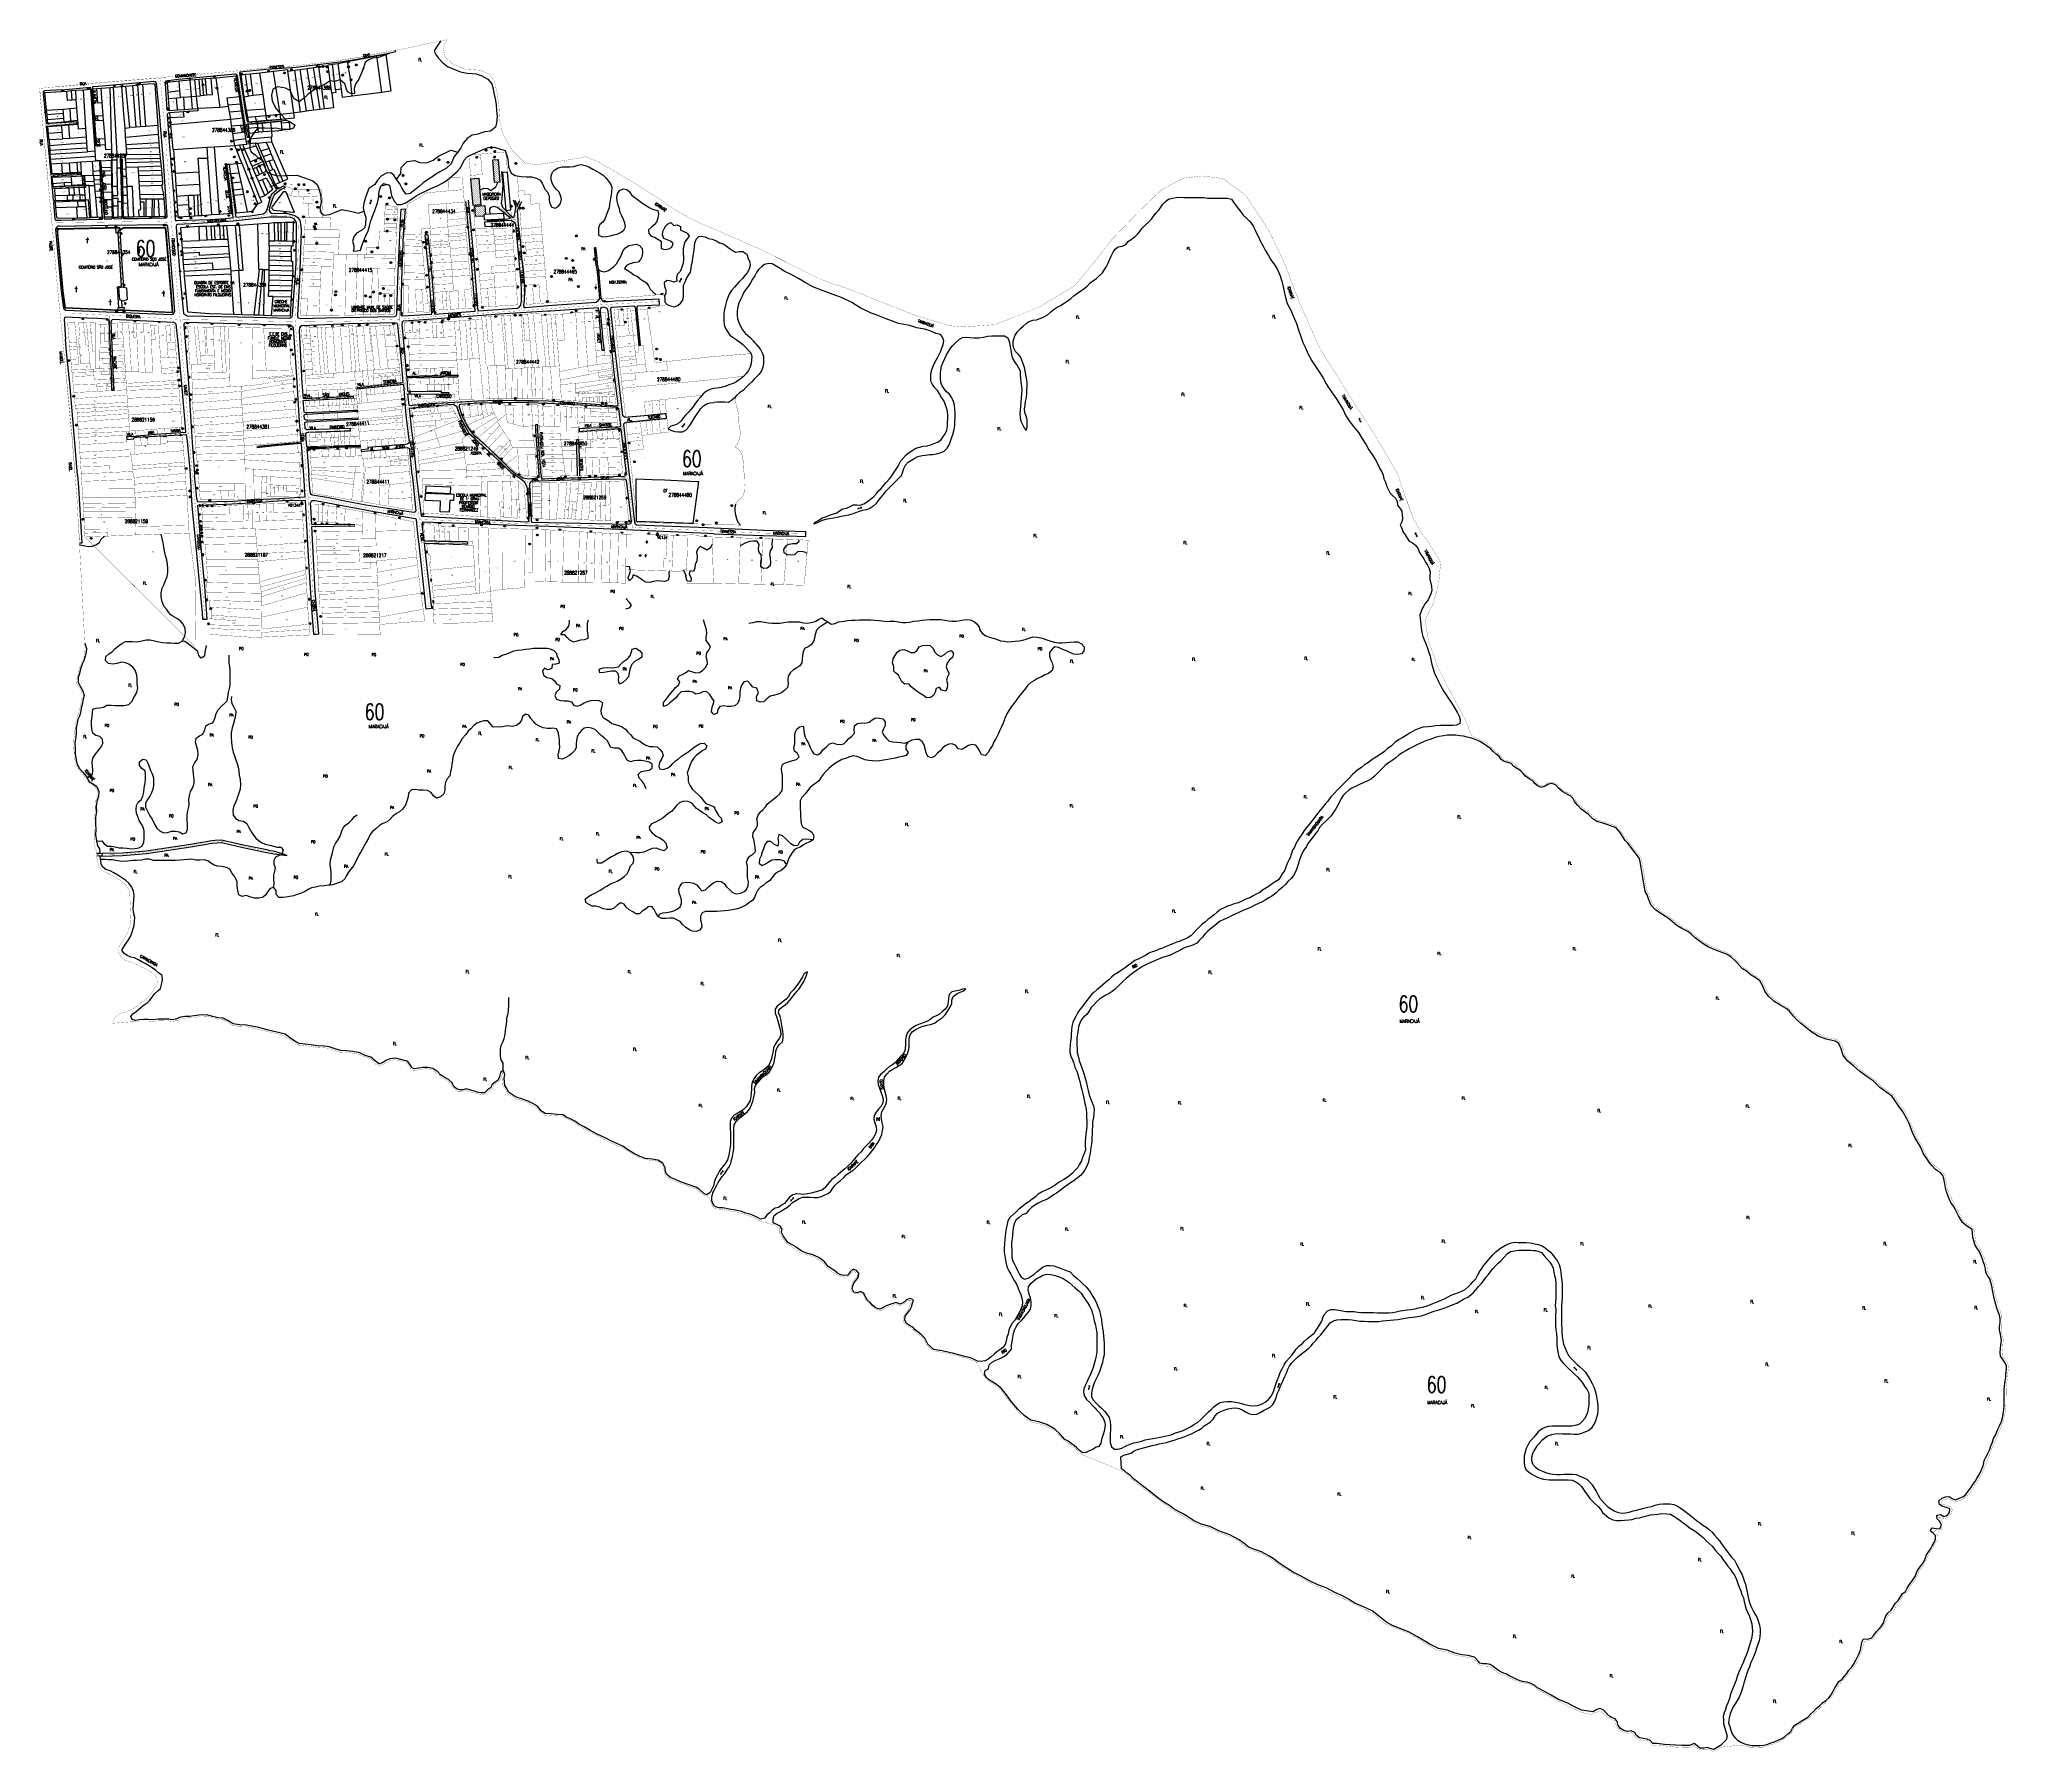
# Model space of a CAD drawing. Header units: millimetres. Extents: x 203684 to 206468, y 4869193 to 4871613.
import ezdxf
from ezdxf.enums import TextEntityAlignment as Align

# ---------------------------------------------------------------- set-up
doc = ezdxf.new("R2010")
doc.units = ezdxf.units.MM
for name, color, linetype in [('CD_MALHA_LOTES', 7, 'Continuous'), ('CD_TXT_QUADRA', 7, 'Continuous'), ('HD-CURSO-INTER', 170, 'Continuous'), ('HD-CURSO-PERENE', 170, 'Continuous'), ('HD-TXT-PERENE', 170, 'Continuous'), ('HP-VERTICE', 20, 'Continuous'), ('LM-LIM-SETOR-FISCAL', 250, 'Continuous'), ('LM-TXT-LSF', 7, 'Continuous'), ('LT-POSTES', 7, 'Continuous'), ('OB-MOV-DE-TERRA', 20, 'Continuous'), ('OB-TXT-MOV-TERRA', 7, 'Continuous'), ('RU-CE-CF-Q-ARQ', 7, 'Continuous'), ('RU-CEMITERIOS', 7, 'Continuous'), ('RU-EDIF-COM-IND', 239, 'Continuous'), ('RU-EDIF-USO-PUB', 239, 'Continuous'), ('RU-ESC-PUBLICAS', 239, 'Continuous'), ('RU-HACH-EDIF', 229, 'Continuous'), ('RU-PRACAS-JD', 90, 'Continuous'), ('RU-QUADRA', 210, 'Continuous'), ('RU-TXT-ARQ-CF', 7, 'Continuous'), ('RU-TXT-CEMITERIO', 7, 'Continuous'), ('RU-TXT-COM-IND', 7, 'Continuous'), ('RU-TXT-ESC-PUB', 7, 'Continuous'), ('SV-EIXO-RUA-N-PAV', 6, 'Continuous'), ('SV-EIXO-RUA-PAV', 20, 'Continuous'), ('SV-PONTE-BUEIRO', 251, 'Continuous'), ('SV-RUA-NAO-PAV', 7, 'Continuous'), ('SV-RUA-PAVIM', 7, 'Continuous'), ('SV-TXT-RUA-N-PAV', 7, 'Continuous'), ('SV-TXT-RUA-PAV', 7, 'Continuous'), ('Th_NmrPort', 1, 'Continuous'), ('VG-ARVORE-ISOLADA', 90, 'Continuous'), ('VG-ORLA-VEGETACAO', 90, 'Continuous'), ('VG-TXT-VEGETACAO', 90, 'Continuous')]:
    doc.layers.add(name, color=color, linetype=linetype)
doc.styles.add('ARIAL', font='simplex.shx')

# ---------------------------------------------------------------- blocks, each defined once
blk = doc.blocks.new('COD159', base_point=(204054.89, 4870957.67))
at = {"layer": 'HP-VERTICE'}
for p, q in [((204052.89248, 4870955.67496), (204056.8875, 4870955.675)), ((204052.89498, 4870955.67996), (204056.885, 4870955.68)), ((204052.89748, 4870955.68496), (204056.8825, 4870955.685)), ((204052.89998, 4870955.68996), (204056.88, 4870955.69)), ((204052.90248, 4870955.69496), (204056.8775, 4870955.695)), ((204052.90498, 4870955.69996), (204056.875, 4870955.7)), ((204052.90748, 4870955.70496), (204056.8725, 4870955.705)), ((204052.90998, 4870955.70996), (204056.87, 4870955.71)), ((204052.91248, 4870955.71496), (204056.8675, 4870955.715)), ((204052.91498, 4870955.71996), (204056.865, 4870955.72)), ((204052.91748, 4870955.72496), (204056.8625, 4870955.725)), ((204052.91998, 4870955.72996), (204056.86, 4870955.73)), ((204052.92248, 4870955.73496), (204056.8575, 4870955.735)), ((204052.92498, 4870955.73996), (204056.855, 4870955.74)), ((204052.92748, 4870955.74496), (204056.8525, 4870955.745)), ((204052.92998, 4870955.74996), (204056.85, 4870955.75)), ((204052.93248, 4870955.75496), (204056.8475, 4870955.755)), ((204052.93498, 4870955.75996), (204056.845, 4870955.76)), ((204052.93748, 4870955.76496), (204056.8425, 4870955.765)), ((204052.93998, 4870955.76996), (204056.84, 4870955.769999)), ((204052.94248, 4870955.774961), (204056.8375, 4870955.774999)), ((204052.94498, 4870955.779961), (204056.835, 4870955.779999)), ((204052.94748, 4870955.784961), (204056.8325, 4870955.784999)), ((204052.94998, 4870955.789961), (204056.83, 4870955.789999)), ((204052.95248, 4870955.794961), (204056.8275, 4870955.794999)), ((204052.95498, 4870955.799961), (204056.825, 4870955.799999)), ((204052.95748, 4870955.804961), (204056.8225, 4870955.804999)), ((204052.95998, 4870955.809961), (204056.82, 4870955.809999)), ((204052.96248, 4870955.814961), (204056.8175, 4870955.814999)), ((204052.96498, 4870955.819961), (204056.815, 4870955.819999)), ((204052.96748, 4870955.824961), (204056.8125, 4870955.824999)), ((204052.96998, 4870955.829961), (204056.81, 4870955.829999)), ((204052.97248, 4870955.834961), (204056.8075, 4870955.834999)), ((204052.97498, 4870955.839961), (204056.805, 4870955.839999)), ((204052.97748, 4870955.844961), (204056.8025, 4870955.844999)), ((204052.97998, 4870955.849961), (204056.8, 4870955.849999)), ((204052.98248, 4870955.854961), (204056.7975, 4870955.854999)), ((204052.98498, 4870955.859961), (204056.795, 4870955.859999)), ((204052.98748, 4870955.864961), (204056.7925, 4870955.864999)), ((204052.98998, 4870955.869961), (204056.790001, 4870955.869999)), ((204052.992481, 4870955.874961), (204056.787501, 4870955.874999)), ((204052.994981, 4870955.879961), (204056.785001, 4870955.879999)), ((204052.997481, 4870955.884961), (204056.782501, 4870955.884999)), ((204052.999981, 4870955.889961), (204056.780001, 4870955.889999)), ((204053.002481, 4870955.894961), (204056.777501, 4870955.894999)), ((204053.004981, 4870955.899961), (204056.775001, 4870955.899999)), ((204053.007481, 4870955.904961), (204056.772501, 4870955.904999)), ((204053.009981, 4870955.909961), (204056.770001, 4870955.909999)), ((204053.012481, 4870955.914961), (204056.767501, 4870955.914999)), ((204053.014981, 4870955.919961), (204056.765001, 4870955.919999)), ((204053.017481, 4870955.924961), (204056.762501, 4870955.924999)), ((204053.019981, 4870955.929961), (204056.760001, 4870955.929999)), ((204053.022481, 4870955.934961), (204056.757501, 4870955.934999)), ((204053.024981, 4870955.939961), (204056.755001, 4870955.939999)), ((204053.027481, 4870955.944961), (204056.752501, 4870955.944999)), ((204053.029981, 4870955.949961), (204056.750001, 4870955.949999)), ((204053.032481, 4870955.954961), (204056.747501, 4870955.954999)), ((204053.034981, 4870955.959961), (204056.745001, 4870955.959999)), ((204053.037481, 4870955.964961), (204056.742501, 4870955.964999)), ((204053.039981, 4870955.969961), (204056.740001, 4870955.969998)), ((204053.042481, 4870955.974962), (204056.737501, 4870955.974998)), ((204053.044981, 4870955.979962), (204056.735001, 4870955.979998)), ((204053.047481, 4870955.984962), (204056.732501, 4870955.984998)), ((204053.049981, 4870955.989962), (204056.730001, 4870955.989998)), ((204053.052481, 4870955.994962), (204056.727501, 4870955.994998)), ((204053.054981, 4870955.999962), (204056.725001, 4870955.999998)), ((204053.057481, 4870956.004962), (204056.722501, 4870956.004998)), ((204053.059981, 4870956.009962), (204056.720001, 4870956.009998)), ((204053.062481, 4870956.014962), (204056.717501, 4870956.014998)), ((204053.064981, 4870956.019962), (204056.715001, 4870956.019998)), ((204053.067481, 4870956.024962), (204056.712501, 4870956.024998)), ((204053.069981, 4870956.029962), (204056.710001, 4870956.029998)), ((204053.072481, 4870956.034962), (204056.707501, 4870956.034998)), ((204053.074981, 4870956.039962), (204056.705001, 4870956.039998)), ((204053.077481, 4870956.044962), (204056.702501, 4870956.044998)), ((204053.079981, 4870956.049962), (204056.700001, 4870956.049998)), ((204053.082481, 4870956.054962), (204056.697501, 4870956.054998)), ((204053.084981, 4870956.059962), (204056.695001, 4870956.059998)), ((204053.087481, 4870956.064962), (204056.692501, 4870956.064998)), ((204053.089981, 4870956.069962), (204056.690001, 4870956.069998)), ((204053.092481, 4870956.074962), (204056.687501, 4870956.074998)), ((204053.094981, 4870956.079962), (204056.685001, 4870956.079998)), ((204053.097481, 4870956.084962), (204056.682501, 4870956.084998)), ((204053.099981, 4870956.089962), (204056.680001, 4870956.089998)), ((204053.102481, 4870956.094962), (204056.677501, 4870956.094998)), ((204053.104981, 4870956.099962), (204056.675001, 4870956.099998)), ((204053.107481, 4870956.104962), (204056.672501, 4870956.104998)), ((204053.109981, 4870956.109962), (204056.670001, 4870956.109998)), ((204053.112481, 4870956.114962), (204056.667501, 4870956.114998)), ((204053.114981, 4870956.119962), (204056.665001, 4870956.119998)), ((204053.117481, 4870956.124962), (204056.662501, 4870956.124998)), ((204053.119981, 4870956.129962), (204056.660001, 4870956.129998)), ((204053.122481, 4870956.134962), (204056.657501, 4870956.134998)), ((204053.124981, 4870956.139962), (204056.655001, 4870956.139998)), ((204053.127481, 4870956.144962), (204056.652501, 4870956.144998)), ((204053.129981, 4870956.149962), (204056.650001, 4870956.149998)), ((204053.132481, 4870956.154962), (204056.647501, 4870956.154998)), ((204053.134981, 4870956.159962), (204056.645001, 4870956.159998)), ((204053.137481, 4870956.164962), (204056.642501, 4870956.164998)), ((204053.139981, 4870956.169962), (204056.640001, 4870956.169997)), ((204053.142481, 4870956.174963), (204056.637501, 4870956.174997)), ((204053.144981, 4870956.179963), (204056.635001, 4870956.179997)), ((204053.147481, 4870956.184963), (204056.632501, 4870956.184997)), ((204053.149981, 4870956.189963), (204056.630001, 4870956.189997)), ((204053.152481, 4870956.194963), (204056.627501, 4870956.194997)), ((204053.154981, 4870956.199963), (204056.625001, 4870956.199997)), ((204053.157481, 4870956.204963), (204056.622501, 4870956.204997)), ((204053.159981, 4870956.209963), (204056.620001, 4870956.209997)), ((204053.162481, 4870956.214963), (204056.617501, 4870956.214997)), ((204053.164981, 4870956.219963), (204056.615001, 4870956.219997)), ((204053.167481, 4870956.224963), (204056.612501, 4870956.224997)), ((204053.169981, 4870956.229963), (204056.610001, 4870956.229997)), ((204053.172481, 4870956.234963), (204056.607501, 4870956.234997)), ((204053.174981, 4870956.239963), (204056.605001, 4870956.239997)), ((204053.177481, 4870956.244963), (204056.602501, 4870956.244997)), ((204053.179981, 4870956.249963), (204056.600001, 4870956.249997)), ((204053.182481, 4870956.254963), (204056.597501, 4870956.254997)), ((204053.184981, 4870956.259963), (204056.595001, 4870956.259997)), ((204053.187481, 4870956.264963), (204056.592501, 4870956.264997)), ((204053.189981, 4870956.269963), (204056.590002, 4870956.269997)), ((204053.192482, 4870956.274963), (204056.587502, 4870956.274997)), ((204053.194982, 4870956.279963), (204056.585002, 4870956.279997)), ((204053.197482, 4870956.284963), (204056.582502, 4870956.284997)), ((204053.199982, 4870956.289963), (204056.580002, 4870956.289997)), ((204053.202482, 4870956.294963), (204056.577502, 4870956.294997)), ((204053.204982, 4870956.299963), (204056.575002, 4870956.299997)), ((204053.207482, 4870956.304963), (204056.572502, 4870956.304997)), ((204053.209982, 4870956.309963), (204056.570002, 4870956.309997)), ((204053.212482, 4870956.314963), (204056.567502, 4870956.314997)), ((204053.214982, 4870956.319963), (204056.565002, 4870956.319997)), ((204053.217482, 4870956.324963), (204056.562502, 4870956.324997)), ((204053.219982, 4870956.329963), (204056.560002, 4870956.329997)), ((204053.222482, 4870956.334963), (204056.557502, 4870956.334997)), ((204053.224982, 4870956.339963), (204056.555002, 4870956.339997)), ((204053.227482, 4870956.344963), (204056.552502, 4870956.344997)), ((204053.229982, 4870956.349963), (204056.550002, 4870956.349997)), ((204053.232482, 4870956.354963), (204056.547502, 4870956.354997)), ((204053.234982, 4870956.359963), (204056.545002, 4870956.359997)), ((204053.237482, 4870956.364963), (204056.542502, 4870956.364997)), ((204053.239982, 4870956.369963), (204056.540002, 4870956.369996)), ((204053.242482, 4870956.374964), (204056.537502, 4870956.374996)), ((204053.244982, 4870956.379964), (204056.535002, 4870956.379996)), ((204053.247482, 4870956.384964), (204056.532502, 4870956.384996)), ((204053.249982, 4870956.389964), (204056.530002, 4870956.389996)), ((204053.252482, 4870956.394964), (204056.527502, 4870956.394996)), ((204053.254982, 4870956.399964), (204056.525002, 4870956.399996)), ((204053.257482, 4870956.404964), (204056.522502, 4870956.404996)), ((204053.259982, 4870956.409964), (204056.520002, 4870956.409996)), ((204053.262482, 4870956.414964), (204056.517502, 4870956.414996)), ((204053.264982, 4870956.419964), (204056.515002, 4870956.419996)), ((204053.267482, 4870956.424964), (204056.512502, 4870956.424996)), ((204053.269982, 4870956.429964), (204056.510002, 4870956.429996)), ((204053.272482, 4870956.434964), (204056.507502, 4870956.434996)), ((204053.274982, 4870956.439964), (204056.505002, 4870956.439996)), ((204053.277482, 4870956.444964), (204056.502502, 4870956.444996)), ((204053.279982, 4870956.449964), (204056.500002, 4870956.449996)), ((204053.282482, 4870956.454964), (204056.497502, 4870956.454996)), ((204053.284982, 4870956.459964), (204056.495002, 4870956.459996)), ((204053.287482, 4870956.464964), (204056.492502, 4870956.464996)), ((204053.289982, 4870956.469964), (204056.490002, 4870956.469996)), ((204053.292482, 4870956.474964), (204056.487502, 4870956.474996)), ((204053.294982, 4870956.479964), (204056.485002, 4870956.479996)), ((204053.297482, 4870956.484964), (204056.482502, 4870956.484996)), ((204053.299982, 4870956.489964), (204056.480002, 4870956.489996)), ((204053.302482, 4870956.494964), (204056.477502, 4870956.494996)), ((204053.304982, 4870956.499964), (204056.475002, 4870956.499996)), ((204053.307482, 4870956.504964), (204056.472502, 4870956.504996)), ((204053.309982, 4870956.509964), (204056.470002, 4870956.509996)), ((204053.312482, 4870956.514964), (204056.467502, 4870956.514996)), ((204053.314982, 4870956.519964), (204056.465002, 4870956.519996)), ((204053.317482, 4870956.524964), (204056.462502, 4870956.524996)), ((204053.319982, 4870956.529964), (204056.460002, 4870956.529996)), ((204053.322482, 4870956.534964), (204056.457502, 4870956.534996)), ((204053.324982, 4870956.539964), (204056.455002, 4870956.539996)), ((204053.327482, 4870956.544964), (204056.452502, 4870956.544996)), ((204053.329982, 4870956.549964), (204056.450002, 4870956.549996)), ((204053.332482, 4870956.554964), (204056.447502, 4870956.554996)), ((204053.334982, 4870956.559964), (204056.445002, 4870956.559996)), ((204053.337482, 4870956.564964), (204056.442502, 4870956.564996)), ((204053.339982, 4870956.569964), (204056.440002, 4870956.569995)), ((204053.342482, 4870956.574965), (204056.437502, 4870956.574995)), ((204053.344982, 4870956.579965), (204056.435002, 4870956.579995)), ((204053.347482, 4870956.584965), (204056.432502, 4870956.584995)), ((204053.349982, 4870956.589965), (204056.430002, 4870956.589995)), ((204053.352482, 4870956.594965), (204056.427502, 4870956.594995)), ((204053.354982, 4870956.599965), (204056.425002, 4870956.599995)), ((204053.357482, 4870956.604965), (204056.422502, 4870956.604995)), ((204053.359982, 4870956.609965), (204056.420002, 4870956.609995)), ((204053.362482, 4870956.614965), (204056.417502, 4870956.614995)), ((204053.364982, 4870956.619965), (204056.415002, 4870956.619995)), ((204053.367482, 4870956.624965), (204056.412502, 4870956.624995)), ((204053.369982, 4870956.629965), (204056.410002, 4870956.629995)), ((204053.372482, 4870956.634965), (204056.407502, 4870956.634995)), ((204053.374982, 4870956.639965), (204056.405002, 4870956.639995)), ((204053.377482, 4870956.644965), (204056.402502, 4870956.644995)), ((204053.379982, 4870956.649965), (204056.400002, 4870956.649995)), ((204053.382482, 4870956.654965), (204056.397502, 4870956.654995)), ((204053.384982, 4870956.659965), (204056.395002, 4870956.659995)), ((204053.387482, 4870956.664965), (204056.392502, 4870956.664995)), ((204053.389982, 4870956.669965), (204056.390003, 4870956.669995)), ((204053.392483, 4870956.674965), (204056.387503, 4870956.674995)), ((204053.394983, 4870956.679965), (204056.385003, 4870956.679995)), ((204053.397483, 4870956.684965), (204056.382503, 4870956.684995)), ((204053.399983, 4870956.689965), (204056.380003, 4870956.689995)), ((204053.402483, 4870956.694965), (204056.377503, 4870956.694995)), ((204053.404983, 4870956.699965), (204056.375003, 4870956.699995)), ((204053.407483, 4870956.704965), (204056.372503, 4870956.704995)), ((204053.409983, 4870956.709965), (204056.370003, 4870956.709995)), ((204053.412483, 4870956.714965), (204056.367503, 4870956.714995)), ((204053.414983, 4870956.719965), (204056.365003, 4870956.719995)), ((204053.417483, 4870956.724965), (204056.362503, 4870956.724995)), ((204053.419983, 4870956.729965), (204056.360003, 4870956.729995)), ((204053.422483, 4870956.734965), (204056.357503, 4870956.734995)), ((204053.424983, 4870956.739965), (204056.355003, 4870956.739995)), ((204053.427483, 4870956.744965), (204056.352503, 4870956.744995)), ((204053.429983, 4870956.749965), (204056.350003, 4870956.749995)), ((204053.432483, 4870956.754965), (204056.347503, 4870956.754995)), ((204053.434983, 4870956.759965), (204056.345003, 4870956.759995)), ((204053.437483, 4870956.764965), (204056.342503, 4870956.764995)), ((204053.439983, 4870956.769965), (204056.340003, 4870956.769994)), ((204053.442483, 4870956.774966), (204056.337503, 4870956.774994)), ((204053.444983, 4870956.779966), (204056.335003, 4870956.779994)), ((204053.447483, 4870956.784966), (204056.332503, 4870956.784994)), ((204053.449983, 4870956.789966), (204056.330003, 4870956.789994)), ((204053.452483, 4870956.794966), (204056.327503, 4870956.794994)), ((204053.454983, 4870956.799966), (204056.325003, 4870956.799994)), ((204053.457483, 4870956.804966), (204056.322503, 4870956.804994)), ((204053.459983, 4870956.809966), (204056.320003, 4870956.809994)), ((204053.462483, 4870956.814966), (204056.317503, 4870956.814994)), ((204053.464983, 4870956.819966), (204056.315003, 4870956.819994)), ((204053.467483, 4870956.824966), (204056.312503, 4870956.824994)), ((204053.469983, 4870956.829966), (204056.310003, 4870956.829994)), ((204053.472483, 4870956.834966), (204056.307503, 4870956.834994)), ((204053.474983, 4870956.839966), (204056.305003, 4870956.839994)), ((204053.477483, 4870956.844966), (204056.302503, 4870956.844994)), ((204053.479983, 4870956.849966), (204056.300003, 4870956.849994)), ((204053.482483, 4870956.854966), (204056.297503, 4870956.854994)), ((204053.484983, 4870956.859966), (204056.295003, 4870956.859994)), ((204053.487483, 4870956.864966), (204056.292503, 4870956.864994)), ((204053.489983, 4870956.869966), (204056.290003, 4870956.869994)), ((204053.492483, 4870956.874966), (204056.287503, 4870956.874994)), ((204053.494983, 4870956.879966), (204056.285003, 4870956.879994)), ((204053.497483, 4870956.884966), (204056.282503, 4870956.884994)), ((204053.499983, 4870956.889966), (204056.280003, 4870956.889994)), ((204053.502483, 4870956.894966), (204056.277503, 4870956.894994)), ((204053.504983, 4870956.899966), (204056.275003, 4870956.899994)), ((204053.507483, 4870956.904966), (204056.272503, 4870956.904994)), ((204053.509983, 4870956.909966), (204056.270003, 4870956.909994)), ((204053.512483, 4870956.914966), (204056.267503, 4870956.914994)), ((204053.514983, 4870956.919966), (204056.265003, 4870956.919994)), ((204053.517483, 4870956.924966), (204056.262503, 4870956.924994)), ((204053.519983, 4870956.929966), (204056.260003, 4870956.929994)), ((204053.522483, 4870956.934966), (204056.257503, 4870956.934994)), ((204053.524983, 4870956.939966), (204056.255003, 4870956.939994)), ((204053.527483, 4870956.944966), (204056.252503, 4870956.944994)), ((204053.529983, 4870956.949966), (204056.250003, 4870956.949994)), ((204053.532483, 4870956.954966), (204056.247503, 4870956.954994)), ((204053.534983, 4870956.959966), (204056.245003, 4870956.959994)), ((204053.537483, 4870956.964966), (204056.242503, 4870956.964993)), ((204053.539983, 4870956.969966), (204056.240003, 4870956.969993)), ((204053.542483, 4870956.974966), (204056.237503, 4870956.974993)), ((204053.544983, 4870956.979967), (204056.235003, 4870956.979993)), ((204053.547483, 4870956.984967), (204056.232503, 4870956.984993)), ((204053.549983, 4870956.989967), (204056.230003, 4870956.989993)), ((204053.552483, 4870956.994967), (204056.227503, 4870956.994993)), ((204053.554983, 4870956.999967), (204056.225003, 4870956.999993)), ((204053.557483, 4870957.004967), (204056.222503, 4870957.004993)), ((204053.559983, 4870957.009967), (204056.220003, 4870957.009993)), ((204053.562483, 4870957.014967), (204056.217503, 4870957.014993)), ((204053.564983, 4870957.019967), (204056.215003, 4870957.019993)), ((204053.567483, 4870957.024967), (204056.212503, 4870957.024993)), ((204053.569983, 4870957.029967), (204056.210003, 4870957.029993)), ((204053.572483, 4870957.034967), (204056.207503, 4870957.034993)), ((204053.574983, 4870957.039967), (204056.205003, 4870957.039993)), ((204053.577483, 4870957.044967), (204056.202503, 4870957.044993)), ((204053.579983, 4870957.049967), (204056.200003, 4870957.049993)), ((204053.582483, 4870957.054967), (204056.197503, 4870957.054993)), ((204053.584983, 4870957.059967), (204056.195003, 4870957.059993)), ((204053.587483, 4870957.064967), (204056.192504, 4870957.064993)), ((204053.589983, 4870957.069967), (204056.190004, 4870957.069993)), ((204053.592483, 4870957.074967), (204056.187504, 4870957.074993)), ((204053.594984, 4870957.079967), (204056.185004, 4870957.079993)), ((204053.597484, 4870957.084967), (204056.182504, 4870957.084993)), ((204053.599984, 4870957.089967), (204056.180004, 4870957.089993)), ((204053.602484, 4870957.094967), (204056.177504, 4870957.094993)), ((204053.604984, 4870957.099967), (204056.175004, 4870957.099993)), ((204053.607484, 4870957.104967), (204056.172504, 4870957.104993)), ((204053.609984, 4870957.109967), (204056.170004, 4870957.109993)), ((204053.612484, 4870957.114967), (204056.167504, 4870957.114993)), ((204053.614984, 4870957.119967), (204056.165004, 4870957.119993)), ((204053.617484, 4870957.124967), (204056.162504, 4870957.124993)), ((204053.619984, 4870957.129967), (204056.160004, 4870957.129993)), ((204053.622484, 4870957.134967), (204056.157504, 4870957.134993)), ((204053.624984, 4870957.139967), (204056.155004, 4870957.139993)), ((204053.627484, 4870957.144967), (204056.152504, 4870957.144993)), ((204053.629984, 4870957.149967), (204056.150004, 4870957.149993)), ((204053.632484, 4870957.154967), (204056.147504, 4870957.154993)), ((204053.634984, 4870957.159967), (204056.145004, 4870957.159993)), ((204053.637484, 4870957.164967), (204056.142504, 4870957.164992)), ((204053.639984, 4870957.169967), (204056.140004, 4870957.169992)), ((204053.642484, 4870957.174967), (204056.137504, 4870957.174992)), ((204053.644984, 4870957.179968), (204056.135004, 4870957.179992)), ((204053.647484, 4870957.184968), (204056.132504, 4870957.184992)), ((204053.649984, 4870957.189968), (204056.130004, 4870957.189992)), ((204053.652484, 4870957.194968), (204056.127504, 4870957.194992)), ((204053.654984, 4870957.199968), (204056.125004, 4870957.199992)), ((204053.657484, 4870957.204968), (204056.122504, 4870957.204992)), ((204053.659984, 4870957.209968), (204056.120004, 4870957.209992)), ((204053.662484, 4870957.214968), (204056.117504, 4870957.214992)), ((204053.664984, 4870957.219968), (204056.115004, 4870957.219992)), ((204053.667484, 4870957.224968), (204056.112504, 4870957.224992)), ((204053.669984, 4870957.229968), (204056.110004, 4870957.229992)), ((204053.672484, 4870957.234968), (204056.107504, 4870957.234992)), ((204053.674984, 4870957.239968), (204056.105004, 4870957.239992)), ((204053.677484, 4870957.244968), (204056.102504, 4870957.244992)), ((204053.679984, 4870957.249968), (204056.100004, 4870957.249992)), ((204053.682484, 4870957.254968), (204056.097504, 4870957.254992)), ((204053.684984, 4870957.259968), (204056.095004, 4870957.259992)), ((204053.687484, 4870957.264968), (204056.092504, 4870957.264992)), ((204053.689984, 4870957.269968), (204056.090004, 4870957.269992)), ((204053.692484, 4870957.274968), (204056.087504, 4870957.274992)), ((204053.694984, 4870957.279968), (204056.085004, 4870957.279992)), ((204053.697484, 4870957.284968), (204056.082504, 4870957.284992)), ((204053.699984, 4870957.289968), (204056.080004, 4870957.289992)), ((204053.702484, 4870957.294968), (204056.077504, 4870957.294992)), ((204053.704984, 4870957.299968), (204056.075004, 4870957.299992)), ((204053.707484, 4870957.304968), (204056.072504, 4870957.304992)), ((204053.709984, 4870957.309968), (204056.070004, 4870957.309992)), ((204053.712484, 4870957.314968), (204056.067504, 4870957.314992)), ((204053.714984, 4870957.319968), (204056.065004, 4870957.319992)), ((204053.717484, 4870957.324968), (204056.062504, 4870957.324992)), ((204053.719984, 4870957.329968), (204056.060004, 4870957.329992)), ((204053.722484, 4870957.334968), (204056.057504, 4870957.334992)), ((204053.724984, 4870957.339968), (204056.055004, 4870957.339992)), ((204053.727484, 4870957.344968), (204056.052504, 4870957.344992)), ((204053.729984, 4870957.349968), (204056.050004, 4870957.349992)), ((204053.732484, 4870957.354968), (204056.047504, 4870957.354992)), ((204053.734984, 4870957.359968), (204056.045004, 4870957.359992)), ((204053.737484, 4870957.364968), (204056.042504, 4870957.364991)), ((204053.739984, 4870957.369968), (204056.040004, 4870957.369991)), ((204053.742484, 4870957.374968), (204056.037504, 4870957.374991)), ((204053.744984, 4870957.379969), (204056.035004, 4870957.379991)), ((204053.747484, 4870957.384969), (204056.032504, 4870957.384991)), ((204053.749984, 4870957.389969), (204056.030004, 4870957.389991)), ((204053.752484, 4870957.394969), (204056.027504, 4870957.394991)), ((204053.754984, 4870957.399969), (204056.025004, 4870957.399991)), ((204053.757484, 4870957.404969), (204056.022504, 4870957.404991)), ((204053.759984, 4870957.409969), (204056.020004, 4870957.409991)), ((204053.762484, 4870957.414969), (204056.017504, 4870957.414991)), ((204053.764984, 4870957.419969), (204056.015004, 4870957.419991)), ((204053.767484, 4870957.424969), (204056.012504, 4870957.424991)), ((204053.769984, 4870957.429969), (204056.010004, 4870957.429991)), ((204053.772484, 4870957.434969), (204056.007504, 4870957.434991)), ((204053.774984, 4870957.439969), (204056.005004, 4870957.439991)), ((204053.777484, 4870957.444969), (204056.002504, 4870957.444991)), ((204053.779984, 4870957.449969), (204056.000004, 4870957.449991)), ((204053.782484, 4870957.454969), (204055.997504, 4870957.454991)), ((204053.784984, 4870957.459969), (204055.995004, 4870957.459991)), ((204053.787484, 4870957.464969), (204055.992505, 4870957.464991)), ((204053.789984, 4870957.469969), (204055.990005, 4870957.469991)), ((204053.792484, 4870957.474969), (204055.987505, 4870957.474991)), ((204053.794985, 4870957.479969), (204055.985005, 4870957.479991)), ((204053.797485, 4870957.484969), (204055.982505, 4870957.484991)), ((204053.799985, 4870957.489969), (204055.980005, 4870957.489991)), ((204053.802485, 4870957.494969), (204055.977505, 4870957.494991)), ((204053.804985, 4870957.499969), (204055.975005, 4870957.499991)), ((204053.807485, 4870957.504969), (204055.972505, 4870957.504991)), ((204053.809985, 4870957.509969), (204055.970005, 4870957.509991)), ((204053.812485, 4870957.514969), (204055.967505, 4870957.514991)), ((204053.814985, 4870957.519969), (204055.965005, 4870957.519991)), ((204053.817485, 4870957.524969), (204055.962505, 4870957.524991)), ((204053.819985, 4870957.529969), (204055.960005, 4870957.529991)), ((204053.822485, 4870957.534969), (204055.957505, 4870957.534991)), ((204053.824985, 4870957.539969), (204055.955005, 4870957.539991)), ((204053.827485, 4870957.544969), (204055.952505, 4870957.544991)), ((204053.829985, 4870957.549969), (204055.950005, 4870957.549991)), ((204053.832485, 4870957.554969), (204055.947505, 4870957.554991)), ((204053.834985, 4870957.559969), (204055.945005, 4870957.559991)), ((204053.837485, 4870957.564969), (204055.942505, 4870957.56499)), ((204053.839985, 4870957.569969), (204055.940005, 4870957.56999)), ((204053.842485, 4870957.574969), (204055.937505, 4870957.57499)), ((204053.844985, 4870957.57997), (204055.935005, 4870957.57999)), ((204053.847485, 4870957.58497), (204055.932505, 4870957.58499)), ((204053.849985, 4870957.58997), (204055.930005, 4870957.58999)), ((204053.852485, 4870957.59497), (204055.927505, 4870957.59499)), ((204053.854985, 4870957.59997), (204055.925005, 4870957.59999)), ((204053.857485, 4870957.60497), (204055.922505, 4870957.60499)), ((204053.859985, 4870957.60997), (204055.920005, 4870957.60999)), ((204053.862485, 4870957.61497), (204055.917505, 4870957.61499)), ((204053.864985, 4870957.61997), (204055.915005, 4870957.61999)), ((204053.867485, 4870957.62497), (204055.912505, 4870957.62499)), ((204053.869985, 4870957.62997), (204055.910005, 4870957.62999)), ((204053.872485, 4870957.63497), (204055.907505, 4870957.63499)), ((204053.874985, 4870957.63997), (204055.905005, 4870957.63999)), ((204053.877485, 4870957.64497), (204055.902505, 4870957.64499)), ((204053.879985, 4870957.64997), (204055.900005, 4870957.64999)), ((204053.882485, 4870957.65497), (204055.897505, 4870957.65499)), ((204053.884985, 4870957.65997), (204055.895005, 4870957.65999)), ((204053.887485, 4870957.66497), (204055.892505, 4870957.66499)), ((204053.889985, 4870957.66997), (204055.890005, 4870957.66999)), ((204053.892485, 4870957.67497), (204055.887505, 4870957.67499)), ((204053.894985, 4870957.67997), (204055.885005, 4870957.67999)), ((204053.897485, 4870957.68497), (204055.882505, 4870957.68499)), ((204053.899985, 4870957.68997), (204055.880005, 4870957.68999)), ((204053.902485, 4870957.69497), (204055.877505, 4870957.69499)), ((204053.904985, 4870957.69997), (204055.875005, 4870957.69999)), ((204053.907485, 4870957.70497), (204055.872505, 4870957.70499)), ((204053.909985, 4870957.70997), (204055.870005, 4870957.70999)), ((204053.912485, 4870957.71497), (204055.867505, 4870957.71499)), ((204053.914985, 4870957.71997), (204055.865005, 4870957.71999)), ((204053.917485, 4870957.72497), (204055.862505, 4870957.72499)), ((204053.919985, 4870957.72997), (204055.860005, 4870957.72999)), ((204053.922485, 4870957.73497), (204055.857505, 4870957.73499)), ((204053.924985, 4870957.73997), (204055.855005, 4870957.73999)), ((204053.927485, 4870957.74497), (204055.852505, 4870957.74499)), ((204053.929985, 4870957.74997), (204055.850005, 4870957.74999)), ((204053.932485, 4870957.75497), (204055.847505, 4870957.75499)), ((204053.934985, 4870957.75997), (204055.845005, 4870957.75999)), ((204053.937485, 4870957.76497), (204055.842505, 4870957.764989)), ((204053.939985, 4870957.76997), (204055.840005, 4870957.769989)), ((204053.942485, 4870957.77497), (204055.837505, 4870957.774989)), ((204053.944985, 4870957.779971), (204055.835005, 4870957.779989)), ((204053.947485, 4870957.784971), (204055.832505, 4870957.784989)), ((204053.949985, 4870957.789971), (204055.830005, 4870957.789989)), ((204053.952485, 4870957.794971), (204055.827505, 4870957.794989)), ((204053.954985, 4870957.799971), (204055.825005, 4870957.799989)), ((204053.957485, 4870957.804971), (204055.822505, 4870957.804989)), ((204053.959985, 4870957.809971), (204055.820005, 4870957.809989)), ((204053.962485, 4870957.814971), (204055.817505, 4870957.814989)), ((204053.964985, 4870957.819971), (204055.815005, 4870957.819989)), ((204053.967485, 4870957.824971), (204055.812505, 4870957.824989)), ((204053.969985, 4870957.829971), (204055.810005, 4870957.829989)), ((204053.972485, 4870957.834971), (204055.807505, 4870957.834989)), ((204053.974985, 4870957.839971), (204055.805005, 4870957.839989)), ((204053.977485, 4870957.844971), (204055.802505, 4870957.844989)), ((204053.979985, 4870957.849971), (204055.800005, 4870957.849989)), ((204053.982485, 4870957.854971), (204055.797505, 4870957.854989)), ((204053.984985, 4870957.859971), (204055.795005, 4870957.859989)), ((204053.987485, 4870957.864971), (204055.792506, 4870957.864989)), ((204053.989985, 4870957.869971), (204055.790006, 4870957.869989)), ((204053.992485, 4870957.874971), (204055.787506, 4870957.874989)), ((204053.994986, 4870957.879971), (204055.785006, 4870957.879989)), ((204053.997486, 4870957.884971), (204055.782506, 4870957.884989)), ((204053.999986, 4870957.889971), (204055.780006, 4870957.889989)), ((204054.002486, 4870957.894971), (204055.777506, 4870957.894989)), ((204054.004986, 4870957.899971), (204055.775006, 4870957.899989)), ((204054.007486, 4870957.904971), (204055.772506, 4870957.904989)), ((204054.009986, 4870957.909971), (204055.770006, 4870957.909989)), ((204054.012486, 4870957.914971), (204055.767506, 4870957.914989)), ((204054.014986, 4870957.919971), (204055.765006, 4870957.919989)), ((204054.017486, 4870957.924971), (204055.762506, 4870957.924989)), ((204054.019986, 4870957.929971), (204055.760006, 4870957.929989)), ((204054.022486, 4870957.934971), (204055.757506, 4870957.934989)), ((204054.024986, 4870957.939971), (204055.755006, 4870957.939989)), ((204054.027486, 4870957.944971), (204055.752506, 4870957.944989)), ((204054.029986, 4870957.949971), (204055.750006, 4870957.949989)), ((204054.032486, 4870957.954971), (204055.747506, 4870957.954989)), ((204054.034986, 4870957.959971), (204055.745006, 4870957.959988)), ((204054.037486, 4870957.964971), (204055.742506, 4870957.964988)), ((204054.039986, 4870957.969971), (204055.740006, 4870957.969988)), ((204054.042486, 4870957.974971), (204055.737506, 4870957.974988)), ((204054.044986, 4870957.979971), (204055.735006, 4870957.979988)), ((204054.047486, 4870957.984972), (204055.732506, 4870957.984988)), ((204054.049986, 4870957.989972), (204055.730006, 4870957.989988)), ((204054.052486, 4870957.994972), (204055.727506, 4870957.994988)), ((204054.054986, 4870957.999972), (204055.725006, 4870957.999988)), ((204054.057486, 4870958.004972), (204055.722506, 4870958.004988)), ((204054.059986, 4870958.009972), (204055.720006, 4870958.009988)), ((204054.062486, 4870958.014972), (204055.717506, 4870958.014988)), ((204054.064986, 4870958.019972), (204055.715006, 4870958.019988)), ((204054.067486, 4870958.024972), (204055.712506, 4870958.024988)), ((204054.069986, 4870958.029972), (204055.710006, 4870958.029988)), ((204054.072486, 4870958.034972), (204055.707506, 4870958.034988)), ((204054.074986, 4870958.039972), (204055.705006, 4870958.039988)), ((204054.077486, 4870958.044972), (204055.702506, 4870958.044988)), ((204054.079986, 4870958.049972), (204055.700006, 4870958.049988)), ((204054.082486, 4870958.054972), (204055.697506, 4870958.054988)), ((204054.084986, 4870958.059972), (204055.695006, 4870958.059988)), ((204054.087486, 4870958.064972), (204055.692506, 4870958.064988)), ((204054.089986, 4870958.069972), (204055.690006, 4870958.069988)), ((204054.092486, 4870958.074972), (204055.687506, 4870958.074988)), ((204054.094986, 4870958.079972), (204055.685006, 4870958.079988)), ((204054.097486, 4870958.084972), (204055.682506, 4870958.084988)), ((204054.099986, 4870958.089972), (204055.680006, 4870958.089988)), ((204054.102486, 4870958.094972), (204055.677506, 4870958.094988)), ((204054.104986, 4870958.099972), (204055.675006, 4870958.099988)), ((204054.107486, 4870958.104972), (204055.672506, 4870958.104988)), ((204054.109986, 4870958.109972), (204055.670006, 4870958.109988)), ((204054.112486, 4870958.114972), (204055.667506, 4870958.114988)), ((204054.114986, 4870958.119972), (204055.665006, 4870958.119988)), ((204054.117486, 4870958.124972), (204055.662506, 4870958.124988)), ((204054.119986, 4870958.129972), (204055.660006, 4870958.129988)), ((204054.122486, 4870958.134972), (204055.657506, 4870958.134988)), ((204054.124986, 4870958.139972), (204055.655006, 4870958.139988)), ((204054.127486, 4870958.144972), (204055.652506, 4870958.144988)), ((204054.129986, 4870958.149972), (204055.650006, 4870958.149988)), ((204054.132486, 4870958.154972), (204055.647506, 4870958.154988)), ((204054.134986, 4870958.159972), (204055.645006, 4870958.159987)), ((204054.137486, 4870958.164972), (204055.642506, 4870958.164987)), ((204054.139986, 4870958.169972), (204055.640006, 4870958.169987)), ((204054.142486, 4870958.174972), (204055.637506, 4870958.174987)), ((204054.144986, 4870958.179972), (204055.635006, 4870958.179987)), ((204054.147486, 4870958.184973), (204055.632506, 4870958.184987)), ((204054.149986, 4870958.189973), (204055.630006, 4870958.189987)), ((204054.152486, 4870958.194973), (204055.627506, 4870958.194987)), ((204054.154986, 4870958.199973), (204055.625006, 4870958.199987)), ((204054.157486, 4870958.204973), (204055.622506, 4870958.204987)), ((204054.159986, 4870958.209973), (204055.620006, 4870958.209987)), ((204054.162486, 4870958.214973), (204055.617506, 4870958.214987)), ((204054.164986, 4870958.219973), (204055.615006, 4870958.219987)), ((204054.167486, 4870958.224973), (204055.612506, 4870958.224987)), ((204054.169986, 4870958.229973), (204055.610006, 4870958.229987)), ((204054.172486, 4870958.234973), (204055.607506, 4870958.234987)), ((204054.174986, 4870958.239973), (204055.605006, 4870958.239987)), ((204054.177486, 4870958.244973), (204055.602506, 4870958.244987)), ((204054.179986, 4870958.249973), (204055.600006, 4870958.249987)), ((204054.182486, 4870958.254973), (204055.597506, 4870958.254987)), ((204054.184986, 4870958.259973), (204055.595007, 4870958.259987)), ((204054.187486, 4870958.264973), (204055.592507, 4870958.264987)), ((204054.189986, 4870958.269973), (204055.590007, 4870958.269987)), ((204054.192486, 4870958.274973), (204055.587507, 4870958.274987)), ((204054.194986, 4870958.279973), (204055.585007, 4870958.279987)), ((204054.197487, 4870958.284973), (204055.582507, 4870958.284987)), ((204054.199987, 4870958.289973), (204055.580007, 4870958.289987)), ((204054.202487, 4870958.294973), (204055.577507, 4870958.294987)), ((204054.204987, 4870958.299973), (204055.575007, 4870958.299987)), ((204054.207487, 4870958.304973), (204055.572507, 4870958.304987)), ((204054.209987, 4870958.309973), (204055.570007, 4870958.309987)), ((204054.212487, 4870958.314973), (204055.567507, 4870958.314987)), ((204054.214987, 4870958.319973), (204055.565007, 4870958.319987)), ((204054.217487, 4870958.324973), (204055.562507, 4870958.324987)), ((204054.219987, 4870958.329973), (204055.560007, 4870958.329987)), ((204054.222487, 4870958.334973), (204055.557507, 4870958.334987)), ((204054.224987, 4870958.339973), (204055.555007, 4870958.339987)), ((204054.227487, 4870958.344973), (204055.552507, 4870958.344987)), ((204054.229987, 4870958.349973), (204055.550007, 4870958.349987)), ((204054.232487, 4870958.354973), (204055.547507, 4870958.354987)), ((204054.234987, 4870958.359973), (204055.545007, 4870958.359986)), ((204054.237487, 4870958.364973), (204055.542507, 4870958.364986)), ((204054.239987, 4870958.369973), (204055.540007, 4870958.369986)), ((204054.242487, 4870958.374973), (204055.537507, 4870958.374986)), ((204054.244987, 4870958.379973), (204055.535007, 4870958.379986)), ((204054.247487, 4870958.384974), (204055.532507, 4870958.384986)), ((204054.249987, 4870958.389974), (204055.530007, 4870958.389986)), ((204054.252487, 4870958.394974), (204055.527507, 4870958.394986)), ((204054.254987, 4870958.399974), (204055.525007, 4870958.399986)), ((204054.257487, 4870958.404974), (204055.522507, 4870958.404986)), ((204054.259987, 4870958.409974), (204055.520007, 4870958.409986)), ((204054.262487, 4870958.414974), (204055.517507, 4870958.414986)), ((204054.264987, 4870958.419974), (204055.515007, 4870958.419986)), ((204054.267487, 4870958.424974), (204055.512507, 4870958.424986)), ((204054.269987, 4870958.429974), (204055.510007, 4870958.429986)), ((204054.272487, 4870958.434974), (204055.507507, 4870958.434986)), ((204054.274987, 4870958.439974), (204055.505007, 4870958.439986)), ((204054.277487, 4870958.444974), (204055.502507, 4870958.444986)), ((204054.279987, 4870958.449974), (204055.500007, 4870958.449986)), ((204054.282487, 4870958.454974), (204055.497507, 4870958.454986)), ((204054.284987, 4870958.459974), (204055.495007, 4870958.459986)), ((204054.287487, 4870958.464974), (204055.492507, 4870958.464986)), ((204054.289987, 4870958.469974), (204055.490007, 4870958.469986)), ((204054.292487, 4870958.474974), (204055.487507, 4870958.474986)), ((204054.294987, 4870958.479974), (204055.485007, 4870958.479986)), ((204054.297487, 4870958.484974), (204055.482507, 4870958.484986)), ((204054.299987, 4870958.489974), (204055.480007, 4870958.489986)), ((204054.302487, 4870958.494974), (204055.477507, 4870958.494986)), ((204054.304987, 4870958.499974), (204055.475007, 4870958.499986)), ((204054.307487, 4870958.504974), (204055.472507, 4870958.504986)), ((204054.309987, 4870958.509974), (204055.470007, 4870958.509986)), ((204054.312487, 4870958.514974), (204055.467507, 4870958.514986)), ((204054.314987, 4870958.519974), (204055.465007, 4870958.519986)), ((204054.317487, 4870958.524974), (204055.462507, 4870958.524986)), ((204054.319987, 4870958.529974), (204055.460007, 4870958.529986)), ((204054.322487, 4870958.534974), (204055.457507, 4870958.534986)), ((204054.324987, 4870958.539974), (204055.455007, 4870958.539986)), ((204054.327487, 4870958.544974), (204055.452507, 4870958.544986)), ((204054.329987, 4870958.549974), (204055.450007, 4870958.549986)), ((204054.332487, 4870958.554974), (204055.447507, 4870958.554986)), ((204054.334987, 4870958.559974), (204055.445007, 4870958.559985)), ((204054.337487, 4870958.564974), (204055.442507, 4870958.564985)), ((204054.339987, 4870958.569974), (204055.440007, 4870958.569985)), ((204054.342487, 4870958.574974), (204055.437507, 4870958.574985)), ((204054.344987, 4870958.579974), (204055.435007, 4870958.579985)), ((204054.347487, 4870958.584975), (204055.432507, 4870958.584985)), ((204054.349987, 4870958.589975), (204055.430007, 4870958.589985)), ((204054.352487, 4870958.594975), (204055.427507, 4870958.594985)), ((204054.354987, 4870958.599975), (204055.425007, 4870958.599985)), ((204054.357487, 4870958.604975), (204055.422507, 4870958.604985)), ((204054.359987, 4870958.609975), (204055.420007, 4870958.609985)), ((204054.362487, 4870958.614975), (204055.417507, 4870958.614985)), ((204054.364987, 4870958.619975), (204055.415007, 4870958.619985)), ((204054.367487, 4870958.624975), (204055.412507, 4870958.624985)), ((204054.369987, 4870958.629975), (204055.410007, 4870958.629985)), ((204054.372487, 4870958.634975), (204055.407507, 4870958.634985)), ((204054.374987, 4870958.639975), (204055.405007, 4870958.639985)), ((204054.377487, 4870958.644975), (204055.402507, 4870958.644985)), ((204054.379987, 4870958.649975), (204055.400007, 4870958.649985)), ((204054.382487, 4870958.654975), (204055.397507, 4870958.654985)), ((204054.384987, 4870958.659975), (204055.395008, 4870958.659985)), ((204054.387487, 4870958.664975), (204055.392508, 4870958.664985)), ((204054.389987, 4870958.669975), (204055.390008, 4870958.669985)), ((204054.392487, 4870958.674975), (204055.387508, 4870958.674985)), ((204054.394987, 4870958.679975), (204055.385008, 4870958.679985)), ((204054.397488, 4870958.684975), (204055.382508, 4870958.684985)), ((204054.399988, 4870958.689975), (204055.380008, 4870958.689985)), ((204054.402488, 4870958.694975), (204055.377508, 4870958.694985)), ((204054.404988, 4870958.699975), (204055.375008, 4870958.699985)), ((204054.407488, 4870958.704975), (204055.372508, 4870958.704985)), ((204054.409988, 4870958.709975), (204055.370008, 4870958.709985)), ((204054.412488, 4870958.714975), (204055.367508, 4870958.714985)), ((204054.414988, 4870958.719975), (204055.365008, 4870958.719985)), ((204054.417488, 4870958.724975), (204055.362508, 4870958.724985)), ((204054.419988, 4870958.729975), (204055.360008, 4870958.729985)), ((204054.422488, 4870958.734975), (204055.357508, 4870958.734985)), ((204054.424988, 4870958.739975), (204055.355008, 4870958.739985)), ((204054.427488, 4870958.744975), (204055.352508, 4870958.744985)), ((204054.429988, 4870958.749975), (204055.350008, 4870958.749985)), ((204054.432488, 4870958.754975), (204055.347508, 4870958.754985)), ((204054.434988, 4870958.759975), (204055.345008, 4870958.759984)), ((204054.437488, 4870958.764975), (204055.342508, 4870958.764984)), ((204054.439988, 4870958.769975), (204055.340008, 4870958.769984)), ((204054.442488, 4870958.774975), (204055.337508, 4870958.774984)), ((204054.444988, 4870958.779975), (204055.335008, 4870958.779984)), ((204054.447488, 4870958.784976), (204055.332508, 4870958.784984)), ((204054.449988, 4870958.789976), (204055.330008, 4870958.789984)), ((204054.452488, 4870958.794976), (204055.327508, 4870958.794984)), ((204054.454988, 4870958.799976), (204055.325008, 4870958.799984)), ((204054.457488, 4870958.804976), (204055.322508, 4870958.804984)), ((204054.459988, 4870958.809976), (204055.320008, 4870958.809984)), ((204054.462488, 4870958.814976), (204055.317508, 4870958.814984)), ((204054.464988, 4870958.819976), (204055.315008, 4870958.819984)), ((204054.467488, 4870958.824976), (204055.312508, 4870958.824984)), ((204054.469988, 4870958.829976), (204055.310008, 4870958.829984)), ((204054.472488, 4870958.834976), (204055.307508, 4870958.834984)), ((204054.474988, 4870958.839976), (204055.305008, 4870958.839984)), ((204054.477488, 4870958.844976), (204055.302508, 4870958.844984)), ((204054.479988, 4870958.849976), (204055.300008, 4870958.849984)), ((204054.482488, 4870958.854976), (204055.297508, 4870958.854984)), ((204054.484988, 4870958.859976), (204055.295008, 4870958.859984)), ((204054.487488, 4870958.864976), (204055.292508, 4870958.864984)), ((204054.489988, 4870958.869976), (204055.290008, 4870958.869984)), ((204054.492488, 4870958.874976), (204055.287508, 4870958.874984)), ((204054.494988, 4870958.879976), (204055.285008, 4870958.879984)), ((204054.497488, 4870958.884976), (204055.282508, 4870958.884984)), ((204054.499988, 4870958.889976), (204055.280008, 4870958.889984)), ((204054.502488, 4870958.894976), (204055.277508, 4870958.894984)), ((204054.504988, 4870958.899976), (204055.275008, 4870958.899984)), ((204054.507488, 4870958.904976), (204055.272508, 4870958.904984)), ((204054.509988, 4870958.909976), (204055.270008, 4870958.909984)), ((204054.512488, 4870958.914976), (204055.267508, 4870958.914984)), ((204054.514988, 4870958.919976), (204055.265008, 4870958.919984)), ((204054.517488, 4870958.924976), (204055.262508, 4870958.924984)), ((204054.519988, 4870958.929976), (204055.260008, 4870958.929984)), ((204054.522488, 4870958.934976), (204055.257508, 4870958.934984)), ((204054.524988, 4870958.939976), (204055.255008, 4870958.939984)), ((204054.527488, 4870958.944976), (204055.252508, 4870958.944984)), ((204054.529988, 4870958.949976), (204055.250008, 4870958.949984)), ((204054.532488, 4870958.954976), (204055.247508, 4870958.954984)), ((204054.534988, 4870958.959976), (204055.245008, 4870958.959983)), ((204054.537488, 4870958.964976), (204055.242508, 4870958.964983)), ((204054.539988, 4870958.969976), (204055.240008, 4870958.969983)), ((204054.542488, 4870958.974976), (204055.237508, 4870958.974983)), ((204054.544988, 4870958.979976), (204055.235008, 4870958.979983)), ((204054.547488, 4870958.984977), (204055.232508, 4870958.984983)), ((204054.549988, 4870958.989977), (204055.230008, 4870958.989983)), ((204054.552488, 4870958.994977), (204055.227508, 4870958.994983)), ((204054.554988, 4870958.999977), (204055.225008, 4870958.999983)), ((204054.557488, 4870959.004977), (204055.222508, 4870959.004983)), ((204054.559988, 4870959.009977), (204055.220008, 4870959.009983)), ((204054.562488, 4870959.014977), (204055.217508, 4870959.014983)), ((204054.564988, 4870959.019977), (204055.215008, 4870959.019983)), ((204054.567488, 4870959.024977), (204055.212508, 4870959.024983)), ((204054.569988, 4870959.029977), (204055.210008, 4870959.029983)), ((204054.572488, 4870959.034977), (204055.207508, 4870959.034983)), ((204054.574988, 4870959.039977), (204055.205008, 4870959.039983)), ((204054.577488, 4870959.044977), (204055.202508, 4870959.044983)), ((204054.579988, 4870959.049977), (204055.200008, 4870959.049983)), ((204054.582488, 4870959.054977), (204055.197509, 4870959.054983)), ((204054.584988, 4870959.059977), (204055.195009, 4870959.059983)), ((204054.587488, 4870959.064977), (204055.192509, 4870959.064983)), ((204054.589988, 4870959.069977), (204055.190009, 4870959.069983)), ((204054.592488, 4870959.074977), (204055.187509, 4870959.074983)), ((204054.594988, 4870959.079977), (204055.185009, 4870959.079983)), ((204054.597488, 4870959.084977), (204055.182509, 4870959.084983)), ((204054.599989, 4870959.089977), (204055.180009, 4870959.089983)), ((204054.602489, 4870959.094977), (204055.177509, 4870959.094983)), ((204054.604989, 4870959.099977), (204055.175009, 4870959.099983)), ((204054.607489, 4870959.104977), (204055.172509, 4870959.104983)), ((204054.609989, 4870959.109977), (204055.170009, 4870959.109983)), ((204054.612489, 4870959.114977), (204055.167509, 4870959.114983)), ((204054.614989, 4870959.119977), (204055.165009, 4870959.119983)), ((204054.617489, 4870959.124977), (204055.162509, 4870959.124983)), ((204054.619989, 4870959.129977), (204055.160009, 4870959.129983)), ((204054.622489, 4870959.134977), (204055.157509, 4870959.134983)), ((204054.624989, 4870959.139977), (204055.155009, 4870959.139983)), ((204054.627489, 4870959.144977), (204055.152509, 4870959.144983)), ((204054.629989, 4870959.149977), (204055.150009, 4870959.149983)), ((204054.632489, 4870959.154977), (204055.147509, 4870959.154982)), ((204054.634989, 4870959.159977), (204055.145009, 4870959.159982)), ((204054.637489, 4870959.164977), (204055.142509, 4870959.164982)), ((204054.639989, 4870959.169977), (204055.140009, 4870959.169982)), ((204054.642489, 4870959.174977), (204055.137509, 4870959.174982)), ((204054.644989, 4870959.179977), (204055.135009, 4870959.179982)), ((204054.647489, 4870959.184977), (204055.132509, 4870959.184982)), ((204054.649989, 4870959.189978), (204055.130009, 4870959.189982)), ((204054.652489, 4870959.194978), (204055.127509, 4870959.194982)), ((204054.654989, 4870959.199978), (204055.125009, 4870959.199982)), ((204054.657489, 4870959.204978), (204055.122509, 4870959.204982)), ((204054.659989, 4870959.209978), (204055.120009, 4870959.209982)), ((204054.662489, 4870959.214978), (204055.117509, 4870959.214982)), ((204054.664989, 4870959.219978), (204055.115009, 4870959.219982)), ((204054.667489, 4870959.224978), (204055.112509, 4870959.224982)), ((204054.669989, 4870959.229978), (204055.110009, 4870959.229982)), ((204054.672489, 4870959.234978), (204055.107509, 4870959.234982)), ((204054.674989, 4870959.239978), (204055.105009, 4870959.239982)), ((204054.677489, 4870959.244978), (204055.102509, 4870959.244982)), ((204054.679989, 4870959.249978), (204055.100009, 4870959.249982)), ((204054.682489, 4870959.254978), (204055.097509, 4870959.254982)), ((204054.684989, 4870959.259978), (204055.095009, 4870959.259982)), ((204054.687489, 4870959.264978), (204055.092509, 4870959.264982)), ((204054.689989, 4870959.269978), (204055.090009, 4870959.269982)), ((204054.692489, 4870959.274978), (204055.087509, 4870959.274982)), ((204054.694989, 4870959.279978), (204055.085009, 4870959.279982)), ((204054.697489, 4870959.284978), (204055.082509, 4870959.284982)), ((204054.699989, 4870959.289978), (204055.080009, 4870959.289982)), ((204054.702489, 4870959.294978), (204055.077509, 4870959.294982)), ((204054.704989, 4870959.299978), (204055.075009, 4870959.299982)), ((204054.707489, 4870959.304978), (204055.072509, 4870959.304982)), ((204054.709989, 4870959.309978), (204055.070009, 4870959.309982)), ((204054.712489, 4870959.314978), (204055.067509, 4870959.314982)), ((204054.714989, 4870959.319978), (204055.065009, 4870959.319982)), ((204054.717489, 4870959.324978), (204055.062509, 4870959.324982)), ((204054.719989, 4870959.329978), (204055.060009, 4870959.329982)), ((204054.722489, 4870959.334978), (204055.057509, 4870959.334982)), ((204054.724989, 4870959.339978), (204055.055009, 4870959.339982)), ((204054.727489, 4870959.344978), (204055.052509, 4870959.344982)), ((204054.729989, 4870959.349978), (204055.050009, 4870959.349982)), ((204054.732489, 4870959.354978), (204055.047509, 4870959.354981)), ((204054.734989, 4870959.359978), (204055.045009, 4870959.359981)), ((204054.737489, 4870959.364978), (204055.042509, 4870959.364981)), ((204054.739989, 4870959.369978), (204055.040009, 4870959.369981)), ((204054.742489, 4870959.374978), (204055.037509, 4870959.374981)), ((204054.744989, 4870959.379978), (204055.035009, 4870959.379981)), ((204054.747489, 4870959.384978), (204055.032509, 4870959.384981)), ((204054.749989, 4870959.389979), (204055.030009, 4870959.389981)), ((204054.752489, 4870959.394979), (204055.027509, 4870959.394981)), ((204054.754989, 4870959.399979), (204055.025009, 4870959.399981)), ((204054.757489, 4870959.404979), (204055.022509, 4870959.404981)), ((204054.759989, 4870959.409979), (204055.020009, 4870959.409981)), ((204054.762489, 4870959.414979), (204055.017509, 4870959.414981)), ((204054.764989, 4870959.419979), (204055.015009, 4870959.419981)), ((204054.767489, 4870959.424979), (204055.012509, 4870959.424981)), ((204054.769989, 4870959.429979), (204055.010009, 4870959.429981)), ((204054.772489, 4870959.434979), (204055.007509, 4870959.434981)), ((204054.774989, 4870959.439979), (204055.005009, 4870959.439981)), ((204054.777489, 4870959.444979), (204055.002509, 4870959.444981)), ((204054.779989, 4870959.449979), (204055.000009, 4870959.449981)), ((204054.782489, 4870959.454979), (204054.99751, 4870959.454981)), ((204054.784989, 4870959.459979), (204054.99501, 4870959.459981)), ((204054.787489, 4870959.464979), (204054.99251, 4870959.464981)), ((204054.789989, 4870959.469979), (204054.99001, 4870959.469981)), ((204054.792489, 4870959.474979), (204054.98751, 4870959.474981)), ((204054.794989, 4870959.479979), (204054.98501, 4870959.479981)), ((204054.797489, 4870959.484979), (204054.98251, 4870959.484981)), ((204054.79999, 4870959.489979), (204054.98001, 4870959.489981)), ((204054.80249, 4870959.494979), (204054.97751, 4870959.494981)), ((204054.80499, 4870959.499979), (204054.97501, 4870959.499981)), ((204054.80749, 4870959.504979), (204054.97251, 4870959.504981)), ((204054.80999, 4870959.509979), (204054.97001, 4870959.509981)), ((204054.81249, 4870959.514979), (204054.96751, 4870959.514981)), ((204054.81499, 4870959.519979), (204054.96501, 4870959.519981)), ((204054.81749, 4870959.524979), (204054.96251, 4870959.524981)), ((204054.81999, 4870959.529979), (204054.96001, 4870959.529981)), ((204054.82249, 4870959.534979), (204054.95751, 4870959.534981)), ((204054.82499, 4870959.539979), (204054.95501, 4870959.539981)), ((204054.82749, 4870959.544979), (204054.95251, 4870959.544981)), ((204054.82999, 4870959.549979), (204054.95001, 4870959.549981)), ((204054.83249, 4870959.554979), (204054.94751, 4870959.55498)), ((204054.83499, 4870959.559979), (204054.94501, 4870959.55998)), ((204054.83749, 4870959.564979), (204054.94251, 4870959.56498)), ((204054.83999, 4870959.569979), (204054.94001, 4870959.56998)), ((204054.84249, 4870959.574979), (204054.93751, 4870959.57498)), ((204054.84499, 4870959.579979), (204054.93501, 4870959.57998)), ((204054.84749, 4870959.584979), (204054.93251, 4870959.58498)), ((204054.84999, 4870959.58998), (204054.93001, 4870959.58998)), ((204054.85249, 4870959.59498), (204054.92751, 4870959.59498)), ((204054.85499, 4870959.59998), (204054.92501, 4870959.59998)), ((204054.85749, 4870959.60498), (204054.92251, 4870959.60498)), ((204054.85999, 4870959.60998), (204054.92001, 4870959.60998)), ((204054.86249, 4870959.61498), (204054.91751, 4870959.61498)), ((204054.86499, 4870959.61998), (204054.91501, 4870959.61998)), ((204054.86749, 4870959.62498), (204054.91251, 4870959.62498)), ((204054.86999, 4870959.62998), (204054.91001, 4870959.62998)), ((204054.87249, 4870959.63498), (204054.90751, 4870959.63498)), ((204054.87499, 4870959.63998), (204054.90501, 4870959.63998)), ((204054.87749, 4870959.64498), (204054.90251, 4870959.64498)), ((204054.87999, 4870959.64998), (204054.90001, 4870959.64998)), ((204054.88249, 4870959.65498), (204054.89751, 4870959.65498)), ((204054.88499, 4870959.65998), (204054.89501, 4870959.65998)), ((204054.88749, 4870959.66498), (204054.89251, 4870959.66498)), ((204054.88999, 4870959.66998), (204054.89001, 4870959.66998))]:
    blk.add_line(p, q, dxfattribs=at)
blk.add_lwpolyline([(204052.89, 4870955.67), (204054.89, 4870959.67), (204056.89, 4870955.67)], close=True, dxfattribs=at)
blk = doc.blocks.new('COD035', base_point=(204151.739768, 4871380.185491))
at = {"layer": 'HD-CURSO-PERENE'}
for p, q in [((204151.739768, 4871380.591222), (204153.239768, 4871380.591222)), ((204151.739768, 4871380.191222), (204157.739768, 4871380.191222)), ((204151.739768, 4871379.791222), (204153.239768, 4871379.791222))]:
    blk.add_line(p, q, dxfattribs=at)
blk.add_lwpolyline([(204155.939768, 4871379.591222), (204157.739768, 4871380.191222), (204155.939768, 4871380.791222)], dxfattribs=at)
blk = doc.blocks.new('COD120', base_point=(204098.341137, 4871208.263984))
at = {"layer": 'SV-PONTE-BUEIRO'}
blk.add_lwpolyline([(204097.341137, 4871206.863984), (204097.341137, 4871207.447318), (204097.341137, 4871207.534818), (204097.42447, 4871207.768151), (204097.591137, 4871208.030651), (204097.841137, 4871208.176484), (204098.17447, 4871208.263984), (204098.507803, 4871208.263984), (204098.841137, 4871208.176484), (204099.091137, 4871208.030651), (204099.257803, 4871207.768151), (204099.341137, 4871207.534818), (204099.341137, 4871207.447318), (204099.341137, 4871206.863984)], dxfattribs=at)
blk = doc.blocks.new('COD009', base_point=(203784.026437, 4871242.434124))
at = {"layer": 'RU-CEMITERIOS'}
for p, q in [((203782.023113, 4871242.426156), (203786.023112, 4871242.422824)), ((203784.028735, 4871245.018018), (203784.030735, 4871237.018018))]:
    blk.add_line(p, q, dxfattribs=at)
blk = doc.blocks.new('*X5')
at = {"layer": 'RU-HACH-EDIF', "const_width": 0.13}
for points in [[(204230.040036, 4870972.685645), (204238.190731, 4870980.83634)], [(204230.174507, 4870975.648591), (204235.485066, 4870980.959148)], [(204230.308979, 4870978.611536), (204232.7794, 4870981.081957)], [(204232.532401, 4870972.349537), (204240.896397, 4870980.713532)], [(204235.238079, 4870972.226741), (204243.602063, 4870980.590724)], [(204237.943757, 4870972.103945), (204246.307729, 4870980.467916)], [(204240.649434, 4870971.981149), (204249.013395, 4870980.345108)], [(204243.355112, 4870971.858352), (204251.719061, 4870980.2223)], [(204246.06079, 4870971.735556), (204254.424726, 4870980.099492)], [(204248.766468, 4870971.61276), (204257.130392, 4870979.976684)], [(204251.472146, 4870971.489964), (204259.836058, 4870979.853876)], [(204254.177824, 4870971.367168), (204262.541724, 4870979.731068)], [(204256.883501, 4870971.244372), (204265.24739, 4870979.60826)], [(204259.589179, 4870971.121576), (204265.269479, 4870976.801875)], [(204262.294857, 4870970.99878), (204265.135007, 4870973.83893)]]:
    blk.add_lwpolyline(points, dxfattribs=at)
blk = doc.blocks.new('*X6')
at = {"layer": 'RU-HACH-EDIF', "const_width": 0.13}
for points in [[(204312.237662, 4871364.557382), (204312.963322, 4871365.283042)], [(204312.389577, 4871361.880823), (204315.96126, 4871365.452506)], [(204312.541492, 4871359.204265), (204318.959199, 4871365.621971)], [(204313.843543, 4871357.677842), (204321.957137, 4871365.791435)], [(204316.842215, 4871357.84804), (204324.955075, 4871365.9609)], [(204319.840886, 4871358.018237), (204327.953014, 4871366.130364)], [(204322.839558, 4871358.188435), (204330.950952, 4871366.299828)], [(204325.83823, 4871358.358633), (204333.94889, 4871366.469293)], [(204328.836901, 4871358.52883), (204336.946829, 4871366.638757)], [(204331.835573, 4871358.699028), (204339.944767, 4871366.808222)], [(204334.834244, 4871358.869226), (204340.527757, 4871364.562738)], [(204337.832916, 4871359.039423), (204340.679672, 4871361.886179)]]:
    blk.add_lwpolyline(points, dxfattribs=at)
blk = doc.blocks.new('*X7')
at = {"layer": 'RU-HACH-EDIF', "const_width": 0.13}
for points in [[(204299.816064, 4871375.732498), (204301.240766, 4871377.1572)], [(204299.967979, 4871373.05594), (204304.244557, 4871377.332517)], [(204300.119895, 4871370.379381), (204307.248348, 4871377.507834)], [(204300.27181, 4871367.702823), (204310.252139, 4871377.683151)], [(204300.423725, 4871365.026264), (204313.255929, 4871377.858468)], [(204300.57564, 4871362.349706), (204313.783382, 4871375.557447)], [(204303.341522, 4871362.287114), (204313.934713, 4871372.880304)], [(204306.340194, 4871362.457312), (204314.086044, 4871370.203161)], [(204309.338865, 4871362.627509), (204314.237375, 4871367.526018)]]:
    blk.add_lwpolyline(points, dxfattribs=at)
blk = doc.blocks.new('*X8')
at = {"layer": 'RU-HACH-EDIF', "const_width": 0.13}
for points in [[(204293.870992, 4871415.516775), (204293.888821, 4871415.534604)], [(204294.090807, 4871412.908116), (204296.977564, 4871415.794873)], [(204294.310622, 4871410.299457), (204300.066307, 4871416.055142)], [(204294.530437, 4871407.690799), (204303.155049, 4871416.315411)], [(204294.750252, 4871405.08214), (204305.164107, 4871415.495995)], [(204294.970067, 4871402.473482), (204305.383998, 4871412.887412)], [(204295.189882, 4871399.864823), (204305.603889, 4871410.278829)], [(204295.409697, 4871397.256164), (204305.823779, 4871407.670246)], [(204295.629512, 4871394.647506), (204306.04367, 4871405.061663)], [(204295.849327, 4871392.038847), (204306.263561, 4871402.45308)], [(204296.069142, 4871389.430188), (204306.483452, 4871399.844497)], [(204296.288957, 4871386.82153), (204306.703342, 4871397.235914)], [(204296.508773, 4871384.212871), (204306.923233, 4871394.627331)], [(204296.728588, 4871381.604213), (204307.143124, 4871392.018748)], [(204296.948403, 4871378.995554), (204307.363014, 4871389.410165)], [(204298.976349, 4871378.195027), (204307.582905, 4871386.801582)], [(204302.065092, 4871378.455295), (204307.802796, 4871384.192999)], [(204305.153835, 4871378.715564), (204308.022686, 4871381.584416)]]:
    blk.add_lwpolyline(points, dxfattribs=at)
blk = doc.blocks.new('*X9')
at = {"layer": 'RU-HACH-EDIF', "const_width": 0.13}
for points in [[(204324.93145, 4871440.414493), (204326.834857, 4871442.317901)], [(204325.140724, 4871437.795294), (204329.908952, 4871442.563521)], [(204325.349999, 4871435.176094), (204332.584232, 4871442.410327)], [(204325.559273, 4871432.556895), (204332.793984, 4871439.791606)], [(204325.768547, 4871429.937695), (204333.003737, 4871437.172885)], [(204325.977821, 4871427.318496), (204333.21349, 4871434.554164)], [(204326.187095, 4871424.699296), (204333.423243, 4871431.935443)], [(204326.396369, 4871422.080097), (204333.632995, 4871429.316722)], [(204326.605643, 4871419.460897), (204333.842748, 4871426.698001)], [(204326.814918, 4871416.841698), (204334.052501, 4871424.07928)], [(204327.024192, 4871414.222498), (204334.262254, 4871421.460559)], [(204327.233466, 4871411.603298), (204334.472006, 4871418.841838)], [(204328.953076, 4871410.494435), (204334.681759, 4871416.223117)], [(204332.02717, 4871410.740055), (204334.891512, 4871413.604396)]]:
    blk.add_lwpolyline(points, dxfattribs=at)
blk = doc.blocks.new('*X10')
at = {"layer": 'RU-HACH-EDIF', "const_width": 0.13}
for points in [[(204338.724244, 4871421.988143), (204341.272149, 4871424.536048)], [(204338.95092, 4871419.386346), (204344.370567, 4871424.805992)], [(204339.177597, 4871416.784549), (204345.98447, 4871423.591422)], [(204339.404274, 4871414.182752), (204346.211003, 4871420.989481)], [(204339.630951, 4871411.580955), (204346.437537, 4871418.387541)], [(204339.857627, 4871408.979158), (204346.66407, 4871415.785601)], [(204340.084304, 4871406.377361), (204346.890603, 4871413.18366)], [(204340.310981, 4871403.775564), (204347.117137, 4871410.58172)], [(204340.537657, 4871401.173767), (204347.34367, 4871407.97978)], [(204340.764334, 4871398.571971), (204347.570203, 4871405.377839)], [(204340.991011, 4871395.970174), (204347.796737, 4871402.775899)], [(204341.217688, 4871393.368377), (204348.02327, 4871400.173959)], [(204341.444364, 4871390.76658), (204348.249804, 4871397.572018)], [(204341.671041, 4871388.164783), (204348.476337, 4871394.970078)], [(204341.897718, 4871385.562986), (204348.70287, 4871392.368138)], [(204342.124395, 4871382.961189), (204348.929404, 4871389.766197)], [(204342.351071, 4871380.359392), (204349.155937, 4871387.164257)], [(204342.577748, 4871377.757595), (204349.38247, 4871384.562316)], [(204342.804425, 4871375.155798), (204349.609004, 4871381.960376)], [(204343.031102, 4871372.554001), (204349.835537, 4871379.358436)], [(204344.318301, 4871371.012727), (204350.06207, 4871376.756495)], [(204347.416719, 4871371.282671), (204350.288604, 4871374.154555)]]:
    blk.add_lwpolyline(points, dxfattribs=at)
blk = doc.blocks.new('*X11')
at = {"layer": 'RU-HACH-EDIF', "const_width": 0.13}
for points in [[(203796.498986, 4871258.884228), (203800.577505, 4871262.962746)], [(203796.672916, 4871256.229684), (203803.002274, 4871262.559042)], [(203796.846846, 4871253.57514), (203805.292093, 4871262.020387)], [(203797.020776, 4871250.920597), (203806.860941, 4871260.760761)], [(203797.194705, 4871248.266053), (203807.065514, 4871258.136861)], [(203797.368635, 4871245.611509), (203807.270088, 4871255.51296)], [(203798.652283, 4871244.066683), (203807.474661, 4871252.88906)], [(203800.804109, 4871243.390035), (203807.679235, 4871250.26516)], [(203803.06201, 4871242.819462), (203807.883808, 4871247.64126)]]:
    blk.add_lwpolyline(points, dxfattribs=at)
blk = doc.blocks.new('*X12')
at = {"layer": 'RU-HACH-EDIF', "const_width": 0.13}
for points in [[(203792.106229, 4871344.122454), (203794.355183, 4871346.371407)], [(203792.14281, 4871341.330561), (203797.259571, 4871346.447321)], [(203792.448045, 4871338.807323), (203795.298929, 4871341.658206)], [(203796.396878, 4871342.756155), (203797.51829, 4871343.877568)]]:
    blk.add_lwpolyline(points, dxfattribs=at)
blk = doc.blocks.new('*X13')
at = {"layer": 'RU-HACH-EDIF', "const_width": 0.13}
for points in [[(203795.056506, 4871232.767314), (203796.161904, 4871233.872712)], [(203795.243612, 4871230.125947), (203798.874284, 4871233.756618)], [(203797.953009, 4871230.006869), (203801.586664, 4871233.640524)], [(203800.662405, 4871229.887792), (203803.501827, 4871232.727213)]]:
    blk.add_lwpolyline(points, dxfattribs=at)
blk = doc.blocks.new('COD092', base_point=(204504.092239, 4871060.025635))
at = {"layer": 'LT-POSTES'}
blk.add_line((204504.922233, 4871060.022296), (204506.0889, 4871060.022296), dxfattribs=at)
blk.add_lwpolyline([(204502.0889, 4871060.022296), (204503.255567, 4871060.022296), (204503.255567, 4871060.35563), (204503.755567, 4871060.85563), (204504.422233, 4871060.85563), (204504.922233, 4871060.35563), (204504.922233, 4871059.688963), (204504.422233, 4871059.188963), (204503.755567, 4871059.188963), (204503.255567, 4871059.688963), (204503.255567, 4871060.022296)], dxfattribs=at)
blk = doc.blocks.new('COD208', base_point=(204517.498181, 4871042.194979))
at = {"layer": 'VG-ARVORE-ISOLADA'}
blk.add_lwpolyline([(204517.064848, 4871042.628313), (204516.739848, 4871042.844979), (204516.739848, 4871043.169979), (204516.956515, 4871043.386646), (204517.173181, 4871043.494979), (204517.389848, 4871043.494979), (204517.606515, 4871043.278312), (204517.714848, 4871042.953312), (204517.606515, 4871042.628313), (204517.823181, 4871042.844979), (204518.148181, 4871043.061646), (204518.473181, 4871043.061646), (204518.689848, 4871042.844979), (204518.798181, 4871042.628313), (204518.581515, 4871042.194979), (204518.256515, 4871042.086646), (204518.581515, 4871041.978313), (204518.798181, 4871041.869979), (204518.798181, 4871041.653313), (204518.581515, 4871041.328313), (204518.364848, 4871041.219979), (204518.039848, 4871041.328313), (204517.714848, 4871041.761646), (204517.823181, 4871041.219979), (204517.714848, 4871041.003313), (204517.498181, 4871040.894979), (204517.173181, 4871040.894979), (204516.848182, 4871041.003313), (204516.631515, 4871041.328313), (204516.848182, 4871041.653313), (204517.281515, 4871041.869979), (204516.848182, 4871041.761646), (204516.414848, 4871041.869979), (204516.198182, 4871041.978313), (204516.198182, 4871042.194979), (204516.306515, 4871042.519979), (204516.631515, 4871042.628313)], close=True, dxfattribs=at)

msp = doc.modelspace()

# ---------------------------------------------------------------- linework, layer by layer
at = {"layer": 'CD_MALHA_LOTES'}
for points in [[(204119.5, 4871581.3), (204161, 4871589.2)], [(204161, 4871589.2), (204173.8, 4871591.6)], [(204167.9, 4871537.8), (204161, 4871589.2)], [(204173.8, 4871591.6), (204180.8, 4871539.4)], [(203962.3, 4871560.6), (203933.7, 4871558)], [(203966.7, 4871532.1), (203962.3, 4871560.6)], [(203975.3, 4871562.9), (203968.5, 4871562.3)], [(203968.5, 4871562.3), (203972.7, 4871531.7)], [(203982.3, 4871563.5), (203975.3, 4871562.9)], [(203979.7, 4871532.5), (203975.3, 4871562.9)], [(203995.6, 4871564.8), (203982.3, 4871563.5)], [(203986.3, 4871533.2), (203982.3, 4871563.5)], [(204014.8, 4871567.2), (203995.6, 4871564.8)], [(204000.2, 4871534.8), (203995.6, 4871564.8)], [(204035.1, 4871569.8), (204014.8, 4871567.2)], [(204024.2, 4871507.1), (204014.8, 4871567.2)], [(204035.3, 4871567.8), (204035.1, 4871569.8)], [(204035.3, 4871567.8), (204045, 4871569.1)], [(204043.5, 4871508.7), (204035.3, 4871567.8)], [(204045, 4871569.1), (204052.8, 4871570.2)], [(204053.2, 4871510), (204045, 4871569.1)], [(204052.8, 4871570.2), (204062.4, 4871571.5)], [(204061.6, 4871511), (204052.8, 4871570.2)], [(204062.4, 4871571.5), (204071.4, 4871572.8)], [(204072.1, 4871512.4), (204062.4, 4871571.5)], [(204071.4, 4871572.8), (204078.8, 4871573.8)], [(204080.9, 4871513.5), (204071.4, 4871572.8)], [(204078.8, 4871573.8), (204092.3, 4871575.7)], [(204087.1, 4871514.3), (204078.8, 4871573.8)], [(204092.2, 4871576.7), (204098.3, 4871577.6)], [(204092.3, 4871575.7), (204092.2, 4871576.7)], [(204097.2, 4871536.8), (204092.3, 4871575.7)], [(204098.3, 4871577.6), (204106.4, 4871578.8)], [(204102.4, 4871541.5), (204098.3, 4871577.6)], [(204106.4, 4871578.8), (204119.5, 4871581.3)], [(204110.9, 4871542.5), (204106.4, 4871578.8)], [(204126.2, 4871532.4), (204123.8, 4871556.7), (204119.5, 4871581.3)], [(203694, 4871512.6), (203691.5, 4871537.5), (203722.8, 4871539.7)], [(203722.8, 4871539.7), (203729.3, 4871540.2)], [(203723.6, 4871526.1), (203722.8, 4871539.7)], [(203729.3, 4871540.2), (203735.4, 4871540.7)], [(203730.1, 4871526.7), (203729.3, 4871540.2)], [(203735.4, 4871540.7), (203746, 4871541.5)], [(203736, 4871527.3), (203735.4, 4871540.7)], [(203746, 4871541.5), (203756.8, 4871542.4)], [(203749.6, 4871486.6), (203746, 4871541.5)], [(203756.8, 4871542.4), (203762.3, 4871462.8)], [(203758.8, 4871542.6), (203765.2, 4871543.2)], [(203761.4, 4871504.4), (203758.8, 4871542.6)], [(203765.2, 4871543.2), (203771.2, 4871543.7)], [(203766.7, 4871522.4), (203765.2, 4871543.2)], [(203771.2, 4871543.7), (203784.1, 4871544.9)], [(203772.8, 4871522.8), (203771.2, 4871543.7)], [(203784.1, 4871544.9), (203788.5, 4871545.2)], [(203786.2, 4871457.2), (203784.1, 4871544.9)], [(203788.5, 4871545.2), (203800.4, 4871545.9)], [(203793.6, 4871450.3), (203788.5, 4871545.2)], [(203800.4, 4871545.9), (203805.9, 4871546.5)], [(203803.4, 4871507.4), (203800.4, 4871545.9)], [(203805.9, 4871546.5), (203816, 4871547.6)], [(203811.7, 4871487.9), (203805.9, 4871546.5)], [(203816, 4871547.6), (203823, 4871548.4)], [(203820.6, 4871488.6), (203816, 4871547.6)], [(203823, 4871548.4), (203830.3, 4871549.2)], [(203827.5, 4871489), (203823, 4871548.4)], [(203830.3, 4871549.2), (203845, 4871550.2), (203846.1, 4871549.9), (203847.1, 4871549.2), (203851.2, 4871490.8)], [(203834.5, 4871489.5), (203830.3, 4871549.2)], [(203881.6, 4871553.5), (203864.3, 4871551.9)], [(203864.3, 4871551.9), (203865.4, 4871538)], [(203865.4, 4871538), (203882.6, 4871540.2)], [(203865.4, 4871538), (203866, 4871529.2)], [(203877.8, 4871530.2), (203883.5, 4871530.7)], [(203897.1, 4871554.9), (203881.6, 4871553.5)], [(203882.6, 4871540.2), (203881.6, 4871553.5)], [(203883.5, 4871530.7), (203882.6, 4871540.2)], [(203888, 4871531.1), (203883.5, 4871530.7)], [(203888, 4871531.1), (203899.1, 4871532)], [(203889.2, 4871513.8), (203888, 4871531.1)], [(203903.5, 4871555.4), (203897.1, 4871554.9)], [(203899.1, 4871532), (203897.1, 4871554.9)], [(203899.1, 4871532), (203905.9, 4871532.6)], [(203900.2, 4871514.5), (203899.1, 4871532)], [(203909.6, 4871555.9), (203903.5, 4871555.4)], [(203905.9, 4871532.6), (203903.5, 4871555.4)], [(203905.9, 4871532.6), (203911.5, 4871533.1)], [(203907.8, 4871515), (203905.9, 4871532.6)], [(203914.2, 4871556.3), (203909.6, 4871555.9)], [(203911.5, 4871533.1), (203909.6, 4871555.9)], [(203916.4, 4871533.5), (203911.5, 4871533.1)], [(203918.6, 4871556.7), (203914.2, 4871556.3)], [(203916.4, 4871533.5), (203914.2, 4871556.3)], [(203920.5, 4871533.9), (203916.4, 4871533.5)], [(203926.1, 4871557.3), (203918.6, 4871556.7)], [(203920.5, 4871533.9), (203918.6, 4871556.7)], [(203928.1, 4871534.5), (203920.5, 4871533.9)], [(203933.7, 4871558), (203926.1, 4871557.3)], [(203926.1, 4871557.3), (203928.1, 4871534.5)], [(203939.4, 4871516.5), (203933.7, 4871558)], [(203949.4, 4871530.2), (203966.7, 4871532.1)], [(203968.3, 4871521.8), (203966.7, 4871532.1)], [(203972.7, 4871531.7), (203979.7, 4871532.5)], [(203972.7, 4871531.7), (203976.2, 4871512.5)], [(203986.3, 4871533.2), (203979.7, 4871532.5)], [(204000.2, 4871534.8), (203986.3, 4871533.2)], [(204003, 4871514.7), (204000.2, 4871534.8)], [(204102.9, 4871537.5), (204097.2, 4871536.8)], [(204097.2, 4871536.8), (204099.9, 4871515.9)], [(204110.9, 4871542.5), (204102.4, 4871541.5)], [(204102.4, 4871541.5), (204102.9, 4871537.5)], [(204112.5, 4871530.6), (204110.9, 4871542.5)], [(204126.2, 4871532.4), (204112.5, 4871530.6)], [(204167.9, 4871537.8), (204126.2, 4871532.4)], [(204180.8, 4871539.4), (204167.9, 4871537.8)], [(203694, 4871512.6), (203717.6, 4871514.2)], [(203694.6, 4871506.6), (203694, 4871512.6)], [(203694.6, 4871506.6), (203718, 4871508.5)], [(203695.2, 4871499.6), (203694.6, 4871506.6)], [(203717.6, 4871514.2), (203727.5, 4871515.1)], [(203718, 4871508.5), (203717.6, 4871514.2)], [(203718.6, 4871501.5), (203718, 4871508.5)], [(203730.1, 4871526.7), (203723.6, 4871526.1)], [(203727.5, 4871515.1), (203737, 4871515.9)], [(203728.4, 4871497), (203727.5, 4871515.1)], [(203736, 4871527.3), (203730.1, 4871526.7)], [(203737, 4871515.9), (203736, 4871527.3)], [(203738, 4871497.9), (203737, 4871515.9)], [(203761.4, 4871504.4), (203774.2, 4871505.2)], [(203761.9, 4871497.8), (203761.4, 4871504.4)], [(203772.8, 4871522.8), (203766.7, 4871522.4)], [(203774.2, 4871505.2), (203772.8, 4871522.8)], [(203774.7, 4871498.6), (203774.2, 4871505.2)], [(203804.9, 4871487.4), (203803.4, 4871507.4)], [(203866, 4871529.2), (203877.8, 4871530.2)], [(203866, 4871529.2), (203867.3, 4871512.3)], [(203867.3, 4871512.3), (203879.2, 4871513.1)], [(203887.7, 4871510.5), (203867.8, 4871509)], [(203867.8, 4871509), (203868.5, 4871502.2)], [(203868.5, 4871502.2), (203888.5, 4871503.4)], [(203879.2, 4871513.1), (203877.8, 4871530.2)], [(203879.2, 4871513.1), (203889.2, 4871513.8)], [(203908.1, 4871511.8), (203887.7, 4871510.5)], [(203888.5, 4871503.4), (203887.7, 4871510.5)], [(203889.2, 4871513.8), (203900.2, 4871514.5)], [(203900.2, 4871514.5), (203907.8, 4871515)], [(203939.4, 4871516.5), (203907.8, 4871515)], [(203907.8, 4871515), (203908.1, 4871511.8)], [(203951.1, 4871517.8), (203939.4, 4871516.5)], [(203950.8, 4871520.1), (203949.4, 4871530.2)], [(203950.8, 4871520.1), (203968.3, 4871521.8)], [(203951.1, 4871517.8), (203950.8, 4871520.1)], [(203952.5, 4871510.1), (203951.1, 4871517.8)], [(203952.5, 4871510.1), (203969.8, 4871511.8)], [(203954.3, 4871499.9), (203952.5, 4871510.1)], [(203969.8, 4871511.8), (203968.3, 4871521.8)], [(203971.4, 4871501.8), (203969.8, 4871511.8)], [(203976.2, 4871512.5), (204003, 4871514.7)], [(203976.2, 4871512.5), (203978, 4871502.9)], [(203978, 4871502.9), (203989.4, 4871503.9)], [(203978, 4871502.9), (203979.2, 4871496)], [(203989.4, 4871503.9), (204004.3, 4871505.3)], [(203990.6, 4871497), (203989.4, 4871503.9)], [(204004.3, 4871505.3), (204003, 4871514.7)], [(204004.3, 4871505.3), (204024.2, 4871507.1)], [(204005.6, 4871498.3), (204004.3, 4871505.3)], [(204024.2, 4871507.1), (204043.5, 4871508.7)], [(204025.3, 4871500.1), (204024.2, 4871507.1)], [(204053.2, 4871510), (204043.5, 4871508.7)], [(204044.4, 4871501.8), (204043.5, 4871508.7)], [(204061.6, 4871511), (204053.2, 4871510)], [(204072.1, 4871512.4), (204061.6, 4871511)], [(204080.9, 4871513.5), (204072.1, 4871512.4)], [(204087.1, 4871514.3), (204080.9, 4871513.5)], [(204099.9, 4871515.9), (204087.1, 4871514.3)], [(203695.2, 4871499.6), (203718.6, 4871501.5)], [(203695.7, 4871493.8), (203695.2, 4871499.6)], [(203719, 4871495.7), (203695.7, 4871493.8)], [(203695.9, 4871489.6), (203715.4, 4871491.1)], [(203696.7, 4871480), (203695.9, 4871489.6)], [(203696.7, 4871480), (203716.2, 4871481.5)], [(203698, 4871471), (203697.4, 4871471), (203696.7, 4871480)], [(203715.4, 4871491.1), (203725.5, 4871491.9)], [(203716.2, 4871481.5), (203715.4, 4871491.1)], [(203716.9, 4871472.2), (203716.2, 4871481.5)], [(203719, 4871495.7), (203718.6, 4871501.5)], [(203728.4, 4871497), (203719, 4871495.7)], [(203725.5, 4871491.9), (203738.5, 4871492.9)], [(203726.9, 4871472.8), (203725.5, 4871491.9)], [(203738, 4871497.9), (203728.4, 4871497)], [(203738.5, 4871492.9), (203738, 4871497.9)], [(203739, 4871485.6), (203738.5, 4871492.9)], [(203749.6, 4871486.6), (203739, 4871485.6)], [(203750.4, 4871474.4), (203749.6, 4871486.6)], [(203761.9, 4871497.8), (203774.7, 4871498.6)], [(203763.7, 4871471.9), (203761.9, 4871497.8)], [(203776.7, 4871472.7), (203774.7, 4871498.6)], [(203804.9, 4871487.4), (203811.7, 4871487.9)], [(203805.8, 4871474.7), (203804.9, 4871487.4)], [(203805.8, 4871474.7), (203852, 4871478.9)], [(203820.6, 4871488.6), (203811.7, 4871487.9)], [(203827.5, 4871489), (203820.6, 4871488.6)], [(203834.5, 4871489.5), (203827.5, 4871489)], [(203851.2, 4871490.8), (203834.5, 4871489.5)], [(203851.2, 4871490.8), (203852, 4871478.9)], [(203852, 4871478.9), (203852.9, 4871466.7)], [(203868.5, 4871502.2), (203869.4, 4871492.2)], [(203869.4, 4871492.2), (203954.3, 4871499.9)], [(203869.4, 4871492.2), (203872.5, 4871456.9)], [(203954.3, 4871499.9), (203971.4, 4871501.8)], [(203955.7, 4871490.3), (203954.3, 4871499.9)], [(203955.7, 4871490.3), (203972.9, 4871492)], [(203957.4, 4871479.8), (203955.7, 4871490.3)], [(203957.4, 4871479.8), (203974.4, 4871482)], [(203958.8, 4871470.4), (203957.4, 4871479.8)], [(203972.9, 4871492), (203971.4, 4871501.8)], [(203974.4, 4871482), (203972.9, 4871492)], [(203975.9, 4871472.7), (203974.4, 4871482)], [(203992.1, 4871493.4), (203979.1, 4871492.3)], [(203979.1, 4871492.3), (203979.5, 4871487.3)], [(203979.2, 4871496), (203990.6, 4871497)], [(203979.5, 4871487.3), (203992.7, 4871488.4)], [(203979.5, 4871487.3), (203980.1, 4871480.3)], [(203980.1, 4871480.3), (203993.5, 4871481.5)], [(203980.1, 4871480.3), (203980.8, 4871472.3)], [(203980.8, 4871472.3), (204012.1, 4871475.1)], [(203990.6, 4871497), (204005.6, 4871498.3)], [(203999.1, 4871494), (203992.1, 4871493.4)], [(203992.7, 4871488.4), (203992.1, 4871493.4)], [(203993.5, 4871481.5), (203992.7, 4871488.4)], [(204000.4, 4871482.1), (203993.5, 4871481.5)], [(204011, 4871495), (203999.1, 4871494)], [(204000.4, 4871482.1), (203999.1, 4871494)], [(204012.4, 4871483.1), (204000.4, 4871482.1)], [(204005.6, 4871498.3), (204025.3, 4871500.1)], [(204026, 4871496.4), (204011, 4871495)], [(204012.4, 4871483.1), (204011, 4871495)], [(204012.1, 4871475.1), (204013.2, 4871475.2)], [(204012.6, 4871467.9), (204012.1, 4871475.1)], [(204012.4, 4871483.1), (204027.3, 4871484.4)], [(204013.2, 4871475.2), (204012.4, 4871483.1)], [(204025.3, 4871500.1), (204044.4, 4871501.8)], [(204026.2, 4871494.6), (204026, 4871496.4)], [(204026.2, 4871494.6), (204036.8, 4871495.5)], [(204027.3, 4871484.4), (204026.2, 4871494.6)], [(204038, 4871485.3), (204027.3, 4871484.4)], [(204036.8, 4871495.5), (204038, 4871485.3)], [(203698, 4871471), (203716.9, 4871472.2)], [(203698.6, 4871462.7), (203698, 4871471)], [(203698.6, 4871462.7), (203727.2, 4871464.9), (203751, 4871466.6)], [(203698.9, 4871456.3), (203698.6, 4871462.7)], [(203698.9, 4871456.3), (203751.4, 4871459.5)], [(203699.2, 4871450.4), (203698.9, 4871456.3)], [(203699.2, 4871450.4), (203751.8, 4871453.9)], [(203699.6, 4871443.5), (203699.2, 4871450.4)], [(203699.6, 4871443.5), (203763.4, 4871447.7)], [(203726.9, 4871472.8), (203716.9, 4871472.2)], [(203750.4, 4871474.4), (203726.9, 4871472.8)], [(203751, 4871466.6), (203750.4, 4871474.4)], [(203751.4, 4871459.5), (203751, 4871466.6)], [(203751.8, 4871453.9), (203751.4, 4871459.5)], [(203762.9, 4871454.6), (203751.8, 4871453.9)], [(203762.3, 4871462.8), (203764.3, 4871462.9)], [(203762.9, 4871454.6), (203762.3, 4871462.8)], [(203763.4, 4871447.7), (203762.9, 4871454.6)], [(203763.8, 4871440.8), (203763.4, 4871447.7)], [(203763.7, 4871471.9), (203776.7, 4871472.7)], [(203764.3, 4871462.9), (203763.7, 4871471.9)], [(203777.4, 4871463.7), (203764.3, 4871462.9)], [(203777.4, 4871463.7), (203776.7, 4871472.7)], [(203778, 4871456.7), (203777.4, 4871463.7)], [(203786.2, 4871457.2), (203778, 4871456.7)], [(203786.6, 4871442.2), (203786.2, 4871457.2)], [(203793.7, 4871442.6), (203793.6, 4871450.3)], [(203793.6, 4871450.3), (203798.3, 4871450.2)], [(203798.3, 4871450.2), (203805.3, 4871450.1)], [(203798.5, 4871443.2), (203798.3, 4871450.2)], [(203805.3, 4871450.1), (203807.7, 4871450.1)], [(203805.6, 4871443.8), (203805.3, 4871450.1)], [(203806.6, 4871463.9), (203805.8, 4871474.7)], [(203806.6, 4871463.9), (203852.9, 4871466.7)], [(203807.1, 4871458.2), (203806.6, 4871463.9)], [(203807.1, 4871458.2), (203813.9, 4871458.4), (203853.4, 4871459.9)], [(203807.7, 4871450.1), (203807.1, 4871458.2)], [(203854.1, 4871449.3), (203807.7, 4871450.1)], [(203852.9, 4871466.7), (203853.4, 4871459.9)], [(203853.4, 4871459.9), (203854.1, 4871449.3)], [(203854.1, 4871449.3), (203854.6, 4871444.8)], [(203872.5, 4871456.9), (203873.3, 4871457)], [(203873.3, 4871457), (203921, 4871460.2)], [(203873.3, 4871457), (203875.7, 4871423.6)], [(203921, 4871460.2), (203931.6, 4871460.8)], [(203922.1, 4871444.7), (203921, 4871460.2)], [(203931.6, 4871460.8), (203960, 4871462.5)], [(203938.5, 4871365.8), (203931.6, 4871460.8)], [(203958.8, 4871470.4), (203975.9, 4871472.7)], [(203960, 4871462.5), (203958.8, 4871470.4)], [(203960, 4871462.5), (203966.7, 4871463.4)], [(203969.9, 4871437.7), (203960, 4871462.5)], [(203966.7, 4871463.4), (203971.4, 4871464.1)], [(203995.6, 4871389.2), (203987.6, 4871409.5), (203966.7, 4871463.4)], [(203971.4, 4871464.1), (203977.1, 4871464.8)], [(203974, 4871458), (203971.4, 4871464.1)], [(203974, 4871458), (203990.5, 4871462.2)], [(203981.9, 4871439.5), (203974, 4871458)], [(203977.1, 4871464.8), (203975.9, 4871472.7)], [(203981.3, 4871465.2), (203977.1, 4871464.8)], [(203980.8, 4871472.3), (203981.3, 4871465.2)], [(203989, 4871465.9), (203981.3, 4871465.2)], [(203989, 4871465.9), (203992.1, 4871466.1)], [(203990.5, 4871462.2), (203989, 4871465.9)], [(203997.3, 4871446.3), (203990.5, 4871462.2)], [(203992.1, 4871466.1), (204004.7, 4871467.2)], [(203992.1, 4871466.1), (203997.1, 4871454.5)], [(204008.5, 4871458.3), (203997.1, 4871454.5)], [(203997.1, 4871454.5), (204000.3, 4871447.1)], [(204000.3, 4871447.1), (204011.7, 4871451)], [(204004.7, 4871467.2), (204012.6, 4871467.9)], [(204008.5, 4871458.3), (204004.7, 4871467.2)], [(204011.7, 4871451), (204008.5, 4871458.3)], [(204015, 4871443.1), (204011.7, 4871451)], [(204035, 4871415.4), (204012.6, 4871467.9)], [(203700.4, 4871436.6), (203699.6, 4871443.5)], [(203700.4, 4871436.6), (203715.7, 4871437.6)], [(203701.9, 4871422.7), (203700.4, 4871436.6)], [(203716.6, 4871423.3), (203701.9, 4871422.7)], [(203715.7, 4871437.6), (203726.4, 4871438.3)], [(203716.6, 4871423.3), (203715.7, 4871437.6)], [(203727.4, 4871423.9), (203716.6, 4871423.3)], [(203726.4, 4871438.3), (203737.4, 4871439.1)], [(203727.4, 4871423.9), (203726.4, 4871438.3)], [(203738.3, 4871424.4), (203727.4, 4871423.9)], [(203728.8, 4871419.1), (203743.5, 4871419.9)], [(203737.4, 4871439.1), (203742.2, 4871439.4)], [(203738.3, 4871424.4), (203737.4, 4871439.1)], [(203743.2, 4871424.6), (203738.3, 4871424.4)], [(203742.2, 4871439.4), (203759.1, 4871440.5)], [(203743.2, 4871424.6), (203742.2, 4871439.4)], [(203743.5, 4871419.9), (203743.2, 4871424.6)], [(203744.2, 4871420), (203743.5, 4871419.9)], [(203748.1, 4871420.2), (203744.2, 4871420)], [(203744.2, 4871420), (203744.6, 4871407)], [(203748.1, 4871420.2), (203760.1, 4871420.8)], [(203748.6, 4871411.7), (203748.1, 4871420.2)], [(203759.1, 4871440.5), (203763.8, 4871440.8)], [(203759.9, 4871426.6), (203759.1, 4871440.5)], [(203759.9, 4871426.6), (203769.4, 4871427.5)], [(203760.1, 4871420.8), (203759.9, 4871426.6)], [(203761, 4871420.9), (203760.1, 4871420.8)], [(203761, 4871420.1), (203761, 4871420.9)], [(203761, 4871420.1), (203769.7, 4871420.7)], [(203761.3, 4871414.2), (203761, 4871420.1)], [(203768.9, 4871441.1), (203763.8, 4871440.8)], [(203770.9, 4871441.2), (203768.9, 4871441.1)], [(203768.9, 4871441.1), (203769.4, 4871427.5)], [(203769.4, 4871427.5), (203769.7, 4871420.7)], [(203769.7, 4871420.7), (203769.9, 4871414.7)], [(203770.9, 4871441.2), (203785.3, 4871442.1)], [(203771.5, 4871431.8), (203770.9, 4871441.2)], [(203771.5, 4871431.8), (203785.5, 4871432.1)], [(203771.8, 4871426.9), (203771.5, 4871431.8)], [(203771.8, 4871426.9), (203785.6, 4871427.2)], [(203772.2, 4871420.9), (203771.8, 4871426.9)], [(203772.2, 4871420.9), (203785.7, 4871421.2)], [(203773, 4871408.2), (203772.2, 4871420.9)], [(203786.6, 4871442.2), (203785.3, 4871442.1)], [(203785.3, 4871442.1), (203785.5, 4871432.1)], [(203785.5, 4871432.1), (203785.6, 4871427.2)], [(203785.6, 4871427.2), (203785.7, 4871421.2)], [(203785.7, 4871421.2), (203785.9, 4871408.3)], [(203786.6, 4871442.2), (203793.7, 4871442.6)], [(203787.4, 4871405.4), (203786.6, 4871442.2)], [(203793.8, 4871430.6), (203793.7, 4871442.6)], [(203794.4, 4871405.3), (203793.8, 4871430.6)], [(203798.9, 4871430.6), (203793.8, 4871430.6)], [(203798.5, 4871443.2), (203798.9, 4871430.6)], [(203800.9, 4871443.2), (203798.5, 4871443.2)], [(203798.9, 4871430.6), (203800.3, 4871383.4)], [(203801.1, 4871429.4), (203800.9, 4871443.2)], [(203801.1, 4871429.4), (203806.5, 4871429.5)], [(203801.3, 4871419.4), (203801.1, 4871429.4)], [(203801.3, 4871419.4), (203807.1, 4871419.5)], [(203801.5, 4871404.4), (203801.3, 4871419.4)], [(203805.6, 4871443.8), (203854.6, 4871444.8)], [(203805.9, 4871438.8), (203805.6, 4871443.8)], [(203805.9, 4871438.8), (203855.2, 4871439.9)], [(203806.4, 4871432), (203805.9, 4871438.8)], [(203806.4, 4871432), (203823.4, 4871432.7)], [(203806.5, 4871429.5), (203806.4, 4871432)], [(203807.1, 4871419.5), (203806.5, 4871429.5)], [(203808, 4871405.2), (203807.1, 4871419.5)], [(203823.4, 4871432.7), (203856.1, 4871433.8)], [(203823.8, 4871426.7), (203823.4, 4871432.7)], [(203823.8, 4871426.7), (203856.6, 4871427.7)], [(203824.3, 4871420.1), (203823.8, 4871426.7)], [(203824.3, 4871420.1), (203857.1, 4871421)], [(203824.8, 4871411.6), (203824.3, 4871420.1)], [(203854.6, 4871444.8), (203855.2, 4871439.9)], [(203855.2, 4871439.9), (203856.1, 4871433.8)], [(203856.1, 4871433.8), (203856.6, 4871427.7)], [(203856.6, 4871427.7), (203857.1, 4871421)], [(203857.1, 4871421), (203857.7, 4871412.2)], [(203875.7, 4871423.6), (203909.7, 4871425.5)], [(203875.7, 4871423.6), (203876.8, 4871406)], [(203908.5, 4871444.6), (203922.1, 4871444.7)], [(203909.7, 4871425.5), (203908.5, 4871444.6)], [(203910.7, 4871408), (203909.7, 4871425.5)], [(203927.8, 4871365), (203922.1, 4871444.7)], [(203947.1, 4871435.9), (203952.6, 4871436.2), (203963.6, 4871437.1)], [(203949, 4871423), (203948.7, 4871425.5), (203947.1, 4871435.9)], [(203949, 4871423), (203954.1, 4871423.3)], [(203955.4, 4871367), (203955, 4871373), (203951.9, 4871400), (203949, 4871423)], [(203954.1, 4871423.3), (203966.4, 4871424.2)], [(203954.1, 4871423.3), (203956.3, 4871409.9)], [(203963.6, 4871437.1), (203969.9, 4871437.7)], [(203966.4, 4871424.2), (203963.6, 4871437.1)], [(203969.2, 4871411.2), (203966.4, 4871424.2)], [(203969.9, 4871437.7), (203992.9, 4871380.3)], [(203981.9, 4871439.5), (203997.3, 4871446.3)], [(203984.5, 4871433.4), (203981.9, 4871439.5)], [(203984.5, 4871433.4), (203999.9, 4871440.3)], [(203986.1, 4871429.7), (203984.5, 4871433.4)], [(203990.6, 4871431.7), (203986.1, 4871429.7)], [(203990.4, 4871419.6), (203986.1, 4871429.7)], [(203990.4, 4871419.6), (203995, 4871421.6)], [(203993.5, 4871412.2), (203990.4, 4871419.6)], [(203995.2, 4871433.8), (203990.6, 4871431.7)], [(203995, 4871421.6), (203990.6, 4871431.7)], [(203999.5, 4871423.7), (203995, 4871421.6)], [(204000.6, 4871436.2), (203995.2, 4871433.8)], [(203999.5, 4871423.7), (203995.2, 4871433.8)], [(203999.9, 4871440.3), (203997.3, 4871446.3)], [(204005.6, 4871426.4), (203999.5, 4871423.7)], [(204000.3, 4871447.1), (204003.6, 4871439.2)], [(204005.6, 4871426.4), (204000.6, 4871436.2)], [(204003.6, 4871439.2), (204008.9, 4871441)], [(204003.6, 4871439.2), (204008.9, 4871427)], [(204015.6, 4871406.5), (204005.6, 4871426.4)], [(204008.9, 4871441), (204015, 4871443.1)], [(204014.1, 4871428.7), (204008.9, 4871441)], [(204008.9, 4871427), (204014.1, 4871428.7)], [(204008.9, 4871427), (204017.1, 4871407.7)], [(204014.1, 4871428.7), (204015.5, 4871429.2)], [(204015, 4871443.1), (204028.1, 4871412.5)], [(204015.5, 4871429.2), (204023.5, 4871410.5)], [(203702, 4871417.7), (203728.8, 4871419.1)], [(203703, 4871409.2), (203702, 4871417.7)], [(203703, 4871409.2), (203719, 4871410.2)], [(203703.6, 4871404.4), (203703, 4871409.2)], [(203719.6, 4871405.1), (203703.6, 4871404.4)], [(203726, 4871402.5), (203705, 4871401.5)], [(203705, 4871401.5), (203705.6, 4871391.8)], [(203705.6, 4871391.8), (203723.6, 4871392.3)], [(203705.6, 4871391.8), (203706.1, 4871384.8)], [(203719, 4871410.2), (203729.5, 4871410.9)], [(203719.6, 4871405.1), (203719, 4871410.2)], [(203729.9, 4871405.5), (203719.6, 4871405.1)], [(203723.6, 4871392.3), (203726.6, 4871392.4)], [(203723.7, 4871385.3), (203723.6, 4871392.3)], [(203732.8, 4871402.8), (203726, 4871402.5)], [(203726.6, 4871392.4), (203726, 4871402.5)], [(203731.6, 4871392.6), (203726.6, 4871392.4)], [(203729.5, 4871410.9), (203728.8, 4871419.1)], [(203729.8, 4871406.2), (203729.5, 4871410.9)], [(203744.6, 4871407), (203729.8, 4871406.2)], [(203729.8, 4871406.2), (203729.9, 4871405.5)], [(203731.6, 4871392.6), (203733.6, 4871392.6)], [(203731.8, 4871385.6), (203731.6, 4871392.6)], [(203739.9, 4871403.1), (203732.8, 4871402.8)], [(203733.6, 4871392.6), (203732.8, 4871402.8)], [(203740.8, 4871392.8), (203733.6, 4871392.6)], [(203747.7, 4871403.5), (203739.9, 4871403.1)], [(203740.8, 4871392.8), (203739.9, 4871403.1)], [(203741.5, 4871392.9), (203740.8, 4871392.8)], [(203741.5, 4871392.9), (203748.5, 4871393.1)], [(203741.7, 4871385.9), (203741.5, 4871392.9)], [(203749.2, 4871403.5), (203747.7, 4871403.5)], [(203748.5, 4871393.1), (203747.7, 4871403.5)], [(203749.1, 4871386.1), (203748.5, 4871393.1)], [(203748.6, 4871411.7), (203761.3, 4871412.4)], [(203749, 4871406.1), (203748.6, 4871411.7)], [(203754, 4871406.2), (203749, 4871406.1)], [(203749, 4871406.1), (203749.2, 4871403.5)], [(203754, 4871406.2), (203762, 4871406.3)], [(203757.1, 4871360.8), (203754, 4871406.2)], [(203761.3, 4871414.2), (203769.9, 4871414.7)], [(203761.3, 4871412.4), (203761.3, 4871414.2)], [(203761.8, 4871407.8), (203761.3, 4871412.4)], [(203761.8, 4871407.8), (203770.1, 4871408.6)], [(203762, 4871406.3), (203761.8, 4871407.8)], [(203762.9, 4871398), (203762, 4871406.3)], [(203762.9, 4871398), (203770.6, 4871398.7)], [(203763.5, 4871389.2), (203762.9, 4871398)], [(203769.9, 4871414.7), (203770.1, 4871408.6)], [(203770.1, 4871408.6), (203770.6, 4871398.7)], [(203770.6, 4871398.7), (203770.9, 4871389.9)], [(203773, 4871408.2), (203785.9, 4871408.3)], [(203773.7, 4871396.8), (203773, 4871408.2)], [(203773.7, 4871396.8), (203786.1, 4871397.1)], [(203774.4, 4871386.3), (203773.7, 4871396.8)], [(203785.9, 4871408.3), (203786.1, 4871397.1)], [(203786.1, 4871397.1), (203786.3, 4871386.5)], [(203787.7, 4871392.2), (203787.4, 4871405.4)], [(203787.4, 4871405.4), (203794.4, 4871405.3)], [(203787.8, 4871388.4), (203787.7, 4871392.2)], [(203787.7, 4871392.2), (203794.7, 4871392.2)], [(203794.7, 4871392.2), (203794.4, 4871405.3)], [(203801.5, 4871404.4), (203808, 4871404.5)], [(203801.6, 4871392.4), (203801.5, 4871404.4)], [(203801.6, 4871392.4), (203808.6, 4871392.5)], [(203801.8, 4871381.4), (203801.6, 4871392.4)], [(203808, 4871405.2), (203815.1, 4871405.4)], [(203808, 4871404.5), (203808, 4871405.2)], [(203808.6, 4871392.5), (203808, 4871404.5)], [(203809.1, 4871381.5), (203808.6, 4871392.5)], [(203815.1, 4871405.4), (203816.8, 4871361.6)], [(203824.8, 4871411.6), (203857.7, 4871412.2)], [(203825.2, 4871405.9), (203824.8, 4871411.6)], [(203825.2, 4871405.9), (203856.7, 4871406.4)], [(203826, 4871393.5), (203825.2, 4871405.9)], [(203826, 4871393.5), (203859.2, 4871393.7)], [(203826.4, 4871387.5), (203826, 4871393.5)], [(203857.7, 4871412.2), (203858.1, 4871406.4), (203856.7, 4871406.4)], [(203856.7, 4871406.4), (203858, 4871399.4), (203859.2, 4871393.7)], [(203859.2, 4871393.7), (203859.6, 4871387.5)], [(203876.8, 4871406), (203910.7, 4871408)], [(203876.8, 4871406), (203877.7, 4871391.3)], [(203877.7, 4871391.3), (203894.5, 4871392.3)], [(203894.5, 4871392.3), (203902.8, 4871392.7)], [(203895.3, 4871379.2), (203894.5, 4871392.3)], [(203902.8, 4871392.7), (203907.9, 4871393)], [(203903.7, 4871363.2), (203902.8, 4871392.7)], [(203907.9, 4871393), (203911.6, 4871393.2)], [(203908.6, 4871363.6), (203907.9, 4871393)], [(203911.6, 4871393.2), (203910.7, 4871408)], [(203913.4, 4871363.9), (203911.6, 4871393.2)], [(203956.3, 4871409.9), (203969.2, 4871411.2)], [(203956.3, 4871409.9), (203958, 4871400)], [(203958, 4871400), (203971.3, 4871401.3)], [(203958, 4871400), (203958.9, 4871392.6)], [(203958.9, 4871392.6), (203972.9, 4871394.1)], [(203958.9, 4871392.6), (203962.2, 4871367.3)], [(203971.3, 4871401.3), (203969.2, 4871411.2)], [(203972.9, 4871394.1), (203971.3, 4871401.3)], [(203978.3, 4871369.1), (203972.9, 4871394.1)], [(203993.5, 4871412.2), (203999.2, 4871414.8)], [(204002.4, 4871391.8), (203993.5, 4871412.2)], [(203995.6, 4871389.2), (204002.4, 4871391.8)], [(203999.2, 4871414.8), (204004.4, 4871417.2)], [(204007.3, 4871395.7), (203999.2, 4871414.8)], [(204002.4, 4871391.8), (204007.3, 4871395.7)], [(204004.4, 4871417.2), (204011.7, 4871404.7)], [(204007.3, 4871395.7), (204013.9, 4871400.9)], [(204011.7, 4871404.7), (204015.6, 4871406.5)], [(204013.9, 4871400.9), (204011.7, 4871404.7)], [(204017.1, 4871407.7), (204023.5, 4871410.5)], [(204023.5, 4871410.5), (204028.1, 4871412.5)], [(204028.1, 4871412.5), (204035, 4871415.4)], [(203706.1, 4871384.8), (203723.7, 4871385.3)], [(203738.4, 4871383.8), (203706.2, 4871382.8)], [(203706.2, 4871382.8), (203706.7, 4871375)], [(203706.7, 4871375), (203737, 4871375.8)], [(203706.7, 4871375), (203708, 4871361.1), (203708.9, 4871360.4), (203710, 4871360), (203737.7, 4871360.4)], [(203723.7, 4871385.3), (203731.8, 4871385.6)], [(203731.8, 4871385.6), (203741.7, 4871385.9)], [(203737, 4871375.8), (203738.8, 4871375.9)], [(203737.7, 4871360.4), (203737, 4871375.8)], [(203749.2, 4871384.1), (203738.4, 4871383.8)], [(203738.8, 4871375.9), (203738.4, 4871383.8)], [(203749.9, 4871376.1), (203738.8, 4871375.9)], [(203741.7, 4871385.9), (203749.1, 4871386.1)], [(203749.1, 4871386.1), (203749.1, 4871385.3)], [(203753.4, 4871385.7), (203749.1, 4871385.3)], [(203749.1, 4871385.3), (203749.2, 4871384.1)], [(203749.9, 4871376.1), (203749.2, 4871384.1)], [(203751.2, 4871360.5), (203749.9, 4871376.1)], [(203755.1, 4871360.7), (203753.4, 4871385.7)], [(203763.5, 4871389.2), (203770.9, 4871389.9)], [(203765.8, 4871361.1), (203763.5, 4871389.2)], [(203770.9, 4871389.9), (203771.9, 4871361.3)], [(203774.4, 4871386.3), (203786.3, 4871386.5)], [(203775.1, 4871376), (203774.4, 4871386.3)], [(203775.1, 4871376), (203786.4, 4871376)], [(203776, 4871361.5), (203775.1, 4871376)], [(203786.3, 4871386.5), (203786.4, 4871376)], [(203786.4, 4871376), (203786.7, 4871361.4)], [(203788.1, 4871377.4), (203787.8, 4871388.4)], [(203787.8, 4871388.4), (203794.8, 4871388.3)], [(203788.1, 4871377.4), (203795.1, 4871377.3)], [(203788.4, 4871361.4), (203788.1, 4871377.4)], [(203794.8, 4871388.3), (203794.9, 4871383.3)], [(203795.1, 4871377.3), (203794.9, 4871383.3)], [(203794.9, 4871383.3), (203800.3, 4871383.4)], [(203795.4, 4871361.4), (203795.1, 4871377.3)], [(203800.3, 4871383.4), (203800.9, 4871361.4)], [(203801.8, 4871381.4), (203809.1, 4871381.5)], [(203802, 4871361.4), (203801.8, 4871381.4)], [(203810, 4871361.5), (203809.1, 4871381.5)], [(203824.5, 4871371.9), (203827.4, 4871372.3)], [(203825.1, 4871361.7), (203824.5, 4871371.9)], [(203826.4, 4871387.5), (203835, 4871387.5)], [(203826.7, 4871382.5), (203826.4, 4871387.5)], [(203827.4, 4871372.3), (203826.7, 4871382.5)], [(203832, 4871382.5), (203826.7, 4871382.5)], [(203831.8, 4871361.8), (203832, 4871382.5)], [(203834.8, 4871361.8), (203835, 4871387.5)], [(203835, 4871387.5), (203843.7, 4871387.5)], [(203843.2, 4871361.9), (203843.7, 4871387.5)], [(203843.7, 4871387.5), (203846.7, 4871387.5)], [(203846.1, 4871362), (203846.7, 4871387.5)], [(203846.7, 4871387.5), (203852.4, 4871387.5)], [(203852.4, 4871387.5), (203859.6, 4871387.5)], [(203853.9, 4871362), (203852.4, 4871387.5)], [(203859.6, 4871387.5), (203861.5, 4871363.5), (203859.9, 4871362.1)], [(203877.7, 4871391.3), (203878.6, 4871378.2)], [(203878.6, 4871378.2), (203895.3, 4871379.2)], [(203878.6, 4871378.2), (203879.7, 4871361.8)], [(203896.2, 4871362.7), (203895.3, 4871379.2)], [(203903.7, 4871363.2), (203908.6, 4871363.6)], [(203908.6, 4871363.6), (203913.4, 4871363.9)], [(203913.4, 4871363.9), (203927.8, 4871365)], [(203927.8, 4871365), (203938.5, 4871365.8)], [(203938.5, 4871365.8), (203955.4, 4871367)], [(203962.2, 4871367.3), (203978.3, 4871369.1)], [(203978.3, 4871369.1), (203985.6, 4871370.5)], [(203985.6, 4871370.5), (203992.9, 4871380.3)], [(203992.9, 4871380.3), (203998.2, 4871382.4)], [(203998.2, 4871382.4), (203995.6, 4871389.2)], [(203862, 4871346.8), (203802.6, 4871346.4), (203797.5, 4871343.1), (203797.5, 4871346.5), (203792.1, 4871346.3), (203779.8, 4871346.3), (203709.2, 4871344.7)], [(203709.2, 4871344.7), (203717.2, 4871257.1), (203720.2, 4871233.3)], [(203737.7, 4871360.4), (203751.2, 4871360.5)], [(203751.2, 4871360.5), (203755.1, 4871360.7)], [(203755.1, 4871360.7), (203757.1, 4871360.8)], [(203765.8, 4871361.1), (203757.1, 4871360.8)], [(203771.9, 4871361.3), (203765.8, 4871361.1)], [(203786.7, 4871361.4), (203776, 4871361.5)], [(203788.4, 4871361.4), (203795.4, 4871361.4)], [(203800.9, 4871361.4), (203795.4, 4871361.4)], [(203810, 4871361.5), (203802, 4871361.4)], [(203816.8, 4871361.6), (203810, 4871361.5)], [(203825.1, 4871361.7), (203816.8, 4871361.6)], [(203831.8, 4871361.8), (203825.1, 4871361.7)], [(203834.8, 4871361.8), (203831.8, 4871361.8)], [(203843.2, 4871361.9), (203834.8, 4871361.8)], [(203846.1, 4871362), (203843.2, 4871361.9)], [(203853.9, 4871362), (203846.1, 4871362)], [(203859.9, 4871362.1), (203853.9, 4871362)], [(203871.9, 4871226.8), (203865, 4871312.3), (203862, 4871346.8)], [(203879.7, 4871361.8), (203896.2, 4871362.7)], [(203883.8, 4871347), (203909.7, 4871348.5)], [(203885.4, 4871327.3), (203883.8, 4871347)], [(203896.2, 4871362.7), (203903.7, 4871363.2)], [(203909.7, 4871348.5), (203920.1, 4871348.8)], [(203910.4, 4871328.4), (203909.7, 4871348.5)], [(203920.1, 4871348.8), (203926.7, 4871349)], [(203921, 4871328.9), (203920.1, 4871348.8)], [(203926.7, 4871349), (203931.5, 4871349.1)], [(203927.8, 4871329.2), (203926.7, 4871349)], [(203931.5, 4871349.1), (203938.8, 4871349.3)], [(203932.6, 4871329.4), (203931.5, 4871349.1)], [(203938.8, 4871349.3), (203944.2, 4871349.5)], [(203939.7, 4871329.7), (203938.8, 4871349.3)], [(203944.2, 4871349.5), (203948.8, 4871349.6)], [(203945.2, 4871329.8), (203944.2, 4871349.5)], [(203948.8, 4871349.6), (203961.1, 4871349.9)], [(203950.7, 4871330), (203948.8, 4871349.6)], [(203961.1, 4871349.9), (203966.6, 4871350.1)], [(203966.4, 4871286.4), (203961.1, 4871349.9)], [(203966.6, 4871350.1), (203992.5, 4871352)], [(203971.8, 4871286.7), (203966.6, 4871350.1)], [(203992.5, 4871352), (203999.4, 4871352.5)], [(203994, 4871287.3), (203992.5, 4871352)], [(203999.4, 4871352.5), (204008.4, 4871353.1)], [(204008.4, 4871353.1), (204016.4, 4871353.7)], [(204008.5, 4871328), (204008.4, 4871353.1)], [(204016.4, 4871353.7), (204021.5, 4871353.8)], [(204016.6, 4871328), (204016.4, 4871353.7)], [(204021.5, 4871353.8), (204025.7, 4871353.9)], [(204022, 4871327.6), (204021.5, 4871353.8)], [(204025.5, 4871327.5), (204025.7, 4871353.9)], [(204025.7, 4871353.9), (204030.8, 4871354.1)], [(204030.8, 4871354.1), (204034.2, 4871354.2)], [(204030.9, 4871327.4), (204030.8, 4871354.1)], [(204033.9, 4871327.3), (204034.2, 4871354.2)], [(204034.2, 4871354.2), (204042.8, 4871354.2)], [(204042.8, 4871354.2), (204042.3, 4871327)], [(203885.4, 4871327.3), (203910.4, 4871328.4)], [(203886.2, 4871317.9), (203885.4, 4871327.3)], [(203886.2, 4871317.9), (203951.5, 4871320.5)], [(203886.7, 4871310.3), (203886.2, 4871317.9)], [(203886.7, 4871310.3), (203909.6, 4871311.7)], [(203887.3, 4871301.4), (203887, 4871306.2), (203886.7, 4871310.3)], [(203909.6, 4871311.7), (203909.9, 4871307.5)], [(203909.9, 4871307.5), (203952.5, 4871310.1)], [(203921, 4871328.9), (203910.4, 4871328.4)], [(203927.8, 4871329.2), (203921, 4871328.9)], [(203932.6, 4871329.4), (203927.8, 4871329.2)], [(203939.7, 4871329.7), (203932.6, 4871329.4)], [(203945.2, 4871329.8), (203939.7, 4871329.7)], [(203950.7, 4871330), (203945.2, 4871329.8)], [(203951.5, 4871320.5), (203950.7, 4871330)], [(203952.1, 4871314.3), (203951.5, 4871320.5)], [(203952.5, 4871310.1), (203952.1, 4871314.3)], [(203953, 4871305.3), (203952.5, 4871310.1)], [(204008.5, 4871321), (204008.5, 4871328)], [(204008.5, 4871321), (204008.5, 4871313.8)], [(204040.1, 4871320.4), (204008.5, 4871321)], [(204008.5, 4871306.4), (204008.5, 4871313.8)], [(204008.5, 4871313.8), (204040, 4871312.9)], [(204008.5, 4871328), (204016.6, 4871328)], [(204022, 4871327.6), (204016.6, 4871328)], [(204025.5, 4871327.5), (204022, 4871327.6)], [(204030.9, 4871327.4), (204025.5, 4871327.5)], [(204033.9, 4871327.3), (204030.9, 4871327.4)], [(204042.3, 4871327), (204033.9, 4871327.3)], [(204040, 4871312.9), (204039.8, 4871305.2)], [(204040, 4871312.9), (204040.1, 4871320.4)], [(204042.3, 4871320.5), (204040.1, 4871320.4)], [(204042.3, 4871327), (204042.3, 4871320.5)], [(203887.3, 4871301.4), (203953, 4871305.3)], [(203887.8, 4871294.4), (203887.3, 4871301.4)], [(203887.8, 4871294.4), (203928.3, 4871296.7)], [(203888.4, 4871285.3), (203887.8, 4871294.4)], [(203888.4, 4871285.3), (203929.1, 4871287.4)], [(203888.9, 4871278.4), (203888.4, 4871285.3)], [(203888.9, 4871278.4), (203955.1, 4871281.5)], [(203928.3, 4871296.7), (203929.1, 4871287.4)], [(203929.1, 4871287.4), (203954.5, 4871288.6)], [(203954.5, 4871288.6), (203953, 4871305.3)], [(203954.8, 4871285.7), (203954.5, 4871288.6)], [(203954.8, 4871285.7), (203966, 4871286.4)], [(203955.1, 4871281.5), (203954.8, 4871285.7)], [(203958.9, 4871223.8), (203955.1, 4871281.5)], [(203966, 4871286.4), (203966.4, 4871286.4)], [(203969.9, 4871223.5), (203966, 4871286.4)], [(203966.4, 4871286.4), (203971.8, 4871286.7)], [(203987.4, 4871223), (203995.3, 4871287.3)], [(203995.3, 4871287.3), (203994, 4871287.3)], [(203994.3, 4871222.7), (204000, 4871287.3)], [(204000, 4871287.3), (203995.3, 4871287.3)], [(204000, 4871287.3), (204002.1, 4871287.3)], [(204001.3, 4871222.4), (204002.1, 4871287.3)], [(204002.1, 4871287.3), (204008.6, 4871287.3)], [(204008.5, 4871300.4), (204008.5, 4871306.4)], [(204039.8, 4871305.2), (204008.5, 4871306.4)], [(204039.7, 4871299.2), (204008.5, 4871300.4)], [(204008.5, 4871293.5), (204008.5, 4871300.4)], [(204008.5, 4871293.5), (204041.9, 4871292.4)], [(204008.6, 4871287.3), (204008.5, 4871293.5)], [(204008.9, 4871287.3), (204008.6, 4871287.3)], [(204008.7, 4871279.2), (204008.9, 4871286.4)], [(204008.9, 4871286.4), (204008.9, 4871287.3)], [(204008.9, 4871286.4), (204042, 4871285.4)], [(204039.8, 4871305.2), (204039.7, 4871299.2)], [(204039.7, 4871299.2), (204041.9, 4871299.2)], [(204042, 4871285.4), (204041.5, 4871278.3)], [(204041.9, 4871299.2), (204041.9, 4871292.4)], [(204041.9, 4871292.4), (204042, 4871285.4)], [(203958.9, 4871223.8), (203924.3, 4871224.8), (203893.5, 4871227.1), (203888.9, 4871278.4)], [(204007.9, 4871249.4), (204008.1, 4871257.5)], [(204008.1, 4871257.5), (204008.3, 4871264.9)], [(204040.3, 4871257.1), (204008.1, 4871257.5)], [(204008.3, 4871264.9), (204008.5, 4871272.2)], [(204040.7, 4871264), (204008.3, 4871264.9)], [(204008.5, 4871272.2), (204008.7, 4871279.2)], [(204041.1, 4871271.2), (204008.5, 4871272.2)], [(204041.5, 4871278.3), (204008.7, 4871279.2)], [(204040.3, 4871257.1), (204039.8, 4871248.8)], [(204040.7, 4871264), (204040.3, 4871257.1)], [(204041.1, 4871271.2), (204040.7, 4871264)], [(204041.5, 4871278.3), (204041.1, 4871271.2)], [(203720.2, 4871233.3), (203794.9, 4871230.1), (203803.4, 4871229.8), (203871.9, 4871226.8)], [(204014.6, 4871249.3), (204007.9, 4871249.4)], [(204011.8, 4871221.9), (204014.6, 4871249.3)], [(204014.6, 4871249.3), (204039.8, 4871248.8)], [(204039.8, 4871248.8), (204038.2, 4871221.3)], [(203969.9, 4871223.5), (203958.9, 4871223.8)], [(203987.4, 4871223), (203969.9, 4871223.5)], [(203994.3, 4871222.7), (203987.4, 4871223)], [(204001.3, 4871222.4), (203994.3, 4871222.7)], [(204011.8, 4871221.9), (204001.3, 4871222.4)], [(204038.2, 4871221.3), (204011.8, 4871221.9)]]:
    msp.add_lwpolyline(points, dxfattribs=at)
at = {"layer": 'CD_MALHA_LOTES', "const_width": 0.35}
for points in [[(204307.5, 4871450.6), (204291, 4871449.2)], [(204291, 4871449.2), (204293.5, 4871420.3)], [(204307.5, 4871450.6), (204343.1, 4871453.6)], [(204310, 4871421.7), (204307.5, 4871450.6)], [(204343.1, 4871453.6), (204345.9, 4871424.9), (204350.5, 4871371.5), (204352.4, 4871344.6)], [(204293.5, 4871420.3), (204310, 4871421.7)], [(204300, 4871345.6), (204293.5, 4871420.3)], [(204567.8, 4871250.7), (204568.3, 4871251.4), (204568.9, 4871252.3), (204569.7, 4871253.6), (204569.4, 4871258.7), (204567.8, 4871263.4), (204567.4, 4871268.6), (204570.9, 4871272.1), (204575.8, 4871271.2), (204580.6, 4871269.5), (204585.4, 4871271), (204584.7, 4871275.9), (204586.1, 4871281), (204589.8, 4871284.8), (204591.8, 4871289.5), (204593.6, 4871294.8), (204594.7, 4871300.2), (204594.7, 4871305.3), (204594.3, 4871310.7), (204594.1, 4871316.4), (204594.9, 4871321.3), (204596.3, 4871326.5), (204599.6, 4871330.6), (204602.8, 4871334.6), (204600, 4871339), (204595.1, 4871341), (204590.5, 4871343.2), (204590.4, 4871348.3), (204585.8, 4871350.5), (204580.8, 4871349.8), (204576.9, 4871353.7), (204572.1, 4871351.7), (204569.7, 4871349), (204567.6, 4871345.9), (204565.4, 4871341.2), (204564.9, 4871336.2), (204566.8, 4871331.3), (204571.4, 4871329.4), (204576.1, 4871327.5), (204579.8, 4871324.1), (204578.2, 4871319.2), (204573.8, 4871316.4), (204568.3, 4871315.9), (204563.2, 4871316.9), (204563, 4871322.2), (204562.8, 4871327.6), (204558.4, 4871330.5), (204553.6, 4871333.1), (204548.8, 4871334.6), (204545.4, 4871338.5), (204545.1, 4871343.7), (204549.2, 4871347.3), (204553.3, 4871350.5), (204556.5, 4871354.5), (204558.3, 4871360.1), (204559.3, 4871365.5), (204558.2, 4871370.6), (204555.6, 4871371.5), (204550.6, 4871372.7), (204546.2, 4871375.1), (204541.6, 4871378), (204537.2, 4871380.7), (204533.1, 4871383.6), (204528.9, 4871386.9), (204524.7, 4871389.7), (204521, 4871393.1), (204518.2, 4871397.4), (204514.4, 4871400.7), (204509.1, 4871401.3), (204503.9, 4871399), (204501.2, 4871394.6), (204500.4, 4871389.1), (204501, 4871383.8), (204502, 4871378.3), (204504, 4871373.4), (204505, 4871368.2), (204507.5, 4871363.2), (204509.9, 4871358.1), (204511.6, 4871353), (204512.6, 4871347.9), (204510.2, 4871343.2), (204505.6, 4871339.7), (204501, 4871337.4), (204495.8, 4871336.2), (204490.9, 4871335), (204485.6, 4871334.1), (204479.9, 4871333.7), (204474.5, 4871335.8), (204474.4, 4871341.3), (204474.3, 4871346.4), (204476.5, 4871351.2), (204480.6, 4871354.2), (204483.3, 4871358.7), (204485.1, 4871363.6), (204487.3, 4871368.8), (204489.3, 4871374.7), (204490, 4871379.7), (204490.8, 4871385.5), (204492, 4871390.6), (204492.6, 4871396.1), (204493.4, 4871403.7), (204491.4, 4871408.5), (204488.1, 4871412.8), (204484.8, 4871417.2), (204480.9, 4871420.9), (204476.8, 4871423.7), (204471.7, 4871426.6), (204466.6, 4871429.3), (204460.9, 4871432.4), (204455.7, 4871434.4), (204450.1, 4871435.6), (204445.1, 4871434.8), (204439.6, 4871433.1), (204434, 4871432.7), (204428.3, 4871432.5), (204423.2, 4871432.3), (204417.4, 4871431.2), (204412.8, 4871428.5), (204409.3, 4871424.9), (204407.2, 4871419.8), (204407.3, 4871414.4), (204409.1, 4871409.3), (204411.8, 4871404.4), (204415.2, 4871400.3), (204418.7, 4871396.8), (204421, 4871392), (204422, 4871386.8), (204420.6, 4871380.5), (204417.3, 4871376.5), (204413, 4871374), (204408.2, 4871375.7), (204405.4, 4871380.7), (204404.8, 4871386.1), (204404.7, 4871391.4), (204403.3, 4871394.5), (204402.4, 4871396.9), (204398.3, 4871401.2), (204394.9, 4871409.3), (204391.9, 4871413.6), (204386.9, 4871416.5), (204379.9, 4871418.3), (204372.4, 4871418.5), (204364.9, 4871418.9), (204359.8, 4871419.4)], [(204359.8, 4871419.4), (204361.3, 4871398.2)], [(204029.6, 4871397.5), (204013.4, 4871376.8), (204012.5, 4871374.4), (204012.8, 4871373), (204015.2, 4871371), (204042.5, 4871368), (204044.4, 4871367.7), (204044, 4871368.6), (204033, 4871395.6)], [(204029.6, 4871397.5), (204030.5, 4871406.1)], [(204033, 4871395.6), (204029.6, 4871397.5)], [(204030.5, 4871406.1), (204041.6, 4871401.1)], [(204040.3, 4871391.4), (204033, 4871395.6)], [(204040.3, 4871391.4), (204041.6, 4871401.1)], [(204049.4, 4871390.8), (204040.3, 4871391.4)], [(204041.6, 4871401.1), (204044.1, 4871400), (204050.6, 4871400)], [(204049.4, 4871390.8), (204050.6, 4871400)], [(204050.6, 4871400), (204083, 4871400)], [(204056.8, 4871390.4), (204083.4, 4871391.5)], [(204083, 4871400), (204083.4, 4871391.5)], [(204083.4, 4871391.5), (204083.9, 4871380.4)], [(204204.1, 4871379), (204231.5, 4871395.8)], [(204231.5, 4871395.8), (204248.6, 4871397.4)], [(204248.6, 4871397.4), (204262.6, 4871398.6)], [(204262, 4871417.2), (204281.9, 4871417.7)], [(204262.6, 4871398.6), (204262, 4871417.2)], [(204283.3, 4871400.3), (204262.6, 4871398.6)], [(204281.9, 4871417.7), (204283.3, 4871400.3)], [(204283.3, 4871400.3), (204284.6, 4871382.9)], [(204361.3, 4871398.2), (204369.3, 4871398.9)], [(204365.1, 4871344.6), (204361.3, 4871398.2)], [(204369.3, 4871398.9), (204369.7, 4871392.9)], [(204369.7, 4871392.9), (204377.7, 4871393.6)], [(204377.7, 4871393.6), (204378.7, 4871379.6)], [(204056.8, 4871390.4), (204049.4, 4871390.8)], [(204057.2, 4871380.5), (204056.8, 4871390.4)], [(204063.7, 4871380.6), (204057.2, 4871380.5)], [(204063.7, 4871380.6), (204083.9, 4871380.4)], [(204065.3, 4871360.5), (204063.7, 4871380.6)], [(204083.9, 4871380.4), (204084.8, 4871360.5)], [(204172, 4871358.9), (204172.3, 4871365.8)], [(204172.3, 4871365.8), (204172.6, 4871373)], [(204190, 4871365), (204172.3, 4871365.8)], [(204172.6, 4871373), (204172.8, 4871378)], [(204190.3, 4871372.2), (204172.6, 4871373)], [(204172.8, 4871378), (204190.4, 4871376.2)], [(204190, 4871365), (204189.7, 4871359.1)], [(204190.3, 4871372.2), (204190, 4871365)], [(204190.4, 4871376.2), (204190.3, 4871372.2)], [(204200.5, 4871337.5), (204201.1, 4871348.8), (204204.1, 4871379)], [(204233.4, 4871378.6), (204259.1, 4871380.7)], [(204236.6, 4871345.5), (204233.4, 4871378.6)], [(204259.1, 4871380.7), (204284.6, 4871382.9)], [(204260.2, 4871365.6), (204259.1, 4871380.7)], [(204260.2, 4871365.6), (204285.7, 4871370)], [(204260.8, 4871357.1), (204260.2, 4871365.6)], [(204284.6, 4871382.9), (204285.7, 4871370)], [(204285.7, 4871370), (204286.5, 4871360.1)], [(204378.7, 4871379.6), (204390.8, 4871380.6)], [(204390.8, 4871380.6), (204393.8, 4871347.8)], [(204058.5, 4871333.4), (204059.1, 4871343.6)], [(204059.1, 4871343.6), (204059.9, 4871360.6)], [(204095.1, 4871343.4), (204059.1, 4871343.6)], [(204059.9, 4871360.6), (204065.3, 4871360.5)], [(204084.8, 4871360.5), (204065.3, 4871360.5)], [(204084.8, 4871360.5), (204095.9, 4871360.4)], [(204095.9, 4871360.4), (204095.1, 4871343.4)], [(204095.1, 4871343.4), (204108.1, 4871343.3)], [(204108.1, 4871343.3), (204107.6, 4871333)], [(204163.5, 4871318.4), (204164.7, 4871341)], [(204164.7, 4871341), (204171.2, 4871340.8)], [(204171.2, 4871340.8), (204171.5, 4871347)], [(204188.9, 4871340.3), (204171.2, 4871340.8)], [(204171.5, 4871347), (204171.7, 4871351.9)], [(204189.2, 4871346.7), (204171.5, 4871347)], [(204171.7, 4871351.9), (204172, 4871358.9)], [(204189.4, 4871351.8), (204171.7, 4871351.9)], [(204189.7, 4871359.1), (204172, 4871358.9)], [(204188.9, 4871340.3), (204187.6, 4871308.6)], [(204189.2, 4871346.7), (204188.9, 4871340.3)], [(204189.4, 4871351.8), (204189.2, 4871346.7)], [(204189.7, 4871359.1), (204189.4, 4871351.8)], [(204200.3, 4871329.6), (204200.5, 4871337.5)], [(204223.8, 4871337), (204200.5, 4871337.5)], [(204236.6, 4871345.5), (204223.5, 4871344.6), (204223.8, 4871337)], [(204223.8, 4871337), (204224.4, 4871328.9)], [(204236.6, 4871345.5), (204261.5, 4871347.2)], [(204237, 4871336.8), (204236.6, 4871345.5)], [(204237, 4871336.8), (204262.1, 4871337.3)], [(204237.3, 4871326.2), (204237, 4871336.8)], [(204260.8, 4871357.1), (204286.5, 4871360.1)], [(204261.4, 4871348.1), (204260.8, 4871357.1)], [(204261.4, 4871348.1), (204287.6, 4871351.2)], [(204261.5, 4871347.2), (204261.4, 4871348.1)], [(204262.1, 4871337.3), (204261.5, 4871347.2)], [(204262.1, 4871337.3), (204287.2, 4871339.4)], [(204262.4, 4871333.4), (204262.1, 4871337.3)], [(204286.5, 4871360.1), (204287.6, 4871351.2)], [(204288.1, 4871347.4), (204286.4, 4871347.2)], [(204286.4, 4871347.2), (204287.2, 4871339.4)], [(204287.2, 4871339.4), (204287.5, 4871335.5)], [(204287.6, 4871351.2), (204288.1, 4871347.4)], [(204300, 4871345.6), (204325.7, 4871345)], [(204301, 4871334.9), (204300, 4871345.6)], [(204301, 4871334.9), (204326.7, 4871336.6)], [(204325.7, 4871345), (204352.4, 4871344.6)], [(204326.7, 4871336.6), (204325.7, 4871345)], [(204327, 4871334), (204326.7, 4871336.6)], [(204327, 4871334), (204353.1, 4871335.7)], [(204352.4, 4871344.6), (204353.1, 4871335.7)], [(204353.1, 4871335.7), (204353.4, 4871331.2)], [(204365.1, 4871344.6), (204393.8, 4871347.8)], [(204365.6, 4871335.1), (204365.1, 4871344.6)], [(204365.6, 4871335.1), (204394.6, 4871337.6)], [(204393.8, 4871347.8), (204394.6, 4871337.6)], [(204394.6, 4871337.6), (204395.5, 4871327.7)], [(204056.9, 4871303.1), (204057.5, 4871313.2)], [(204057.5, 4871313.2), (204058, 4871322.7)], [(204100.1, 4871311.9), (204057.5, 4871313.2)], [(204058, 4871322.7), (204058.5, 4871333.4)], [(204107, 4871323), (204058, 4871322.7)], [(204107.6, 4871333), (204058.5, 4871333.4)], [(204099.6, 4871301.8), (204099.9, 4871308.6)], [(204099.9, 4871308.6), (204100.1, 4871311.9)], [(204099.9, 4871308.6), (204106.3, 4871308.6)], [(204107, 4871323), (204106.3, 4871308.6)], [(204106.3, 4871308.6), (204117.6, 4871308.6)], [(204107.6, 4871333), (204107, 4871323)], [(204115.8, 4871222.7), (204117.6, 4871308.6)], [(204117.6, 4871308.6), (204133.6, 4871308.6)], [(204130.9, 4871223.1), (204133.6, 4871308.6)], [(204133.6, 4871308.6), (204142.9, 4871308.6)], [(204142.9, 4871308.6), (204145.9, 4871308.6)], [(204142.9, 4871303.8), (204142.9, 4871308.6)], [(204145.9, 4871308.6), (204146.4, 4871318.4)], [(204187.6, 4871308.6), (204145.9, 4871308.6)], [(204146.4, 4871318.4), (204163.5, 4871318.4)], [(204187.6, 4871308.6), (204187.4, 4871303.4)], [(204199.7, 4871293), (204200, 4871310.5)], [(204200, 4871310.5), (204200.2, 4871320.9)], [(204226.1, 4871309.8), (204200, 4871310.5)], [(204200.2, 4871320.9), (204200.3, 4871329.6)], [(204225.2, 4871320.2), (204200.2, 4871320.9)], [(204224.4, 4871328.9), (204200.3, 4871329.6)], [(204224.4, 4871328.9), (204225.2, 4871320.2)], [(204225.2, 4871320.2), (204226.1, 4871309.8)], [(204226.1, 4871309.8), (204227.5, 4871292.7)], [(204237.3, 4871326.2), (204262.8, 4871327.7)], [(204237.4, 4871321.6), (204237.3, 4871326.2)], [(204237.4, 4871321.6), (204264.2, 4871323.6)], [(204237.4, 4871317.6), (204237.4, 4871321.6)], [(204237.4, 4871317.6), (204264.5, 4871319.6)], [(204238.7, 4871307.3), (204237.4, 4871317.6)], [(204238.7, 4871307.3), (204265.4, 4871309.1)], [(204262.4, 4871333.4), (204287.5, 4871335.5)], [(204262.8, 4871327.7), (204262.4, 4871333.4)], [(204263.9, 4871327.7), (204262.8, 4871327.7)], [(204263.9, 4871327.7), (204288.1, 4871329.7)], [(204264.2, 4871323.6), (204263.9, 4871327.7)], [(204264.5, 4871319.6), (204264.2, 4871323.6)], [(204264.7, 4871316.8), (204264.5, 4871319.6)], [(204264.7, 4871316.8), (204289, 4871319)], [(204265.4, 4871309.1), (204264.7, 4871316.8)], [(204265.5, 4871306.8), (204265.4, 4871309.1)], [(204265.5, 4871306.8), (204290, 4871309.1)], [(204287.5, 4871335.5), (204288.1, 4871329.7)], [(204288.1, 4871329.7), (204289, 4871319)], [(204289, 4871319), (204290, 4871309.1)], [(204290, 4871309.1), (204290.9, 4871299.5)], [(204302.2, 4871322), (204301, 4871334.9)], [(204302.2, 4871322), (204328.1, 4871323.7)], [(204303.1, 4871311.6), (204302.2, 4871322)], [(204303.1, 4871311.6), (204328.3, 4871313.6)], [(204305.9, 4871280.7), (204303.1, 4871311.6)], [(204327.5, 4871328.9), (204327, 4871334)], [(204327.5, 4871328.9), (204353.4, 4871331.2)], [(204328.1, 4871323.7), (204327.5, 4871328.9)], [(204328.2, 4871322.4), (204328.1, 4871323.7)], [(204328.2, 4871322.4), (204353.9, 4871324.6)], [(204328.8, 4871313.7), (204328.2, 4871322.4)], [(204328.3, 4871313.6), (204328.8, 4871313.7)], [(204329.2, 4871304.3), (204328.3, 4871313.6)], [(204328.8, 4871313.7), (204354.5, 4871315.4)], [(204353.4, 4871331.2), (204353.9, 4871324.6)], [(204353.9, 4871324.6), (204354.5, 4871315.4)], [(204354.5, 4871315.4), (204355.2, 4871306.3)], [(204366.1, 4871325.1), (204365.6, 4871335.1)], [(204371.2, 4871325.5), (204366.1, 4871325.1)], [(204371.2, 4871325.5), (204395.5, 4871327.7)], [(204371.9, 4871315.7), (204371.2, 4871325.5)], [(204371.9, 4871315.7), (204396.3, 4871317.7)], [(204373, 4871305.7), (204371.9, 4871315.7)], [(204397.2, 4871307.7), (204373, 4871305.7)], [(204395.5, 4871327.7), (204396.3, 4871317.7)], [(204396.3, 4871317.7), (204397.2, 4871307.7)], [(204397.2, 4871307.7), (204398.2, 4871295.9)], [(204571.6, 4871237.9), (204576.4, 4871235.9), (204578.1, 4871235.3), (204579.7, 4871234.9), (204581.2, 4871234.7), (204581.9, 4871234.6), (204583.8, 4871234.9), (204585.5, 4871235.7), (204587.4, 4871237.1), (204589, 4871238.4), (204590.5, 4871240), (204592, 4871241.8), (204593.5, 4871244.1), (204594, 4871245.9), (204594.4, 4871247.4), (204594.4, 4871249.1), (204594.6, 4871249.4), (204594.7, 4871254.6), (204594.6, 4871259.8), (204594.6, 4871264), (204594.8, 4871265.1), (204595.5, 4871267.2), (204596.8, 4871269.9), (204598.9, 4871274.6), (204600.3, 4871277), (204602, 4871279.3), (204604.5, 4871283.8), (204605.1, 4871285.8), (204605.5, 4871287.7), (204605.6, 4871288.7), (204605.7, 4871291.8), (204605.9, 4871293.8), (204606.6, 4871296.3), (204607.3, 4871298.8), (204607.6, 4871302.6), (204607.6, 4871304.1), (204608.6, 4871309.3), (204609.8, 4871314.6), (204610.1, 4871319.9), (204610.7, 4871325.1), (204611.6, 4871328.5), (204612.8, 4871330.7), (204614.3, 4871332.6), (204615.1, 4871333.4), (204616.2, 4871334), (204617.6, 4871334.4), (204618.9, 4871334.5), (204620.2, 4871334.5), (204622.4, 4871334.4), (204623.8, 4871334.2), (204625.3, 4871333.7), (204626.6, 4871333.1), (204628.1, 4871332.3), (204629.1, 4871331.6), (204630.1, 4871331.3), (204631.4, 4871330.9), (204633.4, 4871330.7), (204635.1, 4871330.4), (204636, 4871330.2), (204637.4, 4871329.5)], [(204637.4, 4871329.5), (204640.6, 4871328.1), (204645.4, 4871325.3), (204650.8, 4871323.5), (204655.1, 4871320.8), (204659.2, 4871317.7), (204663.4, 4871314.6), (204665, 4871313.4), (204666.6, 4871312.5), (204668, 4871312.1), (204669.2, 4871312.1), (204670.6, 4871312.1), (204671.6, 4871312.3), (204673.4, 4871312.8), (204674.6, 4871313), (204676.1, 4871313.1), (204678.4, 4871312.7), (204679.7, 4871312.3), (204681.4, 4871311.7), (204682.8, 4871310.8), (204683.8, 4871310.1), (204684.2, 4871309.3), (204685.1, 4871307.3), (204685.7, 4871304.4), (204686.1, 4871303.1), (204686.7, 4871301.5), (204687.2, 4871300.4), (204687.7, 4871299.3), (204688.3, 4871298), (204688.5, 4871296.9), (204688.9, 4871295.5), (204688.7, 4871294.1), (204688.7, 4871292.9), (204688.4, 4871291), (204688, 4871289.2), (204687.5, 4871288), (204686.5, 4871285.5), (204685.3, 4871283.9), (204684.5, 4871282.9), (204681.3, 4871278.9), (204677.9, 4871274.6), (204673.3, 4871270), (204671.4, 4871267.8), (204670.1, 4871266.1), (204666.5, 4871262.5), (204662.6, 4871257.6), (204660.4, 4871254.5), (204659.3, 4871252.4), (204658.4, 4871250.5), (204657.5, 4871247.8), (204656.3, 4871244.8), (204655.5, 4871242.8), (204654.8, 4871240.1), (204654.2, 4871237.6), (204654, 4871236.8), (204653.2, 4871233.8), (204652.6, 4871231.1), (204652.1, 4871228.1), (204651.8, 4871225.2), (204651.6, 4871222), (204651.6, 4871220.1), (204651.6, 4871214.9), (204651.8, 4871211.2), (204652.1, 4871209.2), (204652.7, 4871206.7), (204653.6, 4871205.1), (204654.1, 4871204), (204655.3, 4871201.8), (204656.7, 4871199.6), (204658.1, 4871197.3), (204659.2, 4871196), (204660.2, 4871194.7), (204661.5, 4871193.3), (204662.5, 4871192.6), (204663.7, 4871191.8), (204664.6, 4871191.2), (204666.3, 4871190.3), (204668.3, 4871189.1), (204669.3, 4871188.4), (204670.6, 4871187.4), (204672.2, 4871186.2), (204672.7, 4871185.5), (204673.6, 4871185), (204677.9, 4871182), (204682, 4871178.2), (204684.4, 4871176.1), (204686.6, 4871174), (204688.2, 4871172.2), (204689.2, 4871171), (204689.9, 4871169.8), (204690.2, 4871168.5)], [(204055.4, 4871272.5), (204055.9, 4871283.3)], [(204055.9, 4871283.3), (204056.4, 4871293)], [(204081.8, 4871283.1), (204055.9, 4871283.3)], [(204056.4, 4871293), (204056.9, 4871303.1)], [(204082.3, 4871292.3), (204056.4, 4871293)], [(204099.6, 4871301.8), (204056.9, 4871303.1)], [(204081.3, 4871272.8), (204081.8, 4871283.1)], [(204081.8, 4871283.1), (204082.3, 4871292.3)], [(204082.3, 4871292.3), (204099.2, 4871291.9)], [(204096.5, 4871222.4), (204099.2, 4871291.9)], [(204099.2, 4871291.9), (204099.6, 4871301.8)], [(204142.5, 4871223.3), (204142.9, 4871303.8)], [(204150.9, 4871303.8), (204142.9, 4871303.8)], [(204150.8, 4871288.5), (204150.9, 4871303.8)], [(204155.1, 4871288.5), (204150.8, 4871288.5)], [(204150.9, 4871303.8), (204187.4, 4871303.4)], [(204152.1, 4871223.5), (204155.1, 4871288.5)], [(204155.1, 4871288.5), (204162.4, 4871288.5)], [(204162.4, 4871288.5), (204186.4, 4871288.8)], [(204162.9, 4871264), (204162.4, 4871288.5)], [(204186.4, 4871288.8), (204185.8, 4871265)], [(204186.8, 4871288.8), (204186.4, 4871288.8)], [(204187.4, 4871303.4), (204186.8, 4871288.8)], [(204199.3, 4871273.8), (204199.5, 4871282.9)], [(204199.5, 4871282.9), (204199.7, 4871293)], [(204228.4, 4871282.2), (204199.5, 4871282.9)], [(204227.5, 4871292.7), (204199.7, 4871293)], [(204227.5, 4871292.7), (204228.4, 4871282.2)], [(204228.4, 4871282.2), (204229.2, 4871273.1)], [(204239.8, 4871296.4), (204238.7, 4871307.3)], [(204239.8, 4871296.4), (204266.2, 4871297.8)], [(204240.5, 4871285.6), (204239.8, 4871296.4)], [(204240.5, 4871285.6), (204267.1, 4871287.3)], [(204241.3, 4871276), (204240.5, 4871285.6)], [(204266.2, 4871297.8), (204265.5, 4871306.8)], [(204266.2, 4871297.8), (204290.9, 4871299.5)], [(204267.1, 4871287.3), (204266.2, 4871297.8)], [(204267.1, 4871287.3), (204291.9, 4871288.7)], [(204267.9, 4871277.7), (204267.1, 4871287.3)], [(204290.9, 4871299.5), (204291.9, 4871288.7)], [(204291.9, 4871288.7), (204292.8, 4871279)], [(204305.9, 4871280.7), (204323.6, 4871282.2)], [(204306.6, 4871271.7), (204305.9, 4871280.7)], [(204322.9, 4871292), (204356, 4871294.6)], [(204323.6, 4871282.2), (204322.9, 4871292)], [(204326.5, 4871282.4), (204323.6, 4871282.2)], [(204326.5, 4871282.4), (204356.7, 4871284.8)], [(204327.1, 4871273.3), (204326.5, 4871282.4)], [(204355.2, 4871306.3), (204329.2, 4871304.3)], [(204355.2, 4871306.3), (204356, 4871294.6)], [(204356, 4871294.6), (204356.7, 4871284.8)], [(204356.7, 4871284.8), (204358.2, 4871264.3)], [(204368.1, 4871293.7), (204367.5, 4871299.3), (204370.5, 4871299.8), (204369.9, 4871305.4), (204373, 4871305.7)], [(204368.1, 4871293.7), (204398.2, 4871295.9)], [(204369.1, 4871284.7), (204368.1, 4871293.7)], [(204369.1, 4871284.7), (204399, 4871286.9)], [(204369.8, 4871275.4), (204369.1, 4871284.7)], [(204398.2, 4871295.9), (204399, 4871286.9)], [(204399, 4871286.9), (204399.8, 4871277.8)], [(204053.9, 4871246.9), (204054.9, 4871263.1)], [(204054.9, 4871263.1), (204055.4, 4871272.5)], [(204080.8, 4871263.4), (204054.9, 4871263.1)], [(204081.3, 4871272.8), (204055.4, 4871272.5)], [(204079.1, 4871222.4), (204080.8, 4871263.4)], [(204080.8, 4871263.4), (204081.3, 4871272.8)], [(204162.9, 4871264), (204185.8, 4871265)], [(204163.2, 4871253.2), (204162.9, 4871264)], [(204163.2, 4871253.2), (204172.3, 4871253.5)], [(204164, 4871223.8), (204163.2, 4871253.2)], [(204172.3, 4871253.5), (204178.9, 4871253.7)], [(204172.7, 4871224), (204172.3, 4871253.5)], [(204178.9, 4871253.7), (204185.5, 4871253.9)], [(204179, 4871224.2), (204178.9, 4871253.7)], [(204185.5, 4871253.9), (204185.4, 4871224.3)], [(204185.8, 4871265), (204185.5, 4871253.9)], [(204199, 4871226.8), (204199.1, 4871264.4)], [(204199.1, 4871264.4), (204199.3, 4871273.8)], [(204205.3, 4871264.5), (204199.1, 4871264.4)], [(204229.2, 4871273.1), (204199.3, 4871273.8)], [(204206.2, 4871227), (204205.3, 4871264.5)], [(204215.7, 4871259.1), (204224.5, 4871259.6)], [(204217.2, 4871227.4), (204215.7, 4871259.1)], [(204224.5, 4871259.6), (204230.3, 4871260)], [(204227.3, 4871227.8), (204224.5, 4871259.6)], [(204229.2, 4871273.1), (204230.3, 4871260)], [(204230.3, 4871260), (204231.4, 4871260)], [(204231.4, 4871260), (204232.9, 4871240.3)], [(204241.3, 4871276), (204267.9, 4871277.7)], [(204242.2, 4871266), (204241.3, 4871276)], [(204242.2, 4871266), (204268.7, 4871267.3)], [(204242.9, 4871255.2), (204242.2, 4871266)], [(204242.9, 4871255.2), (204253.5, 4871255.9)], [(204244.4, 4871230), (204242.9, 4871255.2)], [(204253.5, 4871255.9), (204258.9, 4871256.3)], [(204254.9, 4871230.6), (204253.5, 4871255.9)], [(204258.9, 4871256.3), (204263.7, 4871256.6)], [(204260.3, 4871231), (204258.9, 4871256.3)], [(204263.7, 4871256.6), (204269.1, 4871257)], [(204265.3, 4871231.2), (204263.7, 4871256.6)], [(204267.9, 4871277.7), (204292.8, 4871279)], [(204268.7, 4871267.3), (204267.9, 4871277.7)], [(204269.1, 4871257), (204268.7, 4871267.3)], [(204275.8, 4871257.4), (204269.1, 4871257)], [(204277.2, 4871231.9), (204275.8, 4871257.4)], [(204284.7, 4871258.8), (204294.5, 4871260.2)], [(204287.1, 4871232.5), (204284.7, 4871258.8)], [(204292.8, 4871279), (204294.5, 4871260.2)], [(204294.5, 4871260.2), (204297, 4871233)], [(204306.6, 4871271.7), (204327.1, 4871273.3)], [(204307.5, 4871260.3), (204306.6, 4871271.7)], [(204307.5, 4871260.3), (204317.5, 4871261.1)], [(204309.5, 4871234.4), (204307.5, 4871260.3)], [(204317.5, 4871261.1), (204327.9, 4871261.9)], [(204319.1, 4871235), (204317.5, 4871261.1)], [(204327.9, 4871261.9), (204327.1, 4871273.3)], [(204327.9, 4871261.9), (204358.2, 4871264.3)], [(204329.5, 4871235.6), (204327.9, 4871261.9)], [(204358.2, 4871264.3), (204360, 4871237.5)], [(204369.8, 4871275.4), (204399.8, 4871277.8)], [(204370.6, 4871265.2), (204369.8, 4871275.4)], [(204370.6, 4871265.2), (204381.1, 4871266)], [(204372.8, 4871238), (204370.6, 4871265.2)], [(204381.1, 4871266), (204390.2, 4871266.8)], [(204382.9, 4871238.8), (204381.1, 4871266)], [(204390.2, 4871266.8), (204392.2, 4871239.6)], [(204399.8, 4871277.8), (204403, 4871240.5)], [(204052.8, 4871222.5), (204053.9, 4871246.9)], [(204063, 4871246.7), (204053.9, 4871246.9)], [(204062, 4871222.3), (204063, 4871246.7)], [(204185.4, 4871224.3), (204179, 4871224.2)], [(204206.2, 4871227), (204199, 4871226.8)], [(204217.2, 4871227.4), (204206.2, 4871227)], [(204227.3, 4871227.8), (204217.2, 4871227.4)], [(204227.3, 4871226.9), (204227.3, 4871227.8)], [(204236.1, 4871227.3), (204227.3, 4871226.9)], [(204232.9, 4871240.3), (204235, 4871240.7)], [(204235, 4871240.7), (204236.1, 4871227.3)], [(204254.9, 4871230.6), (204244.4, 4871230)], [(204260.3, 4871231), (204254.9, 4871230.6)], [(204265.3, 4871231.2), (204260.3, 4871231)], [(204277.2, 4871231.9), (204265.3, 4871231.2)], [(204287.1, 4871232.5), (204277.2, 4871231.9)], [(204297, 4871233), (204287.1, 4871232.5)], [(204319.1, 4871235), (204309.5, 4871234.4)], [(204329.5, 4871235.6), (204319.1, 4871235)], [(204360, 4871237.5), (204329.5, 4871235.6)], [(204367.3, 4871224), (204374.4, 4871224.4)], [(204382.9, 4871238.8), (204372.8, 4871238)], [(204374.4, 4871224.4), (204382.2, 4871224.9)], [(204377.6, 4871187.1), (204374.4, 4871224.4)], [(204382.2, 4871224.9), (204393.1, 4871225.5)], [(204389.2, 4871149.4), (204382.2, 4871224.9)], [(204392.2, 4871239.6), (204382.9, 4871238.8)], [(204403, 4871240.5), (204392.2, 4871239.6)], [(204393.1, 4871225.5), (204393.3, 4871222.8)], [(204403, 4871240.5), (204469.9, 4871245.3), (204484.8, 4871246.3), (204521.6, 4871248.7), (204555.4, 4871251.4), (204563.3, 4871251.6), (204567.8, 4871250.7)], [(204413.3, 4871223.8), (204423.8, 4871224.3)], [(204423.7, 4871225.6), (204442.3, 4871226.1)], [(204423.8, 4871224.3), (204423.7, 4871225.6)], [(204426.4, 4871187.3), (204423.8, 4871224.3)], [(204442.3, 4871226.1), (204454.1, 4871226.5)], [(204446, 4871148.3), (204442.3, 4871226.1)], [(204454.1, 4871226.5), (204465.7, 4871226.8)], [(204459.3, 4871151.2), (204454.1, 4871226.5)], [(204465.7, 4871226.8), (204475.3, 4871227.1)], [(204467.7, 4871205.3), (204465.7, 4871226.8)], [(204475.3, 4871227.1), (204476.8, 4871205.4)], [(204476.9, 4871227.1), (204483.6, 4871227.2)], [(204478.5, 4871208.9), (204476.9, 4871227.1)], [(204483.6, 4871227.2), (204485.9, 4871209.4)], [(204496.6, 4871230.5), (204502.4, 4871230.9)], [(204498.5, 4871207.5), (204496.6, 4871230.5)], [(204502.4, 4871230.9), (204509.2, 4871231.4)], [(204504.1, 4871207.9), (204502.4, 4871230.9)], [(204509.2, 4871231.4), (204514.7, 4871231.8)], [(204509.2, 4871231.4), (204510.8, 4871208.4)], [(204514.7, 4871231.8), (204519.7, 4871232.1)], [(204518.1, 4871193.9), (204514.7, 4871231.8)], [(204519.7, 4871232.1), (204520.1, 4871229.2)], [(204520.1, 4871229.2), (204526.8, 4871229.8)], [(204523.6, 4871194.4), (204520.1, 4871229.2)], [(204526.8, 4871229.8), (204530.2, 4871195.1)], [(204529, 4871230.4), (204543.1, 4871231.6)], [(204533.8, 4871180.3), (204529, 4871230.4)], [(204543.1, 4871231.6), (204571.6, 4871237.9)], [(204553.9, 4871155.7), (204543.1, 4871231.6)], [(203726.1, 4871183.7), (203723.8, 4871213.2)], [(203723.8, 4871213.2), (203733.8, 4871212.8)], [(203733.8, 4871212.8), (203739.5, 4871212.7)], [(203736.6, 4871184.3), (203733.8, 4871212.8)], [(203739.5, 4871212.7), (203746, 4871212.5)], [(203740.9, 4871190.4), (203739.5, 4871212.7)], [(203746, 4871212.5), (203750.5, 4871212.3)], [(203749.7, 4871179.8), (203746, 4871212.5)], [(203750.5, 4871212.3), (203755.8, 4871212.2)], [(203753.2, 4871179.9), (203750.5, 4871212.3)], [(203755.8, 4871212.2), (203762.7, 4871211.9)], [(203759.1, 4871172), (203755.8, 4871212.2)], [(203762.7, 4871171.1), (203762.8, 4871210.5)], [(203762.7, 4871211.9), (203762.8, 4871210.5)], [(203762.8, 4871210.5), (203770.2, 4871210.2)], [(203769.5, 4871176.7), (203769.9, 4871197.5)], [(203769.9, 4871197.5), (203770.2, 4871210.2)], [(203776, 4871197.4), (203769.9, 4871197.5)], [(203770.2, 4871210.2), (203776.1, 4871210.1)], [(203775.9, 4871185.2), (203776, 4871197.4)], [(203776, 4871197.4), (203776.1, 4871210.1)], [(203776.1, 4871210.1), (203781.9, 4871209.9)], [(203781.9, 4871209.9), (203781.9, 4871185)], [(203785.8, 4871211.6), (203794.2, 4871211.8)], [(203786.7, 4871189.5), (203785.8, 4871211.6)], [(203794.2, 4871211.8), (203800.7, 4871212)], [(203795, 4871189.9), (203794.2, 4871211.8)], [(203800.7, 4871212), (203810, 4871211.9)], [(203802.3, 4871190.2), (203800.7, 4871212)], [(203810, 4871211.9), (203816.5, 4871211.8)], [(203813.9, 4871142.8), (203810, 4871211.9)], [(203816.5, 4871211.8), (203820.9, 4871211.6)], [(203817.4, 4871191.2), (203816.5, 4871211.8)], [(203820.9, 4871211.6), (203831.3, 4871211.2)], [(203821.8, 4871191.1), (203820.9, 4871211.6)], [(203831.3, 4871211.2), (203841.4, 4871210.8)], [(203833.4, 4871142), (203831.3, 4871211.2)], [(203841.4, 4871210.8), (203841.5, 4871208.3)], [(203842.2, 4871188.4), (203841.5, 4871208.3)], [(203841.5, 4871208.3), (203846.8, 4871208.2)], [(203846.8, 4871208.2), (203852.1, 4871208)], [(203847.5, 4871188.4), (203846.8, 4871208.2)], [(203855.2, 4871162.3), (203852.1, 4871208)], [(203852.1, 4871208), (203862.4, 4871208)], [(203862.4, 4871208), (203868.4, 4871207.8)], [(203864.3, 4871184), (203862.4, 4871208)], [(203868.3, 4871209.4), (203874.1, 4871209.6)], [(203868.4, 4871207.8), (203868.3, 4871209.4)], [(203870, 4871184.4), (203868.4, 4871207.8)], [(203874.1, 4871209.6), (203876, 4871184.8)], [(203902.9, 4871207.6), (203893.4, 4871207.4)], [(203893.4, 4871207.4), (203895.6, 4871185.3)], [(203902.9, 4871207.6), (203907.5, 4871207.6)], [(203907.5, 4871153.5), (203902.9, 4871207.6)], [(203907.5, 4871207.6), (203907.8, 4871205.6)], [(203907.8, 4871205.6), (203917.4, 4871205.8)], [(203911.5, 4871165.7), (203907.8, 4871205.6)], [(203917.4, 4871205.8), (203919.4, 4871205.9)], [(203919.5, 4871166), (203917.4, 4871205.8)], [(203919.4, 4871205.9), (203929.9, 4871206.1)], [(203921.4, 4871166.1), (203919.4, 4871205.9)], [(203929.9, 4871206.9), (203939.9, 4871207)], [(203929.9, 4871206.1), (203929.9, 4871206.9)], [(203931, 4871166.6), (203929.9, 4871206.1)], [(203942.7, 4871142.4), (203939.9, 4871207)], [(203939.9, 4871207), (203945.4, 4871206.8)], [(203945.4, 4871206.8), (203951.5, 4871206.6)], [(203948.1, 4871142.5), (203945.4, 4871206.8)], [(203951.5, 4871206.6), (203984.6, 4871205.2)], [(203952.9, 4871142.6), (203951.5, 4871206.6)], [(203985.6, 4871143.9), (203984.6, 4871205.2)], [(203984.6, 4871205.2), (204000.9, 4871204.6)], [(204004.6, 4871144.4), (204000.9, 4871204.6)], [(204000.9, 4871204.6), (204035.9, 4871204.7)], [(204035.9, 4871204.7), (204036.8, 4871203.3)], [(204036.8, 4871203.3), (204039.9, 4871145.4)], [(204062, 4871222.3), (204052.8, 4871222.5)], [(204061.1, 4871206.8), (204053.6, 4871206.5)], [(204053.6, 4871206.5), (204054.7, 4871189.2)], [(204061.1, 4871206.8), (204065.7, 4871207)], [(204062.3, 4871189.6), (204061.1, 4871206.8)], [(204079.1, 4871222.4), (204062, 4871222.3)], [(204065.7, 4871207), (204065.9, 4871204.8)], [(204065.9, 4871204.8), (204076.5, 4871205.5)], [(204067, 4871189.9), (204065.9, 4871204.8)], [(204076.5, 4871205.5), (204082, 4871205.8)], [(204081.6, 4871139.4), (204076.5, 4871205.5)], [(204096.5, 4871222.4), (204079.1, 4871222.4)], [(204082, 4871205.8), (204082.1, 4871205)], [(204082.1, 4871205), (204087.8, 4871205.3)], [(204087.6, 4871139.8), (204082.1, 4871205)], [(204087.8, 4871205.3), (204098.6, 4871205.9)], [(204092.4, 4871140.2), (204087.8, 4871205.3)], [(204115.8, 4871222.7), (204096.5, 4871222.4)], [(204098.6, 4871205.9), (204109.3, 4871206.5)], [(204103.4, 4871141), (204098.6, 4871205.9)], [(204109.3, 4871206.5), (204121.4, 4871207.2)], [(204113.9, 4871141.9), (204109.3, 4871206.5)], [(204130.9, 4871223.1), (204115.8, 4871222.7)], [(204121.3, 4871208.8), (204126.5, 4871208.8)], [(204121.4, 4871207.2), (204121.3, 4871208.8)], [(204125.5, 4871142.8), (204121.4, 4871207.2)], [(204126.5, 4871208.8), (204126.7, 4871206.5)], [(204126.7, 4871206.5), (204132.2, 4871206.8)], [(204131.4, 4871143.3), (204126.7, 4871206.5)], [(204142.5, 4871223.3), (204130.9, 4871223.1)], [(204132.2, 4871206.8), (204141.8, 4871207.5)], [(204136.6, 4871143.7), (204132.2, 4871206.8)], [(204141.8, 4871207.5), (204150.1, 4871208.1)], [(204145.3, 4871171.3), (204141.8, 4871207.5)], [(204152.1, 4871223.5), (204142.5, 4871223.3)], [(204150.1, 4871208.1), (204150.3, 4871206.6)], [(204150.3, 4871206.6), (204151.7, 4871206.7)], [(204153.6, 4871171.9), (204150.3, 4871206.6)], [(204151.7, 4871206.7), (204159.2, 4871207.3)], [(204157.3, 4871145.6), (204151.7, 4871206.7)], [(204164, 4871223.8), (204152.1, 4871223.5)], [(204159.2, 4871207.3), (204170.5, 4871208.1)], [(204166, 4871146.3), (204159.2, 4871207.3)], [(204172.7, 4871224), (204164, 4871223.8)], [(204170.5, 4871208.1), (204178.7, 4871208.7)], [(204172, 4871193.9), (204170.5, 4871208.1)], [(204179, 4871224.2), (204172.7, 4871224)], [(204178.7, 4871208.7), (204184.3, 4871209.1)], [(204180.6, 4871194.3), (204178.7, 4871208.7)], [(204184.3, 4871209.1), (204186.8, 4871194.6)], [(204211.1, 4871213.6), (204200.4, 4871212.9)], [(204200.4, 4871212.9), (204200.8, 4871197.8)], [(204200.8, 4871197.8), (204211.6, 4871198.6)], [(204201.4, 4871189.4), (204200.8, 4871197.8)], [(204211.1, 4871213.6), (204221.8, 4871214.3)], [(204211.6, 4871198.6), (204211.1, 4871213.6)], [(204221.3, 4871199.3), (204211.6, 4871198.6)], [(204220.9, 4871190.2), (204221.3, 4871199.3)], [(204221.3, 4871199.3), (204221.8, 4871214.3)], [(204221.8, 4871214.3), (204239.1, 4871215.4)], [(204239.1, 4871215.4), (204239.3, 4871212.2)], [(204239.3, 4871212.2), (204245, 4871212.6)], [(204240.7, 4871191.2), (204239.3, 4871212.2)], [(204245, 4871212.6), (204253.9, 4871213.2)], [(204246, 4871191.4), (204245, 4871212.6)], [(204253.9, 4871213.2), (204270.6, 4871214.3)], [(204255.4, 4871191.8), (204253.9, 4871213.2)], [(204270.6, 4871214.3), (204277.7, 4871214.8)], [(204272.1, 4871192.6), (204270.6, 4871214.3)], [(204277.7, 4871214.8), (204286.4, 4871215.5)], [(204281.1, 4871160.3), (204277.7, 4871214.8)], [(204286.4, 4871215.5), (204292.6, 4871215.9)], [(204289.8, 4871160.9), (204286.4, 4871215.5)], [(204292.6, 4871215.9), (204300.7, 4871216.5)], [(204296.2, 4871161.4), (204292.6, 4871215.9)], [(204300.7, 4871216.5), (204309.6, 4871217.2)], [(204306.1, 4871162.1), (204300.7, 4871216.5)], [(204309.4, 4871220.7), (204315.1, 4871221.1)], [(204309.6, 4871217.2), (204309.4, 4871220.7)], [(204315.5, 4871152), (204309.6, 4871217.2)], [(204315.1, 4871221.1), (204321.9, 4871221.5)], [(204318.4, 4871184.4), (204315.1, 4871221.1)], [(204321.9, 4871221.5), (204336.8, 4871222.3)], [(204325.1, 4871185), (204321.9, 4871221.5)], [(204336.8, 4871222.3), (204340.5, 4871222.5)], [(204341.5, 4871178.7), (204336.8, 4871222.3)], [(204340.5, 4871222.5), (204349.9, 4871223)], [(204346.8, 4871147), (204340.5, 4871222.5)], [(204349.9, 4871223), (204364.8, 4871223.9)], [(204356.1, 4871147.4), (204349.9, 4871223)], [(204364.8, 4871223.9), (204367.3, 4871224)], [(204370.2, 4871148.3), (204364.8, 4871223.9)], [(204370.5, 4871186.9), (204367.3, 4871224)], [(204393.3, 4871222.8), (204400.9, 4871223.1)], [(204400.1, 4871150.1), (204393.3, 4871222.8)], [(204400.9, 4871223.1), (204407, 4871223.5)], [(204405.4, 4871150.4), (204400.9, 4871223.1)], [(204407, 4871223.5), (204413.3, 4871223.8)], [(204412.9, 4871150.8), (204407, 4871223.5)], [(204416.1, 4871186.8), (204413.3, 4871223.8)], [(204467.7, 4871205.3), (204476.8, 4871205.4)], [(204470.8, 4871172.3), (204467.7, 4871205.3)], [(204476.8, 4871205.4), (204479.4, 4871172.8)], [(204478.5, 4871208.9), (204485.9, 4871209.4)], [(204479.2, 4871203.6), (204478.5, 4871208.9)], [(204479.2, 4871203.6), (204486.5, 4871204.4)], [(204480.7, 4871186.8), (204479.2, 4871203.6)], [(204485.9, 4871209.4), (204486.5, 4871204.4)], [(204486.5, 4871204.4), (204488.6, 4871186.9)], [(204498.5, 4871207.5), (204504.1, 4871207.9)], [(204500.1, 4871192.3), (204498.5, 4871207.5)], [(204510.8, 4871208.4), (204504.1, 4871207.9)], [(203726.1, 4871183.7), (203736.6, 4871184.3)], [(203726.5, 4871178.1), (203726.1, 4871183.7)], [(203726.5, 4871178.1), (203737.1, 4871178.7)], [(203726.8, 4871174.3), (203726.5, 4871178.1)], [(203726.8, 4871174.3), (203737.5, 4871175.1)], [(203728.2, 4871160.3), (203726.8, 4871174.3)], [(203737.1, 4871178.7), (203736.6, 4871184.3)], [(203737.5, 4871175.1), (203737.1, 4871178.7)], [(203738.9, 4871161.1), (203737.5, 4871175.1)], [(203739.2, 4871189.3), (203740.9, 4871190.4)], [(203742.5, 4871153.9), (203739.2, 4871189.3)], [(203753.2, 4871179.9), (203749.7, 4871179.8)], [(203755.4, 4871154.6), (203753.2, 4871179.9)], [(203762.7, 4871171.1), (203759.1, 4871172)], [(203762.6, 4871146.8), (203762.7, 4871171.1)], [(203769.2, 4871161.9), (203769.4, 4871169.7)], [(203769.4, 4871169.7), (203769.5, 4871176.7)], [(203782.4, 4871169.7), (203769.4, 4871169.7)], [(203781.8, 4871176.8), (203769.5, 4871176.7)], [(203781.9, 4871185), (203775.9, 4871185.2)], [(203781.9, 4871185), (203781.8, 4871176.8)], [(203781.8, 4871176.8), (203782.4, 4871169.7)], [(203782.4, 4871169.7), (203782.8, 4871162.1)], [(203786.7, 4871189.5), (203795, 4871189.9)], [(203787, 4871181.3), (203786.7, 4871189.5)], [(203787, 4871181.3), (203803, 4871181.8)], [(203787.3, 4871172.9), (203787, 4871181.3)], [(203787.3, 4871172.9), (203803.6, 4871173.7)], [(203787.6, 4871164.7), (203787.3, 4871172.9)], [(203802.3, 4871190.2), (203795, 4871189.9)], [(203803, 4871181.8), (203802.3, 4871190.2)], [(203803.6, 4871173.7), (203803, 4871181.8)], [(203804.2, 4871165.8), (203803.6, 4871173.7)], [(203821.8, 4871191.1), (203817.4, 4871191.2)], [(203824, 4871142.7), (203821.8, 4871191.1)], [(203844, 4871141.1), (203842.2, 4871188.4)], [(203842.2, 4871188.4), (203847.5, 4871188.4)], [(203864.3, 4871184), (203870, 4871184.4)], [(203865.1, 4871173.5), (203864.3, 4871184)], [(203865.1, 4871173.5), (203876.8, 4871174.2)], [(203865.9, 4871163), (203865.1, 4871173.5)], [(203876, 4871184.8), (203870, 4871184.4)], [(203876, 4871184.8), (203876.8, 4871174.2)], [(203876.8, 4871174.2), (203877.6, 4871163.8)], [(203895.6, 4871185.3), (203894.5, 4871184.5)], [(203894.5, 4871184.5), (203896.7, 4871152.8)], [(204054.7, 4871189.2), (204056.1, 4871189.2)], [(204056.1, 4871189.2), (204062.3, 4871189.6)], [(204056.6, 4871182), (204056.1, 4871189.2)], [(204056.6, 4871182), (204067.5, 4871182.5)], [(204057.1, 4871173.8), (204056.6, 4871182)], [(204057.1, 4871173.8), (204068.1, 4871174.4)], [(204057.6, 4871166.5), (204057.1, 4871173.8)], [(204067, 4871189.9), (204062.3, 4871189.6)], [(204067.5, 4871182.5), (204067, 4871189.9)], [(204068.1, 4871174.4), (204067.5, 4871182.5)], [(204068.6, 4871167.2), (204068.1, 4871174.4)], [(204145.3, 4871171.3), (204153.6, 4871171.9)], [(204148, 4871144.7), (204145.3, 4871171.3)], [(204172, 4871193.9), (204180.6, 4871194.3)], [(204173.7, 4871177.9), (204172, 4871193.9)], [(204173.7, 4871177.9), (204188.9, 4871179)], [(204175.7, 4871159.3), (204173.7, 4871177.9)], [(204186.8, 4871194.6), (204180.6, 4871194.3)], [(204186.8, 4871194.6), (204188.9, 4871179)], [(204188.9, 4871179), (204190.1, 4871160.2)], [(204205.5, 4871189.5), (204201.4, 4871189.4)], [(204205.5, 4871189.5), (204220.9, 4871190.2)], [(204205.9, 4871181.2), (204205.5, 4871189.5)], [(204205.9, 4871181.2), (204272.9, 4871179.6)], [(204206.7, 4871167.7), (204205.9, 4871181.2)], [(204206.7, 4871167.7), (204273.5, 4871169.7)], [(204240.7, 4871191.2), (204220.9, 4871190.2)], [(204246, 4871191.4), (204240.7, 4871191.2)], [(204255.4, 4871191.8), (204246, 4871191.4)], [(204272.1, 4871192.6), (204255.4, 4871191.8)], [(204272.9, 4871179.6), (204272.1, 4871192.6)], [(204273.5, 4871169.7), (204272.9, 4871179.6)], [(204274.1, 4871159.7), (204273.5, 4871169.7)], [(204325.1, 4871185), (204318.4, 4871184.4)], [(204328, 4871152.1), (204325.1, 4871185)], [(204342.3, 4871152.2), (204341.5, 4871178.7)], [(204377.6, 4871187.1), (204370.5, 4871186.9)], [(204380.8, 4871148.9), (204377.6, 4871187.1)], [(204416.1, 4871186.8), (204426.4, 4871187.3)], [(204418.9, 4871151.2), (204416.1, 4871186.8)], [(204470.8, 4871172.3), (204479.4, 4871172.8)], [(204471.5, 4871164.9), (204470.8, 4871172.3)], [(204479.4, 4871172.8), (204482.4, 4871172.9)], [(204480.7, 4871186.8), (204488.6, 4871186.9)], [(204482.4, 4871172.9), (204480.7, 4871186.8)], [(204482.9, 4871165.5), (204482.4, 4871172.9)], [(204488.6, 4871186.9), (204491.3, 4871166.1)], [(204500.1, 4871192.3), (204518.1, 4871193.9)], [(204501.6, 4871177), (204500.1, 4871192.3)], [(204501.6, 4871177), (204525.4, 4871179.6)], [(204503.4, 4871163.1), (204501.6, 4871177)], [(204523.6, 4871194.4), (204518.1, 4871193.9)], [(204523.6, 4871194.4), (204530.2, 4871195.1)], [(204525.4, 4871179.6), (204523.6, 4871194.4)], [(204526.5, 4871170.1), (204525.4, 4871179.6)], [(204526.5, 4871170.1), (204531.4, 4871170.6)], [(204527.1, 4871165.4), (204526.5, 4871170.1)], [(204530.2, 4871195.1), (204531.4, 4871180.3)], [(204530.3, 4871180.1), (204531.4, 4871180.3)], [(204531.4, 4871170.6), (204530.3, 4871180.1)], [(204531.4, 4871180.3), (204533.8, 4871180.3)], [(204537.5, 4871180.6), (204533.8, 4871180.3)], [(204541, 4871153.8), (204537.5, 4871180.6)], [(204690.2, 4871168.5), (204637, 4871164.3)], [(204690.2, 4871168.5), (204690.6, 4871167.4), (204691, 4871165.2), (204691, 4871164.6), (204690.9, 4871159.6), (204690.5, 4871154.6), (204689.9, 4871152.3), (204688.7, 4871149.4), (204687.3, 4871146.2), (204686.4, 4871144.6), (204684.8, 4871142.2), (204683.2, 4871140.2), (204681.6, 4871138.4), (204679.7, 4871136.5)], [(203728.2, 4871160.3), (203738.9, 4871161.1)], [(203728.9, 4871153.2), (203728.2, 4871160.3)], [(203728.9, 4871153.2), (203739.6, 4871153.8)], [(203729.6, 4871145.4), (203728.9, 4871153.2)], [(203729.6, 4871145.4), (203755.9, 4871146.5)], [(203729.9, 4871141.9), (203729.6, 4871145.4)], [(203729.9, 4871141.9), (203760.4, 4871142.8)], [(203730.5, 4871135.8), (203729.9, 4871141.9)], [(203739.6, 4871153.8), (203738.9, 4871161.1)], [(203742.5, 4871153.9), (203739.6, 4871153.8)], [(203755.4, 4871154.6), (203742.5, 4871153.9)], [(203755.9, 4871146.5), (203755.4, 4871154.6)], [(203760.4, 4871146.7), (203755.9, 4871146.5)], [(203760.4, 4871146.7), (203762.6, 4871146.8)], [(203760.4, 4871142.8), (203760.4, 4871146.7)], [(203760.4, 4871142.8), (203771.9, 4871143.2)], [(203760.9, 4871137.5), (203760.4, 4871142.8)], [(203768.9, 4871147), (203762.6, 4871146.8)], [(203768.9, 4871147), (203769.2, 4871161.9)], [(203783.3, 4871147.4), (203768.9, 4871147)], [(203773.2, 4871162), (203769.2, 4871161.9)], [(203771.9, 4871143.2), (203783.4, 4871143.5)], [(203772.1, 4871138.6), (203771.9, 4871143.2)], [(203773.2, 4871162), (203782.8, 4871162.1)], [(203773.3, 4871154), (203773.2, 4871162)], [(203783.1, 4871154), (203773.3, 4871154)], [(203782.8, 4871162.1), (203783.1, 4871154)], [(203783.1, 4871154), (203783.3, 4871147.4)], [(203783.3, 4871147.4), (203783.4, 4871143.5)], [(203783.4, 4871143.5), (203783.6, 4871138.7)], [(203787.6, 4871164.7), (203804.2, 4871165.8)], [(203788, 4871156.8), (203787.6, 4871164.7)], [(203788, 4871156.8), (203804.7, 4871157.7)], [(203788.3, 4871148.9), (203788, 4871156.8)], [(203788.3, 4871148.9), (203805.2, 4871149.8)], [(203788.5, 4871143.2), (203788.3, 4871148.9)], [(203788.5, 4871143.2), (203805.6, 4871143.8)], [(203789.4, 4871133.2), (203788.5, 4871143.2)], [(203804.7, 4871157.7), (203804.2, 4871165.8)], [(203805.2, 4871149.8), (203804.7, 4871157.7)], [(203805.6, 4871143.8), (203805.2, 4871149.8)], [(203805.6, 4871142.8), (203805.6, 4871143.8)], [(203805.6, 4871142.8), (203813.9, 4871142.8)], [(203806.2, 4871133.8), (203805.6, 4871142.8)], [(203824, 4871142.7), (203813.9, 4871142.8)], [(203833.4, 4871142), (203824, 4871142.7)], [(203844, 4871141.1), (203833.4, 4871142)], [(203844.8, 4871140.2), (203844, 4871141.1)], [(203855.2, 4871162.3), (203865.9, 4871163)], [(203856.2, 4871147.3), (203855.2, 4871162.3)], [(203856.2, 4871147.3), (203878.7, 4871149.3)], [(203856.7, 4871140.2), (203856.2, 4871147.3)], [(203879.3, 4871141.4), (203856.7, 4871140.2)], [(203877.6, 4871163.8), (203865.9, 4871163)], [(203877.6, 4871163.8), (203878.7, 4871149.3)], [(203878.7, 4871149.3), (203879.3, 4871141.4)], [(203879.3, 4871141.4), (203880.1, 4871130.8)], [(203896.7, 4871152.8), (203898.8, 4871153)], [(203898.8, 4871153), (203907.5, 4871153.5)], [(203899.2, 4871141.5), (203898.8, 4871153)], [(203899.2, 4871141.5), (203931.7, 4871142.2)], [(203899.6, 4871131.4), (203899.2, 4871141.5)], [(203912.7, 4871153.8), (203907.5, 4871153.5)], [(203911.5, 4871165.7), (203919.5, 4871166)], [(203912.7, 4871153.8), (203911.5, 4871165.7)], [(203931.4, 4871154.9), (203912.7, 4871153.8)], [(203931, 4871166.6), (203921.4, 4871166.1)], [(203931.4, 4871154.9), (203931, 4871166.6)], [(203931.7, 4871142.2), (203931.4, 4871154.9)], [(203942.7, 4871142.4), (203931.7, 4871142.2)], [(203948.1, 4871142.5), (203942.7, 4871142.4)], [(203952.9, 4871142.6), (203948.1, 4871142.5)], [(203953.1, 4871134.3), (203952.9, 4871142.6)], [(203985.6, 4871143.9), (204004.6, 4871144.4)], [(203985.8, 4871133.2), (203985.6, 4871143.9)], [(204039.9, 4871145.4), (204004.6, 4871144.4)], [(204039.9, 4871145.4), (204041.9, 4871145.5)], [(204041.9, 4871145.5), (204042.6, 4871138.2)], [(204057.6, 4871166.5), (204068.6, 4871167.2)], [(204058.3, 4871156.6), (204057.6, 4871166.5)], [(204058.3, 4871156.6), (204069.3, 4871157)], [(204059, 4871145.9), (204058.3, 4871156.6)], [(204060.2, 4871145.9), (204059, 4871145.9)], [(204060.2, 4871145.9), (204070.1, 4871146.1)], [(204060.6, 4871137.8), (204060.2, 4871145.9)], [(204069.3, 4871157), (204068.6, 4871167.2)], [(204070.1, 4871146.1), (204069.3, 4871157)], [(204070.5, 4871138.6), (204070.1, 4871146.1)], [(204100, 4871140.8), (204092.4, 4871140.2)], [(204103.4, 4871141), (204100, 4871140.8)], [(204100.4, 4871135.4), (204100, 4871140.8)], [(204113.9, 4871141.9), (204103.4, 4871141)], [(204125.5, 4871142.8), (204113.9, 4871141.9)], [(204129.2, 4871143.1), (204125.5, 4871142.8)], [(204129.2, 4871143.1), (204131.4, 4871143.3)], [(204130.4, 4871131.2), (204129.2, 4871143.1)], [(204131.4, 4871143.3), (204136.6, 4871143.7)], [(204140.5, 4871144.1), (204136.6, 4871143.7)], [(204140.5, 4871144.1), (204148, 4871144.7)], [(204142.3, 4871122.9), (204140.5, 4871144.1)], [(204148, 4871144.7), (204155.7, 4871145.4)], [(204149.4, 4871123.6), (204148, 4871144.7)], [(204155.7, 4871145.4), (204157.3, 4871145.6)], [(204156, 4871139.8), (204155.7, 4871145.4)], [(204156, 4871139.8), (204193.5, 4871142.8)], [(204157.3, 4871145.6), (204166, 4871146.3)], [(204177, 4871147.3), (204166, 4871146.3)], [(204175.7, 4871159.3), (204190.1, 4871160.2)], [(204177, 4871147.3), (204175.7, 4871159.3)], [(204193, 4871148.6), (204177, 4871147.3)], [(204190.1, 4871160.2), (204191.9, 4871160.2)], [(204191.9, 4871160.2), (204193, 4871148.6)], [(204193, 4871148.6), (204193.5, 4871142.8)], [(204193.5, 4871142.8), (204194, 4871138)], [(204207.1, 4871158.2), (204206.7, 4871167.7)], [(204207.1, 4871158.2), (204274.2, 4871158.5)], [(204207.3, 4871146.6), (204207.1, 4871158.2)], [(204207.3, 4871146.6), (204220.1, 4871147.1)], [(204220.5, 4871138), (204207.4, 4871137.9), (204207.3, 4871146.6)], [(204220.1, 4871147.1), (204230.7, 4871147.5)], [(204220.5, 4871138), (204220.1, 4871147.1)], [(204230.7, 4871147.5), (204236.8, 4871147.8)], [(204231.1, 4871138.1), (204230.7, 4871147.5)], [(204236.8, 4871147.8), (204242, 4871148)], [(204237.1, 4871138.2), (204236.8, 4871147.8)], [(204242, 4871148), (204253.8, 4871148.4)], [(204242.4, 4871138.2), (204242, 4871148)], [(204253.8, 4871148.4), (204264.8, 4871148.9)], [(204254.1, 4871138.3), (204253.8, 4871148.4)], [(204264.8, 4871148.9), (204274.9, 4871149.2)], [(204265.3, 4871138.4), (204264.8, 4871148.9)], [(204274.1, 4871159.7), (204281.1, 4871160.3)], [(204274.2, 4871158.5), (204274.1, 4871159.7)], [(204274.9, 4871149.2), (204274.2, 4871158.5)], [(204275.6, 4871138.5), (204274.9, 4871149.2)], [(204289.8, 4871160.9), (204281.1, 4871160.3)], [(204292, 4871161.1), (204289.8, 4871160.9)], [(204292, 4871161.1), (204296.2, 4871161.4)], [(204295, 4871104.3), (204292, 4871161.1)], [(204306.1, 4871162.1), (204296.2, 4871161.4)], [(204307, 4871152), (204306.1, 4871162.1)], [(204307, 4871152), (204315.5, 4871152)], [(204311.8, 4871104.4), (204307, 4871152)], [(204317.7, 4871152), (204315.5, 4871152)], [(204317.7, 4871152), (204328, 4871152.1)], [(204320.9, 4871104.5), (204317.7, 4871152)], [(204330.1, 4871152.1), (204328, 4871152.1)], [(204330.1, 4871152.1), (204342.3, 4871152.2)], [(204332.6, 4871104.5), (204330.1, 4871152.1)], [(204342.5, 4871147.1), (204342.3, 4871152.2)], [(204344, 4871104.6), (204342.5, 4871147.1)], [(204342.5, 4871147.1), (204346.8, 4871147)], [(204346.8, 4871147), (204352.4, 4871147.2)], [(204351.8, 4871104.6), (204352.4, 4871147.2)], [(204352.4, 4871147.2), (204356.1, 4871147.4)], [(204356.1, 4871147.4), (204359.6, 4871147.6)], [(204359.6, 4871147.6), (204366.1, 4871148)], [(204359.9, 4871104.6), (204359.6, 4871147.6)], [(204366.1, 4871148), (204370.2, 4871148.3)], [(204366.4, 4871104.6), (204366.1, 4871148)], [(204370.2, 4871148.3), (204373.5, 4871148.5)], [(204373.5, 4871148.5), (204379.2, 4871148.8)], [(204373.9, 4871104.6), (204373.5, 4871148.5)], [(204379.2, 4871148.8), (204380.8, 4871148.9)], [(204380.9, 4871104.6), (204379.2, 4871148.8)], [(204380.8, 4871148.9), (204384.3, 4871149.1)], [(204384.3, 4871149.1), (204389.2, 4871149.4)], [(204385.6, 4871104.6), (204384.3, 4871149.1)], [(204389.2, 4871149.4), (204394.7, 4871149.7)], [(204394.7, 4871149.7), (204400.1, 4871150.1)], [(204395.8, 4871104.6), (204394.7, 4871149.7)], [(204400.1, 4871150.1), (204405.4, 4871150.4)], [(204406.5, 4871150.5), (204405.4, 4871150.4)], [(204406.5, 4871150.5), (204412.9, 4871150.8)], [(204409.5, 4871103.7), (204406.5, 4871150.5)], [(204418.9, 4871151.2), (204412.9, 4871150.8)], [(204419.4, 4871143.1), (204418.9, 4871151.2)], [(204419.4, 4871143.1), (204446, 4871148.3)], [(204420.2, 4871131.1), (204419.4, 4871143.1)], [(204420.2, 4871131.1), (204473.8, 4871141.7)], [(204459.3, 4871151.2), (204446, 4871148.3)], [(204459.3, 4871151.2), (204472.4, 4871153)], [(204459.9, 4871143.3), (204459.3, 4871151.2)], [(204473.2, 4871144.7), (204459.9, 4871143.3)], [(204471.5, 4871164.9), (204482.9, 4871165.5)], [(204472.4, 4871153), (204471.5, 4871164.9)], [(204492.6, 4871155.8), (204472.4, 4871153)], [(204493.4, 4871147.8), (204473.2, 4871144.7)], [(204473.8, 4871141.7), (204493.7, 4871145.3)], [(204474.5, 4871136.5), (204473.8, 4871141.7)], [(204491.3, 4871166.1), (204482.9, 4871165.5)], [(204491.3, 4871166.1), (204492.6, 4871155.8)], [(204492.6, 4871155.8), (204493.4, 4871147.8)], [(204493.4, 4871147.8), (204493.7, 4871145.3)], [(204493.7, 4871145.3), (204494.4, 4871139.3)], [(204503.4, 4871163.1), (204527.1, 4871165.4)], [(204503.8, 4871157.9), (204503.4, 4871163.1)], [(204503.8, 4871157.9), (204527.6, 4871160.7)], [(204504.6, 4871149.3), (204503.8, 4871157.9)], [(204504.6, 4871149.3), (204528.6, 4871152.2)], [(204506, 4871139.5), (204504.6, 4871149.3)], [(204506, 4871139.5), (204525.8, 4871141.3)], [(204525.8, 4871141.3), (204542.4, 4871142.8)], [(204526.8, 4871131.5), (204525.8, 4871141.3)], [(204527.6, 4871160.7), (204527.1, 4871165.4)], [(204528.6, 4871152.2), (204527.6, 4871160.7)], [(204541, 4871153.8), (204528.6, 4871152.2)], [(204542.4, 4871142.8), (204541, 4871153.8)], [(204572.4, 4871144.6), (204542.4, 4871142.8)], [(204570.4, 4871157.3), (204553.9, 4871155.7)], [(204637, 4871164.3), (204570.4, 4871157.3)], [(204570.4, 4871157.3), (204572.4, 4871144.6)], [(203730.5, 4871135.8), (203760.9, 4871137.5)], [(203731.6, 4871124.1), (203730.5, 4871135.8)], [(203731.6, 4871124.1), (203764.9, 4871125.6)], [(203732.7, 4871113.4), (203731.6, 4871124.1)], [(203732.7, 4871113.4), (203765.6, 4871115.2)], [(203733.5, 4871104.8), (203732.7, 4871113.4)], [(203761.4, 4871132), (203760.9, 4871137.5)], [(203768.5, 4871132.3), (203761.4, 4871132)], [(203764.9, 4871125.6), (203768.6, 4871125.8)], [(203765.2, 4871121.4), (203764.9, 4871125.6)], [(203765.2, 4871121.4), (203786.1, 4871122.2)], [(203765.6, 4871115.2), (203765.2, 4871121.4)], [(203786.3, 4871116.3), (203765.6, 4871115.2)], [(203768.5, 4871132.3), (203783.8, 4871132.7)], [(203768.6, 4871126.4), (203768.5, 4871132.3)], [(203786, 4871127), (203768.6, 4871126.4)], [(203768.6, 4871125.8), (203768.6, 4871126.4)], [(203783.6, 4871138.7), (203772.1, 4871138.6)], [(203783.6, 4871138.7), (203783.8, 4871132.7)], [(203783.8, 4871132.7), (203785.8, 4871132.8)], [(203785.8, 4871132.8), (203786, 4871127)], [(203786, 4871127), (203786.1, 4871122.2)], [(203786.1, 4871122.2), (203786.3, 4871116.3)], [(203786.3, 4871116.3), (203790.1, 4871116.5)], [(203789.4, 4871133.2), (203806.2, 4871133.8)], [(203789.6, 4871127.6), (203789.4, 4871133.2)], [(203789.6, 4871127.6), (203806.5, 4871128.3)], [(203790.1, 4871116.5), (203789.6, 4871127.6)], [(203807.2, 4871117.4), (203790.1, 4871116.5)], [(203806.5, 4871128.3), (203806.2, 4871133.8)], [(203806.7, 4871126.4), (203806.5, 4871128.3)], [(203806.7, 4871126.4), (203880.1, 4871130.8)], [(203806.9, 4871121.8), (203806.7, 4871126.4)], [(203806.9, 4871121.8), (203880.6, 4871125.2)], [(203807.2, 4871117.4), (203806.9, 4871121.8)], [(203807.3, 4871116.5), (203807.2, 4871117.4)], [(203807.3, 4871116.5), (203881.1, 4871119.4)], [(203807.7, 4871110.1), (203807.3, 4871116.5)], [(203856.7, 4871140.2), (203844.8, 4871140.2)], [(203880.1, 4871130.8), (203880.6, 4871125.2)], [(203880.6, 4871125.2), (203881.1, 4871119.4)], [(203881.1, 4871119.4), (203882, 4871108.2)], [(203899.6, 4871131.4), (203953.1, 4871134.3)], [(203900, 4871118.9), (203899.6, 4871131.4)], [(203900, 4871118.9), (203953.5, 4871121.7)], [(203900.4, 4871109.9), (203900, 4871118.9)], [(203969.4, 4871115.1), (203900.4, 4871109.9)], [(203953.5, 4871121.7), (203953.1, 4871134.3)], [(203969.1, 4871122.5), (203953.5, 4871121.7)], [(203969.1, 4871122.5), (203985.9, 4871123.7)], [(203969.4, 4871115.1), (203969.1, 4871122.5)], [(203969.4, 4871115.1), (204043.1, 4871127.2)], [(203969.8, 4871105.3), (203969.4, 4871115.1)], [(203969.8, 4871105.3), (204043.5, 4871115.1)], [(203985.8, 4871133.2), (204042.6, 4871138.2)], [(203985.9, 4871123.7), (203985.8, 4871133.2)], [(204007.2, 4871126.8), (203985.9, 4871123.7)], [(204015.9, 4871134.1), (204007, 4871133.1)], [(204007, 4871133.1), (204007.2, 4871126.8)], [(204015.9, 4871134.1), (204042.9, 4871136.6)], [(204016.4, 4871128.5), (204015.9, 4871134.1)], [(204043, 4871132.7), (204016.4, 4871128.5)], [(204042.6, 4871138.2), (204042.9, 4871136.6)], [(204042.9, 4871136.6), (204043, 4871132.7)], [(204043, 4871132.7), (204043.1, 4871127.2)], [(204043.1, 4871127.2), (204043.5, 4871115.1)], [(204043.5, 4871115.1), (204044.7, 4871102.6)], [(204060.6, 4871137.8), (204070.5, 4871138.6)], [(204060.6, 4871132.6), (204060.6, 4871137.8)], [(204060.6, 4871132.6), (204100.4, 4871135.4)], [(204060.8, 4871123.2), (204060.6, 4871132.6)], [(204060.8, 4871123.2), (204119.9, 4871126.9)], [(204061, 4871116.3), (204060.8, 4871123.2)], [(204061, 4871116.3), (204077.7, 4871117)], [(204061.5, 4871106.3), (204061, 4871116.3)], [(204081.6, 4871139.4), (204070.5, 4871138.6)], [(204077.7, 4871117), (204083.5, 4871117.2)], [(204078.2, 4871107), (204077.7, 4871117)], [(204087.6, 4871139.8), (204081.6, 4871139.4)], [(204083.5, 4871117.2), (204093.3, 4871117.6)], [(204084, 4871107.3), (204083.5, 4871117.2)], [(204092.4, 4871140.2), (204087.6, 4871139.8)], [(204093.3, 4871117.6), (204105.4, 4871118.1)], [(204093.7, 4871107.8), (204093.3, 4871117.6)], [(204105.4, 4871118.1), (204115.1, 4871118.5)], [(204105.7, 4871108.3), (204105.4, 4871118.1)], [(204115.1, 4871118.5), (204131.5, 4871119.1)], [(204115.5, 4871108.8), (204115.1, 4871118.5)], [(204119.7, 4871130.7), (204130.4, 4871131.2)], [(204119.9, 4871126.9), (204119.7, 4871130.7)], [(204131.2, 4871121.8), (204130.4, 4871131.2)], [(204142.3, 4871122.9), (204131.2, 4871121.8)], [(204131.2, 4871121.8), (204131.5, 4871119.1)], [(204131.5, 4871119.1), (204131.6, 4871118.2)], [(204131.6, 4871118.2), (204134.7, 4871118.5)], [(204132.3, 4871109.5), (204131.6, 4871118.2)], [(204134.7, 4871118.5), (204138.4, 4871118.8)], [(204136.5, 4871098.3), (204134.7, 4871118.5)], [(204138.4, 4871118.8), (204146.1, 4871119.5)], [(204140, 4871098.7), (204138.4, 4871118.8)], [(204149.4, 4871123.6), (204142.3, 4871122.9)], [(204146.1, 4871119.5), (204151.7, 4871120)], [(204146.8, 4871110), (204146.1, 4871119.5)], [(204156.7, 4871124.3), (204149.4, 4871123.6)], [(204151.7, 4871120), (204157.6, 4871120.5)], [(204152.5, 4871110.6), (204151.7, 4871120)], [(204156.2, 4871134.8), (204156, 4871139.8)], [(204156.2, 4871134.8), (204167.5, 4871135.7)], [(204156.7, 4871124.3), (204156.2, 4871134.8)], [(204168.1, 4871125.5), (204156.7, 4871124.3)], [(204157.6, 4871120.5), (204169.4, 4871121.6)], [(204158.4, 4871111.2), (204157.6, 4871120.5)], [(204167.5, 4871135.7), (204176.4, 4871136.5)], [(204168.1, 4871125.5), (204167.5, 4871135.7)], [(204177.1, 4871126.4), (204168.1, 4871125.5)], [(204194, 4871123.8), (204169.4, 4871121.6)], [(204169.4, 4871121.6), (204170.1, 4871112.3)], [(204170.1, 4871112.3), (204194.9, 4871114.8)], [(204176.4, 4871136.5), (204187.1, 4871137.4)], [(204177.1, 4871126.4), (204176.4, 4871136.5)], [(204187.9, 4871127.5), (204177.1, 4871126.4)], [(204187.1, 4871137.4), (204194, 4871138)], [(204187.9, 4871127.5), (204187.1, 4871137.4)], [(204194.8, 4871128.2), (204187.9, 4871127.5)], [(204194, 4871138), (204194.8, 4871128.2)], [(204194.9, 4871114.8), (204194, 4871123.8)], [(204194.9, 4871114.8), (204195.8, 4871104.2)], [(204206.1, 4871133.4), (204222.9, 4871133.8)], [(204206.7, 4871125), (204206.1, 4871133.4)], [(204206.7, 4871125), (204223.2, 4871125.1)], [(204207.4, 4871114.5), (204206.7, 4871125)], [(204232.2, 4871114.8), (204207.4, 4871114.5)], [(204231.1, 4871138.1), (204220.5, 4871138)], [(204222.9, 4871133.8), (204235.8, 4871134)], [(204223.2, 4871125.1), (204222.9, 4871133.8)], [(204232, 4871125.2), (204223.2, 4871125.1)], [(204237.1, 4871138.2), (204231.1, 4871138.1)], [(204232, 4871125.2), (204236.1, 4871125.2)], [(204232.2, 4871114.8), (204232, 4871125.2)], [(204243.1, 4871115), (204232.2, 4871114.8)], [(204235.8, 4871134), (204242.7, 4871134.2)], [(204236.1, 4871125.2), (204235.8, 4871134)], [(204242.8, 4871125.2), (204236.1, 4871125.2)], [(204242.4, 4871138.2), (204237.1, 4871138.2)], [(204254.1, 4871138.3), (204242.4, 4871138.2)], [(204242.7, 4871134.2), (204255.7, 4871134.5)], [(204243.2, 4871125.2), (204242.7, 4871134.2)], [(204242.8, 4871125.2), (204243.2, 4871125.2)], [(204243.1, 4871115), (204242.8, 4871125.2)], [(204252.4, 4871115.1), (204243.1, 4871115)], [(204243.2, 4871125.2), (204251.9, 4871125.3)], [(204251.9, 4871125.3), (204256, 4871125.4)], [(204252.4, 4871115.1), (204251.9, 4871125.3)], [(204252.4, 4871113.2), (204252.4, 4871115.1)], [(204257.4, 4871113.3), (204252.4, 4871113.2)], [(204265.3, 4871138.4), (204254.1, 4871138.3)], [(204255.7, 4871134.5), (204262.3, 4871134.6)], [(204256, 4871125.4), (204255.7, 4871134.5)], [(204257, 4871125.4), (204256, 4871125.4)], [(204257, 4871125.4), (204262.7, 4871125.4)], [(204257.4, 4871113.3), (204257, 4871125.4)], [(204263.1, 4871113.3), (204257.4, 4871113.3)], [(204262.3, 4871134.6), (204269.7, 4871134.8)], [(204262.7, 4871125.4), (204262.3, 4871134.6)], [(204262.7, 4871125.4), (204270, 4871125.6)], [(204263.1, 4871113.3), (204262.7, 4871125.4)], [(204263.2, 4871111), (204263.1, 4871113.3)], [(204275.6, 4871138.5), (204265.3, 4871138.4)], [(204269.7, 4871134.8), (204275.7, 4871134.9)], [(204270, 4871125.6), (204269.7, 4871134.8)], [(204276.2, 4871125.7), (204270, 4871125.6)], [(204275.7, 4871134.9), (204275.6, 4871138.5)], [(204276.2, 4871125.7), (204275.7, 4871134.9)], [(204277.4, 4871104), (204276.2, 4871125.7)], [(204420.5, 4871124.7), (204420.2, 4871131.1)], [(204420.5, 4871124.7), (204441.7, 4871126.3)], [(204422, 4871102.9), (204420.5, 4871124.7)], [(204441.7, 4871126.3), (204475.4, 4871130.4)], [(204441.9, 4871119), (204441.7, 4871126.3)], [(204441.9, 4871119), (204495.6, 4871128.3)], [(204442, 4871113.9), (204441.9, 4871119)], [(204442, 4871113.9), (204475.2, 4871117.1)], [(204442.1, 4871111.5), (204442, 4871113.9)], [(204451.9, 4871112.1), (204496.9, 4871114.8)], [(204494.4, 4871139.3), (204474.5, 4871136.5)], [(204474.9, 4871134.1), (204494.7, 4871137.1)], [(204475.4, 4871130.4), (204474.9, 4871134.1)], [(204475.2, 4871117.1), (204496.4, 4871120.5)], [(204495, 4871133.9), (204475.4, 4871130.4)], [(204494.4, 4871139.3), (204494.7, 4871137.1)], [(204494.7, 4871137.1), (204495, 4871133.9)], [(204495, 4871133.9), (204495.6, 4871128.3)], [(204495.6, 4871128.3), (204496.4, 4871120.5)], [(204496.4, 4871120.5), (204496.9, 4871114.8)], [(204496.9, 4871114.8), (204497.6, 4871108.6)], [(204506.9, 4871129.4), (204506, 4871139.5)], [(204506.9, 4871129.4), (204526.8, 4871131.5)], [(204508.1, 4871119.5), (204506.9, 4871129.4)], [(204508.1, 4871119.5), (204637.3, 4871131.9)], [(204512.7, 4871079.2), (204508.1, 4871119.5)], [(204637.3, 4871119.4), (204633, 4871118.2), (204630, 4871117), (204627.1, 4871115.5), (204622.4, 4871111.8), (204620.6, 4871109.6)], [(204679.7, 4871136.5), (204676.8, 4871134), (204674.6, 4871132.2), (204673.1, 4871131), (204671.2, 4871129.5), (204669.7, 4871128.7), (204667, 4871127.5), (204664.6, 4871126.5), (204658.8, 4871124.2), (204653.6, 4871122.1), (204647.8, 4871120.5), (204642.4, 4871119.9), (204637.3, 4871119.4)], [(204637.3, 4871131.9), (204679.7, 4871136.5)], [(203733.5, 4871104.8), (203807.7, 4871110.1)], [(203734.4, 4871095.7), (203733.5, 4871104.8)], [(203734.4, 4871095.7), (203808.5, 4871099.8)], [(203734.9, 4871090.4), (203734.4, 4871095.7)], [(203736.8, 4871090.5), (203734.9, 4871090.4)], [(203736.8, 4871090.5), (203808.9, 4871094.5)], [(203737.2, 4871084.7), (203736.8, 4871090.5)], [(203737.2, 4871084.7), (203809.2, 4871089.8)], [(203808.2, 4871105.4), (203807.7, 4871110.1)], [(203808.2, 4871105.4), (203882, 4871108.2)], [(203808.5, 4871099.8), (203808.2, 4871105.4)], [(203808.9, 4871094.5), (203808.5, 4871099.8)], [(203808.9, 4871093.6), (203808.9, 4871094.5)], [(203808.9, 4871093.6), (203882.8, 4871097.3)], [(203809.2, 4871089.8), (203808.9, 4871093.6)], [(203809.6, 4871083.7), (203809.2, 4871089.8)], [(203809.7, 4871082), (203883.7, 4871086.8)], [(203882, 4871108.2), (203882.8, 4871097.3)], [(203882.8, 4871097.3), (203883.7, 4871086.8)], [(203883.7, 4871086.8), (203885.2, 4871064.7)], [(203899.6, 4871109.2), (203900.4, 4871109.9)], [(203900.3, 4871098.8), (203899.6, 4871109.2)], [(203900.3, 4871098.8), (203969.9, 4871104.3)], [(203901.1, 4871087.2), (203900.3, 4871098.8)], [(203901.1, 4871087.2), (203970.4, 4871093)], [(203901.8, 4871076.8), (203901.1, 4871087.2)], [(203969.9, 4871104.3), (203969.8, 4871105.3)], [(203970.2, 4871096), (203969.9, 4871104.3)], [(203970.2, 4871096), (204044.7, 4871102.6)], [(203970.4, 4871093), (203970.2, 4871096)], [(203971, 4871084), (203970.4, 4871093)], [(203971, 4871084), (204045.9, 4871090.2)], [(204044.7, 4871102.6), (204045.9, 4871090.2)], [(204045.9, 4871090.2), (204046.9, 4871079.5)], [(204060.2, 4871102.9), (204065.6, 4871103.1)], [(204061.1, 4871093.8), (204060.2, 4871102.9)], [(204061.1, 4871093.8), (204066.1, 4871094)], [(204062, 4871084.7), (204061.1, 4871093.8)], [(204078.2, 4871107), (204061.5, 4871106.3)], [(204093.6, 4871086.2), (204062, 4871084.7)], [(204065.6, 4871103.1), (204072.7, 4871103.4)], [(204066.1, 4871094), (204065.6, 4871103.1)], [(204073.2, 4871094.3), (204066.1, 4871094)], [(204072.7, 4871103.4), (204079.2, 4871103.6)], [(204073.2, 4871094.3), (204072.7, 4871103.4)], [(204079.7, 4871094.6), (204073.2, 4871094.3)], [(204084, 4871107.3), (204078.2, 4871107)], [(204079.2, 4871103.6), (204085.6, 4871103.9)], [(204079.7, 4871094.6), (204079.2, 4871103.6)], [(204086, 4871094.8), (204079.7, 4871094.6)], [(204093.7, 4871107.8), (204084, 4871107.3)], [(204085, 4871084.3), (204105.1, 4871085.4)], [(204085.6, 4871103.9), (204092.3, 4871104.2)], [(204086, 4871094.8), (204085.6, 4871103.9)], [(204092.7, 4871095.1), (204086, 4871094.8)], [(204092.3, 4871104.2), (204098.4, 4871104.4)], [(204092.7, 4871095.1), (204092.3, 4871104.2)], [(204093.1, 4871095.2), (204092.7, 4871095.1)], [(204093.1, 4871095.2), (204098.8, 4871095.4)], [(204093.6, 4871086.2), (204093.1, 4871095.2)], [(204105.7, 4871108.3), (204093.7, 4871107.8)], [(204128.8, 4871087.9), (204093.6, 4871086.2)], [(204098.4, 4871104.4), (204104, 4871104.6)], [(204098.8, 4871095.4), (204098.4, 4871104.4)], [(204104.4, 4871095.6), (204098.8, 4871095.4)], [(204104, 4871104.6), (204108.2, 4871104.8)], [(204104.4, 4871095.6), (204104, 4871104.6)], [(204108.8, 4871095.8), (204104.4, 4871095.6)], [(204105.1, 4871085.4), (204134, 4871087)], [(204105.6, 4871076.1), (204105.1, 4871085.4)], [(204115.5, 4871108.8), (204105.7, 4871108.3)], [(204108.2, 4871104.8), (204113.4, 4871105)], [(204108.8, 4871095.8), (204108.2, 4871104.8)], [(204113.8, 4871096), (204108.8, 4871095.8)], [(204113.4, 4871105), (204117.3, 4871105.1)], [(204113.8, 4871096), (204113.4, 4871105)], [(204117.8, 4871096.2), (204113.8, 4871096)], [(204132.3, 4871109.5), (204115.5, 4871108.8)], [(204117.3, 4871105.1), (204120.4, 4871105.2)], [(204117.8, 4871096.2), (204117.3, 4871105.1)], [(204120.9, 4871096.3), (204117.8, 4871096.2)], [(204120.4, 4871105.2), (204124.6, 4871105.4)], [(204120.9, 4871096.3), (204120.4, 4871105.2)], [(204125, 4871096.5), (204120.9, 4871096.3)], [(204124.6, 4871105.4), (204128.8, 4871105.6)], [(204125, 4871096.5), (204124.6, 4871105.4)], [(204128.2, 4871096.6), (204125, 4871096.5)], [(204128.2, 4871096.6), (204129.3, 4871096.7)], [(204128.8, 4871087.9), (204128.2, 4871096.6)], [(204128.8, 4871105.6), (204132.6, 4871105.7)], [(204129.3, 4871096.7), (204128.8, 4871105.6)], [(204134, 4871088.1), (204128.8, 4871087.9)], [(204133.4, 4871096.8), (204129.3, 4871096.7)], [(204132.6, 4871105.7), (204132.3, 4871109.5)], [(204133.3, 4871098), (204132.6, 4871105.7)], [(204133.3, 4871098), (204136.5, 4871098.3)], [(204133.4, 4871096.8), (204133.3, 4871098)], [(204134, 4871088.1), (204133.4, 4871096.8)], [(204134, 4871087), (204134, 4871088.1)], [(204134, 4871087), (204166.9, 4871090.8)], [(204134.6, 4871077.5), (204134, 4871087)], [(204140, 4871098.7), (204136.5, 4871098.3)], [(204147.6, 4871099.4), (204140, 4871098.7)], [(204146.8, 4871110), (204152.5, 4871110.6)], [(204147.6, 4871099.4), (204146.8, 4871110)], [(204195.8, 4871104.2), (204147.6, 4871099.4)], [(204158.4, 4871111.2), (204152.5, 4871110.6)], [(204170.1, 4871112.3), (204158.4, 4871111.2)], [(204166.9, 4871090.8), (204196.8, 4871094.2)], [(204167.3, 4871086.4), (204166.9, 4871090.8)], [(204196.1, 4871089.7), (204167.3, 4871086.4)], [(204195.8, 4871104.2), (204196.8, 4871094.2)], [(204197.2, 4871089.8), (204196.1, 4871089.7)], [(204196.1, 4871089.7), (204196.7, 4871081.3)], [(204196.8, 4871094.2), (204197.2, 4871089.8)], [(204210.4, 4871103.9), (204209.8, 4871111.7)], [(204209.8, 4871111.7), (204243.6, 4871111.3)], [(204210.1, 4871090.6), (204236.9, 4871092.6)], [(204210.7, 4871085.8), (204210.1, 4871090.6)], [(204210.4, 4871103.9), (204243.9, 4871106.1)], [(204211, 4871096.7), (204210.4, 4871103.9)], [(204210.7, 4871085.8), (204237.3, 4871088)], [(204211.4, 4871080.2), (204210.7, 4871085.8)], [(204244.3, 4871099.9), (204211, 4871096.7)], [(204236.9, 4871092.6), (204242, 4871093)], [(204237.3, 4871088), (204236.9, 4871092.6)], [(204237.8, 4871083.1), (204237.3, 4871088)], [(204242, 4871093), (204246.8, 4871093.3)], [(204242.9, 4871083.7), (204242, 4871093)], [(204243.9, 4871106.1), (204243.6, 4871111.3)], [(204243.6, 4871111.3), (204263.2, 4871111)], [(204244.3, 4871099.9), (204243.9, 4871106.1)], [(204271.1, 4871102.4), (204244.3, 4871099.9)], [(204246.8, 4871093.3), (204266, 4871094.8)], [(204247.8, 4871084.2), (204246.8, 4871093.3)], [(204251, 4871084.5), (204270.5, 4871086.7)], [(204270.7, 4871111.2), (204263.2, 4871111)], [(204266, 4871094.8), (204270.5, 4871086.7)], [(204270.5, 4871086.7), (204275, 4871078.7)], [(204271.1, 4871102.4), (204270.7, 4871111.2)], [(204277.4, 4871103), (204271.1, 4871102.4)], [(204295, 4871104.3), (204277.4, 4871104)], [(204277.4, 4871104), (204277.4, 4871103)], [(204281.5, 4871094.4), (204291.6, 4871095.3)], [(204284, 4871079.8), (204281.5, 4871094.4)], [(204291.6, 4871095.3), (204302.9, 4871096.3)], [(204293.9, 4871079.2), (204291.6, 4871095.3)], [(204311.8, 4871104.4), (204295, 4871104.3)], [(204302.9, 4871096.3), (204308.2, 4871096.8)], [(204304.8, 4871081.1), (204302.9, 4871096.3)], [(204308.2, 4871096.8), (204313.9, 4871097.3)], [(204311, 4871082.2), (204308.2, 4871096.8)], [(204320.9, 4871104.5), (204311.8, 4871104.4)], [(204313.9, 4871097.3), (204322.1, 4871097.4)], [(204318.5, 4871080.5), (204313.9, 4871097.3)], [(204332.6, 4871104.5), (204320.9, 4871104.5)], [(204322.1, 4871097.4), (204341.7, 4871097.5)], [(204324.8, 4871089.2), (204322.1, 4871097.4)], [(204327, 4871084.2), (204324.8, 4871089.2)], [(204344, 4871104.6), (204332.6, 4871104.5)], [(204341.7, 4871097.5), (204342, 4871095.7)], [(204342, 4871095.7), (204353.4, 4871095.8)], [(204343.8, 4871083.2), (204342, 4871095.7)], [(204351.8, 4871104.6), (204344, 4871104.6)], [(204359.9, 4871104.6), (204351.8, 4871104.6)], [(204353.4, 4871095.8), (204366.3, 4871095.9)], [(204354.9, 4871068.7), (204353.4, 4871095.8)], [(204366.4, 4871104.6), (204359.9, 4871104.6)], [(204366.3, 4871095.9), (204379.6, 4871096.1)], [(204367.9, 4871065.8), (204366.3, 4871095.9)], [(204373.9, 4871104.6), (204366.4, 4871104.6)], [(204380.9, 4871104.6), (204373.9, 4871104.6)], [(204379.6, 4871096.1), (204388.5, 4871096.2)], [(204381.6, 4871066.4), (204379.6, 4871096.1)], [(204385.6, 4871104.6), (204380.9, 4871104.6)], [(204395.8, 4871104.6), (204385.6, 4871104.6)], [(204388.5, 4871096.2), (204388.6, 4871094.8)], [(204388.6, 4871094.8), (204395.5, 4871095)], [(204390.4, 4871066.8), (204388.6, 4871094.8)], [(204395.5, 4871095), (204395.5, 4871094.1)], [(204395.5, 4871094.1), (204411.6, 4871094.5)], [(204397.3, 4871065.8), (204395.5, 4871094.1)], [(204409.5, 4871103.7), (204395.8, 4871104.6)], [(204422, 4871102.9), (204409.5, 4871103.7)], [(204411.6, 4871094.5), (204420, 4871094.7)], [(204412.3, 4871066), (204411.6, 4871094.5)], [(204420, 4871094.7), (204419.9, 4871093)], [(204419.9, 4871093), (204428.5, 4871093.3)], [(204420.5, 4871066), (204419.9, 4871093)], [(204442.3, 4871101.7), (204422, 4871102.9)], [(204428.5, 4871093.3), (204436.6, 4871092.8)], [(204429, 4871046.7), (204428.5, 4871093.3)], [(204436.4, 4871064.2), (204436.6, 4871092.8)], [(204436.6, 4871092.8), (204444.1, 4871092.3)], [(204442.1, 4871111.5), (204446.6, 4871111.8)], [(204442.3, 4871101.7), (204442.1, 4871111.5)], [(204447, 4871101.4), (204442.3, 4871101.7)], [(204445.6, 4871064.2), (204444.1, 4871092.3)], [(204444.1, 4871092.3), (204454.1, 4871091.5)], [(204446.6, 4871111.8), (204451.9, 4871112.1)], [(204447, 4871101.4), (204446.6, 4871111.8)], [(204452.3, 4871101.1), (204447, 4871101.4)], [(204452.1, 4871106.5), (204451.9, 4871112.1)], [(204452.1, 4871106.5), (204456.9, 4871106.7)], [(204452.3, 4871101.1), (204452.1, 4871106.5)], [(204457, 4871100.9), (204452.3, 4871101.1)], [(204454.1, 4871091.5), (204463.5, 4871091.6)], [(204454.5, 4871080.3), (204454.1, 4871091.5)], [(204456.9, 4871106.7), (204461.6, 4871106.9)], [(204457, 4871100.9), (204456.9, 4871106.7)], [(204461.8, 4871100.6), (204457, 4871100.9)], [(204461.6, 4871106.9), (204467.4, 4871107.2)], [(204461.8, 4871100.6), (204461.6, 4871106.9)], [(204467.5, 4871100.3), (204461.8, 4871100.6)], [(204463.5, 4871091.6), (204487.9, 4871091)], [(204463.6, 4871086.4), (204463.5, 4871091.6)], [(204463.8, 4871080.3), (204463.6, 4871086.4)], [(204463.6, 4871086.4), (204488.1, 4871085.5)], [(204467.4, 4871107.2), (204472.6, 4871107.4)], [(204467.5, 4871100.3), (204467.4, 4871107.2)], [(204472.7, 4871100), (204467.5, 4871100.3)], [(204472.6, 4871107.4), (204476.2, 4871107.6)], [(204472.7, 4871100), (204472.6, 4871107.4)], [(204476.3, 4871099.8), (204472.7, 4871100)], [(204476.2, 4871107.6), (204480.4, 4871107.8)], [(204476.3, 4871099.8), (204476.2, 4871107.6)], [(204480.5, 4871099.6), (204476.3, 4871099.8)], [(204480.4, 4871107.8), (204485.3, 4871108)], [(204480.5, 4871099.6), (204480.4, 4871107.8)], [(204485.8, 4871099.3), (204480.5, 4871099.6)], [(204485.3, 4871108), (204489.7, 4871108.2)], [(204485.8, 4871099.3), (204485.3, 4871108)], [(204490.2, 4871099), (204485.8, 4871099.3)], [(204488.1, 4871085.5), (204487.9, 4871091)], [(204487.9, 4871091), (204499.2, 4871090.7)], [(204499.7, 4871085.1), (204488.1, 4871085.5)], [(204489.7, 4871108.2), (204497.6, 4871108.6)], [(204490.2, 4871099), (204489.7, 4871108.2)], [(204498.5, 4871098.6), (204490.2, 4871099)], [(204497.6, 4871108.6), (204498.5, 4871098.6)], [(204499.2, 4871090.7), (204499.7, 4871085.1)], [(204499.7, 4871085.1), (204500.4, 4871078.6)], [(204539.5, 4871100.6), (204549.9, 4871101.8)], [(204540.8, 4871081.5), (204539.5, 4871100.6)], [(204560, 4871102.9), (204549.9, 4871101.8)], [(204549.9, 4871101.8), (204551.6, 4871082.7)], [(204560, 4871102.9), (204568.4, 4871103.9)], [(204561.8, 4871083.7), (204560, 4871102.9)], [(204568.4, 4871103.9), (204620.6, 4871109.6)], [(204570.4, 4871084.6), (204568.4, 4871103.9)], [(204620.6, 4871109.6), (204618.6, 4871107.1), (204614.9, 4871102.8), (204611.6, 4871098.7), (204608.6, 4871094.3), (204605.4, 4871090), (204602, 4871086.2), (204599.5, 4871083.7), (204597.9, 4871081.8), (204594.5, 4871078), (204591.3, 4871073.5), (204590, 4871071.9), (204588.3, 4871070.4), (204586.5, 4871069.1), (204584.3, 4871068), (204581.7, 4871067.3), (204578, 4871066.8), (204575.8, 4871065.9), (204573.9, 4871064.4), (204572.7, 4871063.1)], [(204572.7, 4871063.1), (204573.4, 4871061.8), (204574.3, 4871061.2), (204575.7, 4871060.7), (204577.7, 4871060), (204578.9, 4871059.6), (204582.5, 4871058.3), (204584, 4871058.1), (204585.7, 4871058.1), (204587.5, 4871058), (204590.4, 4871057.9), (204593.1, 4871058), (204596.1, 4871059.5), (204597.9, 4871060.3), (204599.5, 4871062), (204601.6, 4871064.5), (204604.7, 4871068.4), (204606.4, 4871071.7), (204608.1, 4871075.2), (204610.8, 4871079.5), (204613.1, 4871081.9), (204616.2, 4871086.6), (204617.4, 4871089.2), (204620.9, 4871093.1), (204624.3, 4871095.6), (204627.4, 4871097.5), (204632.2, 4871098.8), (204634.6, 4871099.3), (204637.3, 4871099.5)], [(204637.3, 4871099.5), (204639.8, 4871099.8), (204642.8, 4871099.8), (204645.5, 4871099.7), (204647.9, 4871099.8), (204650.3, 4871100), (204653, 4871099.8), (204654.9, 4871099.6), (204656, 4871099.5), (204657.2, 4871099.4), (204658, 4871099.6), (204659.4, 4871100.1), (204660.5, 4871100.8), (204662.3, 4871102.4), (204664, 4871103.7), (204665.2, 4871104.7), (204666.3, 4871105.6), (204668.2, 4871107.8), (204668.2, 4871105.5), (204668.3, 4871102), (204668.9, 4871097), (204670, 4871092.1), (204671.3, 4871087.2), (204671.8, 4871085.2), (204672.5, 4871082.1), (204673, 4871076.3), (204673, 4871071.1), (204673.2, 4871065.9), (204674.4, 4871060.8), (204674.7, 4871058.7), (204675.3, 4871055.8), (204674, 4871050.3), (204672.9, 4871045.4), (204671, 4871040.7), (204667.2, 4871037), (204670.4, 4871034.8), (204674.3, 4871031.1), (204677, 4871026.3), (204678.4, 4871021.1), (204679, 4871015.7), (204679.3, 4871010.2), (204679.6, 4871004.9), (204680.3, 4870998.8), (204680.4, 4870996.7)], [(203737.6, 4871079.1), (203737.2, 4871084.7)], [(203737.6, 4871079.1), (203809.6, 4871083.7)], [(203738, 4871072.4), (203737.6, 4871079.1)], [(203738, 4871072.4), (203810, 4871076.8)], [(203738.8, 4871061.7), (203738, 4871072.4)], [(203738.8, 4871061.7), (203811.2, 4871065.2)], [(203739.2, 4871055.5), (203738.8, 4871061.7)], [(203739.2, 4871055.5), (203806.6, 4871058.6)], [(203806.6, 4871058.6), (203811.8, 4871059.1)], [(203806.8, 4871053.2), (203806.6, 4871058.6)], [(203809.7, 4871082), (203809.6, 4871083.7)], [(203810, 4871076.8), (203809.7, 4871082)], [(203811.2, 4871065.2), (203810, 4871076.8)], [(203811.8, 4871059.1), (203811.2, 4871065.2)], [(203819.8, 4871059.5), (203811.8, 4871059.1)], [(203819.8, 4871059.5), (203851, 4871062)], [(203820, 4871052.6), (203819.8, 4871059.5)], [(203851, 4871062), (203860.2, 4871062.7)], [(203851.5, 4871054.9), (203851, 4871062)], [(203860.2, 4871062.7), (203868.6, 4871063.4)], [(203860.6, 4871055.6), (203860.2, 4871062.7)], [(203868.6, 4871063.4), (203885.2, 4871064.7)], [(203869.1, 4871056.2), (203868.6, 4871063.4)], [(203885.7, 4871057.5), (203869.1, 4871056.2)], [(203885.2, 4871064.7), (203885.7, 4871057.5)], [(203901.8, 4871076.8), (203971.1, 4871081.7)], [(203902.8, 4871066.7), (203901.8, 4871076.8)], [(203902.8, 4871066.7), (203971.8, 4871071.2)], [(203903.8, 4871055.8), (203902.8, 4871066.7)], [(203903.8, 4871055.8), (203972.4, 4871058.2)], [(203971.1, 4871081.7), (203971, 4871084)], [(203971.7, 4871072.4), (203971.1, 4871081.7)], [(203971.7, 4871072.4), (204046.9, 4871079.5)], [(203971.8, 4871071.2), (203971.7, 4871072.4)], [(203972.4, 4871059.2), (203971.8, 4871071.2)], [(203972.4, 4871059.2), (204048, 4871067.4)], [(203972.4, 4871058.2), (203972.4, 4871059.2)], [(203972.6, 4871053), (203972.4, 4871058.2)], [(204046.9, 4871079.5), (204048, 4871067.4)], [(204048, 4871067.4), (204048.4, 4871054.3)], [(204062.3, 4871083.1), (204085, 4871084.3)], [(204062.9, 4871074.1), (204062.3, 4871083.1)], [(204085.6, 4871075.2), (204062.9, 4871074.1)], [(204063.1, 4871072.3), (204134.7, 4871075.7)], [(204063.9, 4871060.8), (204063.1, 4871072.3)], [(204123.7, 4871062.7), (204063.9, 4871060.8)], [(204064.9, 4871057.7), (204074.4, 4871058)], [(204065.5, 4871049.2), (204064.9, 4871057.7)], [(204074.4, 4871058), (204082.5, 4871058.2)], [(204074.8, 4871049.6), (204074.4, 4871058)], [(204082.5, 4871058.2), (204089.4, 4871058.4)], [(204082.9, 4871049.8), (204082.5, 4871058.2)], [(204085.6, 4871075.2), (204085, 4871084.3)], [(204105.6, 4871076.1), (204085.6, 4871075.2)], [(204089.4, 4871058.4), (204096.1, 4871058.6)], [(204089.6, 4871050.1), (204089.4, 4871058.4)], [(204096.1, 4871058.6), (204101.2, 4871058.8)], [(204096.4, 4871050.3), (204096.1, 4871058.6)], [(204101.2, 4871058.8), (204105.9, 4871058.9)], [(204101.6, 4871050.5), (204101.2, 4871058.8)], [(204134.6, 4871077.5), (204105.6, 4871076.1)], [(204105.9, 4871058.9), (204110, 4871059.1)], [(204106.3, 4871050.6), (204105.9, 4871058.9)], [(204110, 4871059.1), (204114.6, 4871059.2)], [(204110.3, 4871050.8), (204110, 4871059.1)], [(204114.6, 4871059.2), (204123.8, 4871059.5)], [(204114.9, 4871050.9), (204114.6, 4871059.2)], [(204123.7, 4871062.7), (204135.3, 4871063)], [(204123.8, 4871059.5), (204123.7, 4871062.7)], [(204124.3, 4871051.2), (204123.8, 4871059.5)], [(204134.7, 4871075.7), (204134.6, 4871077.5)], [(204134.7, 4871075.7), (204196.7, 4871081.3)], [(204134.9, 4871072.4), (204134.7, 4871075.7)], [(204134.9, 4871072.4), (204196.9, 4871077.8)], [(204135.1, 4871066.6), (204134.9, 4871072.4)], [(204135.1, 4871066.6), (204197.4, 4871071.8)], [(204135.3, 4871063), (204135.1, 4871066.6)], [(204135.8, 4871058.4), (204135.3, 4871063)], [(204135.8, 4871058.4), (204198.1, 4871062.1)], [(204136.6, 4871051.6), (204135.8, 4871058.4)], [(204196.7, 4871081.3), (204196.9, 4871077.8)], [(204196.9, 4871077.8), (204197.4, 4871071.8)], [(204197.4, 4871071.8), (204198.1, 4871062.1)], [(204198.1, 4871062.1), (204200, 4871062.1)], [(204200, 4871062.1), (204201, 4871050.4)], [(204211.4, 4871080.2), (204237.8, 4871083.1)], [(204212.5, 4871071.4), (204211.4, 4871080.2)], [(204212.5, 4871071.4), (204243.5, 4871073.9)], [(204213.4, 4871064.6), (204212.5, 4871071.4)], [(204213.4, 4871064.6), (204243.4, 4871067.7)], [(204214.6, 4871050.7), (204213.4, 4871064.6)], [(204214.6, 4871050.7), (204242, 4871061.4)], [(204242.9, 4871083.7), (204237.8, 4871083.1)], [(204242, 4871061.4), (204245.4, 4871062.7)], [(204246.4, 4871048.9), (204242, 4871061.4)], [(204247.8, 4871084.2), (204242.9, 4871083.7)], [(204243.4, 4871067.7), (204243.5, 4871073.9)], [(204245.4, 4871062.7), (204243.4, 4871067.7)], [(204243.5, 4871073.9), (204252.1, 4871074.7)], [(204277, 4871075), (204245.4, 4871062.7)], [(204246.4, 4871048.9), (204284.5, 4871060)], [(204251, 4871084.5), (204247.8, 4871084.2)], [(204252, 4871075.5), (204251, 4871084.5)], [(204275, 4871078.7), (204252, 4871075.5)], [(204252.1, 4871074.7), (204252, 4871075.5)], [(204275, 4871078.7), (204277, 4871075)], [(204277, 4871075), (204284.5, 4871060)], [(204284.8, 4871077.6), (204284, 4871079.8)], [(204284.5, 4871060), (204288.2, 4871053.7)], [(204284.8, 4871077.6), (204293.9, 4871079.2)], [(204289.3, 4871067.7), (204284.8, 4871077.6)], [(204289.3, 4871067.7), (204311.9, 4871077.6)], [(204296.4, 4871058.7), (204289.3, 4871067.7)], [(204304.8, 4871081.1), (204293.9, 4871079.2)], [(204296.4, 4871058.7), (204329.8, 4871079.3)], [(204304.1, 4871049.9), (204296.4, 4871058.7)], [(204304.1, 4871049.9), (204331.1, 4871072.5)], [(204311, 4871082.2), (204304.8, 4871081.1)], [(204311.9, 4871077.6), (204311, 4871082.2)], [(204318.5, 4871080.5), (204311.9, 4871077.6)], [(204312.3, 4871042.3), (204334.6, 4871067.1)], [(204327, 4871084.2), (204318.5, 4871080.5)], [(204319.2, 4871035.8), (204340.3, 4871058.3)], [(204329.8, 4871079.3), (204327, 4871084.2)], [(204332.8, 4871074), (204329.8, 4871079.3)], [(204331.1, 4871072.5), (204332.8, 4871074)], [(204334.6, 4871067.1), (204331.1, 4871072.5)], [(204332.8, 4871074), (204343.8, 4871083.2)], [(204340.3, 4871058.3), (204334.6, 4871067.1)], [(204348.8, 4871045.4), (204340.3, 4871058.3)], [(204345.5, 4871071.1), (204343.8, 4871083.2)], [(204354.9, 4871068.7), (204345.5, 4871071.1)], [(204367.9, 4871065.3), (204354.9, 4871068.7)], [(204381, 4871066.4), (204367.9, 4871065.8)], [(204367.9, 4871065.8), (204367.9, 4871065.3)], [(204381, 4871066.4), (204381.5, 4871054)], [(204381.6, 4871066.4), (204381, 4871066.4)], [(204390.4, 4871066.8), (204381.6, 4871066.4)], [(204390.5, 4871065.4), (204390.4, 4871066.8)], [(204390.5, 4871065.4), (204397.3, 4871065.8)], [(204390.8, 4871055), (204390.5, 4871065.4)], [(204412.3, 4871066), (204397.3, 4871065.8)], [(204420.5, 4871066), (204412.3, 4871066)], [(204420.5, 4871056.1), (204420.5, 4871066)], [(204445.6, 4871064.2), (204436.4, 4871064.2)], [(204436.5, 4871046.9), (204436.4, 4871064.2)], [(204447.9, 4871064.3), (204445.6, 4871064.2)], [(204445.6, 4871064.2), (204445.8, 4871057.1)], [(204445.8, 4871057.1), (204458.8, 4871058.1)], [(204446.1, 4871047.1), (204445.8, 4871057.1)], [(204447.6, 4871071.6), (204454.8, 4871071.6)], [(204447.9, 4871064.3), (204447.6, 4871071.6)], [(204455.2, 4871064.5), (204447.9, 4871064.3)], [(204454.8, 4871071.6), (204454.5, 4871080.3)], [(204454.5, 4871080.3), (204463.8, 4871080.3)], [(204454.8, 4871071.6), (204464.1, 4871071.6)], [(204455.2, 4871064.5), (204454.8, 4871071.6)], [(204464.3, 4871064.8), (204455.2, 4871064.5)], [(204458.8, 4871058.1), (204465.2, 4871058.5)], [(204459.4, 4871047.5), (204458.8, 4871058.1)], [(204500.4, 4871078.6), (204463.8, 4871080.3)], [(204464.1, 4871071.6), (204474.6, 4871071.6)], [(204464.3, 4871064.8), (204464.1, 4871071.6)], [(204474.8, 4871065.1), (204464.3, 4871064.8)], [(204465.2, 4871058.5), (204472, 4871059)], [(204465.9, 4871047.7), (204465.2, 4871058.5)], [(204472, 4871059), (204479.7, 4871059.6)], [(204472.6, 4871047.9), (204472, 4871059)], [(204474.6, 4871071.6), (204488.4, 4871071.6)], [(204474.8, 4871065.1), (204474.6, 4871071.6)], [(204488.4, 4871065.5), (204474.8, 4871065.1)], [(204479.7, 4871059.6), (204487.1, 4871060.1)], [(204480.4, 4871048.2), (204479.7, 4871059.6)], [(204487.1, 4871060.1), (204494.4, 4871060.7)], [(204487.6, 4871048.4), (204487.1, 4871060.1)], [(204488.4, 4871065.5), (204488.4, 4871071.6)], [(204488.4, 4871071.6), (204501.1, 4871071.6)], [(204501.6, 4871065.9), (204488.4, 4871065.5)], [(204494.4, 4871060.7), (204502.9, 4871061.3)], [(204495.3, 4871048.6), (204494.4, 4871060.7)], [(204500.4, 4871078.6), (204501.1, 4871071.6)], [(204501.1, 4871071.6), (204501.6, 4871065.9)], [(204502.9, 4871061.3), (204504.1, 4871048.9)], [(204540.8, 4871081.5), (204512.7, 4871079.2)], [(204513.3, 4871070.2), (204533.5, 4871072.3)], [(204515.1, 4871054.2), (204513.3, 4871070.2)], [(204533.5, 4871072.3), (204541.7, 4871073.2)], [(204535.4, 4871056.5), (204533.5, 4871072.3)], [(204551.6, 4871082.7), (204540.8, 4871081.5)], [(204541.7, 4871073.2), (204549.5, 4871074)], [(204544, 4871053.9), (204541.7, 4871073.2)], [(204549.5, 4871074), (204559.7, 4871075)], [(204551.7, 4871054.9), (204549.5, 4871074)], [(204551.6, 4871082.7), (204561.8, 4871083.7)], [(204559.7, 4871075), (204571.3, 4871076.2)], [(204562.2, 4871056.3), (204559.7, 4871075)], [(204570.4, 4871084.6), (204561.8, 4871083.7)], [(204573.2, 4871057.7), (204562.2, 4871056.3)], [(204571.3, 4871076.2), (204570.4, 4871084.6)], [(204572.7, 4871063.1), (204571.3, 4871076.2)], [(204572.7, 4871063.1), (204573.2, 4871057.7)], [(203739.6, 4871049.9), (203739.2, 4871055.5)], [(203739.6, 4871049.9), (203806.8, 4871053.2)], [(203740.3, 4871039.7), (203739.6, 4871049.9)], [(203740.3, 4871039.7), (203807.5, 4871043.8)], [(203741, 4871029.1), (203740.3, 4871039.7)], [(203741, 4871029.1), (203812.8, 4871032.8)], [(203807, 4871050.7), (203806.8, 4871053.2)], [(203820.1, 4871051.6), (203807, 4871050.7)], [(203807, 4871050.7), (203807.3, 4871047.3)], [(203807.3, 4871047.3), (203817.5, 4871047.9)], [(203807.5, 4871043.8), (203807.3, 4871047.3)], [(203812.8, 4871032.8), (203813.2, 4871025.9)], [(203817.4, 4871049.6), (203827.1, 4871050.1)], [(203817.5, 4871047.9), (203817.4, 4871049.6)], [(203818.1, 4871038.1), (203817.5, 4871047.9)], [(203818.1, 4871038.1), (203827.8, 4871038.8)], [(203818.9, 4871026.2), (203818.1, 4871038.1)], [(203887.6, 4871031.3), (203818.9, 4871026.2)], [(203851.5, 4871054.9), (203820, 4871052.6)], [(203820, 4871052.6), (203820.1, 4871051.6)], [(203827.1, 4871050.1), (203836, 4871050.5)], [(203827.8, 4871038.8), (203827.1, 4871050.1)], [(203836.8, 4871039.4), (203827.8, 4871038.8)], [(203836, 4871050.5), (203855, 4871051.5)], [(203836.8, 4871039.4), (203836, 4871050.5)], [(203855.2, 4871040.6), (203836.8, 4871039.4)], [(203860.6, 4871055.6), (203851.5, 4871054.9)], [(203855, 4871051.5), (203864, 4871052)], [(203855.2, 4871040.6), (203855, 4871051.5)], [(203864.6, 4871042.5), (203855.2, 4871040.6)], [(203869.1, 4871056.2), (203860.6, 4871055.6)], [(203864, 4871052), (203885.8, 4871053.1)], [(203864.5, 4871043.8), (203864, 4871052)], [(203886.6, 4871043.8), (203864.5, 4871043.8)], [(203864.5, 4871043.8), (203864.6, 4871042.5)], [(203885.8, 4871053.1), (203886.6, 4871043.8)], [(203886.6, 4871043.8), (203887.6, 4871031.3)], [(203887.6, 4871031.3), (203889, 4871014.9)], [(203904, 4871051.3), (203903.8, 4871055.8)], [(203904, 4871051.3), (203972.6, 4871053)], [(203904.4, 4871045.4), (203904, 4871051.3)], [(203904.4, 4871045.4), (203972.9, 4871046.9)], [(203904.9, 4871036.3), (203904.4, 4871045.4)], [(203904.9, 4871036.3), (203973.4, 4871038.3)], [(203905.8, 4871026.4), (203904.9, 4871036.3)], [(203972.8, 4871048.9), (203972.6, 4871053)], [(203972.8, 4871048.9), (204048.4, 4871054.3)], [(203972.9, 4871046.9), (203972.8, 4871048.9)], [(203973.4, 4871038.3), (203972.9, 4871046.9)], [(203973.4, 4871038.3), (204048.7, 4871044.3)], [(203974, 4871027.9), (203973.4, 4871038.3)], [(204048.4, 4871054.3), (204048.7, 4871044.3)], [(204048.7, 4871044.3), (204049.8, 4871028.2)], [(204065.5, 4871049.2), (204074.8, 4871049.6)], [(204065.8, 4871044.7), (204065.5, 4871049.2)], [(204066.2, 4871039.1), (204065.8, 4871044.7)], [(204065.8, 4871044.7), (204077.2, 4871044.6)], [(204067.7, 4871037.6), (204066.2, 4871039.1)], [(204066.6, 4871032.3), (204083.3, 4871032.8)], [(204067.2, 4871022), (204066.6, 4871032.3)], [(204087.4, 4871038.2), (204067.7, 4871037.6)], [(204076.8, 4871049.6), (204074.8, 4871049.6)], [(204082.9, 4871049.8), (204076.8, 4871049.6)], [(204077.2, 4871044.6), (204076.8, 4871049.6)], [(204086.7, 4871050), (204082.9, 4871049.8)], [(204083.3, 4871032.8), (204092.2, 4871033.1)], [(204083.6, 4871022.5), (204083.3, 4871032.8)], [(204086.7, 4871050), (204089.6, 4871050.1)], [(204087.4, 4871038.2), (204086.7, 4871050)], [(204096.4, 4871038.4), (204087.4, 4871038.2)], [(204095.8, 4871050.3), (204089.6, 4871050.1)], [(204092.2, 4871033.1), (204100.8, 4871033.3)], [(204092.6, 4871022.8), (204092.2, 4871033.1)], [(204095.8, 4871050.3), (204096.4, 4871050.3)], [(204096.4, 4871038.4), (204095.8, 4871050.3)], [(204100.2, 4871050.4), (204096.4, 4871050.3)], [(204100.9, 4871038.5), (204096.4, 4871038.4)], [(204100.2, 4871050.4), (204101.6, 4871050.5)], [(204100.9, 4871038.5), (204100.2, 4871050.4)], [(204100.8, 4871033.3), (204108.6, 4871033.6)], [(204101, 4871023), (204100.8, 4871033.3)], [(204106.8, 4871038.7), (204100.9, 4871038.5)], [(204106.1, 4871050.6), (204101.6, 4871050.5)], [(204106.1, 4871050.6), (204106.3, 4871050.6)], [(204106.8, 4871038.7), (204106.1, 4871050.6)], [(204106.3, 4871050.6), (204109.9, 4871050.8)], [(204110.9, 4871038.8), (204106.8, 4871038.7)], [(204108.6, 4871033.6), (204116.4, 4871033.8)], [(204108.8, 4871023.2), (204108.6, 4871033.6)], [(204109.9, 4871050.8), (204110.3, 4871050.8)], [(204110.9, 4871038.8), (204109.9, 4871050.8)], [(204114.6, 4871050.9), (204110.3, 4871050.8)], [(204115.6, 4871038.9), (204110.9, 4871038.8)], [(204114.6, 4871050.9), (204114.9, 4871050.9)], [(204115.6, 4871038.9), (204114.6, 4871050.9)], [(204114.9, 4871050.9), (204121.9, 4871051.2)], [(204122.4, 4871039.1), (204115.6, 4871038.9)], [(204116.4, 4871033.8), (204123.3, 4871034)], [(204116.6, 4871023.4), (204116.4, 4871033.8)], [(204121.9, 4871051.2), (204124.3, 4871051.2)], [(204122.4, 4871039.1), (204121.9, 4871051.2)], [(204130.5, 4871039.3), (204122.4, 4871039.1)], [(204123.3, 4871034), (204131.1, 4871034.3)], [(204123.4, 4871023.6), (204123.3, 4871034)], [(204129.9, 4871051.4), (204124.3, 4871051.2)], [(204129.9, 4871051.4), (204136.6, 4871051.6)], [(204130.5, 4871039.3), (204129.9, 4871051.4)], [(204138, 4871039.5), (204130.5, 4871039.3)], [(204131.1, 4871034.3), (204138.5, 4871034.5)], [(204131.2, 4871023.8), (204131.1, 4871034.3)], [(204137.3, 4871044.9), (204136.6, 4871051.6)], [(204137.3, 4871044.9), (204147.4, 4871045.8)], [(204138, 4871039.5), (204137.3, 4871044.9)], [(204138.5, 4871034.5), (204138, 4871039.5)], [(204138.8, 4871032.4), (204138.5, 4871034.5)], [(204148.6, 4871033.3), (204138.8, 4871032.4)], [(204138.8, 4871032.4), (204139, 4871030.2)], [(204139, 4871030.2), (204152.6, 4871031.4)], [(204139.8, 4871024.1), (204139, 4871030.2)], [(204147.4, 4871045.8), (204158.9, 4871046.8)], [(204148.4, 4871035.6), (204147.4, 4871045.8)], [(204159.8, 4871036.6), (204148.4, 4871035.6)], [(204148.4, 4871035.6), (204148.6, 4871033.3)], [(204152.6, 4871031.4), (204156.7, 4871031.7)], [(204153.4, 4871020.8), (204152.6, 4871031.4)], [(204156.7, 4871031.7), (204166, 4871032.5)], [(204157.3, 4871021.1), (204156.7, 4871031.7)], [(204158.9, 4871046.8), (204166.9, 4871047.4)], [(204159.8, 4871036.6), (204158.9, 4871046.8)], [(204167.6, 4871037.2), (204159.8, 4871036.6)], [(204166, 4871032.5), (204173.4, 4871033.1)], [(204166.7, 4871021.8), (204166, 4871032.5)], [(204166.9, 4871047.4), (204177, 4871048.3)], [(204167.6, 4871037.2), (204166.9, 4871047.4)], [(204177.9, 4871038.1), (204167.6, 4871037.2)], [(204173.4, 4871033.1), (204204, 4871035.7)], [(204174.2, 4871022.3), (204173.4, 4871033.1)], [(204185.1, 4871049), (204177, 4871048.3)], [(204177, 4871048.3), (204177.9, 4871038.1)], [(204177.9, 4871038.1), (204186, 4871038.9)], [(204185.1, 4871049), (204201, 4871050.4)], [(204186, 4871038.9), (204185.1, 4871049)], [(204201.9, 4871040.2), (204186, 4871038.9)], [(204201, 4871050.4), (204201.9, 4871040.2)], [(204204, 4871035.7), (204205.2, 4871024.6)], [(204215.3, 4871040.8), (204214.6, 4871050.7)], [(204215.3, 4871040.8), (204246.4, 4871048.9)], [(204215.8, 4871034), (204215.3, 4871040.8)], [(204218.9, 4871034.5), (204215.8, 4871034)], [(204219.2, 4871030.3), (204218.9, 4871034.5)], [(204219.2, 4871030.3), (204250.8, 4871036.5)], [(204220.2, 4871017.6), (204219.2, 4871030.3)], [(204250.8, 4871036.5), (204246.4, 4871048.9)], [(204282.6, 4871042.8), (204250.8, 4871036.5)], [(204282, 4871047.5), (204288.2, 4871053.7)], [(204282.6, 4871042.8), (204282, 4871047.5)], [(204284.2, 4871029), (204282.6, 4871042.8)], [(204288.2, 4871053.7), (204328.2, 4871014.8)], [(204312.3, 4871042.3), (204304.1, 4871049.9)], [(204319.2, 4871035.8), (204312.3, 4871042.3)], [(204326, 4871029.5), (204319.2, 4871035.8)], [(204326, 4871029.5), (204335.1, 4871038.8)], [(204329.8, 4871026), (204326, 4871029.5)], [(204329.8, 4871026), (204338.7, 4871035)], [(204333.3, 4871022.7), (204350.7, 4871040.6)], [(204335.1, 4871038.8), (204338.7, 4871035)], [(204337.2, 4871019), (204352.8, 4871035.5)], [(204338.7, 4871035), (204348.8, 4871045.4)], [(204348.8, 4871045.4), (204382.9, 4871045.8)], [(204350.7, 4871040.6), (204348.8, 4871045.4)], [(204352.8, 4871035.5), (204350.7, 4871040.6)], [(204360.1, 4871035.5), (204352.8, 4871035.5)], [(204360.1, 4871035.5), (204384.8, 4871035.5)], [(204360.6, 4871025.2), (204360.1, 4871035.5)], [(204381.5, 4871054), (204381, 4871053.5)], [(204381, 4871053.5), (204382.9, 4871045.8)], [(204382.9, 4871045.8), (204384.8, 4871035.5)], [(204384.8, 4871035.5), (204385.4, 4871025.4)], [(204390.8, 4871055), (204420.5, 4871056.1)], [(204391.4, 4871046.4), (204390.8, 4871055)], [(204391.4, 4871046.4), (204421.1, 4871046.6)], [(204392, 4871038.1), (204391.4, 4871046.4)], [(204392.7, 4871029), (204392, 4871038.1)], [(204422.4, 4871036.8), (204392, 4871038.1)], [(204421.1, 4871046.6), (204420.5, 4871056.1)], [(204421.1, 4871046.6), (204429, 4871046.7)], [(204421.1, 4871046.6), (204422.4, 4871036.8)], [(204422.4, 4871036.8), (204443.8, 4871037)], [(204423.1, 4871031), (204422.4, 4871036.8)], [(204423.1, 4871031), (204443.9, 4871031.2)], [(204423.4, 4871029), (204423.1, 4871031)], [(204436.5, 4871046.9), (204429, 4871046.7)], [(204443.6, 4871047), (204436.5, 4871046.9)], [(204446.1, 4871047.1), (204443.6, 4871047)], [(204443.6, 4871047), (204443.8, 4871037)], [(204443.8, 4871037), (204443.9, 4871031.2)], [(204443.9, 4871031.2), (204444.2, 4871019.8)], [(204446.1, 4871047.1), (204459.4, 4871047.5)], [(204446.5, 4871034.9), (204446.1, 4871047.1)], [(204446.5, 4871034.9), (204456, 4871035.2)], [(204446.9, 4871021.1), (204446.5, 4871034.9)], [(204456, 4871035.2), (204462.7, 4871035.4)], [(204456.4, 4871021.4), (204456, 4871035.2)], [(204462.4, 4871047.6), (204459.4, 4871047.5)], [(204462.4, 4871047.6), (204465.9, 4871047.7)], [(204462.7, 4871035.4), (204462.4, 4871047.6)], [(204505.3, 4871036.6), (204462.7, 4871035.4)], [(204472.6, 4871047.9), (204465.9, 4871047.7)], [(204480.4, 4871048.2), (204472.6, 4871047.9)], [(204487.6, 4871048.4), (204480.4, 4871048.2)], [(204495.3, 4871048.6), (204487.6, 4871048.4)], [(204504.1, 4871048.9), (204495.3, 4871048.6)], [(204504.1, 4871048.9), (204505.3, 4871036.6)], [(204505.3, 4871036.6), (204506.5, 4871022.8)], [(204515.1, 4871054.2), (204535.4, 4871056.5)], [(204516.2, 4871043.9), (204515.1, 4871054.2)], [(204516.2, 4871043.9), (204536.6, 4871046.1)], [(204517.7, 4871031.2), (204516.2, 4871043.9)], [(204517.7, 4871031.2), (204538, 4871033.3)], [(204522, 4870996.7), (204517.7, 4871031.2)], [(204535.8, 4871052.8), (204535.4, 4871056.5)], [(204544, 4871053.9), (204535.8, 4871052.8)], [(204536.6, 4871046.1), (204535.8, 4871052.8)], [(204538, 4871033.3), (204536.6, 4871046.1)], [(204551.7, 4871054.9), (204544, 4871053.9)], [(204562.2, 4871056.3), (204551.7, 4871054.9)], [(203741.6, 4871019.8), (203741, 4871029.1)], [(203741.6, 4871019.8), (203813.4, 4871023.4)], [(203742.4, 4871008.7), (203741.6, 4871019.8)], [(203742.4, 4871008.7), (203783.4, 4871010)], [(203743, 4870998.5), (203742.4, 4871008.7)], [(203783.4, 4871010), (203783.8, 4871000.4)], [(203783.8, 4871000.4), (203815.8, 4871002.1)], [(203813.2, 4871025.9), (203818.9, 4871026.2)], [(203813.4, 4871023.4), (203813.2, 4871025.9)], [(203814, 4871023.4), (203813.4, 4871023.4)], [(203815.1, 4871010.3), (203814, 4871023.4)], [(203815.1, 4871010.3), (203889, 4871014.9)], [(203815.6, 4871005), (203815.1, 4871010.3)], [(203815.6, 4871005), (203889.4, 4871009.8)], [(203815.8, 4871002.1), (203815.6, 4871005)], [(203817.6, 4870993.5), (203815.8, 4871002.1)], [(203889, 4871014.9), (203889.4, 4871009.8)], [(203889.4, 4871009.8), (203890.1, 4870999.6)], [(203905.8, 4871026.4), (203974, 4871027.9)], [(203906.8, 4871016.6), (203905.8, 4871026.4)], [(203906.8, 4871016.6), (203974.3, 4871018.4)], [(203908.5, 4870996.7), (203906.8, 4871016.6)], [(203974.1, 4871025), (203974, 4871027.9)], [(203974.1, 4871025), (204049.8, 4871028.2)], [(203974.3, 4871018.4), (203974.1, 4871025)], [(203974.7, 4871005.9), (203974.3, 4871018.4)], [(203974.3, 4871018.4), (204051.9, 4871014.1)], [(203974.5, 4870996.7), (203974.7, 4871005.9)], [(203974.7, 4871005.9), (203987.2, 4871005.2)], [(203987.1, 4870996), (203987.2, 4871005.2)], [(203987.2, 4871005.2), (204052.6, 4871001.5)], [(204049.8, 4871028.2), (204053.4, 4871028.3)], [(204051.9, 4871014.1), (204052.6, 4871001.5)], [(204054.2, 4871014.1), (204051.9, 4871014.1)], [(204052.6, 4871001.5), (204052.8, 4870996.7)], [(204053.4, 4871028.3), (204054.2, 4871014.1)], [(204067.2, 4871022), (204083.6, 4871022.5)], [(204068.1, 4871007.8), (204067.2, 4871022)], [(204068.1, 4871007.8), (204131.3, 4871009)], [(204068.4, 4871004), (204068.1, 4871007.8)], [(204068.7, 4870998.2), (204068.4, 4871004)], [(204068.4, 4871004), (204130, 4871000.6)], [(204092.6, 4871022.8), (204083.6, 4871022.5)], [(204101, 4871023), (204092.6, 4871022.8)], [(204108.8, 4871023.2), (204101, 4871023)], [(204116.6, 4871023.4), (204108.8, 4871023.2)], [(204123.4, 4871023.6), (204116.6, 4871023.4)], [(204131.2, 4871023.8), (204123.4, 4871023.6)], [(204130, 4871000.6), (204131.3, 4871009)], [(204139.8, 4871024.1), (204131.2, 4871023.8)], [(204131.3, 4871009), (204142.8, 4871009.3)], [(204140.3, 4871019.8), (204139.8, 4871024.1)], [(204142.1, 4871020), (204140.3, 4871019.8)], [(204142.1, 4871020), (204153.4, 4871020.8)], [(204142.8, 4871009.3), (204142.1, 4871020)], [(204144.9, 4871007.7), (204142.8, 4871009.3)], [(204143.9, 4870996.6), (204144.9, 4871007.7)], [(204164.1, 4871008.8), (204144.9, 4871007.7)], [(204157.3, 4871021.1), (204153.4, 4871020.8)], [(204166.7, 4871021.8), (204157.3, 4871021.1)], [(204164.1, 4871008.8), (204179.9, 4871009.7)], [(204164.1, 4870997.9), (204164.1, 4871008.8)], [(204164.1, 4870997.9), (204207.5, 4871002)], [(204174.2, 4871022.3), (204166.7, 4871021.8)], [(204178.9, 4871022.7), (204174.2, 4871022.3)], [(204178.9, 4871022.7), (204205.2, 4871024.6)], [(204179.2, 4871017.8), (204178.9, 4871022.7)], [(204205.7, 4871019.7), (204179.2, 4871017.8)], [(204179.6, 4871016), (204205.9, 4871017.7)], [(204179.9, 4871009.7), (204179.6, 4871016)], [(204206.5, 4871011.2), (204179.9, 4871009.7)], [(204205.2, 4871024.6), (204205.7, 4871019.7)], [(204205.7, 4871019.7), (204205.9, 4871017.7)], [(204205.9, 4871017.7), (204206.5, 4871011.2)], [(204206.5, 4871011.2), (204207.5, 4871002)], [(204207.5, 4871002), (204207.8, 4870996.7)], [(204220.2, 4871017.6), (204284.2, 4871029)], [(204220.6, 4871012.1), (204220.2, 4871017.6)], [(204220.6, 4871012.1), (204285.2, 4871021.8)], [(204221.4, 4871003.1), (204220.6, 4871012.1)], [(204221.4, 4871003.1), (204287.2, 4871004.4)], [(204221.6, 4870996.7), (204221.4, 4871003.1)], [(204285.2, 4871021.8), (204284.2, 4871029)], [(204287.1, 4871011.5), (204285.2, 4871021.8)], [(204287.1, 4871011.5), (204328.2, 4871014.8)], [(204287.2, 4871004.4), (204287.1, 4871011.5)], [(204287.2, 4871002.7), (204287.2, 4871004.4)], [(204287.2, 4871002.7), (204339.3, 4871006)], [(204287.6, 4870996.7), (204287.2, 4871002.7)], [(204328.2, 4871014.8), (204330.4, 4871014.9)], [(204333.3, 4871022.7), (204329.8, 4871026)], [(204330.4, 4871014.9), (204338.7, 4871007.2)], [(204337.2, 4871019), (204333.3, 4871022.7)], [(204344.2, 4871012.6), (204337.2, 4871019)], [(204338.7, 4871007.2), (204339.3, 4871006)], [(204339.3, 4871006), (204339.8, 4870996)], [(204344.2, 4871012.6), (204360.6, 4871025.2)], [(204356.1, 4871001.9), (204344.2, 4871012.6)], [(204362.3, 4870999.1), (204359.9, 4870999.8), (204356.1, 4871001.9)], [(204360.6, 4871025.2), (204373.8, 4871025.3)], [(204362.3, 4870999.1), (204360.6, 4871025.2)], [(204375.2, 4870995.7), (204373.8, 4871025.3)], [(204373.8, 4871025.3), (204385.4, 4871025.4)], [(204385.4, 4871025.4), (204387.6, 4870995.2)], [(204393, 4871025.3), (204392.7, 4871029)], [(204392.7, 4871029), (204423.4, 4871029)], [(204393, 4871025.3), (204423.8, 4871025.5)], [(204393.4, 4871020), (204393, 4871025.3)], [(204393.8, 4871014.4), (204393.4, 4871020)], [(204393.4, 4871020), (204424.5, 4871019.9)], [(204393.8, 4871014.4), (204425.2, 4871015)], [(204394.5, 4871004.7), (204393.8, 4871014.4)], [(204395.2, 4870995.3), (204394.5, 4871004.7)], [(204394.5, 4871004.7), (204426.8, 4871002.5)], [(204423.8, 4871025.5), (204423.4, 4871029)], [(204424.5, 4871019.9), (204423.8, 4871025.5)], [(204424.5, 4871019.9), (204436.5, 4871019.9)], [(204425.2, 4871015), (204424.5, 4871019.9)], [(204426.8, 4871002.5), (204425.2, 4871015)], [(204427.5, 4870996.7), (204426.8, 4871002.5)], [(204437, 4870996), (204436.5, 4871019.9)], [(204436.5, 4871019.9), (204444.2, 4871019.8)], [(204444.2, 4871019.8), (204444.8, 4870995.8)], [(204446.9, 4871021.1), (204456.4, 4871021.4)], [(204447.5, 4870995.8), (204446.9, 4871021.1)], [(204456.4, 4871021.4), (204465.6, 4871021.7)], [(204457.2, 4870996.2), (204456.4, 4871021.4)], [(204465.6, 4871021.7), (204475.1, 4871021.9)], [(204466.5, 4870996.5), (204465.6, 4871021.7)], [(204475.1, 4871021.9), (204487.4, 4871022.3)], [(204476.1, 4870997), (204475.1, 4871021.9)], [(204487.4, 4871022.3), (204506.5, 4871022.8)], [(204488.4, 4871008.1), (204487.4, 4871022.3)], [(204488.4, 4871008.1), (204507.8, 4871008.3)], [(204489.1, 4870997.7), (204488.4, 4871008.1)], [(204506.5, 4871022.8), (204507.8, 4871008.3)], [(204507.8, 4871008.3), (204508.6, 4870998.7)], [(203743, 4870998.5), (203783.8, 4871000.4)], [(203743.6, 4870987.9), (203743, 4870998.5)], [(203743.6, 4870987.9), (203818.1, 4870990.9)], [(203744.3, 4870977.6), (203743.6, 4870987.9)], [(203744.3, 4870977.6), (203818.6, 4870977.8)], [(203745.2, 4870965.3), (203744.3, 4870977.6)], [(203817.6, 4870993.5), (203865.5, 4870996.7)], [(203818.1, 4870990.9), (203817.6, 4870993.5)], [(203818.4, 4870984), (203818.1, 4870990.9)], [(203818.4, 4870984), (203890.8, 4870987.9)], [(203818.6, 4870977.8), (203818.4, 4870984)], [(203818.8, 4870972.3), (203818.6, 4870977.8)], [(203818.8, 4870972.3), (203891.4, 4870976.9)], [(203865.5, 4870996.7), (203890.1, 4870999.6)], [(203890.1, 4870999.6), (203890.2, 4870996.7)], [(203890.2, 4870996.7), (203890.8, 4870987.9)], [(203890.8, 4870987.9), (203891.4, 4870976.9)], [(203891.4, 4870976.9), (203892.6, 4870968.6)], [(203909.4, 4870985.4), (203908.5, 4870996.7)], [(203910.3, 4870974), (203909.4, 4870985.4)], [(203909.4, 4870985.4), (203959.5, 4870985.4)], [(203910.3, 4870974), (203940.4, 4870974.5)], [(203911.2, 4870962.8), (203910.3, 4870974)], [(203940.4, 4870974.5), (203951.2, 4870974.5)], [(203940.9, 4870962.8), (203940.4, 4870974.5)], [(203951.2, 4870974.5), (203959.9, 4870974.4)], [(203951.5, 4870962.8), (203951.2, 4870974.5)], [(203959.5, 4870985.4), (203974.6, 4870985.3)], [(203959.9, 4870974.4), (203959.5, 4870985.4)], [(203960.5, 4870962.6), (203959.9, 4870974.4)], [(203974.6, 4870985.3), (203974.5, 4870996.7)], [(203974.9, 4870962.7), (203974.6, 4870985.3)], [(203998.9, 4870994.7), (203987.1, 4870996)], [(203987.5, 4870963.8), (203987.1, 4870996)], [(203997.5, 4870972.3), (203998.9, 4870994.7)], [(203998.9, 4870994.7), (204005.5, 4870994.7)], [(204004.9, 4870972.4), (204005.5, 4870994.7)], [(204005.5, 4870994.7), (204011.2, 4870994.5)], [(204010, 4870966.4), (204010.7, 4870983)], [(204010.7, 4870983), (204011.2, 4870994.5)], [(204016.5, 4870982.8), (204010.7, 4870983)], [(204011.2, 4870994.5), (204052.9, 4870992.3)], [(204016, 4870966.5), (204016.5, 4870982.8)], [(204016.5, 4870982.8), (204022.4, 4870982.5)], [(204022.1, 4870966.6), (204022.4, 4870982.5)], [(204022.4, 4870982.5), (204026, 4870982.4)], [(204025.9, 4870966.6), (204026, 4870982.4)], [(204026, 4870982.4), (204029.6, 4870982.2)], [(204029.6, 4870982.2), (204033.3, 4870982.1)], [(204029.7, 4870966.7), (204029.6, 4870982.2)], [(204033.3, 4870982.1), (204053.2, 4870981.2)], [(204033.4, 4870974.1), (204033.3, 4870982.1)], [(204033.5, 4870966.7), (204033.4, 4870974.1)], [(204033.4, 4870974.1), (204053.5, 4870973.9)], [(204052.8, 4870996.7), (204052.9, 4870992.3)], [(204052.9, 4870992.3), (204053.2, 4870981.2)], [(204053.2, 4870981.2), (204053.5, 4870973.9)], [(204053.5, 4870973.9), (204053.6, 4870970)], [(204068.7, 4870996.7), (204068.7, 4870998.2)], [(204068.7, 4870998.2), (204081.3, 4870996.7)], [(204069, 4870992.6), (204068.7, 4870996.7)], [(204069, 4870992.6), (204127.9, 4870983.4)], [(204125.5, 4870961.7), (204070.7, 4870971), (204070.1, 4870971.6), (204069, 4870992.6)], [(204081.3, 4870996.7), (204128.8, 4870991.2)], [(204125.5, 4870961.7), (204127.9, 4870983.4)], [(204127.9, 4870983.4), (204128.8, 4870991.2)], [(204128.8, 4870991.2), (204129.4, 4870996.7)], [(204129.4, 4870996.7), (204130, 4871000.6)], [(204142.3, 4871000.7), (204130, 4871000.6)], [(204138.7, 4870959.3), (204141.9, 4870996.8)], [(204140.7, 4870959.1), (204143.9, 4870996.6)], [(204141.9, 4870996.8), (204142.3, 4871000.7)], [(204164.1, 4870996.7), (204164.1, 4870997.9)], [(204164.5, 4870982), (204164.1, 4870996.7)], [(204164.5, 4870982), (204178.5, 4870983.4)], [(204165.2, 4870955), (204164.5, 4870982)], [(204177.3, 4870963.1), (204178.5, 4870983.4)], [(204178.5, 4870983.4), (204208.7, 4870986.4)], [(204207.8, 4870996.7), (204208.7, 4870986.4)], [(204208.7, 4870986.4), (204210.4, 4870964.8)], [(204221.8, 4870992.3), (204221.6, 4870996.7)], [(204225.1, 4870992.3), (204221.8, 4870992.3)], [(204224.8, 4870983.7), (204225.1, 4870992.3)], [(204227.6, 4870943.3), (204224.8, 4870983.7)], [(204308.5, 4870981.4), (204224.8, 4870983.7)], [(204225.1, 4870992.3), (204287.7, 4870992.8)], [(204287.6, 4870994.8), (204287.6, 4870996.7)], [(204308.9, 4870995.3), (204287.6, 4870994.8)], [(204287.7, 4870992.8), (204287.6, 4870994.8)], [(204307.5, 4870938), (204308.5, 4870981.4)], [(204308.5, 4870981.4), (204308.7, 4870987.4)], [(204308.7, 4870987.4), (204308.9, 4870995.3)], [(204317.9, 4870987.6), (204308.7, 4870987.4)], [(204308.9, 4870995.3), (204339.8, 4870996)], [(204317.9, 4870987.6), (204327.1, 4870987.8)], [(204318, 4870937.4), (204317.9, 4870987.6)], [(204327.1, 4870987.8), (204338.7, 4870988.1)], [(204338.7, 4870988.1), (204350.3, 4870988.3)], [(204339.9, 4870959), (204338.7, 4870988.1)], [(204339.8, 4870996), (204349.8, 4870996.2)], [(204349.8, 4870996.2), (204350.3, 4870988.3)], [(204350.3, 4870988.3), (204361.1, 4870988.6)], [(204351.5, 4870962.4), (204350.3, 4870988.3)], [(204361.9, 4870962.9), (204361.1, 4870988.6)], [(204361.1, 4870988.6), (204369.2, 4870980.9)], [(204367.4, 4870996.6), (204362.3, 4870999.1)], [(204375.2, 4870995.7), (204367.4, 4870996.6)], [(204369.2, 4870980.9), (204372.8, 4870935.7)], [(204387.6, 4870995.2), (204375.2, 4870995.7)], [(204380.5, 4870970.8), (204380.6, 4870980.7)], [(204380.6, 4870986.8), (204394.2, 4870986.4)], [(204380.6, 4870980.7), (204380.6, 4870986.8)], [(204394.2, 4870980.5), (204380.6, 4870980.7)], [(204394.2, 4870986.4), (204405.7, 4870986.4)], [(204394.2, 4870980.5), (204394.2, 4870986.4)], [(204394.2, 4870970.9), (204394.2, 4870980.5)], [(204427.6, 4870995.7), (204395.2, 4870995.3)], [(204404.5, 4870934.5), (204405.7, 4870986.4)], [(204405.7, 4870986.4), (204418.6, 4870986.1)], [(204415, 4870934.7), (204418.6, 4870986.1)], [(204418.6, 4870986.1), (204429.8, 4870985.8)], [(204427.6, 4870995.7), (204427.5, 4870996.7)], [(204437, 4870996), (204427.6, 4870995.7)], [(204427.9, 4870960.4), (204429.8, 4870985.8)], [(204429.8, 4870985.8), (204430, 4870987.6)], [(204430, 4870987.6), (204435.6, 4870987.5)], [(204433.2, 4870959.8), (204435.6, 4870987.5)], [(204435.6, 4870987.5), (204447, 4870987.1)], [(204444.8, 4870995.8), (204437, 4870996)], [(204445.3, 4870971.5), (204447, 4870987.1)], [(204447, 4870987.1), (204455, 4870986.9)], [(204457.2, 4870996.2), (204447.5, 4870995.8)], [(204453.4, 4870971), (204455, 4870986.9)], [(204455, 4870986.9), (204464.4, 4870987)], [(204466.5, 4870996.5), (204457.2, 4870996.2)], [(204462.5, 4870962.1), (204464.4, 4870987)], [(204464.4, 4870987), (204471.2, 4870987.1)], [(204476.1, 4870997), (204466.5, 4870996.5)], [(204470.5, 4870962.1), (204471.2, 4870987.1)], [(204471.2, 4870987.1), (204478.3, 4870987.4)], [(204489.1, 4870997.7), (204476.1, 4870997)], [(204477.5, 4870932.6), (204478.3, 4870987.4)], [(204478.3, 4870987.4), (204484.1, 4870987.6)], [(204484.1, 4870987.6), (204490, 4870987.8)], [(204484.7, 4870932.3), (204484.1, 4870987.6)], [(204508.6, 4870998.7), (204489.1, 4870997.7)], [(204490, 4870987.8), (204510.9, 4870988.7)], [(204490.8, 4870963), (204490, 4870987.8)], [(204510.9, 4870988.7), (204517.3, 4870931.7)], [(204528.2, 4870930), (204522, 4870996.7)], [(204680.4, 4870996.7), (204680.5, 4870993.6), (204680.6, 4870988.2), (204680.7, 4870983.1), (204680.6, 4870977.8), (204680.4, 4870972.5), (204678.9, 4870967.3), (204675, 4870963.8), (204670.9, 4870960), (204667.9, 4870955.6), (204667.4, 4870950.9), (204667.4, 4870945.9), (204668, 4870940.8), (204669.4, 4870935.4), (204671.5, 4870930.3), (204675.4, 4870926.1)], [(203745.2, 4870965.3), (203819.1, 4870965.1)], [(203745.7, 4870956.5), (203745.2, 4870965.3)], [(203745.7, 4870956.5), (203819.3, 4870957.5)], [(203746, 4870950.5), (203745.7, 4870956.5)], [(203746, 4870950.5), (203819.4, 4870951.5)], [(203746.3, 4870945.3), (203746, 4870950.5)], [(203819.1, 4870965.1), (203818.8, 4870972.3)], [(203819.1, 4870964.8), (203892.6, 4870968.6)], [(203819.1, 4870964.8), (203819.1, 4870965.1)], [(203819.3, 4870957.5), (203819.1, 4870964.8)], [(203819.4, 4870951.5), (203819.3, 4870957.5)], [(203819.5, 4870945.6), (203819.4, 4870951.5)], [(203892.6, 4870968.6), (203894.9, 4870925.9)], [(203940.9, 4870962.8), (203911.2, 4870962.8)], [(203913.5, 4870951.4), (203952.4, 4870953.8)], [(203913.9, 4870941.6), (203913.5, 4870951.4)], [(203951.5, 4870962.8), (203940.9, 4870962.8)], [(203960.5, 4870962.6), (203951.5, 4870962.8)], [(203952.4, 4870953.8), (203971.8, 4870955)], [(203952.8, 4870941.8), (203952.4, 4870953.8)], [(203974.9, 4870962.7), (203960.5, 4870962.6)], [(203971.8, 4870955), (203978.6, 4870955.2)], [(203972, 4870941.9), (203971.8, 4870955)], [(203987.5, 4870962.7), (203974.9, 4870962.7)], [(203978.6, 4870955.2), (203985.4, 4870955.3)], [(203979.3, 4870932.1), (203978.6, 4870955.2)], [(203985.4, 4870955.3), (203994.7, 4870955.8)], [(203985.6, 4870931.4), (203985.4, 4870955.3)], [(203997.4, 4870963.8), (203987.5, 4870963.8)], [(203987.5, 4870963.8), (203987.5, 4870962.7)], [(203994.7, 4870955.8), (204004.8, 4870956.3)], [(203995, 4870931.8), (203994.7, 4870955.8)], [(203997.5, 4870972.3), (203997.4, 4870963.8)], [(204004.9, 4870972.4), (203997.5, 4870972.3)], [(204004.7, 4870966.4), (204004.9, 4870972.4)], [(204010, 4870966.4), (204004.7, 4870966.4)], [(204004.8, 4870956.3), (204014.4, 4870956.8)], [(204005.5, 4870932.2), (204004.8, 4870956.3)], [(204016, 4870966.5), (204010, 4870966.4)], [(204014.4, 4870956.8), (204054.9, 4870958)], [(204014.6, 4870944), (204014.4, 4870956.8)], [(204022.1, 4870966.6), (204016, 4870966.5)], [(204025.9, 4870966.6), (204022.1, 4870966.6)], [(204029.7, 4870966.7), (204025.9, 4870966.6)], [(204033.5, 4870966.7), (204029.7, 4870966.7)], [(204051.7, 4870966.9), (204033.5, 4870966.7)], [(204053.6, 4870970), (204051.6, 4870970)], [(204051.6, 4870970), (204051.7, 4870966.9)], [(204054.9, 4870958), (204055.3, 4870944.8)], [(204073.1, 4870955.2), (204077.9, 4870955.2)], [(204073, 4870932.1), (204073.1, 4870955.2)], [(204077.9, 4870931.7), (204077.9, 4870955.2)], [(204077.9, 4870955.2), (204084.3, 4870954.5)], [(204083.5, 4870931.2), (204084.3, 4870954.5)], [(204084.3, 4870954.5), (204092.1, 4870953.6)], [(204091.2, 4870930.5), (204092.1, 4870953.6)], [(204092.1, 4870953.6), (204104.5, 4870951.5)], [(204103, 4870929.5), (204104.5, 4870951.5)], [(204104.5, 4870951.5), (204116.3, 4870949.4)], [(204115.4, 4870928.4), (204116.3, 4870949.4)], [(204116.3, 4870949.4), (204140.2, 4870945.2)], [(204138.7, 4870959.3), (204125.5, 4870961.7)], [(204140.7, 4870959.1), (204138.7, 4870959.3)], [(204165.2, 4870955), (204140.7, 4870959.1)], [(204176.7, 4870953), (204165.2, 4870955)], [(204176.7, 4870953), (204177.3, 4870963.1)], [(204211.1, 4870947.2), (204176.7, 4870953)], [(204210.4, 4870964.8), (204177.3, 4870963.1)], [(204210.4, 4870964.8), (204211.1, 4870947.2)], [(204334.8, 4870958.8), (204339.9, 4870959)], [(204335.6, 4870938.6), (204334.8, 4870958.8)], [(204340.6, 4870938.8), (204339.9, 4870959)], [(204351.5, 4870962.4), (204358.9, 4870962.8)], [(204352.1, 4870936.8), (204351.5, 4870962.4)], [(204358.9, 4870962.8), (204361.9, 4870962.9)], [(204359.5, 4870935.7), (204358.9, 4870962.8)], [(204362.6, 4870935.7), (204361.9, 4870962.9)], [(204380.5, 4870970.8), (204394.2, 4870970.9)], [(204380.5, 4870966.1), (204380.5, 4870970.8)], [(204380.5, 4870966.1), (204394.2, 4870966.3)], [(204380.6, 4870960.7), (204380.5, 4870966.1)], [(204380.6, 4870960.7), (204394.2, 4870960.4)], [(204380.6, 4870956.3), (204380.6, 4870960.7)], [(204380.6, 4870956.3), (204394.2, 4870956)], [(204380.7, 4870950.8), (204380.6, 4870956.3)], [(204380.7, 4870950.8), (204394.3, 4870950.5)], [(204380.9, 4870935), (204380.7, 4870950.8)], [(204394.2, 4870966.3), (204394.2, 4870970.9)], [(204394.2, 4870960.4), (204394.2, 4870966.3)], [(204394.2, 4870956), (204394.2, 4870960.4)], [(204394.3, 4870950.5), (204394.2, 4870956)], [(204394.3, 4870934.9), (204394.3, 4870950.5)], [(204425.9, 4870935.4), (204427.9, 4870960.4)], [(204433.2, 4870959.8), (204427.9, 4870960.4)], [(204431.1, 4870935.1), (204433.2, 4870959.8)], [(204438.6, 4870959.3), (204433.2, 4870959.8)], [(204438.6, 4870959.3), (204436.2, 4870934.8)], [(204444, 4870958.8), (204438.6, 4870959.3)], [(204441.4, 4870934.5), (204444, 4870958.8)], [(204444, 4870958.8), (204445.3, 4870971.5)], [(204453.4, 4870971), (204445.3, 4870971.5)], [(204449.7, 4870934), (204453.4, 4870971)], [(204460.4, 4870933.4), (204462.5, 4870962.1)], [(204470.5, 4870962.1), (204462.5, 4870962.1)], [(204469.6, 4870932.9), (204470.5, 4870962.1)], [(204491.9, 4870932), (204490.8, 4870963)], [(203746.3, 4870945.3), (203819.5, 4870945.6)], [(203746.9, 4870936.4), (203746.3, 4870945.3)], [(203746.9, 4870936.4), (203819.7, 4870937.6)], [(203747.8, 4870920.3), (203746.9, 4870936.4)], [(203747.8, 4870920.3), (203779.8, 4870920.7)], [(203748.1, 4870914.8), (203747.8, 4870920.3)], [(203779.8, 4870920.7), (203780, 4870915.6)], [(203819.7, 4870937.6), (203819.5, 4870945.6)], [(203819.9, 4870923.9), (203819.7, 4870937.6)], [(203819.9, 4870923.9), (203894.9, 4870925.9)], [(203820.1, 4870912.3), (203819.9, 4870923.9)], [(203894.9, 4870925.9), (203895.5, 4870914.8)], [(203913.9, 4870941.6), (203952.8, 4870941.8)], [(203914.3, 4870930.6), (203913.9, 4870941.6)], [(203914.3, 4870930.6), (203972.2, 4870931.9)], [(203914.5, 4870922.7), (203914.3, 4870930.6)], [(203914.5, 4870922.7), (203928.7, 4870923)], [(203914.6, 4870919.7), (203914.5, 4870922.7)], [(203914.6, 4870919.7), (203928.5, 4870920)], [(203914.9, 4870908.3), (203914.6, 4870919.7)], [(203928.7, 4870923), (203928.5, 4870920)], [(203928.5, 4870920), (203972.3, 4870920.8)], [(203972, 4870941.9), (203952.8, 4870941.8)], [(203972.2, 4870931.9), (203972, 4870941.9)], [(203972.2, 4870931.9), (203979.3, 4870932.1)], [(203972.3, 4870920.8), (203972.2, 4870931.9)], [(203985.6, 4870921.3), (203972.3, 4870920.8)], [(203985.6, 4870931.4), (203995, 4870931.8)], [(203985.6, 4870921.3), (203985.6, 4870931.4)], [(203989.2, 4870921.4), (203985.6, 4870921.3)], [(203989.4, 4870919.6), (203989.2, 4870921.4)], [(203989.4, 4870919.6), (204057.2, 4870921.7)], [(203990.1, 4870910.7), (203989.4, 4870919.6)], [(204005.5, 4870932.2), (203995, 4870931.8)], [(204014.7, 4870932.6), (204005.5, 4870932.2)], [(204014.6, 4870944), (204055.3, 4870944.8)], [(204014.7, 4870932.6), (204014.6, 4870944)], [(204056.2, 4870934.3), (204014.7, 4870932.6)], [(204055.3, 4870944.8), (204056.2, 4870934.3)], [(204056.2, 4870934.3), (204057.2, 4870921.7)], [(204057.2, 4870921.7), (204058.3, 4870901.3)], [(204073.9, 4870932), (204073, 4870932.1)], [(204074.7, 4870916.8), (204073.9, 4870932)], [(204073.9, 4870932), (204077.9, 4870931.7)], [(204083.5, 4870931.2), (204077.9, 4870931.7)], [(204091.2, 4870930.5), (204083.5, 4870931.2)], [(204103, 4870929.5), (204091.2, 4870930.5)], [(204115.4, 4870928.4), (204103, 4870929.5)], [(204140.6, 4870925.7), (204115.4, 4870928.4)], [(204140.2, 4870945.2), (204159, 4870941.5)], [(204140.6, 4870925.7), (204140.2, 4870945.2)], [(204140.8, 4870917.7), (204140.6, 4870925.7)], [(204159, 4870941.5), (204212.9, 4870930.8)], [(204159.5, 4870917.5), (204159, 4870941.5)], [(204214, 4870918.8), (204159.5, 4870917.5)], [(204212.9, 4870930.8), (204214, 4870918.8)], [(204214, 4870918.8), (204216.2, 4870892)], [(204241.8, 4870925.5), (204237.6, 4870925.3), (204237.4, 4870928.5), (204227.1, 4870928)], [(204227.1, 4870928), (204228.2, 4870913.1)], [(204307.5, 4870938), (204227.6, 4870943.3)], [(204241.8, 4870928.5), (204248.5, 4870928.2)], [(204241.8, 4870925.5), (204241.8, 4870928.5)], [(204242.3, 4870913.1), (204241.8, 4870925.5)], [(204248.5, 4870928.2), (204251.6, 4870928.1)], [(204250, 4870904.1), (204248.5, 4870928.2)], [(204251.6, 4870928.1), (204252, 4870924.2)], [(204252, 4870924.2), (204255.8, 4870924.1)], [(204255.8, 4870924.1), (204263.4, 4870923.8)], [(204257.7, 4870903.9), (204255.8, 4870924.1)], [(204263.4, 4870923.8), (204270.2, 4870923.6)], [(204263.9, 4870903.8), (204263.4, 4870923.8)], [(204270.2, 4870923.6), (204276.6, 4870923.4)], [(204276.5, 4870903.5), (204276.6, 4870923.4)], [(204276.6, 4870923.4), (204290.3, 4870923)], [(204290.1, 4870903.2), (204290.3, 4870923)], [(204290.3, 4870923), (204304.2, 4870922.6)], [(204306.3, 4870830), (204304.2, 4870922.6)], [(204304.2, 4870922.6), (204318.2, 4870922.1)], [(204318, 4870937.4), (204307.5, 4870938)], [(204328.6, 4870936.8), (204318, 4870937.4)], [(204321.3, 4870832.5), (204318.2, 4870922.1)], [(204318.2, 4870922.1), (204337.9, 4870921.4)], [(204328.6, 4870934.3), (204328.6, 4870936.8)], [(204335.7, 4870934), (204328.6, 4870934.3)], [(204340.6, 4870938.8), (204335.6, 4870938.6)], [(204335.6, 4870938.6), (204335.7, 4870934)], [(204337.9, 4870921.4), (204371, 4870920.4)], [(204338.2, 4870835.4), (204337.9, 4870921.4)], [(204340.7, 4870937), (204340.6, 4870938.8)], [(204352.1, 4870936.8), (204340.7, 4870937)], [(204359.5, 4870935.7), (204352.1, 4870936.8)], [(204362.6, 4870935.7), (204359.5, 4870935.7)], [(204372.8, 4870935.7), (204362.6, 4870935.7)], [(204370.2, 4870859), (204371, 4870920.4)], [(204371, 4870920.4), (204381.2, 4870920)], [(204394.3, 4870934.9), (204380.9, 4870935)], [(204380.9, 4870858.7), (204381.2, 4870920)], [(204381.2, 4870920), (204400.1, 4870919.4)], [(204404.5, 4870934.5), (204394.3, 4870934.9)], [(204399.1, 4870846.2), (204400.1, 4870919.4)], [(204400.1, 4870919.4), (204407.1, 4870919.2)], [(204415, 4870934.7), (204404.5, 4870934.5)], [(204406.1, 4870846), (204407.1, 4870919.2)], [(204407.1, 4870919.2), (204425.3, 4870918.1)], [(204425.9, 4870935.4), (204415, 4870934.7)], [(204423.6, 4870845.6), (204425.3, 4870918.1)], [(204425.3, 4870918.1), (204447.5, 4870916.8)], [(204431.1, 4870935.1), (204425.9, 4870935.4)], [(204436.2, 4870934.8), (204431.1, 4870935.1)], [(204436.2, 4870934.8), (204441.4, 4870934.5)], [(204449.7, 4870934), (204441.4, 4870934.5)], [(204460.4, 4870933.4), (204449.7, 4870934)], [(204469.6, 4870932.9), (204460.4, 4870933.4)], [(204477.5, 4870932.6), (204469.6, 4870932.9)], [(204484.7, 4870932.3), (204477.5, 4870932.6)], [(204491.9, 4870932), (204484.7, 4870932.3)], [(204517.3, 4870931.7), (204491.9, 4870932)], [(204637.3, 4870927.2), (204528.2, 4870930)], [(204675.4, 4870926.1), (204637.3, 4870927.2)], [(203748.1, 4870914.8), (203780, 4870915.6)], [(203748.3, 4870909.3), (203748.1, 4870914.8)], [(203748.3, 4870909.3), (203780.3, 4870910.6)], [(203903.8, 4870754.5), (203748.3, 4870909.3)], [(203780, 4870915.6), (203780.3, 4870910.6)], [(203780.3, 4870910.6), (203820.1, 4870912.3)], [(203895.5, 4870914.8), (203820.1, 4870912.3)], [(203895.5, 4870914.8), (203903.9, 4870853.5), (203904.7, 4870822), (203903.8, 4870754.5)], [(203914.9, 4870908.3), (203990.1, 4870910.7)], [(203915.4, 4870899.1), (203914.9, 4870908.3)], [(203918.3, 4870898.8), (203915.4, 4870899.1)], [(203918.3, 4870898.8), (203990.9, 4870900.3)], [(203919.8, 4870877.5), (203918.3, 4870898.8)], [(203990.9, 4870900.3), (203990.1, 4870910.7)], [(203991.3, 4870897), (203990.9, 4870900.3)], [(203991.3, 4870897), (204058.3, 4870901.3)], [(203992.1, 4870885.7), (203991.3, 4870897)], [(204058.3, 4870901.3), (204059, 4870889.1)], [(204074.7, 4870916.8), (204140.8, 4870917.7)], [(204075.4, 4870905.4), (204074.7, 4870916.8)], [(204075.4, 4870905.4), (204141, 4870906.6)], [(204076, 4870895.3), (204075.4, 4870905.4)], [(204076, 4870895.3), (204135.2, 4870896)], [(204076.2, 4870889.6), (204076, 4870895.3)], [(204076.2, 4870889.6), (204135.6, 4870890.2)], [(204135.2, 4870896), (204160, 4870896.7)], [(204135.6, 4870890.2), (204135.2, 4870896)], [(204136, 4870884.4), (204135.6, 4870890.2)], [(204141, 4870906.6), (204140.8, 4870917.7)], [(204159.7, 4870906.7), (204141, 4870906.6)], [(204159.5, 4870917.5), (204159.7, 4870906.7)], [(204160, 4870896.7), (204159.7, 4870906.7)], [(204216.2, 4870892), (204217.4, 4870880.9)], [(204228.2, 4870913.1), (204242.3, 4870913.1)], [(204228.8, 4870904.4), (204228.2, 4870913.1)], [(204230.6, 4870904.6), (204228.8, 4870904.4)], [(204230.6, 4870904.6), (204242.7, 4870904.3)], [(204236.9, 4870862.3), (204235.4, 4870872.8), (204237.4, 4870873.3), (204236.1, 4870884.2), (204233.7, 4870884), (204231.4, 4870899.1)], [(204231.4, 4870899.1), (204297, 4870897.7)], [(204242.7, 4870904.3), (204242.3, 4870913.1)], [(204250, 4870904.1), (204242.7, 4870904.3)], [(204257.7, 4870903.9), (204250, 4870904.1)], [(204263.9, 4870903.8), (204257.7, 4870903.9)], [(204270.4, 4870903.6), (204263.9, 4870903.8)], [(204276.5, 4870903.5), (204270.4, 4870903.6)], [(204290.1, 4870903.2), (204276.5, 4870903.5)], [(204296.7, 4870903), (204290.1, 4870903.2)], [(204297, 4870897.7), (204296.7, 4870903)], [(204299, 4870868.6), (204297, 4870897.7)], [(204445.6, 4870845.4), (204447.5, 4870916.8)], [(204447.5, 4870916.8), (204458.5, 4870916.2)], [(204456.4, 4870845.4), (204458.5, 4870916.2)], [(204458.5, 4870916.2), (204469.6, 4870915.6)], [(204468, 4870845.3), (204469.6, 4870915.6)], [(204469.6, 4870915.6), (204480, 4870915)], [(204478.4, 4870845.2), (204480, 4870915)], [(204480, 4870915), (204491.3, 4870914.3)], [(204489.5, 4870845.1), (204491.3, 4870914.3)], [(204491.3, 4870914.3), (204502.8, 4870913.7)], [(204501.1, 4870844.5), (204502.8, 4870913.7)], [(204502.8, 4870913.7), (204513.5, 4870913.2)], [(204513.1, 4870863.2), (204513.5, 4870913.2)], [(204513.5, 4870913.2), (204547.5, 4870913), (204571.5, 4870912.3)], [(204565.5, 4870861.4), (204566.1, 4870878.4), (204569.7, 4870878.3), (204571.5, 4870912.3)], [(204571.5, 4870912.3), (204580, 4870911.9)], [(204578.2, 4870861.2), (204580, 4870911.9)], [(204580, 4870911.9), (204600.5, 4870910.7)], [(204598.4, 4870864.4), (204599.7, 4870882.5), (204599.9, 4870888.5), (204600.5, 4870910.7)], [(204600.5, 4870910.7), (204600.6, 4870912.7), (204603, 4870912.5), (204615.7, 4870911.9), (204615.7, 4870910.3), (204634.9, 4870909.4)], [(204634.9, 4870909.4), (204675.1, 4870908.1)], [(204637.1, 4870844.2), (204635.3, 4870898.5), (204634.9, 4870909.4)], [(204672.6, 4870843.3), (204675.1, 4870908.1)], [(204675.1, 4870908.1), (204706.6, 4870907)], [(204704.1, 4870842.6), (204706.6, 4870907)], [(204706.6, 4870907), (204741.6, 4870905.9)], [(204736.4, 4870842), (204741.6, 4870905.9)], [(204741.6, 4870905.9), (204770.9, 4870904.9)], [(204770.9, 4870904.9), (204765.3, 4870841)], [(203919.8, 4870877.5), (203992.6, 4870877.7)], [(203920.5, 4870867.2), (203919.8, 4870877.5)], [(203921.3, 4870856.1), (203920.5, 4870867.2)], [(203920.5, 4870867.2), (203993.5, 4870866.6)], [(203992.1, 4870885.7), (204059, 4870889.1)], [(203992.6, 4870877.7), (203992.1, 4870885.7)], [(203992.8, 4870874.6), (203992.6, 4870877.7)], [(203992.8, 4870874.6), (204059.5, 4870880.3)], [(203993.5, 4870866.6), (203992.8, 4870874.6)], [(203994.4, 4870856.3), (203993.5, 4870866.6)], [(203995.3, 4870846.1), (204060.4, 4870862.8)], [(204059, 4870889.1), (204059.5, 4870880.3)], [(204059.5, 4870880.3), (204060.4, 4870862.8)], [(204060.4, 4870862.8), (204060.8, 4870856.4)], [(204076.4, 4870883.9), (204076.2, 4870889.6)], [(204076.4, 4870883.9), (204136, 4870884.4)], [(204077, 4870873.2), (204076.4, 4870883.9)], [(204077, 4870873.2), (204136.6, 4870874)], [(204077.6, 4870861.8), (204077, 4870873.2)], [(204077.6, 4870861.8), (204152, 4870864.6)], [(204136.6, 4870874), (204136, 4870884.4)], [(204151.5, 4870873.8), (204136.6, 4870874)], [(204160.9, 4870873.8), (204151.5, 4870873.8)], [(204152, 4870864.6), (204151.5, 4870873.8)], [(204160.9, 4870875.5), (204217.4, 4870880.9)], [(204160.9, 4870873.8), (204160.9, 4870875.5)], [(204161.6, 4870859.4), (204160.9, 4870873.8)], [(204161.6, 4870859.4), (204218.6, 4870869.6)], [(204217.4, 4870880.9), (204218.6, 4870869.6)], [(204218.6, 4870869.6), (204220.4, 4870853.1)], [(204236.9, 4870862.3), (204299, 4870868.6)], [(204239.5, 4870839.9), (204236.9, 4870862.3)], [(204300.1, 4870846.4), (204299, 4870868.6)], [(204513.1, 4870863.2), (204513, 4870843.9)], [(204565.5, 4870861.4), (204513.1, 4870863.2)], [(204598.4, 4870864.4), (204590.9, 4870861), (204578.2, 4870861.2)], [(204599.1, 4870844.2), (204598.4, 4870864.4)], [(203919.5, 4870844.8), (203922.1, 4870845)], [(203920.1, 4870831), (203919.5, 4870844.8)], [(203921.3, 4870856.1), (203994.4, 4870856.3)], [(203922.1, 4870845), (203921.3, 4870856.1)], [(203995.7, 4870843.4), (203922.1, 4870845)], [(203995.3, 4870846.1), (203994.4, 4870856.3)], [(203995.7, 4870843.4), (203995.3, 4870846.1)], [(203996.5, 4870838.6), (203995.7, 4870843.4)], [(203996.5, 4870838.6), (204060.8, 4870856.4)], [(203997.3, 4870832), (203996.5, 4870838.6)], [(203997.3, 4870832), (204061.1, 4870851.1)], [(203997.4, 4870824.8), (204061.4, 4870844.8)], [(204060.8, 4870856.4), (204061.1, 4870851.1)], [(204061.1, 4870851.1), (204061.4, 4870844.8)], [(204061.4, 4870844.8), (204062.2, 4870830.5)], [(204078, 4870852.6), (204077.6, 4870861.8)], [(204078, 4870852.6), (204161.8, 4870854.3)], [(204078.5, 4870842.8), (204078, 4870852.6)], [(204078.5, 4870842.8), (204162.2, 4870845.6)], [(204079.1, 4870832.3), (204078.5, 4870842.8)], [(204101.1, 4870833), (204162.7, 4870835)], [(204161.8, 4870854.3), (204161.6, 4870859.4)], [(204162.2, 4870845.6), (204161.8, 4870854.3)], [(204162.5, 4870840.6), (204162.2, 4870845.6)], [(204162.5, 4870840.6), (204220.4, 4870853.1)], [(204162.7, 4870835), (204162.5, 4870840.6)], [(204163.2, 4870823.7), (204162.7, 4870835)], [(204220.4, 4870853.1), (204223, 4870829.8)], [(204239.5, 4870839.9), (204300.1, 4870846.4)], [(204239.9, 4870833.8), (204239.5, 4870839.9)], [(204239.9, 4870833.8), (204300.7, 4870840.1)], [(204300.7, 4870840.1), (204300.1, 4870846.4)], [(204301.4, 4870829.2), (204300.7, 4870840.1)], [(204338.2, 4870835.4), (204321.3, 4870832.5)], [(204369.6, 4870837.8), (204338.2, 4870835.4)], [(204370.2, 4870859), (204369.6, 4870837.8)], [(204380.9, 4870858.7), (204370.2, 4870859)], [(204380.9, 4870846.7), (204380.9, 4870858.7)], [(204399.1, 4870846.2), (204380.9, 4870846.7)], [(204406.1, 4870846), (204399.1, 4870846.2)], [(204423.6, 4870845.6), (204406.1, 4870846)], [(204445.6, 4870845.4), (204423.6, 4870845.6)], [(204456.4, 4870845.4), (204445.6, 4870845.4)], [(204468, 4870845.3), (204456.4, 4870845.4)], [(204478.4, 4870845.2), (204468, 4870845.3)], [(204489.5, 4870845.1), (204478.4, 4870845.2)], [(204501.1, 4870844.5), (204489.5, 4870845.1)], [(204513, 4870843.9), (204501.1, 4870844.5)], [(204578.2, 4870861.2), (204565.5, 4870861.4)], [(204637.1, 4870844.2), (204599.1, 4870844.2)], [(204672.6, 4870843.3), (204637.1, 4870844.2)], [(204704.1, 4870842.6), (204672.6, 4870843.3)], [(204736.4, 4870842), (204704.1, 4870842.6)], [(204765.3, 4870841), (204736.4, 4870842)], [(203921.8, 4870831), (203920.1, 4870831)], [(203921.8, 4870831), (203997.3, 4870829.9)], [(203921.9, 4870819.7), (203921.8, 4870831)], [(203925, 4870819.9), (203921.9, 4870819.7)], [(203925, 4870819.9), (203997.5, 4870817.5)], [(203925, 4870810.3), (203925, 4870819.9)], [(203927.4, 4870810.2), (203925, 4870810.3)], [(203927, 4870799), (203927.4, 4870810.2)], [(203927.4, 4870810.2), (203997.7, 4870806.1)], [(203997.3, 4870829.9), (203997.3, 4870832)], [(203997.4, 4870824.8), (203997.3, 4870829.9)], [(203997.5, 4870817.5), (203997.4, 4870824.8)], [(203997.6, 4870811.9), (203997.5, 4870817.5)], [(203997.6, 4870811.9), (204062.2, 4870830.5)], [(203997.7, 4870806.1), (203997.6, 4870811.9)], [(203997.8, 4870796), (204063.2, 4870810.2)], [(204062.2, 4870830.5), (204063.2, 4870810.2)], [(204063.2, 4870810.2), (204065, 4870786.1)], [(204079.1, 4870832.3), (204101.1, 4870833)], [(204079.3, 4870828.3), (204079.1, 4870832.3)], [(204079.3, 4870828.3), (204101.3, 4870829)], [(204079.7, 4870820.2), (204079.3, 4870828.3)], [(204079.7, 4870820.2), (204163.2, 4870823.7)], [(204080.3, 4870809.9), (204079.7, 4870820.2)], [(204083.9, 4870809.8), (204080.3, 4870809.9)], [(204083.9, 4870809.8), (204163.8, 4870811.3)], [(204084, 4870801.5), (204083.9, 4870809.8)], [(204101.3, 4870829), (204101.1, 4870833)], [(204163.4, 4870821.2), (204163.2, 4870823.7)], [(204163.4, 4870821.2), (204223, 4870829.8)], [(204163.8, 4870811.3), (204163.4, 4870821.2)], [(204164.1, 4870803.7), (204163.8, 4870811.3)], [(204164.5, 4870796), (204226.6, 4870807.3)], [(204223, 4870829.8), (204226.6, 4870807.3)], [(204226.6, 4870807.3), (204228.7, 4870790.8)], [(204241, 4870824.2), (204239.9, 4870833.8)], [(204240.5, 4870814.9), (204242.1, 4870815.1)], [(204240.7, 4870807.4), (204240.5, 4870814.9)], [(204240.7, 4870807.4), (204323, 4870809.7)], [(204241.1, 4870799.4), (204240.7, 4870807.4)], [(204241, 4870824.2), (204301.4, 4870829.2)], [(204242.1, 4870815.1), (204241, 4870824.2)], [(204322.3, 4870818.2), (204242.1, 4870815.1)], [(204306.3, 4870830), (204301.4, 4870829.2)], [(204321.3, 4870832.5), (204306.3, 4870830)], [(204321.3, 4870832.5), (204322.3, 4870818.2)], [(204322.3, 4870818.2), (204323, 4870809.7)], [(204323, 4870809.7), (204323.9, 4870801.7)], [(203923.6, 4870793.5), (203927.1, 4870793.6)], [(203923.6, 4870785.2), (203923.6, 4870793.5)], [(203923.6, 4870780.3), (203923.6, 4870785.2)], [(203923.6, 4870785.2), (203998, 4870783.5)], [(203923.6, 4870780.3), (203998.1, 4870776.4)], [(203923.7, 4870771.8), (203923.6, 4870780.3)], [(203927.1, 4870793.6), (203927, 4870799)], [(203927, 4870799), (203960.9, 4870796.5)], [(203961, 4870791.1), (203927.1, 4870793.6)], [(203997.9, 4870793.8), (203960.9, 4870796.5)], [(203960.9, 4870796.5), (203961, 4870791.1)], [(203997.8, 4870796), (203997.7, 4870806.1)], [(203997.9, 4870793.8), (203997.8, 4870796)], [(203998, 4870783.5), (203997.9, 4870793.8)], [(203998.1, 4870779.2), (204065, 4870786.1)], [(203998.1, 4870779.2), (203998, 4870783.5)], [(203998.1, 4870776.4), (203998.1, 4870779.2)], [(204065, 4870786.1), (204065.6, 4870778.5)], [(204083.8, 4870786.9), (204083.9, 4870794.8)], [(204083.8, 4870786.9), (204164.9, 4870788.2)], [(204084.3, 4870771.4), (204083.8, 4870786.9)], [(204083.9, 4870794.8), (204084, 4870801.5)], [(204164.5, 4870796), (204083.9, 4870794.8)], [(204164.1, 4870803.7), (204084, 4870801.5)], [(204164.5, 4870796), (204164.1, 4870803.7)], [(204164.9, 4870788.2), (204164.5, 4870796)], [(204165, 4870785.7), (204164.9, 4870788.2)], [(204228.7, 4870790.8), (204165, 4870785.7)], [(204165, 4870785.7), (204165.7, 4870771.1)], [(204241.1, 4870799.4), (204323.9, 4870801.7)], [(204241.8, 4870787.2), (204241.1, 4870799.4)], [(204325.1, 4870790.3), (204274.5, 4870787.6), (204241.8, 4870787.2)], [(204323.9, 4870801.7), (204325.1, 4870790.3)], [(203998.6, 4870767.9), (203986.7, 4870767.4), (203923.7, 4870771.8)], [(203998.2, 4870774.4), (203998.1, 4870776.4)], [(203998.2, 4870774.4), (204065.6, 4870778.5)], [(203998.6, 4870767.9), (203998.2, 4870774.4)], [(204066.2, 4870770.8), (203998.6, 4870767.9)], [(204065.6, 4870778.5), (204066.2, 4870770.8)], [(204165.7, 4870771.1), (204084.3, 4870771.4)]]:
    msp.add_lwpolyline(points, dxfattribs=at)
at = {"layer": 'HD-CURSO-INTER'}
msp.add_polyline3d([(204339.5, 4870155.2, 2.5), (204339.5, 4870160.6, 2.5), (204339.5, 4870165.7, 2.5), (204336.6, 4870170.2, 2.5), (204335.9, 4870175.3, 2.5), (204335.8, 4870180.4, 2.5), (204335.8, 4870185.6, 2.5), (204337, 4870190.8, 2.5), (204339.3, 4870195.3, 2.6), (204340.9, 4870200.6, 2.8), (204342.4, 4870206, 3), (204342.9, 4870211.8, 3), (204343.8, 4870217.9, 3), (204344.8, 4870224.7, 3), (204345, 4870229.8, 3), (204346.7, 4870235.7, 3), (204347.3, 4870241.2, 3.1), (204347.7, 4870247.2, 3.1), (204347.5, 4870252.5, 3.1), (204347.4, 4870258.2, 3.3)], dxfattribs=at)
at = {"layer": 'HD-CURSO-PERENE'}
for points in [[(204251.3, 4871610.5, 2.2), (204251.1, 4871610.1, 2.2), (204248.1, 4871605.9, 2.2), (204244.3, 4871600.2, 2.2), (204242.1, 4871595.9, 2.2), (204244.5, 4871591.3, 2.2), (204247.9, 4871586.6, 2.2), (204254, 4871580.1, 2.2), (204261, 4871574.3, 2.2), (204270, 4871570.7, 2.2), (204279.1, 4871566.9, 2.2), (204288.7, 4871565, 2.2), (204295.8, 4871564.3, 2.2), (204301.6, 4871564.2, 2.2), (204309.3, 4871561.1, 2.2), (204317.9, 4871556.6, 2.2), (204323.6, 4871549.7, 2.2), (204325.5, 4871543, 2.2), (204326.6, 4871536.5, 2.2), (204328.5, 4871528.6, 2.2), (204329.5, 4871520.5, 2.2), (204330.2, 4871512, 2.2), (204330.9, 4871503.5, 2.2), (204330, 4871494.7, 2.2), (204328.6, 4871488.7, 2.2), (204321.6, 4871483, 2.2), (204313.8, 4871482, 2.2), (204309, 4871480.6, 2.2), (204303.9, 4871478.8, 2.2), (204295.9, 4871477.2, 2.2), (204288.9, 4871472.4, 2.2), (204283.2, 4871465.9, 2.2), (204279.6, 4871459.4, 2.2), (204275.3, 4871453.1, 2.2), (204270.5, 4871447, 2.2), (204265.9, 4871436.9, 2.2), (204259.5, 4871430.5, 2.2), (204255.1, 4871428.2, 2.2), (204250, 4871425.4, 2.2), (204244.2, 4871422, 2.2), (204238.9, 4871418.1, 2.2), (204232.7, 4871414.3, 2.2), (204226.4, 4871409.9, 2.2), (204220.7, 4871404.6, 2.2), (204214.6, 4871399.8, 2.2), (204208.2, 4871395, 2.2), (204202.5, 4871394, 2.2), (204199.1, 4871398, 2.2), (204196.2, 4871403, 2.2), (204193.5, 4871408.6, 2.2), (204188.8, 4871414.8, 2.2), (204185.2, 4871420.6, 2.2), (204180.7, 4871423.9, 2.2), (204174.7, 4871423.8, 2.2), (204167.8, 4871419.9, 2.2), (204161.9, 4871413.8, 2.2), (204158, 4871407.7, 2.2), (204149.8, 4871401.7, 2.2), (204147.3, 4871395.6, 2.2), (204145.1, 4871389.3, 2.2), (204142.6, 4871381.3, 2.2), (204141.6, 4871374.5, 2.2), (204142.5, 4871370, 2.2), (204145.3, 4871360.9, 2.2), (204145, 4871351.1, 2.2), (204143.7, 4871346.1, 2.2), (204139.4, 4871342.5, 2.2), (204132.2, 4871338.6, 2.2), (204128.3, 4871333.5, 2.2), (204126.5, 4871327.6, 2.2), (204128.6, 4871320.8, 2.2), (204128.6, 4871316.8, 2.2), (204127.5, 4871313.4, 2.2), (204133, 4871313.8, 2.2), (204137.9, 4871314.9, 2.2), (204139.6, 4871320.9, 2.2), (204142.3, 4871327.3, 2.2), (204145.3, 4871334.8, 2.2), (204148.7, 4871342.1, 2.2), (204150.8, 4871348.5, 2.2), (204151.8, 4871354.6, 2.2), (204154.4, 4871361.5, 2.2), (204158, 4871370.7, 2.2), (204161.7, 4871381.8, 2.2), (204163.5, 4871387.9, 2.2), (204164.2, 4871398.1, 2.2), (204166.7, 4871405.4, 2.2), (204170.5, 4871409.1, 2.2), (204178.7, 4871406.6, 2.2), (204179.6, 4871401.7, 2.2), (204181.8, 4871392.1, 2.2), (204185.5, 4871383.9, 2.2), (204189.6, 4871379.5, 2.2), (204195.2, 4871379.5, 2.2), (204201.2, 4871381.3, 2.2), (204206.2, 4871384.3, 2.2), (204211.2, 4871387.7, 2.2), (204216.8, 4871391.6, 2.2), (204223.6, 4871395.1, 2.2), (204230.8, 4871398.4, 2.2), (204238.4, 4871402.4, 2.2), (204246.7, 4871405.9, 2.2), (204254.5, 4871409.9, 2.2), (204260.2, 4871413.7, 2.2), (204267.4, 4871419.6, 2.2), (204274.8, 4871426.5, 2.2), (204278.8, 4871430.5, 2.2), (204281.6, 4871435.9, 2.2), (204284.4, 4871441.9, 2.2), (204288.9, 4871446.9, 2.2), (204296.4, 4871450.4, 2.2), (204311.1, 4871457.1, 2.2), (204318.5, 4871460, 2.2), (204327.5, 4871460.5, 2.2), (204336, 4871457.5, 2.2), (204342.2, 4871455.4, 2.2), (204344.5, 4871449.9, 2.2), (204346, 4871443.7, 2.2), (204347.2, 4871432.6, 2.2), (204350.7, 4871423.7, 2.2), (204356.5, 4871420.2, 2.2), (204364.9, 4871418.9, 2.2), (204372.4, 4871418.5, 2.2), (204379.9, 4871418.3, 2.2), (204386.9, 4871416.5, 2.2), (204391.9, 4871413.6, 2.2), (204394.9, 4871409.3, 2.2), (204398.3, 4871401.2, 2.2), (204402.3, 4871396.9, 2.2), (204403.3, 4871394.5, 2.2), (204404.7, 4871391.4, 2.2), (204404.8, 4871386.1, 2.2), (204405.4, 4871380.7, 2.2), (204408.2, 4871375.7, 2.2), (204412.9, 4871374, 2.2), (204417.3, 4871376.5, 2.2), (204420.6, 4871380.5, 2.2), (204422, 4871386.8, 2.2), (204420.9, 4871392, 2.2), (204418.7, 4871396.8, 2.2), (204415.2, 4871400.3, 2.2), (204411.8, 4871404.4, 2.2), (204409.1, 4871409.3, 2.2), (204407.3, 4871414.4, 2.2), (204407.3, 4871419.8, 2.2), (204409.3, 4871424.9, 2.2), (204412.8, 4871428.5, 2.2), (204417.4, 4871431.2, 2.2), (204423.2, 4871432.3, 2.2), (204428.3, 4871432.5, 2.2), (204434, 4871432.7, 2.2), (204439.6, 4871433.1, 2.2), (204445.1, 4871434.8, 2.2), (204450.1, 4871435.6, 2.2), (204455.7, 4871434.4, 2.2), (204460.9, 4871432.4, 2.2), (204466.6, 4871429.3, 2.2), (204471.7, 4871426.6, 2.2), (204476.7, 4871423.7, 2.2), (204480.9, 4871420.9, 2.2), (204484.8, 4871417.2, 2.2), (204488.1, 4871412.8, 2.2), (204491.4, 4871408.5, 2.2), (204493.4, 4871403.7, 2.2), (204492.6, 4871396.1, 2.2), (204492, 4871390.6, 2.2), (204490.8, 4871385.5, 2.2), (204490, 4871379.7, 2.2), (204489.3, 4871374.7, 2.2), (204487.3, 4871368.8, 2.2), (204485.1, 4871363.6, 2.2), (204483.3, 4871358.7, 2.2), (204480.6, 4871354.1, 2.2), (204476.5, 4871351.2, 2.2), (204474.3, 4871346.4, 2.2), (204474.4, 4871341.3, 2.2), (204474.5, 4871335.8, 2.2), (204479.9, 4871333.7, 2.2), (204485.6, 4871334.1, 2.2), (204490.9, 4871335, 2.2), (204495.8, 4871336.2, 2.2), (204501, 4871337.4, 2.2), (204505.6, 4871339.7, 2.2), (204510.2, 4871343.2, 2.2), (204512.6, 4871347.9, 2.2), (204511.6, 4871353, 2.2), (204509.9, 4871358.1, 2.2), (204507.5, 4871363.1, 2.2), (204505, 4871368.2, 2.2), (204504, 4871373.4, 2.2), (204502, 4871378.3, 2.2), (204501, 4871383.8, 2.2), (204500.4, 4871389.1, 2.2), (204501.2, 4871394.6, 2.2), (204503.9, 4871399, 2.2), (204509.1, 4871401.3, 2.2), (204514.4, 4871400.7, 2.2), (204518.2, 4871397.4, 2.2), (204521, 4871393.1, 2.2), (204524.7, 4871389.7, 2.2), (204528.9, 4871386.9, 2.2), (204533.1, 4871383.6, 2.2), (204537.2, 4871380.7, 2.2), (204541.6, 4871378, 2.2), (204546.2, 4871375.1, 2.2), (204550.6, 4871372.7, 2.2), (204555.6, 4871371.5, 2.2), (204558.2, 4871370.6, 2.2), (204559.3, 4871365.4, 2.2), (204558.3, 4871360.1, 2.2), (204556.5, 4871354.5, 2.2), (204553.3, 4871350.5, 2.2), (204549.3, 4871347.3, 2.2), (204545.1, 4871343.7, 2.2), (204545.4, 4871338.5, 2.2), (204548.8, 4871334.6, 2.2), (204553.6, 4871333.1, 2.2), (204558.4, 4871330.5, 2.2), (204562.8, 4871327.6, 2.2), (204563, 4871322.2, 2.2), (204563.2, 4871316.9, 2.2), (204568.3, 4871315.9, 2.2), (204573.8, 4871316.4, 2.2), (204578.2, 4871319.2, 2.2), (204579.8, 4871324.1, 2.2), (204576.1, 4871327.5, 2.2), (204571.4, 4871329.4, 2.2), (204566.8, 4871331.4, 2.2), (204564.9, 4871336.3, 2.2), (204565.4, 4871341.2, 2.2), (204567.7, 4871345.9, 2.2), (204569.7, 4871349, 2.2), (204572.1, 4871351.7, 2.2), (204576.9, 4871353.7, 2.2), (204580.8, 4871349.8, 2.2), (204585.8, 4871350.5, 2.2), (204590.4, 4871348.3, 2.2), (204590.5, 4871343.2, 2.2), (204595.1, 4871341.1, 2.2), (204600, 4871339, 2.2), (204602.8, 4871334.6, 2.2), (204599.6, 4871330.6, 2.2), (204596.3, 4871326.5, 2.2), (204594.9, 4871321.3, 2.2), (204594.1, 4871316.4, 2.2), (204594.3, 4871310.7, 2.2), (204594.7, 4871305.3, 2.2), (204594.7, 4871300.2, 2.2), (204593.6, 4871294.8, 2.2), (204591.8, 4871289.5, 2.2), (204589.8, 4871284.8, 2.2), (204586.1, 4871281, 2.2), (204584.7, 4871275.9, 2.2), (204585.4, 4871271, 2.2), (204580.6, 4871269.5, 2.2), (204575.8, 4871271.2, 2.2), (204570.9, 4871272.1, 2.2), (204567.4, 4871268.6, 2.2), (204567.7, 4871263.4, 2.2), (204569.4, 4871258.7, 2.2), (204569.7, 4871253.6, 2.2), (204567.8, 4871250.7, 2.2), (204568.1, 4871244.6, 2.2), (204568.2, 4871241.2, 2.2), (204571.6, 4871237.9, 2.3), (204576.4, 4871235.9, 2.2), (204581.9, 4871234.6, 2.2), (204586.6, 4871236.4, 2.2), (204590.5, 4871240, 2.2), (204593.5, 4871244.1, 2.2), (204594.6, 4871249.4, 2.2), (204594.7, 4871254.6, 2.2), (204594.6, 4871259.8, 2.2), (204594.8, 4871265.1, 2.2), (204596.8, 4871269.9, 2.2), (204598.9, 4871274.5, 2.2), (204601.9, 4871279.3, 2.2), (204604.4, 4871283.8, 2.2), (204605.6, 4871288.7, 2.2), (204605.9, 4871293.8, 2.2), (204607.3, 4871298.8, 2.2), (204607.6, 4871304.1, 2.2), (204608.6, 4871309.3, 2.2), (204609.8, 4871314.6, 2.2), (204610.1, 4871319.9, 2.2), (204610.7, 4871325.1, 2.2), (204612.8, 4871330.7, 2.2), (204616.2, 4871334, 2.2), (204620.2, 4871334.5, 2.2), (204625.3, 4871333.7, 2.2), (204630.1, 4871331.3, 2.2), (204635.1, 4871330.4, 2.2), (204637.4, 4871329.4, 2.2)], [(204903, 4870996.7, 2.2), (204904.6, 4871001.3, 2.2), (204906.1, 4871006.3, 2.2), (204908.7, 4871010.7, 2.2), (204912.5, 4871014.9, 2.2), (204917, 4871018, 2.2), (204921.7, 4871020.9, 2.2), (204926.1, 4871023.2, 2.2), (204932, 4871024.5, 2.2), (204937, 4871025.2, 2.2), (204942.3, 4871025.7, 2.2), (204947.3, 4871026.1, 2.2), (204952.4, 4871027.1, 2.2), (204957.7, 4871028.5, 2.2), (204963.1, 4871030.6, 2.2), (204967.4, 4871035.1, 2.2), (204970.2, 4871039.8, 2.2), (204972.1, 4871045, 2.2), (204974.1, 4871050.2, 2.2), (204975.8, 4871055.3, 2.2), (204976, 4871056, 2.2), (204977.2, 4871061.1, 2.2), (204978.3, 4871067, 2.2), (204978.4, 4871072.9, 2.2), (204978.6, 4871078, 2.2), (204978.6, 4871084.2, 2.2), (204978.3, 4871090.1, 2.2), (204977.6, 4871095.6, 2.2), (204976.3, 4871100.7, 2.2), (204974, 4871106.1, 2.2), (204970.5, 4871111, 2.2), (204966.6, 4871114.6, 2.2), (204963.3, 4871118.9, 2.2), (204960.5, 4871123.2, 2.2), (204958.6, 4871127.9, 2.2), (204957.9, 4871133.9, 2.2), (204958, 4871140.3, 2.2), (204958.3, 4871145.5, 2.2), (204959.6, 4871150.7, 2.2), (204962, 4871156.6, 2.2), (204964, 4871161.6, 2.2), (204966.5, 4871166.6, 2.2), (204969.5, 4871171.3, 2.2), (204972.3, 4871176.1, 2.2), (204975.2, 4871180.2, 2.2), (204979.1, 4871184, 2.2), (204984.7, 4871188.8, 2.2), (204989.1, 4871191.5, 2.2), (204994.3, 4871191.9, 2.2), (204999.5, 4871191.2, 2.2), (205005.2, 4871190.7, 2.2), (205012.8, 4871190.9, 2.2), (205018.9, 4871191.6, 2.2), (205024.4, 4871193, 2.2), (205030.7, 4871193.6, 2.2), (205037.2, 4871193.8, 2.2), (205042.6, 4871193.8, 2.2), (205048.4, 4871193.5, 2.2), (205053.2, 4871191, 2.2), (205055.2, 4871185.8, 2.2), (205056.1, 4871180.9, 2.2), (205056.9, 4871175.6, 2.2), (205057.7, 4871170.6, 2.2), (205058.7, 4871165.1, 2.2), (205060.8, 4871160.2, 2.2), (205063.5, 4871155.5, 2.2), (205066.6, 4871151.5, 2.2), (205070.5, 4871144.3, 2.2), (205070.6, 4871138.7, 2.2), (205071.1, 4871133.3, 2.2), (205071.7, 4871127.9, 2.2), (205072.3, 4871122.6, 2.2), (205072.8, 4871117.6, 2.2), (205072.6, 4871111.7, 2.2), (205072.2, 4871105.4, 2.2), (205071.4, 4871099.3, 2.2), (205071.2, 4871094, 2.2), (205070.7, 4871088.6, 2.2), (205070.4, 4871083.4, 2.2), (205070.8, 4871078.1, 2.2), (205071.8, 4871073.1, 2.2), (205074.1, 4871068.3, 2.2), (205076.4, 4871063.7, 2.2), (205079.3, 4871059.7, 2.2), (205080.6, 4871064.7, 2.2), (205080.7, 4871070.1, 2.2), (205080.4, 4871075.4, 2.2), (205079, 4871080.3, 2.2), (205077.2, 4871085.2, 2.2), (205076.9, 4871090.3, 2.2), (205077.7, 4871095.6, 2.2), (205078.4, 4871100.7, 2.2), (205079.6, 4871106.5, 2.2), (205079.9, 4871112.1, 2.2), (205079.9, 4871117.5, 2.2), (205080.7, 4871123.3, 2.2), (205080.5, 4871128.4, 2.2), (205079.7, 4871133.7, 2.2), (205078.7, 4871138.8, 2.2), (205077.9, 4871143.8, 2.2), (205076.8, 4871148.8, 2.2), (205074.9, 4871154, 2.2), (205072.9, 4871159.2, 2.2), (205070.9, 4871163.8, 2.2), (205067.6, 4871167.7, 2.2), (205064.2, 4871171.4, 2.2), (205061.9, 4871176, 2.2), (205060.6, 4871181, 2.2), (205060.9, 4871186.1, 2.2), (205062, 4871191, 2.2), (205063.5, 4871194.8, 2.2), (205066.6, 4871198.9, 2.2), (205070.9, 4871204, 2.2), (205074.7, 4871207.4, 2.2), (205079, 4871211.2, 2.2), (205083.6, 4871213.8, 2.2), (205088.4, 4871215.6, 2.2), (205093.9, 4871216.5, 2.2), (205098.8, 4871218, 2.2), (205103.9, 4871220.4, 2.2), (205109.1, 4871223.5, 2.2), (205113.5, 4871227, 2.2), (205117.4, 4871230.6, 2.2), (205123.1, 4871234.2, 2.2), (205127.7, 4871236.7, 2.2), (205132.7, 4871239.6, 2.2), (205137.3, 4871242.8, 2.2), (205142.3, 4871246.3, 2.2), (205146.3, 4871250.1, 2.2), (205150.7, 4871253.6, 2.2), (205155.8, 4871256.8, 2.2), (205161.3, 4871260.5, 2.2), (205165.4, 4871264, 2.2), (205169.3, 4871268.1, 2.2), (205173.6, 4871271.5, 2.2), (205178.4, 4871274.5, 2.2), (205182.5, 4871278.6, 2.2), (205187.1, 4871282.9, 2.2), (205189.8, 4871287.2, 2.2), (205192.9, 4871291.5, 2.2), (205195, 4871296.4, 2.2), (205197, 4871301.1, 2.2), (205199.3, 4871306.1, 2.2), (205202.1, 4871311.9, 2.2), (205204.9, 4871316.2, 2.2), (205209.2, 4871319.5, 2.2), (205214.8, 4871320.5, 2.2), (205219.9, 4871322.9, 2.2), (205223.4, 4871326.8, 2.2), (205228.2, 4871330.3, 2.2), (205232.7, 4871333.8, 2.2), (205236.6, 4871337.3, 2.2), (205239.8, 4871341.3, 2.2), (205243.2, 4871345.9, 2.2), (205247.3, 4871349.9, 2.2), (205252.3, 4871354.1, 2.2), (205256.2, 4871358.7, 2.2), (205259.1, 4871362.9, 2.2), (205262.3, 4871366.9, 2.2), (205266.4, 4871371, 2.2), (205269.7, 4871375.3, 2.2), (205272.5, 4871379.8, 2.2), (205276.1, 4871383.6, 2.2), (205280.5, 4871386.6, 2.2), (205286, 4871388.3, 2.2), (205291.2, 4871389.2, 2.2), (205296.8, 4871389.5, 2.2), (205302.2, 4871389.3, 2.2), (205307.5, 4871389.2, 2.2), (205312.9, 4871389.2, 2.2), (205318.5, 4871389.2, 2.2), (205324, 4871389.2, 2.2), (205330.1, 4871389.2, 2.2), (205335.6, 4871388.3, 2.2), (205341.5, 4871388.3, 2.2), (205347.6, 4871388.3, 2.2), (205353.3, 4871388.3, 2.2), (205358.7, 4871388.3, 2.2), (205363.9, 4871388.2, 2.2), (205369.4, 4871386.6, 2.2), (205373.3, 4871381.4, 2.2), (205376.2, 4871377.2, 2.2), (205379.4, 4871373.2, 2.2), (205382.7, 4871369.1, 2.2), (205385.9, 4871364.4, 2.2), (205390.8, 4871360.1, 2.2), (205395.2, 4871355.5, 2.2), (205400.1, 4871349.2, 2.2), (205404, 4871340.5, 2.2), (205407.5, 4871333.8, 2.2), (205410.2, 4871328, 2.2), (205414.2, 4871320.4, 2.2), (205417.2, 4871314.6, 2.2), (205421.6, 4871307.2, 2.2), (205425.2, 4871301.2, 2.2), (205430.1, 4871294.1, 2.2), (205434, 4871288.4, 2.2), (205438.2, 4871278.7, 2.2), (205440.5, 4871271, 2.2), (205442.6, 4871262.9, 2.2), (205444.4, 4871254.2, 2.2), (205446.3, 4871246.1, 2.2), (205448.4, 4871239.3, 2.2), (205452.7, 4871230.7, 2.2), (205456.7, 4871221.7, 2.2), (205461.5, 4871210.9, 2.2), (205464.3, 4871202.3, 2.2), (205467.3, 4871192.8, 2.2), (205470.3, 4871184.1, 2.2), (205474.1, 4871176.8, 2.2), (205477.3, 4871168.7, 2.2), (205482.9, 4871158.3, 2.2), (205488.7, 4871150, 2.2), (205495.4, 4871139.8, 2.2), (205499.1, 4871133.6, 2.2), (205503.2, 4871125.7, 2.2), (205506.5, 4871120.8, 2.2), (205511.8, 4871113.1, 2.2), (205517.5, 4871105, 2.2), (205522.9, 4871096.3, 2.2), (205527.2, 4871089.1, 2.2), (205531.2, 4871080.8, 2.2), (205535.8, 4871073.6, 2.2), (205541.6, 4871066, 2.2), (205549, 4871057, 2.2), (205553.9, 4871049, 2.2), (205559.7, 4871039.8, 2.2), (205563.6, 4871032.4, 2.2), (205568.3, 4871025.7, 2.2), (205573.1, 4871018.5, 2.2), (205577, 4871011.4, 2.2), (205579.3, 4871005.9, 2.2), (205582.1, 4871001.4, 2.2), (205583.8, 4870996.6, 2.2), (205583.8, 4870996.6, 2.2), (205585.1, 4870991.5, 2.2), (205587.3, 4870986.7, 2.2), (205588.9, 4870980.8, 2.2), (205591.4, 4870976.1, 2.2), (205593.6, 4870971.5, 2.2), (205597.1, 4870967.8, 2.2), (205601.5, 4870964.4, 2.2), (205603.8, 4870959.4, 2.2), (205604, 4870954.1, 2.2), (205607.4, 4870950.3, 2.2), (205610.5, 4870945.8, 2.2), (205611, 4870940.6, 2.2), (205611.4, 4870935.6, 2.2), (205610.3, 4870930.7, 2.2), (205608.1, 4870926.2, 2.2), (205610.4, 4870921.6, 2.2), (205612.1, 4870916.2, 2.2), (205615.2, 4870912.3, 2.2), (205618, 4870907.9, 2.2), (205620.7, 4870903.3, 2.2), (205625.5, 4870900.9, 2.2), (205630, 4870897.5, 2.2), (205633.2, 4870892.6, 2.2), (205635.2, 4870887.5, 2.2), (205638.2, 4870883.3, 2.2), (205641.6, 4870878.5, 2.2), (205643.8, 4870873.9, 2.2), (205646.7, 4870869.7, 2.2), (205649.1, 4870865, 2.2), (205650.2, 4870859.5, 2.2), (205649.7, 4870854.3, 2.2), (205649.8, 4870849.2, 2.2), (205651.2, 4870844.3, 2.2), (205652.4, 4870839.3, 2.2), (205652.6, 4870833.8, 2.2), (205651.5, 4870828.8, 2.2), (205647.5, 4870820.6, 2.2), (205643.4, 4870815.4, 2.2), (205639.2, 4870807.7, 2.2), (205635.7, 4870799.1, 2.2), (205636.6, 4870789.7, 2.2), (205637.6, 4870781.1, 2.2), (205638.5, 4870774.5, 2.2), (205640.1, 4870768.7, 2.2), (205642.1, 4870764.1, 2.2), (205644.3, 4870758.6, 2.2), (205646.7, 4870752.2, 2.2), (205648.7, 4870746.1, 2.2), (205650.3, 4870740.9, 2.2), (205651.4, 4870735.8, 2.2), (205652.9, 4870729.1, 2.2), (205654.4, 4870723.1, 2.2), (205656.3, 4870716.9, 2.2), (205658.7, 4870711.6, 2.2), (205662, 4870705.1, 2.2), (205664.8, 4870699.5, 2.2), (205669.8, 4870691, 2.2), (205672.7, 4870686.5, 2.2), (205676.4, 4870681, 2.2), (205679.5, 4870676.5, 2.2), (205682.7, 4870671, 2.2), (205685.9, 4870666.6, 2.2), (205689.1, 4870660.8, 2.2), (205691.3, 4870656.1, 2.2), (205693, 4870650.7, 2.2), (205692.1, 4870645.7, 2.2), (205687.5, 4870643.4, 2.2), (205682.5, 4870642.9, 2.2), (205677.2, 4870642.9, 2.2), (205672, 4870643, 2.2), (205665.2, 4870643, 2.2), (205657.7, 4870642.3, 2.2), (205652.3, 4870641.4, 2.2), (205646.9, 4870641, 2.2), (205640.1, 4870640.4, 2.2), (205633.4, 4870638.3, 2.2), (205628.5, 4870636.2, 2.2), (205622, 4870632.7, 2.2), (205617.8, 4870629.8, 2.2), (205610.6, 4870625.6, 2.2), (205606.4, 4870623, 2.2), (205600.4, 4870618.7, 2.2), (205595.7, 4870614.1, 2.2), (205589.7, 4870609.7, 2.2), (205585.6, 4870606.3, 2.2), (205579.5, 4870602, 2.2), (205574.3, 4870598.5, 2.2), (205568.5, 4870594.6, 2.2), (205563, 4870590.7, 2.2), (205557.6, 4870587.3, 2.2), (205553.4, 4870583.5, 2.2), (205548.3, 4870580.2, 2.2), (205544.5, 4870576.9, 2.2), (205540.7, 4870573.5, 2.2), (205535.8, 4870568.4, 2.2), (205531.4, 4870564.4, 2.2), (205527.3, 4870559.8, 2.2), (205523.7, 4870556.4, 2.2), (205520, 4870552.2, 2.2), (205513.8, 4870546, 2.2), (205510, 4870541.9, 2.2), (205505.8, 4870536.1, 2.2), (205501.8, 4870531.9, 2.2), (205498.3, 4870527.2, 2.2), (205494.8, 4870523.1, 2.2), (205489.7, 4870516.6, 2.2), (205485.8, 4870511.6, 2.2), (205482.1, 4870506.9, 2.2), (205478.8, 4870502.7, 2.2), (205475.5, 4870498.5, 2.2), (205472, 4870494.7, 2.2), (205469.4, 4870490, 2.2), (205466, 4870485.2, 2.2), (205463.1, 4870480.6, 2.2), (205460.6, 4870475.8, 2.2), (205458.6, 4870471.1, 2.2), (205455.8, 4870466.5, 2.2), (205454.4, 4870461.8, 2.2), (205452.5, 4870456, 2.2), (205450.6, 4870452.7, 2.2), (205448.3, 4870447.9, 2.2), (205446.4, 4870442.6, 2.2), (205444.2, 4870437.6, 2.2), (205441.3, 4870433.1, 2.2), (205438.8, 4870428.8, 2.2), (205435.7, 4870424.6, 2.2), (205431.1, 4870422, 2.2), (205426.9, 4870418.9, 2.2), (205422.6, 4870415.9, 2.2), (205418.2, 4870413.1, 2.2), (205413.4, 4870410.3, 2.2), (205409.4, 4870407, 2.2), (205404.5, 4870404.5, 2.2), (205399.9, 4870402.1, 2.2), (205395.3, 4870399.4, 2.2), (205389.9, 4870397.5, 2.2), (205384.8, 4870395.1, 2.2), (205379.2, 4870392.4, 2.2), (205373.4, 4870390.6, 2.2), (205368.5, 4870389, 2.2), (205363.7, 4870387.4, 2.2), (205358.9, 4870385.4, 2.2), (205353.9, 4870382.7, 2.2), (205349.1, 4870379.1, 2.2), (205344.9, 4870375.5, 2.2), (205340.7, 4870372.2, 2.2), (205336.7, 4870369.1, 2.2), (205332.7, 4870365.4, 2.2), (205328.2, 4870362.2, 2.2), (205323.1, 4870357.4, 2.2), (205319.3, 4870353.7, 2.2), (205315.7, 4870349.5, 2.2), (205312, 4870345.6, 2.2), (205306.9, 4870342.2, 2.2), (205301.9, 4870340.2, 2.2), (205297, 4870338.1, 2.2), (205292.1, 4870336.5, 2.2), (205287.3, 4870334.6, 2.2), (205281.8, 4870332.4, 2.2), (205277, 4870330.3, 2.2), (205271.9, 4870328.3, 2.2), (205267, 4870326.8, 2.2), (205262.3, 4870324.6, 2.2), (205257.4, 4870323, 2.2), (205252.6, 4870321.1, 2.2), (205247.8, 4870317.9, 2.2), (205243.1, 4870315.4, 2.2), (205238.3, 4870313.1, 2.2), (205233, 4870310.7, 2.2), (205228.7, 4870307.5, 2.2), (205223.8, 4870303.9, 2.2), (205219.5, 4870301, 2.2), (205213.9, 4870297.2, 2.2), (205209.3, 4870293.6, 2.2), (205203.5, 4870290.3, 2.2), (205199.6, 4870287, 2.2), (205196.2, 4870283.3, 2.2), (205191.5, 4870279.5, 2.2), (205187.6, 4870276.3, 2.2), (205183.7, 4870273.2, 2.2), (205179.5, 4870269.7, 2.2), (205175.2, 4870266, 2.2), (205171.6, 4870262.5, 2.2), (205168.3, 4870258.6, 2.2), (205164.9, 4870254.1, 2.2), (205161.4, 4870250, 2.2), (205158.3, 4870245.2, 2.2), (205154.8, 4870241.6, 2.2), (205152.2, 4870237.1, 2.2), (205149.7, 4870232.7, 2.2), (205147.5, 4870228.1, 2.2), (205145.1, 4870223.3, 2.2), (205143.7, 4870217.6, 2.2), (205143.1, 4870211.8, 2.2), (205142.8, 4870206.5, 2.2), (205142.6, 4870201.5, 2.2), (205141.9, 4870196.5, 2.2), (205141.3, 4870191.1, 2.2), (205141.1, 4870185.6, 2.2), (205141, 4870180.5, 2.2), (205142.5, 4870175.6, 2.2), (205144.6, 4870170.2, 2.2), (205146.3, 4870165.4, 2.2), (205148.1, 4870159.9, 2.2), (205151, 4870154.5, 2.2), (205152.4, 4870149.5, 2.2), (205153.7, 4870144.3, 2.2), (205154.9, 4870139.5, 2.2), (205156.4, 4870133.2, 2.2), (205157.8, 4870128, 2.2), (205159.3, 4870122.1, 2.2), (205160.5, 4870116.1, 2.2), (205161.4, 4870110.7, 2.2), (205163.1, 4870105.5, 2.2), (205163.9, 4870100.5, 2.2), (205164.4, 4870095, 2.2), (205164.6, 4870089.6, 2.2), (205164.8, 4870083.7, 2.2), (205164.7, 4870077.9, 2.2), (205164.4, 4870071.8, 2.2), (205163.5, 4870065.3, 2.2), (205162.9, 4870060, 2.2), (205162.6, 4870054.9, 2.2), (205162.4, 4870049.6, 2.2), (205162.9, 4870042.8, 2.2), (205161.2, 4870037.9, 2.2), (205158.7, 4870032.5, 2.2), (205157.3, 4870027.5, 2.2), (205154.5, 4870022.7, 2.2), (205152, 4870018.1, 2.2), (205148.4, 4870014.5, 2.2), (205144.6, 4870010.3, 2.2), (205140.9, 4870006.9, 2.2), (205136.9, 4870003.8, 2.2), (205132.3, 4870001.3, 2.2), (205126, 4869997.3, 2.2), (205120.8, 4869993.7, 2.2), (205116.3, 4869990.8, 2.2), (205111.9, 4869988.4, 2.2), (205106.9, 4869986.1, 2.2), (205101.7, 4869983.7, 2.2), (205096.1, 4869980.6, 2.2), (205092.1, 4869976.7, 2.2), (205087.7, 4869973.5, 2.2), (205082.7, 4869969.8, 2.2), (205078.4, 4869967, 2.2), (205074.2, 4869963.6, 2.2), (205068.7, 4869959.2, 2.2), (205064.3, 4869954.9, 2.2), (205060.1, 4869951.2, 2.2), (205055.8, 4869947.6, 2.2), (205053, 4869942.9, 2.2), (205051, 4869931.6, 2.2), (205050.1, 4869926.4, 2.2), (205049.3, 4869921.3, 2.2), (205049, 4869916.2, 2.2), (205048.4, 4869910.8, 2.2), (205048.4, 4869909.9, 2.2), (205048.2, 4869904.3, 2.2), (205048.2, 4869898.5, 2.2), (205048.9, 4869892.9, 2.2), (205049.8, 4869887.4, 2.2), (205050.7, 4869881.9, 2.2), (205052.1, 4869876.9, 2.2), (205054.4, 4869872.3, 2.2), (205057.3, 4869867.4, 2.2), (205059.8, 4869862.9, 2.2), (205062.1, 4869858.3, 2.2), (205065.3, 4869853.3, 2.2), (205067.3, 4869848.6, 2.2), (205068.9, 4869844.8, 2.2), (205069.4, 4869843.7, 2.2), (205071.7, 4869838.6, 2.2), (205073.2, 4869833.4, 2.2), (205073.8, 4869828.3, 2.2), (205073.4, 4869822.8, 2.2), (205071.8, 4869817.8, 2.2), (205069.3, 4869812.6, 2.2), (205066.2, 4869807.8, 2.2), (205063, 4869802.3, 2.2), (205059.3, 4869798.1, 2.2), (205056.4, 4869793, 2.2), (205054.6, 4869788.2, 2.2), (205053.5, 4869783.2, 2.2), (205051.9, 4869777.9, 2.2), (205050.9, 4869772.9, 2.2), (205049.4, 4869767.8, 2.2), (205046, 4869763.8, 2.2), (205041.9, 4869760.6, 2.2), (205037.7, 4869757.4, 2.2), (205033.8, 4869754.2, 2.2), (205029.7, 4869750.6, 2.2), (205025.6, 4869747.4, 2.2), (205021.1, 4869745.1, 2.2), (205020.8, 4869745, 2.2), (205015.7, 4869743.9, 2.2), (205010.4, 4869744.6, 2.2), (205001.6, 4869748.5, 2.2), (204990.7, 4869751.4, 2.2), (204974.9, 4869755.5, 2.2), (204959.7, 4869759, 2.2), (204948.8, 4869761, 2.2), (204940.3, 4869768.3, 2.2), (204935.9, 4869776.7, 2.2), (204930.8, 4869782.1, 2.2), (204926.5, 4869785.2, 2.2), (204922.2, 4869788.7, 2.2), (204918.7, 4869792.3, 2.2), (204914.2, 4869794.6, 2.2), (204909.8, 4869797.5, 2.2), (204907.7, 4869802.7, 2.2), (204908.1, 4869808, 2.2), (204911.5, 4869812.2, 2.2), (204914.6, 4869816.3, 2.2), (204916.8, 4869821.4, 2.2), (204918.4, 4869826.3, 2.2), (204919.8, 4869831.1, 2.2), (204914.9, 4869833, 2.2), (204909.9, 4869831.2, 2.2), (204905.3, 4869826.8, 2.2), (204900.4, 4869825.2, 2.2), (204895.5, 4869827.2, 2.2), (204890.4, 4869825.8, 2.2), (204885.1, 4869824, 2.2), (204880.4, 4869822, 2.2), (204875.8, 4869819.1, 2.2), (204870.7, 4869817.9, 2.2), (204865.8, 4869820.2, 2.2), (204862, 4869823.6, 2.2), (204858.6, 4869827.2, 2.2), (204854.2, 4869831.3, 2.2), (204851.6, 4869836.4, 2.2), (204849.7, 4869840.7, 2.2), (204845.1, 4869842.8, 2.2), (204840.5, 4869841, 2.2), (204835.5, 4869842.1, 2.2), (204834.1, 4869844.8, 2.2), (204833.3, 4869846.8, 2.2), (204834.1, 4869850.8, 2.2), (204835.9, 4869855.7, 2.2), (204839, 4869859.6, 2.2), (204842.2, 4869863.5, 2.2), (204842.7, 4869868.9, 2.2), (204839.4, 4869872.7, 2.2), (204834.4, 4869874.6, 2.2), (204830.3, 4869870.6, 2.2), (204827.1, 4869866.2, 2.2), (204822, 4869865.7, 2.2), (204817, 4869866.6, 2.2), (204812.3, 4869868.8, 2.2), (204808.4, 4869872, 2.2), (204799.1, 4869878.4, 2.2), (204794, 4869884.6, 2.2), (204786.8, 4869890.4, 2.2), (204777.4, 4869894.8, 2.2), (204767.2, 4869897.6, 2.2), (204761, 4869900.2, 2.2), (204756, 4869904.2, 2.2), (204750.2, 4869907.8, 2.2), (204746.6, 4869910, 2.2), (204741.9, 4869912.3, 2.2), (204738.8, 4869916.8, 2.2), (204735.3, 4869921.5, 2.2), (204733.3, 4869926.1, 2.2), (204733.7, 4869929.8, 2.2), (204733.9, 4869931.1, 2.2), (204731.1, 4869935.4, 2.2), (204726.4, 4869937.6, 2.2), (204721.6, 4869939.9, 2.2), (204721.5, 4869945.2, 2.2), (204723, 4869950.1, 2.2), (204727.1, 4869953.4, 2.2), (204731.6, 4869956, 2.2), (204736.1, 4869958.8, 2.2), (204740.7, 4869961.7, 2.2), (204744.9, 4869965, 2.2), (204748.9, 4869968.6, 2.2), (204753.5, 4869971.5, 2.2), (204758.2, 4869974.3, 2.2), (204763.2, 4869976, 2.2), (204768.4, 4869976.4, 2.2), (204773.9, 4869976.2, 2.2), (204779.2, 4869975.8, 2.2), (204784.6, 4869975.8, 2.2), (204789.8, 4869977.2, 2.2), (204794.6, 4869979.3, 2.2), (204799.2, 4869981.4, 2.2), (204802.8, 4869984.9, 2.2), (204805.9, 4869988.9, 2.2), (204809.1, 4869993.2, 2.2), (204812.6, 4869996.9, 2.2), (204816.8, 4870000, 2.2), (204821.2, 4870004, 2.2), (204824.6, 4870007.7, 2.2), (204829.3, 4870011.1, 2.2), (204833.9, 4870014.1, 2.2), (204838.4, 4870017.6, 2.2), (204842, 4870021.5, 2.2), (204846.4, 4870025.7, 2.2), (204850.4, 4870029.3, 2.2), (204854.3, 4870033.3, 2.2), (204857.7, 4870037.1, 2.2), (204860.8, 4870041.2, 2.2), (204864.5, 4870046, 2.2), (204866.9, 4870050.4, 2.2), (204870.4, 4870054.6, 2.2), (204872.8, 4870059.6, 2.2), (204875, 4870064.8, 2.2), (204876.2, 4870070.6, 2.2), (204877.1, 4870075.7, 2.2), (204875.6, 4870081.5, 2.2), (204874.7, 4870086.4, 2.2), (204874.2, 4870091.7, 2.2), (204875, 4870096.6, 2.2), (204878.7, 4870103.6, 2.2), (204881.2, 4870108.8, 2.2), (204881.9, 4870114, 2.2), (204881.3, 4870120, 2.2), (204879.7, 4870125.3, 2.2), (204878.2, 4870130.1, 2.2), (204877.9, 4870135.7, 2.2), (204877.9, 4870141, 2.2), (204878.8, 4870146, 2.2), (204881.9, 4870150.2, 2.2), (204885.8, 4870154.4, 2.2), (204890.4, 4870157.2, 2.2), (204894.8, 4870159.6, 2.2), (204899.5, 4870162.1, 2.2), (204903.8, 4870165.3, 2.2), (204906.7, 4870169.7, 2.2), (204908.8, 4870174.3, 2.2), (204911.4, 4870179.1, 2.2), (204913, 4870184.9, 2.2), (204913.9, 4870190.2, 2.2), (204913.7, 4870195.4, 2.2), (204913.9, 4870200.7, 2.2), (204915, 4870205.7, 2.2), (204918.5, 4870210.4, 2.2), (204923.3, 4870213.4, 2.2), (204928.5, 4870215.8, 2.2), (204933.4, 4870217.9, 2.2), (204938.5, 4870219.1, 2.2), (204943.9, 4870220.2, 2.2), (204949.6, 4870222.1, 2.2), (204953.8, 4870225.3, 2.2), (204960.6, 4870230.1, 2.2), (204964.4, 4870234.1, 2.2), (204968.5, 4870239.4, 2.2), (204971.2, 4870244.3, 2.2), (204973.8, 4870249.7, 2.2), (204974.2, 4870254.8, 2.2), (204975.8, 4870259.8, 2.2), (204980, 4870263.3, 2.2), (204984.9, 4870265.7, 2.2), (204989.7, 4870267.5, 2.2), (204994, 4870270.6, 2.2), (204988.9, 4870270.3, 2.2), (204984, 4870268.5, 2.2), (204978.9, 4870267.4, 2.2), (204974, 4870266.3, 2.2), (204970.3, 4870262.7, 2.2), (204969.3, 4870257.7, 2.2), (204969, 4870251.8, 2.2), (204967.8, 4870246.5, 2.2), (204964.8, 4870242, 2.2), (204960.7, 4870238.8, 2.2), (204956.6, 4870235, 2.2), (204952.1, 4870232.3, 2.2), (204947.4, 4870230.4, 2.2), (204943, 4870227.1, 2.2), (204938.5, 4870224.6, 2.2), (204933.6, 4870222.7, 2.2), (204928.5, 4870220.8, 2.2), (204923.4, 4870218.7, 2.2), (204919, 4870216, 2.2), (204914.6, 4870212.9, 2.2), (204911.2, 4870208.9, 2.2), (204909.3, 4870203.9, 2.2), (204908.7, 4870198.8, 2.2), (204908.7, 4870193.7, 2.2), (204908.1, 4870184.1, 2.2), (204905.3, 4870179, 2.2), (204901.5, 4870175.2, 2.2), (204897.9, 4870171.3, 2.2), (204894.3, 4870166.5, 2.2), (204890.1, 4870163.2, 2.2), (204885.7, 4870160.7, 2.2), (204881.7, 4870157.2, 2.2), (204878, 4870153.6, 2.2), (204873.7, 4870150.2, 2.2), (204870.5, 4870145.7, 2.2), (204869.6, 4870140.5, 2.2), (204870, 4870135.3, 2.2), (204871.7, 4870130.5, 2.2), (204873.4, 4870125.3, 2.2), (204875.4, 4870119.8, 2.2), (204876.7, 4870114.7, 2.2), (204876.6, 4870109.6, 2.2), (204874.3, 4870104.7, 2.2), (204870.2, 4870100.7, 2.2), (204866.9, 4870096.5, 2.2), (204864.3, 4870091.7, 2.2), (204863.9, 4870086.4, 2.2), (204865.1, 4870081.5, 2.2), (204867.1, 4870075.7, 2.2), (204867.7, 4870070.7, 2.2), (204865.9, 4870065.8, 2.2), (204863.5, 4870061.4, 2.2), (204860.5, 4870056.7, 2.2), (204856.6, 4870052.6, 2.2), (204852.8, 4870048.8, 2.2), (204849.2, 4870045, 2.2), (204845.9, 4870040.5, 2.2), (204841.8, 4870036.6, 2.2), (204838.3, 4870032.7, 2.2), (204834.6, 4870028.1, 2.2), (204831.2, 4870024.4, 2.2), (204826.8, 4870020, 2.2), (204822.5, 4870016.3, 2.2), (204817.1, 4870011.7, 2.2), (204813.3, 4870008.1, 2.2), (204809, 4870004.6, 2.2), (204804.4, 4870001.3, 2.2), (204801.2, 4869997.4, 2.2), (204797.9, 4869993.6, 2.2), (204794.4, 4869989.5, 2.2), (204790.1, 4869986.3, 2.2), (204785.4, 4869984.6, 2.2), (204780.5, 4869983.2, 2.2), (204775.1, 4869981.9, 2.2), (204769.8, 4869980.8, 2.2), (204764.8, 4869980.2, 2.2), (204759.8, 4869980.3, 2.2), (204754.4, 4869981, 2.2), (204749.4, 4869979.6, 2.2), (204744.7, 4869976.3, 2.2), (204740.8, 4869971.7, 2.2), (204737.3, 4869967.4, 2.2), (204733, 4869964.9, 2.2), (204729.1, 4869961.8, 2.2), (204724.3, 4869960.5, 2.2), (204720, 4869957.7, 2.2), (204716.3, 4869954, 2.2), (204712.4, 4869950.7, 2.2), (204709.3, 4869946.5, 2.2), (204703.3, 4869945, 2.2), (204698.2, 4869948, 2.2), (204690.4, 4869951.6, 2.2), (204682.9, 4869953.4, 2.2), (204676.6, 4869956, 2.2), (204672.3, 4869956.7, 2.2), (204665.8, 4869958.2, 2.2), (204659.2, 4869959.2, 2.2), (204650.4, 4869961.1, 2.2), (204645.1, 4869961.1, 2.2), (204640, 4869962.4, 2.2), (204637.3, 4869965.1, 2.2)], [(204637.4, 4871329.4, 2.2), (204640.6, 4871328.1, 2.2), (204645.4, 4871325.3, 2.2), (204650.7, 4871323.5, 2.2), (204655.1, 4871320.8, 2.2), (204659.2, 4871317.7, 2.2), (204663.4, 4871314.6, 2.2), (204668, 4871312.1, 2.2), (204673.4, 4871312.8, 2.2), (204678.4, 4871312.7, 2.2), (204684.2, 4871309.3, 2.2), (204686.1, 4871303.1, 2.2), (204688.3, 4871298, 2.2), (204688.7, 4871292.9, 2.2), (204687.5, 4871288, 2.2), (204684.5, 4871282.9, 2.2), (204681.3, 4871278.9, 2.2), (204677.9, 4871274.6, 2.2), (204673.3, 4871270, 2.2), (204670.1, 4871266.1, 2.2), (204666.5, 4871262.5, 2.2), (204662.6, 4871257.6, 2.2), (204659.3, 4871252.4, 2.2), (204657.5, 4871247.8, 2.2), (204655.5, 4871242.8, 2.2), (204654, 4871236.8, 2.2), (204652.6, 4871231.1, 2.2), (204651.8, 4871225.2, 2.2), (204651.6, 4871220.1, 2.2), (204651.6, 4871214.9, 2.2), (204652.1, 4871209.2, 2.2), (204654.1, 4871204, 2.2), (204656.7, 4871199.6, 2.2), (204660.2, 4871194.7, 2.2), (204664.6, 4871191.2, 2.2), (204669.3, 4871188.4, 2.2), (204673.6, 4871185, 2.2), (204677.9, 4871182, 2.2), (204682, 4871178.2, 2.2), (204689.9, 4871169.7, 2.2), (204691, 4871164.6, 2.2), (204690.9, 4871159.6, 2.2), (204690.5, 4871154.6, 2.2), (204688.7, 4871149.4, 2.2), (204686.4, 4871144.6, 2.2), (204683.2, 4871140.2, 2.2), (204679.3, 4871136.1, 2.2), (204674.6, 4871132.2, 2.2), (204669.7, 4871128.7, 2.2), (204664.6, 4871126.5, 2.2), (204658.8, 4871124.2, 2.2), (204653.6, 4871122.1, 2.2), (204647.8, 4871120.5, 2.2), (204642.4, 4871119.9, 2.2), (204637.4, 4871119.4, 2.2)], [(204889.8, 4870996.7, 2.2), (204892.5, 4871000.8, 2.2), (204895.4, 4871005.2, 2.2), (204898.2, 4871009.6, 2.2), (204902.1, 4871017.2, 2.2), (204905.5, 4871021.4, 2.2), (204909.4, 4871025.4, 2.2), (204913.8, 4871028.6, 2.2), (204918.7, 4871032, 2.2), (204923, 4871034.9, 2.2), (204928.2, 4871036.3, 2.2), (204933.7, 4871037.5, 2.2), (204939, 4871038.3, 2.2), (204944, 4871039.6, 2.2), (204949.1, 4871041.3, 2.2), (204953.9, 4871043.4, 2.2), (204958.3, 4871046.3, 2.2), (204961.4, 4871050.5, 2.2), (204964.4, 4871055.2, 2.2), (204964.9, 4871056.1, 2.2), (204966.8, 4871060.4, 2.2), (204967.8, 4871065.9, 2.2), (204968, 4871071.2, 2.2), (204968.3, 4871076.4, 2.2), (204968.3, 4871081.5, 2.2), (204968.1, 4871087, 2.2), (204966.7, 4871092.1, 2.2), (204964.5, 4871097.3, 2.2), (204962.5, 4871102.1, 2.2), (204959.6, 4871106.3, 2.2), (204956.7, 4871111.5, 2.2), (204953.7, 4871116.6, 2.2), (204950, 4871120.3, 2.2), (204946.7, 4871124.7, 2.2), (204944.5, 4871129.6, 2.2), (204944.3, 4871135.1, 2.2), (204944.5, 4871140.6, 2.2), (204945.6, 4871145.7, 2.2), (204947.4, 4871150.8, 2.2), (204949.9, 4871155.8, 2.2), (204952.4, 4871160.2, 2.2), (204955.4, 4871165.5, 2.2), (204958, 4871170.9, 2.2), (204959.8, 4871176.4, 2.2), (204961.8, 4871181.4, 2.2), (204962.5, 4871186.7, 2.2), (204960.7, 4871191.7, 2.2), (204958.2, 4871195.4, 2.2), (204952.1, 4871196.9, 2.2), (204945.4, 4871199.6, 2.2), (204940.5, 4871201.5, 2.2), (204935.4, 4871203, 2.2), (204929.7, 4871204, 2.2), (204924.5, 4871205, 2.2), (204919.1, 4871206.9, 2.2), (204914.2, 4871208.3, 2.2), (204909, 4871209.3, 2.2), (204903.7, 4871210.1, 2.2), (204898.8, 4871211, 2.2), (204894.1, 4871212.8, 2.2), (204881.3, 4871217.5, 2.2), (204869.5, 4871222.4, 2.2), (204859, 4871226.3, 2.2), (204844.6, 4871233.2, 2.2), (204832.5, 4871240.7, 2.2), (204818.8, 4871247.3, 2.2), (204806, 4871251.9, 2.2), (204791.9, 4871257.4, 2.2), (204777.5, 4871262.7, 2.2), (204765.8, 4871269.5, 2.2), (204757.3, 4871274.8, 2.2), (204745.8, 4871280.7, 2.2), (204737.9, 4871284.6, 2.2), (204731.1, 4871288.9, 2.2), (204725.8, 4871291.9, 2.2), (204720.2, 4871295.3, 2.2), (204715.2, 4871296.1, 2.2), (204708.9, 4871294.3, 2.2), (204704.7, 4871291.2, 2.2), (204700.8, 4871287.3, 2.2), (204697.7, 4871283.1, 2.2), (204695.4, 4871278.3, 2.2), (204692.3, 4871273.6, 2.2), (204689.4, 4871268.7, 2.2), (204685.9, 4871263.6, 2.2), (204682.5, 4871258.7, 2.2), (204679.6, 4871254.3, 2.2), (204677.5, 4871249.7, 2.2), (204675.1, 4871244.9, 2.2), (204672.9, 4871239.9, 2.2), (204671.2, 4871234.5, 2.2), (204670.5, 4871229, 2.2), (204670.3, 4871223.4, 2.2), (204671.1, 4871217.8, 2.2), (204673, 4871212.6, 2.2), (204675.4, 4871207.3, 2.2), (204678.2, 4871202.3, 2.2), (204681.8, 4871197.5, 2.2), (204685.5, 4871194, 2.2), (204689.5, 4871190.7, 2.2), (204693.1, 4871186.7, 2.2), (204695, 4871184.3, 2.2), (204696.7, 4871182.2, 2.2), (204700.3, 4871178.5, 2.2), (204703.7, 4871174.5, 2.2), (204705.6, 4871169.8, 2.2), (204707.5, 4871164.9, 2.2), (204707.9, 4871159.6, 2.2), (204707.8, 4871154.6, 2.2), (204706.8, 4871149.3, 2.2), (204704.7, 4871144.2, 2.2), (204701.5, 4871139.7, 2.2), (204698.2, 4871136, 2.2), (204694.7, 4871132.2, 2.2), (204691, 4871128.6, 2.2), (204686.8, 4871125, 2.2), (204683.3, 4871121, 2.2), (204679.5, 4871117.1, 2.2), (204673.8, 4871113.2, 2.2), (204669.5, 4871109.5, 2.2), (204666.3, 4871105.6, 2.2), (204662.3, 4871102.4, 2.2), (204658, 4871099.6, 2.2), (204653, 4871099.8, 2.2), (204647.9, 4871099.8, 2.2), (204642.8, 4871099.8, 2.2), (204637.4, 4871099.5, 2.2)], [(204637.4, 4871119.4, 2.2), (204637, 4871119.4, 2.2), (204631.8, 4871117.8, 2.2), (204627.1, 4871115.5, 2.2), (204622.4, 4871111.8, 2.2), (204618.6, 4871107.1, 2.2), (204614.9, 4871102.8, 2.2), (204611.6, 4871098.7, 2.2), (204608.6, 4871094.3, 2.2), (204605.4, 4871090, 2.2), (204602, 4871086.3, 2.2), (204597.9, 4871081.8, 2.2), (204594.5, 4871078, 2.2), (204591.3, 4871073.5, 2.2), (204586.5, 4871069.1, 2.2), (204581.7, 4871067.4, 2.2), (204576.6, 4871066.2, 2.2), (204573, 4871062.4, 2.2), (204577.7, 4871060, 2.2), (204578.9, 4871059.6, 2.2), (204582.5, 4871058.3, 2.2), (204587.5, 4871058, 2.2), (204593.1, 4871058.1, 2.2), (204596.1, 4871059.5, 2.2), (204597.9, 4871060.4, 2.2), (204601.6, 4871064.5, 2.2), (204604.7, 4871068.4, 2.2), (204607.2, 4871072.9, 2.2), (204610, 4871077.9, 2.2), (204613.1, 4871081.9, 2.2), (204616.2, 4871086.6, 2.2), (204619.1, 4871091.1, 2.2), (204622.9, 4871094.7, 2.2), (204627.4, 4871097.5, 2.2), (204632.2, 4871098.8, 2.2), (204637.3, 4871099.5, 2.2), (204637.4, 4871099.5, 2.2)], [(204903, 4870996.7, 2.2), (204901.3, 4870994.8, 2.2), (204899.3, 4870992.7, 2.2), (204895.3, 4870988.6, 2.2), (204891.5, 4870985, 2.2), (204887.4, 4870980.9, 2.2), (204883.4, 4870977.1, 2.2), (204879.9, 4870973.1, 2.2), (204876.4, 4870969, 2.2), (204873.1, 4870965.2, 2.2), (204869.7, 4870961, 2.2), (204866.5, 4870956.3, 2.2), (204862.2, 4870952.6, 2.2), (204858, 4870949.6, 2.2), (204853, 4870947.5, 2.2), (204847.9, 4870947, 2.2), (204843, 4870945.6, 2.2), (204837.7, 4870943.7, 2.2), (204833, 4870941.5, 2.2), (204828, 4870940.2, 2.2), (204823, 4870939.2, 2.2), (204817.4, 4870938.3, 2.2), (204811.8, 4870937.1, 2.2), (204806.9, 4870936, 2.2), (204800.8, 4870935.2, 2.2), (204795.7, 4870934, 2.2), (204790.9, 4870932.6, 2.2), (204786.2, 4870930.8, 2.2), (204782.7, 4870929.1, 2.2), (204778.9, 4870927.5, 2.2), (204781.9, 4870930.7, 2.2), (204786.7, 4870933.6, 2.2), (204790.9, 4870936.3, 2.2), (204795.7, 4870937.9, 2.2), (204800.9, 4870940.1, 2.2), (204806.6, 4870941.9, 2.2), (204811.4, 4870943.4, 2.2), (204815.4, 4870946.5, 2.2), (204820.1, 4870949.2, 2.2), (204825.3, 4870950.1, 2.2), (204830.1, 4870952.2, 2.2), (204834.6, 4870954.8, 2.2), (204839.6, 4870954.6, 2.2), (204844.6, 4870954.2, 2.2), (204849.8, 4870956.3, 2.2), (204854.6, 4870959.4, 2.2), (204858.6, 4870962.5, 2.2), (204863.5, 4870966.8, 2.2), (204867.3, 4870970.6, 2.2), (204870.5, 4870974.4, 2.2), (204874.1, 4870978, 2.2), (204877.8, 4870982.5, 2.2), (204881.4, 4870986.5, 2.2), (204885.8, 4870991.7, 2.2), (204889.6, 4870996.4, 2.2), (204889.8, 4870996.7, 2.2)], [(203748, 4870759.2, 2.9), (203750.3, 4870751.7, 2.9), (203749.8, 4870746.5, 2.9), (203748.6, 4870740.9, 2.9), (203746.7, 4870734.5, 2.9), (203744.4, 4870729.4, 2.9), (203741.9, 4870722.4, 2.9), (203740.5, 4870716.2, 2.9), (203738.8, 4870710.6, 2.9), (203738.6, 4870704, 2.9), (203741.3, 4870698.5, 2.9), (203745.2, 4870691.7, 2.9), (203747, 4870685.5, 2.9), (203745.8, 4870679.9, 2.9), (203744.2, 4870672.4, 2.9), (203743.1, 4870667.2, 2.9), (203741.8, 4870660.9, 2.9), (203740.7, 4870655.9, 2.9), (203738, 4870651.3, 2.9), (203737.4, 4870646.1, 2.9), (203736, 4870639.1, 2.9), (203735.7, 4870632.9, 2.9), (203735.2, 4870626.4, 2.9), (203734, 4870618, 2.9), (203734.6, 4870611.3, 2.9), (203734.6, 4870603.7, 2.9), (203734.9, 4870599.6, 2.9), (203736.6, 4870589.5, 2.9), (203740.2, 4870582.5, 2.9), (203744.7, 4870577.4, 2.9), (203750, 4870571.2, 2.9), (203751.4, 4870568.8, 2.9), (203752.3, 4870567, 2.9), (203754.3, 4870563.9, 2.9), (203760.2, 4870560, 2.9), (203765.2, 4870556.6, 2.9), (203767.7, 4870549.6, 2.9), (203767.5, 4870542.6, 2.9), (203765.2, 4870535.6, 2.9), (203764.1, 4870527.7, 2.9), (203764.4, 4870520.7, 2.9), (203763.4, 4870513.1, 2.9), (203763.1, 4870503, 2.9), (203763.7, 4870496.5, 2.9), (203763.4, 4870488.1, 2.9), (203764.5, 4870480.5, 2.9), (203764.7, 4870479.6, 2.9), (203765.8, 4870472.9, 2.9), (203769, 4870468.4, 2.9), (203769.5, 4870463, 2.9), (203769.4, 4870462.3, 2.9)], [(205796.7, 4870563.5, 2.2), (205794.6, 4870565.3, 2.2), (205790.5, 4870567.7, 2.2), (205785.3, 4870571.2, 2.2), (205781.7, 4870575.2, 2.2), (205778.1, 4870578.8, 2.2), (205773.8, 4870581.7, 2.2), (205768.9, 4870585, 2.2), (205765.1, 4870589, 2.2), (205760.1, 4870590.5, 2.2), (205754.9, 4870592, 2.2), (205750.8, 4870595, 2.2), (205747.8, 4870599.3, 2.2), (205743.7, 4870602.2, 2.2), (205739.6, 4870606.2, 2.2), (205736.1, 4870609.9, 2.2), (205722.4, 4870619.2, 2.2), (205717.9, 4870621.6, 2.2), (205713, 4870623.7, 2.2), (205707.6, 4870625.4, 2.2), (205702.5, 4870626.6, 2.2), (205697.5, 4870627.7, 2.2), (205692.4, 4870628.5, 2.2), (205686.5, 4870629.2, 2.2), (205680.8, 4870629.2, 2.2), (205674.2, 4870629, 2.2), (205669, 4870628.5, 2.2), (205663.3, 4870627.2, 2.2), (205657.1, 4870625.7, 2.2), (205652, 4870623.7, 2.2), (205646.4, 4870622.3, 2.2), (205641.8, 4870620.3, 2.2), (205636.6, 4870617.7, 2.2), (205631.6, 4870615.5, 2.2), (205625.3, 4870612.2, 2.2), (205620.9, 4870609.7, 2.2), (205615.8, 4870607, 2.2), (205610.8, 4870604.1, 2.2), (205606.1, 4870600.8, 2.2), (205602, 4870597.3, 2.2), (205596.5, 4870593.6, 2.2), (205590.9, 4870589.7, 2.2), (205586.7, 4870586.2, 2.2), (205583.1, 4870582.7, 2.2), (205579.1, 4870578.7, 2.2), (205575.4, 4870574.9, 2.2), (205571.4, 4870570.9, 2.2), (205567.2, 4870567.7, 2.2), (205562.3, 4870564.8, 2.2), (205556.6, 4870562.1, 2.2), (205549.7, 4870559, 2.2), (205544.7, 4870556.5, 2.2), (205539.8, 4870554.2, 2.2), (205535.2, 4870551.3, 2.2), (205530.9, 4870547.8, 2.2), (205527.3, 4870543.8, 2.2), (205524.4, 4870539.7, 2.2), (205522, 4870534.7, 2.2), (205519.7, 4870530.2, 2.2), (205517, 4870525, 2.2), (205513.8, 4870520.3, 2.2), (205510.3, 4870515.3, 2.2), (205506.7, 4870511.4, 2.2), (205502.9, 4870507.7, 2.2), (205498.7, 4870503.8, 2.2), (205493.9, 4870498.5, 2.2), (205491.5, 4870494.1, 2.2), (205488.3, 4870490.2, 2.2), (205484.4, 4870484.9, 2.2), (205481.3, 4870480.6, 2.2), (205477.6, 4870476.2, 2.2), (205475.3, 4870471.7, 2.2), (205471.8, 4870466.9, 2.2), (205468.8, 4870461.6, 2.2), (205466.9, 4870456.9, 2.2), (205465.1, 4870451.7, 2.2), (205463.6, 4870446.3, 2.2), (205462, 4870440.9, 2.2), (205460.1, 4870436.1, 2.2), (205457.2, 4870431.1, 2.2), (205454, 4870426.4, 2.2), (205449.1, 4870422.2, 2.2), (205445.7, 4870418.3, 2.2), (205441.3, 4870414.1, 2.2), (205436.1, 4870409.6, 2.2), (205432, 4870406.1, 2.2), (205426.6, 4870401.7, 2.2), (205422.3, 4870399.1, 2.2), (205417.3, 4870396, 2.2), (205412.8, 4870393.7, 2.2), (205407.8, 4870391.3, 2.2), (205402.3, 4870388.9, 2.2), (205396.2, 4870385.6, 2.2), (205390.6, 4870383.1, 2.2), (205385.6, 4870381.5, 2.2), (205379.1, 4870378.2, 2.2), (205374.6, 4870376, 2.2), (205369.6, 4870373.8, 2.2), (205364.1, 4870371.1, 2.2), (205358.8, 4870368.8, 2.2), (205352.6, 4870365.8, 2.2), (205348.7, 4870362.7, 2.2), (205343.5, 4870358.4, 2.2), (205339.2, 4870355.1, 2.2), (205335.4, 4870351.7, 2.2), (205331.9, 4870348.1, 2.2), (205328.4, 4870343.8, 2.2), (205323.9, 4870339, 2.2), (205320.3, 4870335.1, 2.2), (205315.9, 4870332.7, 2.2), (205310.5, 4870331, 2.2), (205305.6, 4870329.7, 2.2), (205300.9, 4870327.9, 2.2), (205296.4, 4870324.8, 2.2), (205291.3, 4870322.4, 2.2), (205286.6, 4870320.1, 2.2), (205282, 4870317.9, 2.2), (205276.7, 4870316.3, 2.2), (205271.8, 4870315, 2.2), (205266.4, 4870312.7, 2.2), (205261.8, 4870310.6, 2.2), (205256.2, 4870308.4, 2.2), (205251.2, 4870306, 2.2), (205243.7, 4870302.2, 2.2), (205239.3, 4870299.4, 2.2), (205235.1, 4870296.6, 2.2), (205230.2, 4870293.4, 2.2), (205226, 4870290, 2.2), (205220.4, 4870285.4, 2.2), (205216.1, 4870281.6, 2.2), (205212.6, 4870277.9, 2.2), (205209, 4870274.3, 2.2), (205205, 4870270.1, 2.2), (205200.5, 4870267, 2.2), (205196.3, 4870264.2, 2.2), (205191.6, 4870261.6, 2.2), (205187.2, 4870258.9, 2.2), (205182.7, 4870256.3, 2.2), (205178.7, 4870252.3, 2.2), (205174.8, 4870248.2, 2.2), (205171.1, 4870244.1, 2.2), (205167.6, 4870238.8, 2.2), (205164.7, 4870234.6, 2.2), (205160.9, 4870231.1, 2.2), (205157.5, 4870227.2, 2.2), (205155.2, 4870222, 2.2), (205153.1, 4870217.4, 2.2), (205152.5, 4870212.3, 2.2), (205151.7, 4870206.9, 2.2), (205150.8, 4870201.4, 2.2), (205150.7, 4870196.1, 2.2), (205150.9, 4870190.9, 2.2), (205151.1, 4870185.8, 2.2), (205151.4, 4870180.6, 2.2), (205152.6, 4870175.4, 2.2), (205154.1, 4870169.4, 2.2), (205155.8, 4870164.2, 2.2), (205157.8, 4870158.9, 2.2), (205159.8, 4870153.9, 2.2), (205161.7, 4870147.5, 2.2), (205163.2, 4870142.4, 2.2), (205164.4, 4870137.6, 2.2), (205165.4, 4870132.6, 2.2), (205167, 4870127, 2.2), (205168.3, 4870120.9, 2.2), (205169.9, 4870115.9, 2.2), (205172.2, 4870110.9, 2.2), (205174.4, 4870105.5, 2.2), (205175.2, 4870100.2, 2.2), (205175, 4870094.5, 2.2), (205174.2, 4870088.7, 2.2), (205173.1, 4870082.8, 2.2), (205172.7, 4870076.7, 2.2), (205172.5, 4870071, 2.2), (205172.3, 4870065.8, 2.2), (205172.1, 4870060.3, 2.2), (205171.8, 4870054.3, 2.2), (205171, 4870048.6, 2.2), (205170.2, 4870043.2, 2.2), (205169.4, 4870037.8, 2.2), (205168.4, 4870032.2, 2.2), (205167.1, 4870026.1, 2.2), (205165.2, 4870020.9, 2.2), (205162.5, 4870015.6, 2.2), (205159.2, 4870010.8, 2.2), (205156.1, 4870006.9, 2.2), (205151.9, 4870003.6, 2.2), (205146.6, 4869999.4, 2.2), (205141.8, 4869996.5, 2.2), (205137.2, 4869993.4, 2.2), (205132.1, 4869989.4, 2.2), (205127.8, 4869986.1, 2.2), (205122.2, 4869982, 2.2), (205117.9, 4869979.3, 2.2), (205113.3, 4869976.1, 2.2), (205108.9, 4869973.3, 2.2), (205100.8, 4869970, 2.2), (205096.1, 4869967.6, 2.2), (205091.6, 4869965, 2.2), (205086.9, 4869961.8, 2.2), (205082.4, 4869957.3, 2.2), (205078.9, 4869953.3, 2.2), (205073.7, 4869951.2, 2.2), (205069.1, 4869947.7, 2.2), (205065.1, 4869944.1, 2.2), (205062.6, 4869939.8, 2.2), (205060.6, 4869933, 2.2), (205060.4, 4869928, 2.2), (205059.8, 4869922.8, 2.2), (205059.4, 4869917.5, 2.2), (205058.5, 4869911.9, 2.2), (205058.4, 4869909.3, 2.2), (205058.4, 4869906.8, 2.2), (205058.7, 4869901.5, 2.2), (205058.7, 4869896.4, 2.2), (205058.9, 4869891, 2.2), (205060.4, 4869885.9, 2.2), (205062.4, 4869881.3, 2.2), (205064.9, 4869876.7, 2.2), (205067.4, 4869871.8, 2.2), (205069.8, 4869867, 2.2), (205072.6, 4869862.6, 2.2), (205076.9, 4869860.5, 2.2), (205082, 4869861.5, 2.2), (205086.2, 4869864.5, 2.2), (205090.5, 4869867.6, 2.2), (205094.7, 4869871.3, 2.2), (205098.7, 4869874.6, 2.2), (205103.2, 4869877.7, 2.2), (205108, 4869879.6, 2.2), (205113.1, 4869879.7, 2.2), (205118.3, 4869879, 2.2), (205123.5, 4869877.5, 2.2), (205128.4, 4869875.6, 2.2), (205133.1, 4869873.6, 2.2), (205141.2, 4869870.6, 2.2), (205145.6, 4869866, 2.2), (205151.1, 4869861.2, 2.2), (205155.5, 4869857.5, 2.2), (205159.4, 4869853.7, 2.2), (205163.8, 4869849.4, 2.2), (205165.9, 4869847.1, 2.2), (205167.7, 4869844.8, 2.2), (205169.6, 4869842.6, 2.2), (205173.4, 4869836, 2.2), (205176.4, 4869831.6, 2.2), (205178.6, 4869826.4, 2.2), (205180.5, 4869821.6, 2.2), (205182.8, 4869816, 2.2), (205184.4, 4869809.3, 2.2), (205185.5, 4869803, 2.2), (205186.2, 4869797.3, 2.2), (205186.9, 4869791.5, 2.2), (205187.8, 4869785.6, 2.2), (205188.6, 4869780.1, 2.2), (205189.1, 4869774.9, 2.2), (205189.3, 4869769.6, 2.2), (205189.3, 4869763.8, 2.2), (205189.2, 4869758.6, 2.2), (205189.2, 4869753.2, 2.2), (205188.2, 4869748.1, 2.2), (205186.9, 4869742.7, 2.2), (205184.8, 4869735.5, 2.2), (205183.1, 4869730.6, 2.2), (205181, 4869725.3, 2.2), (205178.8, 4869720.6, 2.2), (205176.3, 4869715.6, 2.2), (205174.1, 4869710.8, 2.2), (205172.3, 4869704.4, 2.2), (205171.6, 4869699.2, 2.2), (205171.5, 4869694.1, 2.2), (205173.9, 4869689.6, 2.2), (205177.7, 4869685.7, 2.2), (205181.3, 4869681.9, 2.2), (205185.2, 4869678.3, 2.2), (205189.7, 4869673.7, 2.2), (205193.3, 4869669.4, 2.2), (205196.4, 4869664.7, 2.2), (205198.1, 4869659.2, 2.2), (205198.3, 4869653.3, 2.2), (205198.3, 4869647.3, 2.2), (205198.1, 4869641.8, 2.2), (205197.9, 4869636.1, 2.2), (205198.1, 4869629.3, 2.2), (205199.8, 4869623.4, 2.2), (205204, 4869620.1, 2.2), (205209.1, 4869620, 2.2), (205214.4, 4869621.6, 2.2), (205221.6, 4869625.4, 2.2), (205226.4, 4869627.3, 2.2), (205231.5, 4869628.8, 2.2), (205236.7, 4869630, 2.2), (205242.1, 4869631.5, 2.2), (205247.3, 4869633.1, 2.2), (205252.6, 4869634.1, 2.2), (205258.4, 4869635.3, 2.2), (205263.7, 4869636, 2.2), (205269, 4869636.9, 2.2), (205274.5, 4869638.2, 2.2), (205280.1, 4869639.5, 2.2), (205285.4, 4869640.9, 2.2), (205290.5, 4869643, 2.2), (205295.6, 4869644.6, 2.2), (205301, 4869646.6, 2.2), (205306.7, 4869649.1, 2.2), (205311.5, 4869651.4, 2.2), (205316.4, 4869654.8, 2.2), (205321.3, 4869657.9, 2.2), (205325.4, 4869661.3, 2.2), (205329.3, 4869665.1, 2.2), (205333, 4869668.9, 2.2), (205336.9, 4869672.8, 2.2), (205340.9, 4869675.9, 2.2), (205344.5, 4869679.9, 2.2), (205348.6, 4869683.2, 2.2), (205353.6, 4869686, 2.2), (205358.8, 4869686.9, 2.2), (205364, 4869687.3, 2.2), (205369.4, 4869687.2, 2.2), (205374.9, 4869686.6, 2.2), (205380.4, 4869685.6, 2.2), (205385.2, 4869684.1, 2.2), (205390, 4869682.7, 2.2), (205395.3, 4869681.6, 2.2), (205400.5, 4869681.5, 2.2), (205406.3, 4869681.7, 2.2), (205411.8, 4869683.8, 2.2), (205417, 4869686.4, 2.2), (205421.9, 4869690.1, 2.2), (205425.7, 4869695, 2.2), (205428.3, 4869700.1, 2.2), (205430.4, 4869705.7, 2.2), (205432.1, 4869711.7, 2.2), (205434.1, 4869717, 2.2), (205436.5, 4869722.8, 2.2), (205438.5, 4869728.3, 2.2), (205441.2, 4869733.6, 2.2), (205443.8, 4869739.1, 2.2), (205447.4, 4869744.3, 2.2), (205451.1, 4869748.8, 2.2), (205454.6, 4869752.7, 2.2), (205457.9, 4869757.1, 2.2), (205461.1, 4869761.2, 2.2), (205464.9, 4869765.4, 2.2), (205469.2, 4869769.1, 2.2), (205472.9, 4869772.6, 2.2), (205477.5, 4869776.7, 2.2), (205487, 4869784.5, 2.2), (205494.5, 4869796.1, 2.2), (205497, 4869800.8, 2.2), (205498.9, 4869806.9, 2.2), (205501.4, 4869811.3, 2.2), (205505, 4869815.5, 2.2), (205509.9, 4869817.5, 2.2), (205515.4, 4869817.5, 2.2), (205521.3, 4869816.6, 2.2), (205526.2, 4869815.6, 2.2), (205531.7, 4869814.8, 2.2), (205537.3, 4869814.5, 2.2), (205542.3, 4869814.4, 2.2), (205548.1, 4869813.6, 2.2), (205553.3, 4869813.3, 2.2), (205558.7, 4869813.2, 2.2), (205564.2, 4869813, 2.2), (205570.3, 4869813, 2.2), (205575.9, 4869812.9, 2.2), (205581.5, 4869812.8, 2.2), (205586.7, 4869812.8, 2.2), (205592.4, 4869812.8, 2.2), (205597.4, 4869813, 2.2), (205602.4, 4869814.3, 2.2), (205607.9, 4869815.6, 2.2), (205618.5, 4869816.9, 2.2), (205623.6, 4869817.5, 2.2), (205628.9, 4869818.6, 2.2), (205633.9, 4869819.7, 2.2), (205639.6, 4869820.8, 2.2), (205644.9, 4869822, 2.2), (205649.7, 4869824, 2.2), (205654.9, 4869826.4, 2.2), (205660.1, 4869828.4, 2.2), (205665.8, 4869830.8, 2.2), (205670.7, 4869832.7, 2.2), (205675.6, 4869835.3, 2.2), (205680.3, 4869837.6, 2.2), (205685.4, 4869839.4, 2.2), (205690.6, 4869841.4, 2.2), (205695.2, 4869843.3, 2.2), (205697.8, 4869844.8, 2.2), (205699.7, 4869845.9, 2.2), (205704, 4869849.5, 2.2), (205707.7, 4869853.4, 2.2), (205711.3, 4869857, 2.2), (205714.8, 4869860.7, 2.2), (205717.4, 4869865.6, 2.2), (205718.5, 4869867.6, 2.2), (205719.9, 4869870, 2.2), (205722.6, 4869874.2, 2.2), (205725.9, 4869879.1, 2.2), (205733.3, 4869888, 2.2), (205739, 4869894.5, 2.2), (205743.6, 4869899.6, 2.2), (205749.7, 4869904.2, 2.2), (205756.9, 4869908.5, 2.2), (205763.3, 4869911.1, 2.2), (205769.5, 4869912.4, 2.2), (205774.6, 4869912.2, 2.2), (205775.1, 4869912.2, 2.2), (205780.2, 4869912.2, 2.2), (205785.9, 4869912, 2.2), (205791.7, 4869911.5, 2.2), (205796.7, 4869910.6, 2.2), (205798.6, 4869910.3, 2.2), (205803.7, 4869909.2, 2.2), (205808.9, 4869907.5, 2.2), (205813, 4869904.4, 2.2), (205820.5, 4869898.4, 2.2), (205824.3, 4869893.7, 2.2), (205827.5, 4869889.7, 2.2), (205830.4, 4869885.6, 2.2), (205833, 4869881.1, 2.2), (205834.1, 4869876, 2.2), (205835.3, 4869870, 2.2), (205835.5, 4869865.8, 2.2), (205835.6, 4869864.4, 2.2), (205836.7, 4869858.5, 2.2), (205836.8, 4869852.9, 2.2), (205836.8, 4869847.1, 2.2), (205836.8, 4869844.8, 2.2), (205836.8, 4869841, 2.2), (205836.8, 4869834.3, 2.2), (205836.5, 4869828.6, 2.2), (205836.1, 4869822.6, 2.2), (205835.9, 4869817.6, 2.2), (205835.9, 4869812.1, 2.2), (205836, 4869806.8, 2.2), (205836.2, 4869801.5, 2.2), (205836.3, 4869796.1, 2.2), (205836.5, 4869789.8, 2.2), (205836.5, 4869784.3, 2.2), (205837.2, 4869779.3, 2.2), (205838.2, 4869773.4, 2.2), (205838.8, 4869768.3, 2.2), (205843.4, 4869757, 2.2), (205846.1, 4869752.5, 2.2), (205850.1, 4869747.6, 2.2), (205858.1, 4869739.5, 2.2), (205862, 4869736.3, 2.2), (205866.2, 4869732.6, 2.2), (205869.8, 4869728.7, 2.2), (205876.8, 4869718.2, 2.2), (205879.5, 4869712.9, 2.2), (205881.8, 4869708, 2.2), (205883.8, 4869702.3, 2.2), (205885.2, 4869697.2, 2.2), (205886.1, 4869691.1, 2.2), (205887.1, 4869686, 2.2), (205887.4, 4869680.7, 2.2), (205887.5, 4869674.9, 2.2), (205886.8, 4869669, 2.2), (205883.7, 4869658.6, 2.2), (205878.7, 4869649.5, 2.2), (205874.5, 4869646.2, 2.2), (205864.3, 4869642, 2.2), (205859.1, 4869640.8, 2.2), (205853.8, 4869640.7, 2.2), (205848.6, 4869641, 2.2), (205843, 4869641.1, 2.2), (205837.4, 4869641.3, 2.2), (205832.3, 4869641.5, 2.2), (205827, 4869641.3, 2.2), (205822, 4869640.5, 2.2), (205816.5, 4869638.3, 2.2), (205808.5, 4869632.3, 2.2), (205804.4, 4869627.9, 2.2), (205800.9, 4869623.9, 2.2), (205798.1, 4869619.3, 2.2), (205796.7, 4869616.9, 2.2)], [(206445.6, 4869844.8, 2.2), (206445, 4869848.1, 2.2), (206444.7, 4869850.3, 2.2), (206443.3, 4869855.7, 2.2), (206441.7, 4869860.6, 2.2), (206438.4, 4869865.3, 2.2), (206435.9, 4869869.8, 2.2), (206435.4, 4869875.1, 2.2), (206434.2, 4869880.5, 2.2), (206432.4, 4869885.3, 2.2), (206431.7, 4869887.6, 2.2), (206431, 4869890.1, 2.2), (206428.8, 4869894.9, 2.2), (206426.6, 4869899.8, 2.2), (206423.3, 4869904.7, 2.2), (206420.7, 4869909.3, 2.2), (206419.2, 4869914.4, 2.2), (206417.5, 4869919.9, 2.2), (206416.7, 4869930.3, 2.2), (206408.8, 4869935.5, 2.2), (206402.9, 4869940.4, 2.2), (206397.5, 4869949.8, 2.2), (206393.2, 4869958.3, 2.2), (206390.3, 4869963.3, 2.2), (206386.8, 4869968.9, 2.2), (206384.3, 4869973.9, 2.2), (206380.3, 4869983.7, 2.2), (206379.2, 4869989.2, 2.2), (206377.9, 4869995.1, 2.2), (206376.8, 4870002.2, 2.2), (206375.1, 4870007, 2.2), (206372.2, 4870010.5, 2.2), (206365.1, 4870015.5, 2.2), (206360.4, 4870020.3, 2.2), (206357, 4870024.2, 2.2), (206347.9, 4870037.3, 2.2), (206343.8, 4870047.3, 2.2), (206335.6, 4870060.6, 2.2), (206332.6, 4870067.6, 2.2), (206327, 4870081.3, 2.2), (206324.2, 4870087.1, 2.2), (206319, 4870096.4, 2.2), (206312.8, 4870105.4, 2.2), (206308, 4870112.4, 2.2), (206303.7, 4870118.6, 2.2), (206299.4, 4870122, 2.2), (206286.3, 4870131.4, 2.2), (206276.8, 4870140.8, 2.2), (206268.5, 4870146.2, 2.2), (206257.4, 4870154.5, 2.2), (206249.6, 4870161.6, 2.2), (206240.9, 4870168.4, 2.2), (206234.2, 4870176.3, 2.2), (206231.7, 4870186.1, 2.2), (206228.3, 4870193.4, 2.2), (206223.1, 4870196.7, 2.2), (206210.3, 4870199.5, 2.2), (206199.2, 4870204, 2.2), (206188.6, 4870210.3, 2.2), (206180.8, 4870217.2, 2.2), (206174.2, 4870222.1, 2.2), (206169, 4870226.9, 2.2), (206163.9, 4870232, 2.2), (206158.1, 4870239.5, 2.2), (206153.7, 4870243, 2.2), (206146, 4870247.3, 2.2), (206136.5, 4870253.2, 2.2), (206128.9, 4870260.1, 2.2), (206123.8, 4870267.4, 2.2), (206120.2, 4870275.5, 2.2), (206116.6, 4870281.9, 2.2), (206109.8, 4870286.9, 2.2), (206104.1, 4870290.1, 2.2), (206097.5, 4870295.8, 2.2), (206092.1, 4870298.9, 2.2), (206087.6, 4870303.8, 2.2), (206083.3, 4870308.6, 2.2), (206080.7, 4870311.2, 2.2), (206075.3, 4870315.9, 2.2), (206069.4, 4870319.5, 2.2), (206065.4, 4870321.1, 2.2), (206052.8, 4870325.9, 2.2), (206043.6, 4870330.2, 2.2), (206037.7, 4870333.5, 2.2), (206029.4, 4870339.6, 2.2), (206025.1, 4870342.7, 2.2), (206019.2, 4870347.9, 2.2), (206014.5, 4870351.7, 2.2), (206006.3, 4870356.1, 2.2), (205999.4, 4870360.4, 2.2), (205992.8, 4870365.7, 2.2), (205988.9, 4870369, 2.2), (205983, 4870373, 2.2), (205975.5, 4870377.5, 2.2), (205968.4, 4870383, 2.2), (205962.2, 4870389.4, 2.2), (205959.3, 4870398, 2.2), (205957, 4870403.5, 2.2), (205954.2, 4870408.2, 2.2), (205953.3, 4870414.2, 2.2), (205952.2, 4870422, 2.2), (205950.5, 4870431, 2.2), (205948.7, 4870442.1, 2.2), (205947.5, 4870450.4, 2.2), (205946.5, 4870455.1, 2.2), (205941.6, 4870461.1, 2.2), (205938.2, 4870465.2, 2.2), (205934.5, 4870470.6, 2.2), (205929.8, 4870476.7, 2.2), (205926.2, 4870480.5, 2.2), (205922.9, 4870485.5, 2.2), (205918.7, 4870492, 2.2), (205916.4, 4870495.1, 2.2), (205912.7, 4870498.6, 2.2), (205907.9, 4870500, 2.2), (205903.1, 4870501.9, 2.2), (205893.1, 4870505.5, 2.2), (205886.1, 4870507.4, 2.2), (205880.6, 4870510.9, 2.2), (205873.9, 4870517.4, 2.2), (205863.8, 4870524.5, 2.2), (205858.8, 4870530.2, 2.2), (205854.5, 4870535.6, 2.2), (205852, 4870540.4, 2.2), (205849.3, 4870543, 2.2), (205844.4, 4870545.5, 2.2), (205838.2, 4870549.1, 2.2), (205832.1, 4870554, 2.2), (205827.8, 4870558.8, 2.2), (205822.6, 4870560.7, 2.2), (205817.7, 4870560, 2.2), (205813.1, 4870557, 2.2), (205807.9, 4870555.3, 2.2), (205802.2, 4870557.4, 2.2), (205798.5, 4870561.1, 2.2), (205796.7, 4870563.5, 2.2)], [(204637.3, 4869993.4, 2.2), (204635.8, 4869989.3, 2.2), (204632.3, 4869982.6, 2.2), (204627.8, 4869979.7, 2.2), (204623.4, 4869981.4, 2.5), (204616.7, 4869987.6, 2.5), (204612, 4869990.4, 2.5), (204602.4, 4869993.5, 2.5), (204592.8, 4869997, 2.5), (204583.2, 4870001.1, 2.5), (204576.3, 4870004, 2.5), (204570.9, 4870008.1, 2.5), (204569.3, 4870012.7, 2.5), (204568.5, 4870017.6, 2.5), (204565.4, 4870024.4, 2.5), (204558.3, 4870028.4, 2.5), (204550.2, 4870030, 2.5), (204540.2, 4870031.1, 2.5), (204532.2, 4870034, 2.5), (204525.2, 4870037.5, 2.5), (204519.2, 4870041, 2.5), (204512.7, 4870045.4, 2.5), (204508.8, 4870048.2, 2.5), (204500.4, 4870051.9, 2.5), (204492.7, 4870055.2, 2.5), (204485, 4870059.5, 2.5), (204477.5, 4870062.7, 2.5), (204472.6, 4870065.4, 2.5), (204462.2, 4870070.9, 2.5), (204454.3, 4870075.5, 2.5), (204447.4, 4870079, 2.5), (204441, 4870083.8, 2.5), (204434.4, 4870086.9, 2.5), (204429.2, 4870089.2, 2.5), (204423.8, 4870092.4, 2.5), (204416.2, 4870093, 2.5), (204407.5, 4870093.9, 2.5), (204399, 4870094.6, 2.5), (204394, 4870097.7, 2.5), (204388.2, 4870104.7, 2.5), (204381.4, 4870108.6, 2.5), (204375.1, 4870112, 2.5), (204365.5, 4870115, 2.5), (204359.6, 4870116.9, 2.5), (204355.8, 4870119.1, 2.5), (204351.3, 4870121.7, 2.5), (204347, 4870124.8, 2.5), (204345, 4870129.7, 2.5), (204342, 4870133.9, 2.5), (204341.4, 4870139.1, 2.5), (204340.9, 4870144.5, 2.5), (204342.1, 4870149.8, 2.5), (204340.2, 4870154.6, 2.5), (204339.5, 4870155.2, 2.5), (204335.7, 4870152.2, 2.5), (204334.4, 4870146.9, 2.5), (204332.5, 4870141.6, 2.5), (204328.1, 4870138.8, 2.5), (204324.2, 4870135.5, 2.5), (204321.7, 4870130.7, 2.5), (204317.5, 4870127.9, 2.5), (204313.1, 4870123.8, 2.5), (204307.6, 4870123.5, 2.5), (204302.7, 4870124.7, 2.5), (204297.4, 4870126.3, 2.5), (204292.1, 4870127.7, 2.5), (204287.1, 4870129.2, 2.5), (204282.6, 4870128, 2.9), (204278.4, 4870127.7, 2.9), (204273.4, 4870129.2, 2.9), (204270.4, 4870132.3, 2.9), (204267, 4870138.3, 2.9), (204262.5, 4870142.4, 2.9), (204257.3, 4870145.2, 2.9), (204251, 4870149.3, 2.9), (204247.3, 4870153.3, 2.9), (204240.1, 4870157.9, 2.9), (204233.3, 4870159.6, 2.9), (204226.2, 4870159.5, 2.9), (204220.1, 4870158.5, 2.9), (204213.9, 4870157.5, 2.9), (204210.4, 4870159.5, 2.9), (204207.8, 4870164.3, 2.9), (204205.5, 4870166.8, 2.9), (204202.7, 4870168.8, 2.9), (204200, 4870169.5, 2.9), (204192.8, 4870171.5, 2.9), (204186.9, 4870172.5, 2.9), (204179.3, 4870171.9, 2.9), (204174.6, 4870169.9, 2.9), (204169, 4870166.1, 2.9), (204163.8, 4870164.9, 2.9), (204158.5, 4870168.8, 2.9), (204152.4, 4870174.1, 2.9), (204144.3, 4870176.6, 2.9), (204136.7, 4870180, 2.9), (204127.2, 4870181.9, 2.9), (204118, 4870183.1, 2.9), (204109.6, 4870183.6, 2.9), (204102.2, 4870185.7, 2.9), (204093.4, 4870188.6, 2.9), (204086.5, 4870189.6, 2.9), (204076.8, 4870190.1, 2.9), (204068, 4870191.4, 2.9), (204059.4, 4870192.7, 2.9), (204051.3, 4870193.5, 2.9), (204045.1, 4870196.8, 2.9), (204037.7, 4870201.7, 2.9), (204031.2, 4870206.4, 2.9), (204023.8, 4870208.4, 2.9), (204013.3, 4870211, 2.9), (204006, 4870212.7, 2.9), (203998.6, 4870214.4, 2.9), (203994.2, 4870215.8, 2.9), (203986.8, 4870217.4, 2.9), (203976.7, 4870219.4, 2.9), (203966.7, 4870219.7, 2.9), (203957.6, 4870221.4, 2.9), (203950.2, 4870226, 2.9), (203943.9, 4870229.1, 2.9), (203936.6, 4870229.8, 2.9), (203929.3, 4870231.8, 2.9), (203921.9, 4870233.4, 2.9), (203912.4, 4870233.7, 2.9), (203902.7, 4870232.4, 2.9), (203895.6, 4870231.8, 2.9), (203890, 4870231.8, 2.9), (203883.3, 4870230.5, 2.9), (203876.9, 4870227.9, 2.9), (203871.8, 4870227, 2.9), (203867, 4870227.8, 2.9), (203861.4, 4870228, 2.9), (203851.6, 4870227.7, 2.9), (203844.6, 4870226.7, 2.9), (203837.4, 4870227.3, 2.9), (203831.3, 4870227.3, 2.9), (203824.7, 4870227, 2.9), (203819.5, 4870225.9, 2.9), (203814.8, 4870227.3, 2.9), (203813.2, 4870231.5, 2.9), (203815.9, 4870235.5, 2.9), (203820.4, 4870238.1, 2.9), (203824.2, 4870241.3, 2.9), (203827.7, 4870244.9, 2.9), (203832, 4870248.1, 2.9), (203836.2, 4870251, 2.9), (203840.1, 4870254.7, 2.9), (203843.5, 4870259.1, 2.9), (203846.6, 4870263.8, 2.9), (203851.1, 4870268, 2.9), (203855.1, 4870271.2, 2.9), (203856.3, 4870277, 2.9), (203858.1, 4870284, 2.9), (203857.3, 4870289.5, 2.9), (203852.4, 4870293.3, 2.9), (203848.2, 4870296.9, 2.9), (203843.5, 4870300.5, 2.9), (203839.2, 4870303.4, 2.9), (203833.5, 4870306.4, 2.9), (203828.5, 4870309, 2.9), (203824, 4870311.9, 2.9), (203818.4, 4870314.3, 2.9), (203813.2, 4870315.5, 2.9), (203807.8, 4870317.6, 2.9), (203803.4, 4870320.9, 2.9), (203800.5, 4870325.4, 2.9), (203803.2, 4870329.9, 2.9), (203806.4, 4870335, 2.9), (203809.6, 4870339.9, 2.9), (203812.6, 4870344.6, 2.9), (203814.7, 4870349.3, 2.9), (203816, 4870354.2, 2.9), (203817.7, 4870360.8, 2.9), (203818.5, 4870366, 2.9), (203818.6, 4870371.3, 2.9), (203817.2, 4870376.9, 2.9), (203816.6, 4870383.9, 2.9), (203816.7, 4870390, 2.9), (203817.5, 4870396, 2.9), (203817.8, 4870403.2, 2.9), (203817, 4870408.7, 2.9), (203814.6, 4870414.2, 2.9), (203810.3, 4870420, 2.9), (203805.6, 4870424.1, 2.9), (203800.4, 4870427.5, 2.9), (203794.6, 4870431.5, 2.9), (203789.2, 4870434.7, 2.9), (203783.8, 4870437.3, 2.9), (203778, 4870439.3, 2.9), (203773.5, 4870442.5, 2.9), (203771.4, 4870447.1, 2.9), (203770.5, 4870452.5, 2.9), (203770.3, 4870453.5, 2.9), (203769.8, 4870458.2, 2.9)], [(204637.3, 4869984.6, 2.2), (204638.5, 4869987, 2.2), (204641.1, 4869992.4, 2.2), (204643.6, 4869997, 2.2), (204646.6, 4870001.2, 2.2), (204649.4, 4870005.6, 2.2), (204652.9, 4870009.6, 2.2), (204655.9, 4870014.2, 2.2), (204659.1, 4870019.1, 2.2), (204661.4, 4870023.9, 2.2), (204662.6, 4870029.1, 2.2), (204664, 4870033.9, 2.2), (204665, 4870039.3, 2.2), (204665.6, 4870044.7, 2.2), (204665.9, 4870051.1, 2.2), (204665.9, 4870056.6, 2.2), (204665.9, 4870061.7, 2.2), (204665.8, 4870067, 2.2), (204665.8, 4870072.1, 2.2), (204666.1, 4870078.3, 2.2), (204669.2, 4870083.1, 2.2), (204673.3, 4870087.4, 2.2), (204677.2, 4870090.7, 2.2), (204681.4, 4870093.8, 2.2), (204685.3, 4870097.1, 2.2), (204688.4, 4870101.2, 2.2), (204690.7, 4870106.7, 2.2), (204692.6, 4870112, 2.2), (204694.2, 4870117.6, 2.2), (204695.3, 4870124.3, 2.2), (204695, 4870129.3, 2.2), (204696.6, 4870134.2, 2.2), (204699.8, 4870138.5, 2.2), (204703.4, 4870142.6, 2.2), (204707.4, 4870146.7, 2.2), (204711.8, 4870149.7, 2.2), (204715.7, 4870153.1, 2.2), (204718.7, 4870157.3, 2.2), (204721, 4870161.8, 2.2), (204722.7, 4870166.8, 2.2), (204723.9, 4870172.2, 2.2), (204724.6, 4870177.1, 2.2), (204725.1, 4870182.7, 2.2), (204727.2, 4870187.7, 2.2), (204730.3, 4870192, 2.2), (204734.4, 4870195.8, 2.2), (204735.5, 4870200.9, 2.2), (204735.7, 4870205.9, 2.2), (204735.2, 4870210.9, 2.2), (204734.1, 4870215.8, 2.2), (204733.3, 4870221, 2.2), (204732.6, 4870226.1, 2.2), (204731.2, 4870231.5, 2.2), (204729, 4870236.6, 2.2), (204729.8, 4870241.6, 2.2), (204733.6, 4870245, 2.2), (204738.2, 4870248, 2.2), (204742, 4870251.4, 2.2), (204745.4, 4870255.1, 2.2), (204748.8, 4870259.2, 2.2), (204752, 4870263.5, 2.2), (204755.3, 4870267.5, 2.2), (204758.7, 4870271.3, 2.2), (204761.6, 4870275.7, 2.2), (204764.5, 4870280, 2.2), (204766.5, 4870285.1, 2.2), (204768.3, 4870289.9, 2.2), (204769.7, 4870294.7, 2.2), (204765.1, 4870292.2, 2.2), (204762.8, 4870287.5, 2.2), (204759.3, 4870281.4, 2.2), (204756.3, 4870277.1, 2.2), (204753, 4870273.1, 2.2), (204749.8, 4870268.7, 2.2), (204746.1, 4870264.8, 2.2), (204742.9, 4870260, 2.2), (204739.6, 4870256.1, 2.2), (204735.7, 4870252.7, 2.2), (204731.3, 4870249.6, 2.2), (204727, 4870246.2, 2.2), (204724.3, 4870241.8, 2.2), (204724.4, 4870236.5, 2.2), (204726.2, 4870231.8, 2.2), (204727.7, 4870226.7, 2.2), (204729.1, 4870221.5, 2.2), (204730.3, 4870216.4, 2.2), (204731.7, 4870211.1, 2.2), (204732.3, 4870206, 2.2), (204730.4, 4870200.8, 2.2), (204727.1, 4870196.5, 2.2), (204724.4, 4870192.2, 2.2), (204722, 4870187.6, 2.2), (204721.2, 4870182.5, 2.2), (204720.2, 4870176.9, 2.2), (204719.1, 4870171.9, 2.2), (204717.2, 4870167, 2.2), (204714.6, 4870161.7, 2.2), (204710.8, 4870158.4, 2.2), (204706.5, 4870155, 2.2), (204701.6, 4870151.8, 2.2), (204697.4, 4870148.2, 2.2), (204694.5, 4870143.8, 2.2), (204691.9, 4870138.7, 2.2), (204690.9, 4870133.8, 2.2), (204690.8, 4870128.8, 2.2), (204690.5, 4870123.6, 2.2), (204690, 4870118.3, 2.2), (204688.8, 4870112.8, 2.2), (204686, 4870108.2, 2.2), (204683.1, 4870103.7, 2.2), (204679.3, 4870100.3, 2.2), (204675.1, 4870097.4, 2.2), (204670.7, 4870094.7, 2.2), (204666.4, 4870091.9, 2.2), (204662.3, 4870088.1, 2.2), (204660.8, 4870083, 2.2), (204660.6, 4870078, 2.2), (204660.7, 4870072.4, 2.2), (204660.9, 4870067.4, 2.2), (204660.9, 4870062, 2.2), (204660.9, 4870056.4, 2.2), (204660.9, 4870050.7, 2.2), (204660.2, 4870044.2, 2.2), (204659.1, 4870038.6, 2.2), (204658.3, 4870033.6, 2.2), (204656.7, 4870028.8, 2.2), (204654.2, 4870024.4, 2.2), (204651, 4870020.5, 2.2), (204647.8, 4870016.5, 2.2), (204645.1, 4870012.4, 2.2), (204642.5, 4870008, 2.2), (204640.3, 4870003.4, 2.2), (204638.1, 4869997.4, 2.2), (204637.3, 4869993.4, 2.2)], [(204637.3, 4869965.1, 2.2), (204636.4, 4869966.1, 2.2), (204634.6, 4869971.1, 2.2), (204634.5, 4869976.1, 2.2), (204636.3, 4869982.4, 2.2), (204637.3, 4869984.6, 2.2)], [(205796.7, 4869286.9, 2.2), (205793, 4869288.6, 2.2), (205787.6, 4869290.5, 2.2), (205782.6, 4869291.3, 2.2), (205781.1, 4869291.7, 2.2), (205777.8, 4869292.5, 2.2), (205772.7, 4869294.4, 2.2), (205768.1, 4869296.9, 2.2), (205763, 4869299.2, 2.2), (205758.3, 4869301.9, 2.2), (205753.2, 4869304.1, 2.2), (205748.4, 4869306.2, 2.2), (205743.8, 4869309.7, 2.2), (205739.6, 4869312.9, 2.2), (205735.4, 4869315.8, 2.2), (205730.4, 4869316.6, 2.2), (205725.2, 4869316.7, 2.2), (205720.8, 4869317.7, 2.2), (205718.9, 4869320.1, 2.2), (205712.9, 4869325.8, 2.2), (205704, 4869328.6, 2.2), (205695.2, 4869329.4, 2.2), (205685.9, 4869331.8, 2.2), (205674.2, 4869335.8, 2.2), (205662.1, 4869338.3, 2.2), (205650, 4869344.3, 2.2), (205632.7, 4869354.8, 2.2), (205620.6, 4869361.6, 2.2), (205608.1, 4869366.5, 2.2), (205598.2, 4869370.3, 2.2), (205589, 4869375.1, 2.2), (205579.7, 4869382.8, 2.2), (205568.4, 4869391.7, 2.2), (205555.9, 4869397.3, 2.2), (205543.8, 4869402.5, 2.2), (205535, 4869407.8, 2.2), (205526.5, 4869412.6, 2.2), (205515.6, 4869417.5, 2.2), (205503.1, 4869423.9, 2.2), (205491.4, 4869428.3, 2.2), (205479.8, 4869434, 2.2), (205466.9, 4869440.8, 2.2), (205456.8, 4869446.1, 2.2), (205443.9, 4869454.1, 2.2), (205435.2, 4869460.4, 2.2), (205430, 4869464.4, 2.2), (205422.3, 4869469.2, 2.2), (205411.8, 4869474.9, 2.2), (205403.8, 4869477.7, 2.2), (205394.5, 4869480.9, 2.2), (205387.3, 4869486.6, 2.2), (205380.4, 4869491.8, 2.2), (205367, 4869499, 2.2), (205351.4, 4869504.7, 2.2), (205339.3, 4869510.8, 2.2), (205326.8, 4869514, 2.2), (205315.9, 4869519.2, 2.2), (205308.7, 4869523.7, 2.2), (205301, 4869528.5, 2.2), (205294.6, 4869531.7, 2.2), (205288.1, 4869535.7, 2.2), (205281.7, 4869540.6, 2.2), (205274, 4869545, 2.2), (205268.4, 4869549, 2.2), (205261.1, 4869554.7, 2.2), (205255.5, 4869559.1, 2.2), (205247.4, 4869565.2, 2.2), (205237.3, 4869572.8, 2.2), (205230.4, 4869578.8, 2.2), (205226.8, 4869582.6, 2.2), (205222.4, 4869585.8, 2.2), (205218.3, 4869589.3, 2.2), (205213.8, 4869592.1, 2.2), (205212.9, 4869609, 2.2), (205217.2, 4869611.5, 2.2), (205222.2, 4869613, 2.2), (205227.7, 4869614.6, 2.2), (205231.9, 4869617.7, 2.2), (205236.6, 4869619.7, 2.2), (205241.7, 4869621.1, 2.2), (205246.8, 4869622.4, 2.2), (205251.9, 4869623.7, 2.2), (205257.1, 4869625, 2.2), (205262.1, 4869626.3, 2.2), (205267.4, 4869627.5, 2.2), (205272.5, 4869628.6, 2.2), (205277.5, 4869629.5, 2.2), (205283.2, 4869631.2, 2.2), (205288.2, 4869632.7, 2.2), (205293.4, 4869634.5, 2.2), (205298.5, 4869636.2, 2.2), (205303.5, 4869637.7, 2.2), (205308.1, 4869639.9, 2.2), (205313.9, 4869642.2, 2.2), (205318.3, 4869644.6, 2.2), (205323, 4869646.8, 2.2), (205327.3, 4869649.6, 2.2), (205331, 4869653.1, 2.2), (205335.4, 4869655.8, 2.2), (205339.8, 4869658.7, 2.2), (205343.5, 4869662.5, 2.2), (205346.3, 4869667.1, 2.2), (205349.8, 4869670.7, 2.2), (205354.6, 4869673.1, 2.2), (205359.2, 4869675.2, 2.2), (205364.8, 4869677.2, 2.2), (205370.1, 4869678.2, 2.2), (205375.4, 4869678.4, 2.2), (205380.4, 4869677.5, 2.2), (205385.6, 4869675.2, 2.2), (205390, 4869672.5, 2.2), (205394.7, 4869670.2, 2.2), (205399.7, 4869669.2, 2.2), (205405.2, 4869669.7, 2.2), (205410.1, 4869672, 2.2), (205414.7, 4869674.5, 2.2), (205424.1, 4869679.4, 2.2), (205427.8, 4869683, 2.2), (205430.7, 4869687.9, 2.2), (205432.5, 4869692.9, 2.2), (205434.1, 4869698.2, 2.2), (205436.2, 4869703, 2.2), (205438.2, 4869708, 2.2), (205440.6, 4869713.4, 2.2), (205442.8, 4869718.3, 2.2), (205445, 4869722.9, 2.2), (205447.2, 4869727.6, 2.2), (205449.1, 4869733.2, 2.2), (205451.5, 4869737.7, 2.2), (205455, 4869742, 2.2), (205458.5, 4869745.9, 2.2), (205462.1, 4869749.5, 2.2), (205466.3, 4869752.9, 2.2), (205470.2, 4869756, 2.2), (205474.2, 4869759.1, 2.2), (205478.4, 4869762.5, 2.2), (205482, 4869766.2, 2.2), (205485.5, 4869770.4, 2.2), (205489, 4869773.9, 2.2), (205492.3, 4869778.1, 2.2), (205496, 4869781.7, 2.2), (205499.2, 4869785.8, 2.2), (205502.5, 4869790.1, 2.2), (205505.6, 4869794.3, 2.2), (205508.9, 4869798.6, 2.2), (205513.7, 4869801.2, 2.2), (205518.5, 4869802.9, 2.2), (205524.6, 4869803.3, 2.2), (205530, 4869803.3, 2.2), (205535.1, 4869803.2, 2.2), (205540.2, 4869802.6, 2.2), (205545.4, 4869801.8, 2.2), (205550.9, 4869801.1, 2.2), (205557.1, 4869800.8, 2.2), (205562.3, 4869800.7, 2.2), (205567.3, 4869800.5, 2.2), (205572.5, 4869800.5, 2.2), (205577.7, 4869800.7, 2.2), (205582.9, 4869801.3, 2.2), (205588.4, 4869802, 2.2), (205594, 4869802.5, 2.2), (205599.1, 4869802.9, 2.2), (205604.5, 4869803.4, 2.2), (205609.9, 4869804.3, 2.2), (205615.2, 4869805, 2.2), (205620.7, 4869806, 2.2), (205625.7, 4869806.8, 2.2), (205632.6, 4869807.6, 2.2), (205638.1, 4869808.6, 2.2), (205643.4, 4869810.3, 2.2), (205648.7, 4869812.2, 2.2), (205654.5, 4869814.4, 2.2), (205660.7, 4869816.5, 2.2), (205666, 4869817.9, 2.2), (205671.2, 4869820, 2.2), (205677.1, 4869822, 2.2), (205682.9, 4869824.3, 2.2), (205688.2, 4869826.6, 2.2), (205692.8, 4869829.2, 2.2), (205697.7, 4869831.9, 2.2), (205703.5, 4869834.8, 2.2), (205707.7, 4869838, 2.2), (205711.6, 4869841.6, 2.2), (205714.6, 4869844.8, 2.2), (205715.3, 4869845.7, 2.2), (205718.7, 4869849.8, 2.2), (205722.4, 4869853.9, 2.2), (205725.9, 4869858.1, 2.2), (205729.1, 4869862.8, 2.2), (205732.7, 4869866.7, 2.2), (205732.9, 4869867, 2.2), (205736.1, 4869871.4, 2.2), (205739.4, 4869875.3, 2.2), (205743, 4869879.5, 2.2), (205746.7, 4869883.1, 2.2), (205750.5, 4869886.4, 2.2), (205754.9, 4869891.4, 2.2), (205759.2, 4869896, 2.2), (205763.9, 4869899.3, 2.2), (205769.6, 4869900.4, 2.2), (205775.9, 4869901.2, 2.2), (205776, 4869901.2, 2.2), (205782.3, 4869901.4, 2.2), (205787.7, 4869901.4, 2.2), (205792.9, 4869901.4, 2.2), (205796.7, 4869901, 2.2), (205799.1, 4869900.8, 2.2), (205802.4, 4869899.8, 2.2), (205807.7, 4869897.9, 2.2), (205811.6, 4869893.2, 2.2), (205815.4, 4869889.2, 2.2), (205819.5, 4869884.5, 2.2), (205822.3, 4869880.3, 2.2), (205824.4, 4869875.7, 2.2), (205825.3, 4869870.3, 2.2), (205826.3, 4869865.5, 2.2), (205826.3, 4869865.4, 2.2), (205827.4, 4869860.3, 2.2), (205828.2, 4869854.6, 2.2), (205828.2, 4869849.1, 2.2), (205828.3, 4869844.8, 2.2), (205828.3, 4869844, 2.2), (205828.3, 4869838.6, 2.2), (205828, 4869833.3, 2.2), (205827.4, 4869827.9, 2.2), (205827.2, 4869822.6, 2.2), (205827.9, 4869817.7, 2.2), (205827.5, 4869806.8, 2.2), (205827.5, 4869801, 2.2), (205827.7, 4869794.9, 2.2), (205828.2, 4869788.7, 2.2), (205828.8, 4869782.9, 2.2), (205829.4, 4869777.7, 2.2), (205829.5, 4869772.1, 2.2), (205829.4, 4869766.5, 2.2), (205831.3, 4869754.6, 2.2), (205832.7, 4869749.7, 2.2), (205835.6, 4869745.1, 2.2), (205838.8, 4869741.1, 2.2), (205846.7, 4869733.1, 2.2), (205851, 4869729.5, 2.2), (205854.6, 4869725.8, 2.2), (205858.6, 4869722.2, 2.2), (205865.8, 4869714, 2.2), (205868.7, 4869709.3, 2.2), (205872.3, 4869703.9, 2.2), (205874.5, 4869699.2, 2.2), (205874.8, 4869693.5, 2.2), (205874.5, 4869688.4, 2.2), (205874.5, 4869683, 2.2), (205873.7, 4869676.9, 2.2), (205872.9, 4869671.7, 2.2), (205871, 4869667, 2.2), (205868.4, 4869662.7, 2.2), (205864.9, 4869658.5, 2.2), (205860.4, 4869655.1, 2.2), (205855.6, 4869653.3, 2.2), (205850.6, 4869652.5, 2.2), (205845.4, 4869652.6, 2.2), (205839.8, 4869652.5, 2.2), (205834, 4869652.5, 2.2), (205828.7, 4869652.3, 2.2), (205823.2, 4869652.3, 2.2), (205817.9, 4869652.2, 2.2), (205812.6, 4869650.8, 2.2), (205808, 4869648.2, 2.2), (205803.3, 4869644.3, 2.2), (205799.2, 4869639.7, 2.2), (205796.7, 4869636.7, 2.2)], [(205796.7, 4869597.6, 2.2), (205799.3, 4869594.5, 2.2), (205803.7, 4869591.5, 2.2), (205808.4, 4869589.2, 2.2), (205813.6, 4869587, 2.2), (205818.7, 4869585.4, 2.2), (205824, 4869584.5, 2.2), (205829.3, 4869584.3, 2.2), (205834.5, 4869584.4, 2.2), (205840, 4869584.7, 2.2), (205846.2, 4869584.9, 2.2), (205851.2, 4869584.9, 2.2), (205856.7, 4869584.2, 2.2), (205871.9, 4869577.8, 2.2), (205875.8, 4869573.8, 2.2), (205879.5, 4869569.8, 2.2), (205882.4, 4869565, 2.2), (205884.9, 4869560.7, 2.2), (205887.5, 4869555.9, 2.2), (205890.2, 4869551, 2.2), (205894, 4869546.3, 2.2), (205897.6, 4869542.4, 2.2), (205901.8, 4869538.6, 2.2), (205906.8, 4869535.1, 2.2), (205911.4, 4869532.3, 2.2), (205916.2, 4869530.3, 2.2), (205921.3, 4869529.7, 2.2), (205926.5, 4869530.2, 2.2), (205931.6, 4869531, 2.2), (205937.3, 4869532.8, 2.2), (205942.3, 4869533.9, 2.2), (205947.2, 4869535.1, 2.2), (205952.5, 4869536.7, 2.2), (205958.1, 4869538.2, 2.2), (205963.2, 4869539.2, 2.2), (205968.6, 4869540.7, 2.2), (205974, 4869542.1, 2.2), (205979.2, 4869542.8, 2.2), (205984.3, 4869542.9, 2.2), (205989.5, 4869542.7, 2.2), (205994.9, 4869541.7, 2.2), (205999.7, 4869539.9, 2.2), (206004, 4869537.1, 2.2), (206008.8, 4869533.8, 2.2), (206018.3, 4869526.1, 2.2), (206023.1, 4869522.4, 2.2), (206027.2, 4869519, 2.2), (206031.4, 4869516.2, 2.2), (206036, 4869512.8, 2.2), (206040.5, 4869509.6, 2.2), (206044.8, 4869506.3, 2.2), (206048.9, 4869502.6, 2.2), (206052.3, 4869498.6, 2.2), (206056, 4869494.4, 2.2), (206059.4, 4869490.6, 2.2), (206062.3, 4869486.2, 2.2), (206066.2, 4869481.2, 2.2), (206069.3, 4869476.6, 2.2), (206073.1, 4869471.4, 2.2), (206076.6, 4869467.5, 2.2), (206080.5, 4869463.2, 2.2), (206083.1, 4869458.6, 2.2), (206085.7, 4869453.3, 2.2), (206088.3, 4869448.2, 2.2), (206091.1, 4869443.3, 2.2), (206093, 4869438.6, 2.2), (206094.5, 4869433.7, 2.2), (206096.1, 4869429.2, 2.2), (206097.3, 4869424, 2.2), (206098.5, 4869418.9, 2.2), (206099.6, 4869412.7, 2.2), (206100.9, 4869406.6, 2.2), (206102.5, 4869402.1, 2.2), (206104.9, 4869396.3, 2.2), (206107, 4869391.7, 2.2), (206109.6, 4869387.2, 2.2), (206112.2, 4869382.4, 2.2), (206114.1, 4869377.2, 2.2), (206115.9, 4869371.4, 2.2), (206116.8, 4869365.6, 2.2), (206116.9, 4869360.3, 2.2), (206116.5, 4869354.8, 2.2), (206115.5, 4869349, 2.2), (206113.8, 4869344, 2.2), (206112, 4869338.9, 2.2), (206110.6, 4869333.7, 2.2), (206108.4, 4869328.8, 2.2), (206106, 4869323.4, 2.2), (206104, 4869318.5, 2.2), (206101.8, 4869312.4, 2.2), (206099.7, 4869307.4, 2.2), (206097.8, 4869301.6, 2.2), (206096.1, 4869296.9, 2.2), (206094.4, 4869291.2, 2.2), (206093, 4869285.5, 2.2), (206091.4, 4869280.6, 2.2), (206089.8, 4869275.1, 2.2), (206087.5, 4869269.6, 2.2), (206084.7, 4869264.9, 2.2), (206081.8, 4869260.2, 2.2), (206078.9, 4869255.6, 2.2), (206076.5, 4869250.8, 2.2), (206074.8, 4869245.9, 2.2), (206073, 4869240.4, 2.2), (206072.3, 4869232.8, 2.2), (206074.2, 4869228.1, 2.2), (206075.6, 4869222.7, 2.2), (206077.9, 4869216.8, 2.2), (206081.1, 4869212.3, 2.2), (206085.1, 4869208.9, 2.2), (206089.6, 4869205.7, 2.2), (206094.7, 4869203.4, 2.2), (206099.8, 4869202.2, 2.2), (206105.7, 4869201.2, 2.2), (206111.4, 4869201.2, 2.2), (206116.7, 4869201.2, 2.2), (206122, 4869201.6, 2.2), (206127.7, 4869203.2, 2.2), (206132.2, 4869204.9, 2.2), (206137.5, 4869206.5, 2.2), (206142.6, 4869208.9, 2.2), (206147.7, 4869211.1, 2.2), (206152.1, 4869214, 2.2), (206156.3, 4869217.6, 2.2), (206160.2, 4869220.8, 2.2), (206162.9, 4869225.5, 2.2), (206165.8, 4869230.1, 2.2), (206170.6, 4869232.8, 2.2), (206175.1, 4869235.5, 2.2), (206179.9, 4869238.4, 2.2), (206184.2, 4869241.2, 2.2), (206188.3, 4869245.3, 2.2), (206192.2, 4869249.3, 2.2), (206196.2, 4869253.4, 2.2), (206201.3, 4869257.8, 2.2), (206205.2, 4869261.4, 2.2), (206209.7, 4869264.8, 2.2), (206214, 4869268.4, 2.2), (206217.5, 4869272.9, 2.2), (206220.2, 4869277.8, 2.2), (206222.4, 4869282.7, 2.2), (206225.6, 4869287.1, 2.2), (206228, 4869291.7, 2.2), (206232.8, 4869294.7, 2.2), (206236.1, 4869299, 2.2), (206239.6, 4869302.9, 2.2), (206242.3, 4869307.6, 2.2), (206246.3, 4869311.6, 2.2), (206249.2, 4869315.8, 2.2), (206252.3, 4869321.6, 2.2), (206254.7, 4869326.4, 2.2), (206256.8, 4869331.2, 2.2), (206258.9, 4869336.4, 2.2), (206260, 4869341.7, 2.2), (206260.8, 4869347.3, 2.2), (206263.3, 4869351.8, 2.2), (206268.3, 4869351.7, 2.2), (206273.8, 4869353, 2.2), (206277.7, 4869357.2, 2.2), (206281.7, 4869362.1, 2.2), (206285.2, 4869365.9, 2.2), (206288.4, 4869370, 2.2), (206291.3, 4869374.5, 2.2), (206292.7, 4869379.5, 2.2), (206294.7, 4869384.3, 2.2), (206297.8, 4869388.7, 2.2), (206302.2, 4869392.6, 2.2), (206305, 4869397.1, 2.2), (206307.7, 4869401.8, 2.2), (206312.1, 4869406, 2.2), (206315.5, 4869411.3, 2.2), (206318.2, 4869415.8, 2.2), (206322.7, 4869418.9, 2.2), (206325, 4869423.6, 2.2), (206327.5, 4869428.3, 2.2), (206330.9, 4869432.7, 2.2), (206336.7, 4869441.2, 2.2), (206338.3, 4869446.6, 2.2), (206341.5, 4869451.2, 2.2), (206344.7, 4869455.6, 2.2), (206347.8, 4869459.7, 2.2), (206350.3, 4869464.8, 2.2), (206351.9, 4869469.6, 2.2), (206354.8, 4869474.7, 2.2), (206357.7, 4869478.9, 2.2), (206360.4, 4869483.5, 2.2), (206363.2, 4869488.2, 2.2), (206365.1, 4869492.8, 2.2), (206365.1, 4869497.9, 2.2), (206361.4, 4869501.3, 2.2), (206357.3, 4869504.6, 2.2), (206360.2, 4869508.9, 2.2), (206365.9, 4869507.9, 2.2), (206371.1, 4869507.6, 2.2), (206373.3, 4869512.6, 2.2), (206371.2, 4869518, 2.2), (206367.4, 4869521.6, 2.2), (206366.9, 4869526.6, 2.2), (206372.1, 4869527.5, 2.2), (206376.8, 4869524.7, 2.2), (206381.5, 4869526.4, 2.2), (206384.6, 4869530.5, 2.2), (206385.1, 4869535.5, 2.2), (206380.3, 4869537.8, 2.2), (206375.1, 4869539.2, 2.2), (206370.5, 4869541.8, 2.2), (206369.6, 4869547, 2.2), (206373.8, 4869550.8, 2.2), (206379, 4869552.5, 2.2), (206384.4, 4869553.1, 2.2), (206388.5, 4869550.3, 2.2), (206393.2, 4869548.2, 2.2), (206398.2, 4869550.6, 2.2), (206403.5, 4869552.8, 2.2), (206407.6, 4869555.9, 2.2), (206411.3, 4869560.6, 2.2), (206414.8, 4869565.3, 2.2), (206417.9, 4869570.2, 2.2), (206421.1, 4869574.1, 2.2), (206423.4, 4869578.7, 2.2), (206426, 4869583.2, 2.2), (206428.9, 4869588.5, 2.2), (206430.7, 4869593.2, 2.2), (206432.6, 4869598.1, 2.2), (206433.9, 4869603.8, 2.2), (206436.1, 4869608.5, 2.2), (206438.9, 4869614, 2.2), (206441.1, 4869618.7, 2.2), (206443.3, 4869624.6, 2.2), (206445.5, 4869630.1, 2.2), (206447, 4869634.9, 2.2), (206449.7, 4869639.9, 2.2), (206451.6, 4869644.6, 2.2), (206453.4, 4869649.3, 2.2), (206455.7, 4869653.8, 2.2), (206458.1, 4869659, 2.2), (206459.8, 4869664.1, 2.2), (206460.7, 4869669.6, 2.2), (206461.6, 4869676.2, 2.2), (206462, 4869681.7, 2.2), (206462.2, 4869686.8, 2.2), (206462.2, 4869692.3, 2.2), (206462.2, 4869697.4, 2.2), (206462.1, 4869703, 2.2), (206462.7, 4869709.1, 2.2), (206463.6, 4869716, 2.2), (206464.2, 4869721.7, 2.2), (206464.4, 4869727, 2.2), (206465.2, 4869732.2, 2.2), (206465.4, 4869737.3, 2.2), (206463.1, 4869742.7, 2.2), (206460.1, 4869746.8, 2.2), (206456.7, 4869751.5, 2.2), (206456.3, 4869756.5, 2.2), (206456.7, 4869762.3, 2.2), (206457.3, 4869768.1, 2.2), (206458.3, 4869773.1, 2.2), (206456.9, 4869782.4, 2.2), (206455.3, 4869787.6, 2.2), (206455.5, 4869793.4, 2.2), (206456.2, 4869799, 2.2), (206456.3, 4869804.3, 2.2), (206455.6, 4869809.4, 2.2), (206453.7, 4869814, 2.2), (206451.6, 4869819.2, 2.2), (206450.2, 4869824.5, 2.2), (206448.9, 4869829.5, 2.2), (206447.4, 4869834.8, 2.2), (206446.4, 4869840.4, 2.2), (206445.6, 4869844.8, 2.2)], [(205796.7, 4869583.1, 2.2), (205795, 4869583.8, 2.2), (205790.7, 4869586.5, 2.2), (205786.5, 4869589.8, 2.2), (205784.6, 4869594.7, 2.2), (205783.7, 4869599.8, 2.2), (205783.7, 4869605.4, 2.2), (205784, 4869610.9, 2.2), (205785, 4869616.4, 2.2), (205786.6, 4869621.4, 2.2), (205789.3, 4869626.9, 2.2), (205791.9, 4869631.3, 2.2), (205795.8, 4869635.8, 2.2), (205796.7, 4869636.7, 2.2)], [(205796.7, 4869597.6, 2.2), (205795.4, 4869599.4, 2.2), (205794.2, 4869603.4, 2.2), (205794, 4869608.8, 2.2), (205795.5, 4869613.8, 2.2), (205796.7, 4869616.9, 2.2)], [(205796.7, 4869583.1, 2.2), (205800.3, 4869581.3, 2.2), (205805.5, 4869579.1, 2.2), (205810.7, 4869577.7, 2.2), (205818.5, 4869576.8, 2.2), (205824.2, 4869576.9, 2.2), (205829.9, 4869576.9, 2.2), (205835.1, 4869576.9, 2.2), (205840.2, 4869576.9, 2.2), (205845.7, 4869576.9, 2.2), (205851.1, 4869576, 2.2), (205856.3, 4869574, 2.2), (205860.8, 4869571.2, 2.2), (205864.3, 4869567.3, 2.2), (205867.4, 4869563, 2.2), (205870.1, 4869558.7, 2.2), (205873.4, 4869554.6, 2.2), (205876.3, 4869550.2, 2.2), (205879.8, 4869546.5, 2.2), (205883.8, 4869542.6, 2.2), (205887.7, 4869539.1, 2.2), (205891.1, 4869535.3, 2.2), (205894, 4869530.7, 2.2), (205902.9, 4869523, 2.2), (205908.7, 4869520, 2.2), (205913.7, 4869519.3, 2.2), (205919.9, 4869519.2, 2.2), (205925.1, 4869519.6, 2.2), (205931.1, 4869520, 2.2), (205936, 4869520.5, 2.2), (205941.3, 4869522.3, 2.2), (205946.2, 4869523.2, 2.2), (205951.2, 4869524.5, 2.2), (205956.7, 4869526, 2.2), (205962.1, 4869527, 2.2), (205967.2, 4869527.8, 2.2), (205972.4, 4869528.3, 2.2), (205977.9, 4869528.9, 2.2), (205984.4, 4869528.7, 2.2), (205990, 4869528, 2.2), (205995, 4869525.4, 2.2), (205999.3, 4869522.5, 2.2), (206004.1, 4869519, 2.2), (206008.3, 4869515.9, 2.2), (206012.6, 4869512.7, 2.2), (206016.8, 4869509.3, 2.2), (206021.3, 4869506.5, 2.2), (206026.4, 4869503.1, 2.2), (206031.6, 4869498.9, 2.2), (206036.2, 4869495, 2.2), (206040.6, 4869490.5, 2.2), (206049.2, 4869482.8, 2.2), (206053.9, 4869476.8, 2.2), (206057.4, 4869472.6, 2.2), (206061.2, 4869468.6, 2.2), (206064.2, 4869464.3, 2.2), (206067.9, 4869459.3, 2.2), (206070.8, 4869455.1, 2.2), (206074.4, 4869450.7, 2.2), (206077.4, 4869446.4, 2.2), (206080.5, 4869441.7, 2.2), (206083.5, 4869435.6, 2.2), (206085.4, 4869430.3, 2.2), (206087.5, 4869425, 2.2), (206089.6, 4869419.7, 2.2), (206091.3, 4869414.7, 2.2), (206093.3, 4869410, 2.2), (206094.6, 4869404.6, 2.2), (206095.6, 4869398.5, 2.2), (206097.2, 4869393.6, 2.2), (206099.4, 4869389.3, 2.2), (206101.6, 4869384.7, 2.2), (206103.4, 4869379.3, 2.2), (206105.1, 4869373.3, 2.2), (206105.9, 4869368.1, 2.2), (206106.1, 4869362.7, 2.2), (206105.8, 4869357.5, 2.2), (206104.7, 4869352.2, 2.2), (206102.9, 4869346, 2.2), (206101.1, 4869340, 2.2), (206099.7, 4869335.1, 2.2), (206097.6, 4869329.7, 2.2), (206095.4, 4869324.8, 2.2), (206093.5, 4869319.3, 2.2), (206090.9, 4869314.4, 2.2), (206088.9, 4869309, 2.2), (206086.5, 4869303.8, 2.2), (206084.7, 4869298.6, 2.2), (206083.1, 4869293.3, 2.2), (206081, 4869288.6, 2.2), (206078.7, 4869283.3, 2.2), (206076.9, 4869278.5, 2.2), (206075.2, 4869273.7, 2.2), (206073.7, 4869267.7, 2.2), (206071.7, 4869262.2, 2.2), (206069.6, 4869257.4, 2.2), (206068.1, 4869252.1, 2.2), (206066.3, 4869247.3, 2.2), (206064.6, 4869242.4, 2.2), (206065.1, 4869237.1, 2.2), (206065.2, 4869231.9, 2.2), (206066.9, 4869225.8, 2.2), (206068.5, 4869220.8, 2.2), (206070.2, 4869214.2, 2.2), (206068.8, 4869209.3, 2.2), (206060.8, 4869201.2, 2.2), (206056.2, 4869198.4, 2.2), (206051.5, 4869195.7, 2.2), (206046.5, 4869197.1, 2.2), (206041.9, 4869198.2, 2.2), (206037.4, 4869197.6, 2.2), (206031.9, 4869197.6, 2.2), (206027.9, 4869200.8, 2.2), (206023.8, 4869204.1, 2.2), (206017.3, 4869201.4, 2.2), (206011.7, 4869201.2, 2.2), (206006, 4869201.2, 2.2), (205997.7, 4869201.8, 2.2), (205989.1, 4869202.2, 2.2), (205981.6, 4869202.8, 2.2), (205970.8, 4869204, 2.2), (205965, 4869204.1, 2.2), (205961.5, 4869208.1, 2.2), (205957, 4869210.3, 2.2), (205951.8, 4869211, 2.2), (205946.4, 4869212, 2.2), (205941.9, 4869215.1, 2.2), (205939.6, 4869219.7, 2.2), (205934.8, 4869221.7, 2.2), (205929.5, 4869220.8, 2.2), (205924.2, 4869222.2, 2.2), (205919.7, 4869225.2, 2.2), (205916.4, 4869229.5, 2.2), (205915, 4869235.2, 2.2), (205911.8, 4869239.1, 2.2), (205906.7, 4869240.8, 2.2), (205902.4, 4869243.7, 2.2), (205898.8, 4869247.6, 2.2), (205894.9, 4869251.4, 2.2), (205890.3, 4869253.7, 2.2), (205885.2, 4869251.6, 2.2), (205881, 4869248.6, 2.2), (205864.3, 4869251, 2.2), (205854.6, 4869255.7, 2.2), (205845.2, 4869260.8, 2.2), (205831.8, 4869266.4, 2.2), (205821.5, 4869272.5, 2.2), (205811.9, 4869277.6, 2.2), (205802.3, 4869282.8, 2.2), (205797.8, 4869286.3, 2.2), (205796.7, 4869286.9, 2.2)]]:
    msp.add_polyline3d(points, dxfattribs=at)
msp.add_polyline3d([(205082.1, 4869844.8, 2.2), (205082.6, 4869849.7, 2.2), (205085.6, 4869854.2, 2.2), (205089.3, 4869857.6, 2.2), (205093.4, 4869860.6, 2.2), (205098.1, 4869863.3, 2.2), (205102.5, 4869866, 2.2), (205108.3, 4869867.3, 2.2), (205114, 4869867.1, 2.2), (205119.9, 4869865.7, 2.2), (205125.9, 4869863.8, 2.2), (205131.3, 4869861.3, 2.2), (205135.7, 4869858.4, 2.2), (205140, 4869855.6, 2.2), (205144.2, 4869851.9, 2.2), (205148.5, 4869848, 2.2), (205152.3, 4869844.8, 2.2), (205153.9, 4869843.5, 2.2), (205156.7, 4869840.5, 2.2), (205159.6, 4869836, 2.2), (205162.9, 4869831.2, 2.2), (205166.2, 4869826.2, 2.2), (205169.1, 4869821.6, 2.2), (205171.3, 4869817, 2.2), (205173.1, 4869812.1, 2.2), (205174.5, 4869806.4, 2.2), (205175.5, 4869801.2, 2.2), (205177.1, 4869795.4, 2.2), (205178.3, 4869789.6, 2.2), (205178.9, 4869784.6, 2.2), (205179.1, 4869779.2, 2.2), (205179.2, 4869773.5, 2.2), (205179.2, 4869768.3, 2.2), (205179.1, 4869763.2, 2.2), (205178.9, 4869757.3, 2.2), (205178.2, 4869751.9, 2.2), (205176.5, 4869745.9, 2.2), (205175.2, 4869740.5, 2.2), (205173.8, 4869735.3, 2.2), (205171.8, 4869730.7, 2.2), (205169.9, 4869725.4, 2.2), (205167.4, 4869720.5, 2.2), (205165.2, 4869715.5, 2.2), (205162.9, 4869711, 2.2), (205160.7, 4869705.5, 2.2), (205160.2, 4869700.1, 2.2), (205161.5, 4869694.9, 2.2), (205164.6, 4869690.2, 2.2), (205168.7, 4869686.3, 2.2), (205172.5, 4869682.4, 2.2), (205176.1, 4869678.6, 2.2), (205179.5, 4869674.6, 2.2), (205183.2, 4869670.8, 2.2), (205185.4, 4869667.8, 2.2), (205188, 4869664, 2.2), (205190.1, 4869659.2, 2.2), (205190.7, 4869655.1, 2.2), (205190.5, 4869650.5, 2.2), (205189.5, 4869645.6, 2.2), (205188, 4869640.8, 2.2), (205185.6, 4869633.7, 2.2), (205184.7, 4869628.4, 2.2), (205182.1, 4869623.8, 2.2), (205177.2, 4869622.6, 2.2), (205173.2, 4869619.5, 2.2), (205168.4, 4869617.5, 2.2), (205163.8, 4869615.3, 2.2), (205158.6, 4869614.7, 2.2), (205154.6, 4869618.1, 2.2), (205150.8, 4869622, 2.2), (205146.9, 4869625.2, 2.2), (205142.6, 4869628, 2.2), (205138.3, 4869631.2, 2.2), (205133.4, 4869634.2, 2.2), (205127.5, 4869640.7, 2.2), (205119.5, 4869648.4, 2.2), (205108.2, 4869654.8, 2.2), (205096.9, 4869658.5, 2.2), (205085.6, 4869660.9, 2.2), (205076.3, 4869667.7, 2.2), (205067.5, 4869676.6, 2.2), (205058.6, 4869687.1, 2.2), (205051.3, 4869696.8, 2.2), (205043.7, 4869706.4, 2.2), (205035.6, 4869712.5, 2.2), (205026, 4869718.5, 2.2), (205023.1, 4869721.5, 2.2), (205020.2, 4869726.2, 2.2), (205021.3, 4869731.1, 2.2), (205025.8, 4869733.6, 2.2), (205027, 4869739.4, 2.2), (205031, 4869743.1, 2.2), (205036.1, 4869745.7, 2.2), (205041.1, 4869747.9, 2.2), (205046.8, 4869750.3, 2.2), (205051.9, 4869754, 2.2), (205058.6, 4869761.5, 2.2), (205058.5, 4869766.8, 2.2), (205059.1, 4869772.1, 2.2), (205060.4, 4869777.7, 2.2), (205061.1, 4869783.3, 2.2), (205062.5, 4869788.2, 2.2), (205065, 4869793, 2.2), (205068.1, 4869797.9, 2.2), (205072.3, 4869802.1, 2.2), (205075.7, 4869805.8, 2.2), (205079, 4869809.7, 2.2), (205082.4, 4869813.6, 2.2), (205085.1, 4869818.1, 2.2), (205086.1, 4869823.2, 2.2), (205086, 4869828.3, 2.2), (205085.3, 4869833.8, 2.2), (205083.6, 4869839.2, 2.2), (205082.4, 4869843.7, 2.2)], close=True, dxfattribs=at)
at = {"layer": 'LM-LIM-SETOR-FISCAL', "const_width": 0.25}
msp.add_lwpolyline([(205648.5, 4870901.2), (205638, 4870914.9), (205626.2, 4870936), (205610.2, 4870980.3), (205608, 4870987.2), (205606.5, 4870992.4), (205605.7, 4870996.2), (205570.9, 4871055.8), (205546, 4871093.8), (205494.2, 4871176.1), (205464.5, 4871243.2), (205444.7, 4871295.4), (205422.8, 4871341.7), (205389.5, 4871392), (205357.7, 4871415.8), (205328, 4871419.7), (205300.9, 4871416.4), (205271.1, 4871400.6), (205238.7, 4871369.5), (205199.7, 4871329.2), (205175.2, 4871297.4), (205147.5, 4871264.4), (205098.2, 4871234.6), (205035.4, 4871209.5), (204989.8, 4871206.2), (204970.5, 4871208), (204923.7, 4871222.1), (204824.6, 4871261.2), (204804.5, 4871267.5), (204784.3, 4871275.6), (204765, 4871285.2), (204706.5, 4871314.6), (204637.4, 4871344.7), (204607, 4871357.9), (204581.5, 4871372.6), (204562.7, 4871385.7), (204519, 4871413.5), (204474.9, 4871439.1), (204456.7, 4871446.8), (204449.6, 4871445.2), (204403.3, 4871437.9), (204387, 4871435.4), (204370.6, 4871437.8), (204352.7, 4871455.6), (204338.5, 4871480.1), (204334.9, 4871498.3), (204333.6, 4871518.1), (204330.9, 4871537.1), (204327.3, 4871553.6), (204320, 4871563.6), (204306.1, 4871569.2), (204286.3, 4871570.5), (204267.8, 4871578.4), (204257.2, 4871588.3), (204254.9, 4871601.6), (204260.5, 4871612.5), (204205.1, 4871600.6), (204183.4, 4871596.8), (204152.8, 4871590.8), (204138.7, 4871587.9), (204095.7, 4871581.1), (204044.8, 4871575.3), (204028.2, 4871574.3), (204008.8, 4871572.6), (203952.7, 4871567.2), (203902.9, 4871562.7), (203872.9, 4871560.3), (203846.6, 4871557.9), (203750.6, 4871550.1), (203739.9, 4871548.7), (203684, 4871543.4), (203691.4, 4871461.6), (203701.6, 4871353.3), (203707.4, 4871285.1), (203709.1, 4871265.2), (203718, 4871175.8), (203729, 4871058.7), (203730.4, 4871045.4), (203731.6, 4871029.2), (203734.3, 4870996.7), (203734.4, 4870995.8), (203735.1, 4870986.3), (203736, 4870975.2), (203737.2, 4870960), (203737.5, 4870953.5), (203738.5, 4870934.9), (203739.2, 4870923.3), (203740.1, 4870908), (203740.4, 4870901), (203748.4, 4870751.6), (203748.1, 4870746.3), (203746.9, 4870739.1), (203743.5, 4870732), (203741.3, 4870726), (203739.6, 4870719.2), (203737.7, 4870711.7), (203736.5, 4870706.5), (203736.9, 4870702.1), (203742.1, 4870693.8), (203743.9, 4870689.1), (203744.2, 4870684.1), (203742.7, 4870674.6), (203740.2, 4870663.7), (203737.9, 4870655.8), (203735.9, 4870649.1), (203734.8, 4870643.1), (203733.8, 4870633.2), (203732.5, 4870622.6), (203732.3, 4870614.3), (203733, 4870604.2), (203733.4, 4870597.6), (203735.4, 4870587.8), (203738.8, 4870581.6), (203746, 4870572.7), (203750.4, 4870567.5), (203753.3, 4870562.7), (203759.1, 4870559), (203762.8, 4870556.1), (203765.1, 4870552.3), (203765.9, 4870548.4), (203765.5, 4870543.4), (203763.2, 4870535.3), (203762.6, 4870528.6), (203762.6, 4870520.3), (203761.8, 4870512.4), (203761.4, 4870506.2), (203761.6, 4870499.3), (203761.2, 4870491.7), (203761.2, 4870482.3), (203762.2, 4870473.6), (203764.1, 4870465.9), (203765.1, 4870457.3), (203766.1, 4870450.3), (203767.8, 4870443.6), (203771.1, 4870439.1), (203775.3, 4870436.4), (203793.7, 4870427.4), (203801.2, 4870422), (203807, 4870416.2), (203810.5, 4870410.2), (203811.8, 4870403.6), (203812, 4870395.7), (203812.6, 4870384.4), (203813.2, 4870371.3), (203811.8, 4870359.7), (203807.9, 4870349.1), (203802.7, 4870339.6), (203797.1, 4870331.3), (203795.4, 4870326.9), (203796.2, 4870321.5), (203800, 4870314.3), (203805.8, 4870310.7), (203812.6, 4870309), (203838.6, 4870296.7), (203846.2, 4870290.7), (203850, 4870285.9), (203850.4, 4870279.9), (203848.3, 4870274.5), (203844.6, 4870268.1), (203839.4, 4870260.4), (203833.4, 4870255.4), (203824, 4870248), (203815.1, 4870241.5), (203805.8, 4870238.2), (203796.9, 4870235.1), (203790.4, 4870230.3), (203787.3, 4870222), (203813.2, 4870224), (203819, 4870223.9), (203824.4, 4870225.1), (203836.8, 4870225.3), (203844.5, 4870224.5), (203850.8, 4870225.3), (203864.2, 4870225.7), (203871.3, 4870224.7), (203877.6, 4870225.5), (203889.8, 4870229.4), (203902.8, 4870230), (203912.1, 4870231.8), (203920.8, 4870231.6), (203927.9, 4870230), (203936.4, 4870227.7), (203943.1, 4870227.3), (203949, 4870224.3), (203956.5, 4870219.4), (203966.7, 4870217.4), (203976, 4870217.2), (203985.6, 4870215.3), (203997.6, 4870212.3), (204013.1, 4870208.8), (204023.7, 4870206.4), (204030, 4870204.4), (204035.6, 4870200.3), (204043.2, 4870195.6), (204050.9, 4870191.2), (204058.8, 4870190.4), (204066.9, 4870189.3), (204077.1, 4870187.9), (204091.3, 4870186.9), (204099, 4870184.5), (204108.6, 4870181.2), (204117.2, 4870180.8), (204126.7, 4870179.8), (204135.5, 4870178.2), (204143.6, 4870174.7), (204151.5, 4870172.5), (204156, 4870168.4), (204159.2, 4870164.2), (204165.1, 4870162.7), (204169.8, 4870163.6), (204175.5, 4870167.6), (204179.9, 4870169.4), (204185.4, 4870170.3), (204192.1, 4870169.8), (204201.1, 4870167.2), (204205.7, 4870163.4), (204208.2, 4870158.3), (204213.1, 4870155.1), (204225.5, 4870157.2), (204232.2, 4870157.8), (204239.1, 4870156.3), (204244.4, 4870152.5), (204250.7, 4870146.6), (204260.1, 4870141.1), (204264.5, 4870137.7), (204270, 4870129.1), (204274.9, 4870125.7), (204281.2, 4870125.5), (204286.7, 4870126.7), (204305.2, 4870121.8), (204311, 4870120.8), (204314.3, 4870122), (204319, 4870126.1), (204324, 4870128.9), (204326.1, 4870134.4), (204335.6, 4870141.5), (204339.1, 4870152.3), (204338.7, 4870142.5), (204339.3, 4870133.2), (204342.3, 4870129.1), (204345.6, 4870122.4), (204357.5, 4870115.3), (204364, 4870113.3), (204373, 4870110.7), (204380.3, 4870106.4), (204386.5, 4870102.8), (204392.4, 4870095.9), (204398.7, 4870092.1), (204415.4, 4870091.1), (204422.5, 4870090.8), (204428.4, 4870087.4), (204438.8, 4870082.9), (204446.1, 4870077.4), (204475.3, 4870061.8), (204491.6, 4870053.3), (204507.8, 4870046.4), (204523.4, 4870036.7), (204531.5, 4870032.3), (204540, 4870029.4), (204557.7, 4870027.2), (204564, 4870023.5), (204566.4, 4870018), (204568.6, 4870007.9), (204571, 4870004.7), (204574.7, 4870002.4), (204592.2, 4869994.9), (204610.3, 4869988.8), (204614.5, 4869986.1), (204622.7, 4869978.9), (204627.4, 4869977.6), (204630.6, 4869975.2), (204632.2, 4869972), (204633.5, 4869968), (204635.1, 4869964.3), (204637.4, 4869961.2), (204639.8, 4869959.7), (204647.3, 4869959.2), (204659.2, 4869957.1), (204672.7, 4869954.8), (204682, 4869951.4), (204692.6, 4869948.5), (204701.7, 4869942.8), (204722.4, 4869936.9), (204730.7, 4869931.4), (204730.7, 4869925.2), (204738.7, 4869912), (204745.2, 4869907.6), (204754.3, 4869901.9), (204760.6, 4869896.8), (204777, 4869892.4), (204788.9, 4869886.2), (204796.7, 4869876.9), (204806.5, 4869869.6), (204814.8, 4869865), (204823.6, 4869862.9), (204829.3, 4869864.7), (204831.9, 4869868.9), (204835, 4869872.5), (204840.2, 4869867.6), (204840.1, 4869864.1), (204837.4, 4869860.8), (204834.7, 4869856.8), (204832.9, 4869853.3), (204832.3, 4869848.4), (204832.4, 4869844.8), (204833.1, 4869842.8), (204834.3, 4869841), (204836.6, 4869839.6), (204839.7, 4869839.4), (204842.7, 4869840.1), (204845.5, 4869841), (204847.9, 4869840), (204849.2, 4869837.8), (204852, 4869831.1), (204856.9, 4869826.1), (204865.1, 4869818.8), (204870.2, 4869816.3), (204875.7, 4869816.6), (204881.8, 4869820), (204893.2, 4869824.4), (204896.7, 4869824.1), (204900.8, 4869823), (204904.8, 4869824), (204911.4, 4869830), (204916.7, 4869830.3), (204915.1, 4869824), (204912.7, 4869817.6), (204907.1, 4869810), (204905.2, 4869804.5), (204906.1, 4869799.1), (204909.2, 4869795.1), (204916.8, 4869791), (204924, 4869784.2), (204930.6, 4869779.2), (204934, 4869776.1), (204938.1, 4869767.6), (204943.8, 4869761.8), (204950.5, 4869758.3), (204959.4, 4869757), (204967.9, 4869755.5), (204996, 4869748.3), (205009.1, 4869742.8), (205018.1, 4869725.6), (205023, 4869718.2), (205032.6, 4869712), (205041.9, 4869705), (205049.2, 4869695.7), (205057.7, 4869684.7), (205068.6, 4869672.1), (205076.3, 4869664.6), (205083.7, 4869659), (205096.7, 4869656.1), (205107.8, 4869652.3), (205118.9, 4869646.4), (205126.5, 4869639), (205131.5, 4869633.3), (205141.1, 4869626.7), (205149.3, 4869620.7), (205156, 4869613.4), (205213.2, 4869589.8), (205225.6, 4869580.8), (205232, 4869574), (205254.2, 4869557.8), (205274.2, 4869542.3), (205287.5, 4869533.8), (205317.5, 4869515.7), (205326.6, 4869511.6), (205338.9, 4869508.8), (205350.4, 4869502.6), (205366.4, 4869496.7), (205379.1, 4869490.4), (205386, 4869484.6), (205393.8, 4869478.9), (205411.3, 4869473), (205421.5, 4869467.2), (205433.5, 4869459.1), (205446.6, 4869449.6), (205466.7, 4869438.8), (205487.9, 4869427.4), (205526.2, 4869409.4), (205568, 4869388.8), (205584.4, 4869374.6), (205620.5, 4869359.2), (205659.2, 4869336.3), (205677, 4869332.4), (205686.4, 4869328.7), (205707.3, 4869325.3), (205713, 4869322.5), (205719.2, 4869315.4), (205724.1, 4869313.7), (205734.6, 4869313.1), (205747, 4869303.5), (205775.2, 4869291.1), (205787.5, 4869288.7), (205790.6, 4869287.9), (205796.7, 4869285.1), (205801.4, 4869281), (205830.9, 4869264.2), (205863.9, 4869248), (205878.4, 4869245.2), (205890.3, 4869250.2), (205898.3, 4869243.6), (205905, 4869238.5), (205911, 4869236.1), (205915.4, 4869225.8), (205922.9, 4869220.4), (205929.5, 4869218.6), (205935.9, 4869219.1), (205938.8, 4869215.2), (205943.7, 4869210.5), (205948.6, 4869208.7), (205957.6, 4869207.7), (205959.7, 4869206.1), (205963.3, 4869202.3), (205967.2, 4869200.7), (205971.3, 4869201.5), (205980.9, 4869200.7), (205997.5, 4869198.9), (206008.3, 4869198.4), (206016.6, 4869198.4), (206020.5, 4869199.2), (206023.1, 4869201.2), (206027.2, 4869197.9), (206031.9, 4869195.3), (206037.8, 4869195), (206042.5, 4869195.8), (206051, 4869192.7), (206057.7, 4869195.8), (206062.4, 4869198.9), (206089.7, 4869201.7), (206095.4, 4869200.4), (206102.1, 4869198.9), (206111.1, 4869198.6), (206122, 4869198.9), (206142.9, 4869206.1), (206152.3, 4869211.8), (206161.1, 4869218.8), (206164.2, 4869223.2), (206167, 4869227.9), (206177.3, 4869234.1), (206186.7, 4869240.3), (206202.6, 4869255.1), (206218.3, 4869269.9), (206227.4, 4869285.7), (206233.9, 4869292.9), (206240.8, 4869300.9), (206249.6, 4869311.8), (206256.1, 4869324.2), (206260.5, 4869334.4), (206263.6, 4869346.1), (206265.2, 4869348.6), (206271.9, 4869349.4), (206276, 4869352), (206292.6, 4869372.4), (206297.5, 4869384.1), (206306, 4869392.1), (206310.8, 4869401), (206316.7, 4869408.8), (206319.3, 4869413.2), (206324.8, 4869417.3), (206330.5, 4869427.9), (206337.7, 4869438.8), (206341.1, 4869446.5), (206349.6, 4869458.2), (206354.5, 4869469.5), (206367.4, 4869491.7), (206367.7, 4869498.6), (206361.7, 4869504.9), (206370.3, 4869504.1), (206375.5, 4869509), (206375.5, 4869515.5), (206373.1, 4869520.1), (206369.5, 4869524.2), (206376, 4869521.9), (206380.6, 4869522.7), (206384.2, 4869525), (206387.6, 4869529.9), (206388.6, 4869534.9), (206386.1, 4869539), (206379.3, 4869541.1), (206374.4, 4869542.6), (206372.9, 4869545.2), (206376, 4869548.6), (206383.7, 4869550.1), (206389.2, 4869547), (206395.4, 4869545.7), (206402.9, 4869548.8), (206410.2, 4869554.6), (206416.7, 4869562.4), (206420.1, 4869569.1), (206424.5, 4869574.3), (206428.6, 4869581.5), (206435.6, 4869597.6), (206444.1, 4869620.1), (206460.2, 4869657.2), (206463, 4869669.3), (206464.6, 4869683.2), (206464.8, 4869704.9), (206468.2, 4869737.2), (206465.1, 4869744.7), (206459.1, 4869752.9), (206460.7, 4869774.9), (206457.6, 4869788.1), (206458.3, 4869809.5), (206450.8, 4869832.4), (206447.9, 4869844.8), (206447.4, 4869848.8), (206445.6, 4869856.8), (206443, 4869863.7), (206438.4, 4869870.7), (206437.8, 4869877.7), (206433.7, 4869890.8), (206428.3, 4869902.1), (206421.6, 4869913.4), (206420, 4869927.5), (206418.3, 4869933.5), (206410.8, 4869937.7), (206403.4, 4869943.7), (206383, 4869983.4), (206380.4, 4869996.7), (206378.6, 4870006.2), (206375.1, 4870011.6), (206362.6, 4870021.7), (206352.2, 4870033.9), (206345, 4870050), (206337.3, 4870062.1), (206328.3, 4870084.3), (206322, 4870096.7), (206309.3, 4870115.5), (206303.8, 4870121.7), (206288.1, 4870133), (206279.1, 4870142.6), (206270.7, 4870147.4), (206259.4, 4870156.1), (206251.7, 4870163.2), (206242.4, 4870170.4), (206237.2, 4870176.1), (206234.6, 4870183.7), (206233, 4870189.8), (206229.7, 4870195.3), (206224.7, 4870199.4), (206210.8, 4870201.6), (206191.4, 4870211.2), (206182.1, 4870219.3), (206170, 4870229), (206162, 4870238.9), (206155.9, 4870244.3), (206147.8, 4870249.1), (206138.3, 4870254.9), (206131, 4870261.6), (206126, 4870268.4), (206121.5, 4870279.1), (206116.3, 4870285.4), (206102.4, 4870295), (206092.7, 4870301.7), (206078.9, 4870316.1), (206070, 4870322), (206052.9, 4870328.4), (206038.6, 4870335.7), (206015.6, 4870353.6), (206006.8, 4870358.4), (205989.4, 4870371.9), (205976.3, 4870379.9), (205964.2, 4870391.4), (205959.4, 4870403.9), (205956.2, 4870411.6), (205948.9, 4870455.7), (205939.8, 4870466.8), (205932.1, 4870477.1), (205918.6, 4870495.5), (205913.5, 4870500.9), (205887.3, 4870509.2), (205875, 4870519.7), (205861.5, 4870530.2), (205856.9, 4870535.5), (205854.1, 4870541.3), (205850.3, 4870544.9), (205841.5, 4870549.4), (205835.2, 4870553.7), (205830.7, 4870558.8), (205826.7, 4870561.7), (205821.9, 4870563), (205816.9, 4870561.9), (205812.9, 4870559), (205807.9, 4870557.5), (205803.4, 4870559), (205796.7, 4870565.9), (205786.6, 4870572.6), (205782.3, 4870577.3), (205774.5, 4870583.9), (205767, 4870591), (205755.7, 4870594), (205751.5, 4870597.4), (205748.7, 4870601.3), (205737.4, 4870611.6), (205729.2, 4870618.3), (205719.3, 4870623.8), (205708.6, 4870629), (205702.3, 4870646.8), (205687.1, 4870674.8), (205673.5, 4870701.2), (205660.7, 4870726.8), (205647.9, 4870762.8), (205643.1, 4870792.4), (205654.3, 4870814), (205662.3, 4870843.6), (205665.3, 4870873.3)], close=True, dxfattribs=at)
for points in [[(203707.4, 4871285.1), (203701.6, 4871353.3)], [(205617.4, 4870961), (205626.4, 4870935.4)]]:
    msp.add_lwpolyline(points, dxfattribs=at)
at = {"layer": 'OB-MOV-DE-TERRA'}
msp.add_polyline3d([(204474.8, 4871287, 3.5), (204477.2, 4871285.5, 3.7), (204482.2, 4871283.9, 3.7), (204487.4, 4871285.6, 3.8), (204492, 4871288.4, 3.8), (204496.3, 4871291.8, 3.8), (204499.9, 4871295.4, 3.8), (204502.4, 4871299.9, 3.8), (204505.3, 4871304.9, 3.9), (204507.5, 4871309.5, 4), (204509.3, 4871314.2, 3.9), (204512.8, 4871318.1, 3.9), (204517.1, 4871321.2, 3.9), (204522.4, 4871322.5, 3.9), (204527.6, 4871323.1, 3.9), (204532.6, 4871321.5, 3.9), (204536, 4871317.3, 3.9), (204536.7, 4871312.2, 3.9), (204536.1, 4871306.3, 3.9), (204533.7, 4871301.6, 3.9), (204530.3, 4871297.6, 3.9), (204524.1, 4871297, 3.9), (204518.8, 4871295.5, 4), (204513.8, 4871293, 4), (204511.3, 4871288.6, 4), (204516, 4871286.1, 4), (204520.3, 4871283.3, 4), (204524.3, 4871280.1, 3.9), (204529.4, 4871277.4, 3.9), (204533.4, 4871274, 4), (204537.8, 4871271.2, 4.1), (204542.1, 4871268.6, 4.1), (204545.2, 4871264.5, 4.1), (204547.5, 4871259.4, 4), (204551.2, 4871255.9, 3.7), (204555.1, 4871252.6, 3.7), (204555.4, 4871251.4, 3.5)], dxfattribs=at)
at = {"layer": 'RU-CE-CF-Q-ARQ'}
msp.add_polyline3d([(204607.9, 4870928.2, 5.8), (204528.3, 4870931.2, 5.7), (204527.7, 4870991.6, 5.7), (204550.5, 4870990.6, 5.7), (204567.6, 4870989.9, 5.7), (204594.9, 4870988.7, 5.7), (204614, 4870987.9, 5.7), (204615.6, 4870987.8, 5.3)], close=True, dxfattribs=at)
at = {"layer": 'RU-CEMITERIOS'}
msp.add_polyline3d([(203871.8, 4871234.5, 7.8), (203872, 4871228, 7.8), (203871.4, 4871226.8, 7.8), (203870.7, 4871226.8, 7.7), (203803.4, 4871229.8, 7.7), (203794.9, 4871230.1, 7.7), (203720.6, 4871233.4, 7.6), (203719.1, 4871234.4, 7.8), (203718.8, 4871235.6, 7.8), (203709.4, 4871342.6, 8.1), (203709.8, 4871343.6, 8.3), (203711.3, 4871344.2, 8.4), (203797.5, 4871346.5, 9), (203797.5, 4871343.1, 8.8), (203802.4, 4871345.9, 8.6), (203860.8, 4871346.4, 8), (203862.2, 4871346.3, 8), (203862.6, 4871345.1, 8)], close=True, dxfattribs=at)
at = {"layer": 'RU-EDIF-COM-IND'}
for points in [[(204327.3, 4871410.4, 8.8), (204324.8, 4871442.2, 8.8), (204332.6, 4871442.8, 8.2), (204335.1, 4871411, 8.1)], [(204338.5, 4871424.3, 9.2), (204343.2, 4871370.9, 9.2), (204350.5, 4871371.6, 7.8), (204345.9, 4871424.9, 8.3)], [(204297, 4871378, 7.5), (204293.9, 4871415.5, 8.3), (204305.1, 4871416.5, 8.3), (204308.2, 4871379, 8)], [(204314.4, 4871365.4, 8.2), (204312.2, 4871365.2, 8.2), (204312.3, 4871362.8, 8.2), (204300.6, 4871362.1, 7.9), (204299.7, 4871377.1, 7.8), (204313.7, 4871377.9, 7.8)], [(204312.6, 4871357.6, 8.4), (204340.8, 4871359.2, 8.3), (204340.4, 4871366.8, 8.8), (204312.2, 4871365.2, 9)], [(204313.5, 4871348.1, 8.6), (204341.5, 4871349.6, 8.8), (204341.2, 4871355.9, 8.6), (204313.1, 4871354.3, 8.4)]]:
    msp.add_polyline3d(points, close=True, dxfattribs=at)
at = {"layer": 'RU-EDIF-USO-PUB'}
for points in [[(203792.2, 4871338.8, 10.1), (203792.1, 4871346.3, 10.2), (203797.5, 4871346.5, 10.2), (203797.5, 4871343.1, 9.3), (203795.3, 4871342.4, 10), (203795.3, 4871338.8, 10)], [(203797.4, 4871244.4, 9.3), (203796.3, 4871261.5, 9.3), (203800.9, 4871263.1, 11.9), (203806.8, 4871261.7, 10.3), (203808.1, 4871245, 9.9), (203802.9, 4871242.7, 9.9)], [(203803.4, 4871229.8, 10.2), (203794.9, 4871230.1, 10.2), (203795.1, 4871233.9, 10), (203803.5, 4871233.6, 10)]]:
    msp.add_polyline3d(points, close=True, dxfattribs=at)
at = {"layer": 'RU-ESC-PUBLICAS'}
for points in [[(204230, 4870972.5, 9.4), (204265, 4870970.9, 9.4), (204265.4, 4870979.6, 9.7), (204230.4, 4870981.2, 9.7)], [(204230, 4870971.5, 9.3), (204269.7, 4870969.8, 10.1), (204269.3, 4870960.8, 10.1), (204264.1, 4870961, 9.6), (204263.3, 4870944.4, 9.6), (204250.4, 4870945, 9.6), (204251.1, 4870960, 9.6), (204229.5, 4870961, 9.6)]]:
    msp.add_polyline3d(points, close=True, dxfattribs=at)
at = {"layer": 'RU-PRACAS-JD'}
msp.add_polyline3d([(204042.5, 4871368, 4.6), (204015.2, 4871371, 5), (204012.8, 4871373, 5), (204012.5, 4871374.4, 5), (204013.4, 4871376.7, 5), (204029.6, 4871397.5, 4.9), (204031.7, 4871397.7, 4.9), (204032.3, 4871397.2, 4.8), (204043.9, 4871368.6, 4.7)], close=True, dxfattribs=at)
at = {"layer": 'RU-QUADRA'}
msp.add_lwpolyline([(204025.3, 4871500.1, 0.18, 0.18, 0), (204005.6, 4871498.3, 0.18, 0.18, 0), (203990.6, 4871497, 0.18, 0.18, 0), (203979.2, 4871496, 0.18, 0.18, 0), (203978, 4871502.9, 0.18, 0.18, 0), (203976.2, 4871512.5, 0.18, 0.18, 0), (203972.7, 4871531.7, 0.18, 0.18, 0), (203968.5, 4871562.3, 0.18, 0.18, 0), (203975.3, 4871562.9, 0.18, 0.18, 0), (203982.3, 4871563.5, 0.18, 0.18, 0), (203995.6, 4871564.8, 0.18, 0.18, 0), (204014.8, 4871567.2, 0.18, 0.18, 0), (204035.1, 4871569.8, 0.18, 0.18, 0), (204035.3, 4871567.8, 0.18, 0.18, 0), (204045, 4871569.1, 0.18, 0.18, 0), (204052.8, 4871570.2, 0.18, 0.18, 0), (204062.4, 4871571.5, 0.18, 0.18, 0), (204071.4, 4871572.8, 0.18, 0.18, 0), (204078.8, 4871574, 0.18, 0.18, 0), (204092.3, 4871575.7, 0.18, 0.18, 0), (204092.2, 4871576.7, 0.18, 0.18, 0), (204098.3, 4871577.6, 0.18, 0.18, 0), (204106.4, 4871578.8, 0.18, 0.18, 0), (204119.5, 4871581.3, 0.18, 0.18, 0), (204161, 4871589.2, 0.18, 0.18, 0), (204173.8, 4871591.6, 0.18, 0.18, 0), (204180.8, 4871539.4, 0.18, 0.18, 0), (204167.9, 4871537.8, 0.18, 0.18, 0), (204126.2, 4871532.4, 0.18, 0.18, 0), (204112.5, 4871530.6, 0.18, 0.18, 0), (204110.9, 4871542.5, 0.18, 0.18, 0), (204102.4, 4871541.5, 0.18, 0.18, 0), (204102.9, 4871537.5, 0.18, 0.18, 0), (204097.2, 4871536.8, 0.18, 0.18, 0), (204099.9, 4871515.9, 0.18, 0.18, 0), (204087.1, 4871514.3, 0.18, 0.18, 0), (204080.9, 4871513.5, 0.18, 0.18, 0), (204072.1, 4871512.4, 0.18, 0.18, 0), (204061.6, 4871511, 0.18, 0.18, 0), (204053.2, 4871509.8, 0.18, 0.18, 0), (204043.5, 4871508.7, 0.18, 0.18, 0), (204044.4, 4871501.8, 0.18, 0.18, 0)], format="xyseb", close=True, dxfattribs=at)
msp.add_lwpolyline([(203878.6, 4871378.2, 0.18, 0.18, 0), (203877.7, 4871391.3, 0.18, 0.18, 0), (203876.8, 4871406, 0.18, 0.18, 0), (203875.7, 4871423.6, 0.18, 0.18, 0), (203873.3, 4871457, 0.18, 0.18, 0), (203872.5, 4871456.9, 0.18, 0.18, 0), (203869.4, 4871492.2, 0.18, 0.18, 0), (203868.5, 4871502.2, 0.18, 0.18, 0), (203867.8, 4871509, 0.18, 0.18, 0), (203887.7, 4871510.5, 0.18, 0.18, 0), (203908.1, 4871511.8, 0.18, 0.18, 0), (203907.8, 4871515, 0.18, 0.18, 0), (203900.2, 4871514.5, 0.18, 0.18, 0), (203889.2, 4871513.8, 0.18, 0.18, 0), (203879.2, 4871513.1, 0.18, 0.18, 0), (203867.3, 4871512.3, 0.18, 0.18, 0), (203866, 4871529.2, 0.18, 0.18, 0), (203865.4, 4871538, 0.18, 0.18, 0), (203864.3, 4871551.9, 0.18, 0.18, 0), (203881.6, 4871553.5, 0.18, 0.18, 0), (203897.1, 4871554.9, 0.18, 0.18, 0), (203903.5, 4871555.4, 0.18, 0.18, 0), (203909.6, 4871555.9, 0.18, 0.18, 0), (203914.2, 4871556.3, 0.18, 0.18, 0), (203918.6, 4871556.7, 0.18, 0.18, 0), (203926.1, 4871557.3, 0.18, 0.18, 0), (203933.7, 4871558, 0.18, 0.18, 0), (203962.3, 4871560.6, 0.18, 0.18, 0), (203966.7, 4871532.1, 0.18, 0.18, 0), (203968.3, 4871521.8, 0.18, 0.18, 0), (203969.8, 4871511.8, 0.18, 0.18, 0), (203971.4, 4871501.8, 0.18, 0.18, 0), (203972.9, 4871492, 0.18, 0.18, 0), (203974.4, 4871482, 0.18, 0.18, 0), (203975.9, 4871472.7, 0.18, 0.18, 0), (203977.1, 4871464.8, 0.18, 0.18, 0), (203981.3, 4871465.2, 0.18, 0.18, 0), (203980.8, 4871472.3, 0.18, 0.18, 0), (203980.1, 4871480.3, 0.18, 0.18, 0), (203979.5, 4871487.3, 0.18, 0.18, 0), (203979.1, 4871492.3, 0.18, 0.18, 0), (203992.1, 4871493.4, 0.18, 0.18, 0), (203999.1, 4871494, 0.18, 0.18, 0), (204011, 4871495, 0.18, 0.18, 0), (204026, 4871496.4, 0.18, 0.18, 0)], format="xyseb", dxfattribs=at)
at = {"layer": 'RU-QUADRA', "const_width": 0.18}
for points in [[(203722.8, 4871539.7), (203691.5, 4871537.5), (203694, 4871512.6), (203695.7, 4871493.8), (203719, 4871495.7), (203728.4, 4871497), (203738, 4871497.9), (203738.5, 4871492.9), (203725.5, 4871491.9), (203715.4, 4871491.1), (203695.9, 4871489.6), (203696.7, 4871480), (203697.4, 4871471), (203698, 4871471), (203698.6, 4871462.7), (203698.9, 4871456.3), (203699.2, 4871450.4), (203699.6, 4871443.5), (203700.4, 4871436.6), (203701.9, 4871422.7), (203716.6, 4871423.3), (203727.4, 4871423.9), (203738.3, 4871424.4), (203743.2, 4871424.6), (203743.5, 4871419.9), (203733.4, 4871419.4), (203702, 4871417.7), (203703, 4871409.2), (203703.6, 4871404.4), (203719.6, 4871405.1), (203729.9, 4871405.5), (203729.8, 4871406.2), (203744.6, 4871407), (203744.2, 4871420), (203748.1, 4871420.2), (203748.6, 4871411.7), (203749, 4871406.1), (203749.2, 4871403.5), (203747.7, 4871403.5), (203739.9, 4871403.1), (203732.8, 4871402.8), (203706.8, 4871401.6), (203705, 4871401.5), (203705.6, 4871391.8), (203706.1, 4871384.8), (203723.7, 4871385.3), (203731.8, 4871385.6), (203741.7, 4871385.9), (203749.1, 4871386.1), (203749.2, 4871384.1), (203738.4, 4871383.8), (203706.2, 4871382.8), (203706.7, 4871375), (203708, 4871361.1), (203708.9, 4871360.4), (203710, 4871360), (203732.9, 4871360.4), (203737.7, 4871360.4), (203742.3, 4871360.2), (203751.2, 4871360.5), (203755.1, 4871360.7), (203757.1, 4871360.8), (203765.8, 4871361.1), (203771.9, 4871361.3), (203770.9, 4871389.9), (203770.6, 4871398.7), (203770.1, 4871408.6), (203769.9, 4871414.7), (203769.7, 4871420.7), (203769.4, 4871427.5), (203768.9, 4871441.1), (203770.9, 4871441.2), (203771.5, 4871431.8), (203771.8, 4871426.9), (203772.2, 4871420.9), (203773, 4871408.2), (203773.7, 4871396.8), (203774.4, 4871386.3), (203775.1, 4871376), (203776, 4871361.5), (203786.7, 4871361.4), (203786.4, 4871376), (203786.3, 4871386.5), (203786.1, 4871397.1), (203785.9, 4871408.3), (203785.7, 4871421.2), (203785.6, 4871427.2), (203785.5, 4871432.1), (203785.3, 4871442.1), (203786.6, 4871442.2), (203787.4, 4871405.4), (203787.7, 4871392.2), (203787.8, 4871388.4), (203788.1, 4871377.4), (203788.4, 4871361.4), (203795.4, 4871361.4), (203800.9, 4871361.4), (203800.3, 4871383.4), (203798.9, 4871430.6), (203798.5, 4871443.2), (203800.9, 4871443.2), (203801.1, 4871429.4), (203801.3, 4871419.4), (203801.5, 4871404.4), (203801.6, 4871392.4), (203801.8, 4871381.4), (203802, 4871361.4), (203810, 4871361.5), (203816.8, 4871361.6), (203825.1, 4871361.7), (203831.8, 4871361.8), (203834.8, 4871361.8), (203843.2, 4871361.9), (203846.1, 4871362), (203853.9, 4871362), (203859.9, 4871362.1), (203861.5, 4871363.5), (203859.6, 4871387.5), (203859.2, 4871393.7), (203858, 4871399.4), (203856.7, 4871406.4), (203858.1, 4871406.4), (203857.7, 4871412.2), (203857.1, 4871421), (203856.6, 4871427.7), (203856.1, 4871433.8), (203855.2, 4871439.9), (203854.1, 4871449.3), (203853.4, 4871459.9), (203852.9, 4871466.7), (203852, 4871478.9), (203851.2, 4871490.8), (203847.1, 4871549.2), (203846.1, 4871549.9), (203845, 4871550.2), (203830.3, 4871549.2), (203823, 4871548.4), (203816, 4871547.6), (203805.9, 4871546.5), (203801.4, 4871546), (203784.1, 4871544.9), (203771.2, 4871543.7), (203765.2, 4871543.2), (203758.8, 4871542.6), (203761.4, 4871504.4), (203761.9, 4871497.8), (203763.7, 4871471.9), (203764.3, 4871462.9), (203762.3, 4871462.8), (203756.8, 4871542.4), (203746, 4871541.5), (203735.4, 4871540.7), (203729.3, 4871540.2)], [(204309.5, 4871234.4), (204307.5, 4871260.3), (204305.9, 4871280.7), (204303.1, 4871311.6), (204302.2, 4871322), (204301, 4871334.9), (204300, 4871345.6), (204297, 4871378), (204293.5, 4871420.3), (204291, 4871449.2), (204307.5, 4871450.6), (204343.1, 4871453.6), (204345.9, 4871424.9), (204350.5, 4871371.5), (204352.4, 4871344.6), (204353.1, 4871335.7), (204353.4, 4871331.2), (204353.9, 4871324.6), (204354.5, 4871315.4), (204355.2, 4871306.3), (204356, 4871294.6), (204356.7, 4871284.8), (204358.2, 4871264.3), (204360, 4871237.5), (204329.5, 4871235.6), (204319.1, 4871235)], [(204369.8, 4871275.4), (204369.1, 4871284.7), (204368.1, 4871293.7), (204367.5, 4871299.3), (204370.5, 4871299.8), (204369.9, 4871305.4), (204373, 4871305.7), (204371.9, 4871315.7), (204371.2, 4871325.5), (204366.1, 4871325.1), (204365.6, 4871335.1), (204365.1, 4871344.6), (204361.3, 4871398.2), (204359.8, 4871419.4), (204364.9, 4871418.9), (204372.4, 4871418.5), (204379.9, 4871418.3), (204386.9, 4871416.5), (204391.9, 4871413.6), (204394.9, 4871409.3), (204398.3, 4871401.2), (204402.4, 4871396.9), (204403.3, 4871394.5), (204404.7, 4871391.4), (204404.8, 4871386.1), (204405.4, 4871380.7), (204408.2, 4871375.7), (204413, 4871374), (204417.3, 4871376.5), (204420.6, 4871380.5), (204422, 4871386.8), (204421, 4871392), (204418.7, 4871396.8), (204415.2, 4871400.3), (204411.8, 4871404.4), (204409.1, 4871409.3), (204407.3, 4871414.4), (204407.2, 4871419.8), (204409.3, 4871424.9), (204412.8, 4871428.5), (204417.4, 4871431.2), (204423.2, 4871432.3), (204428.3, 4871432.5), (204434, 4871432.7), (204439.6, 4871433.1), (204445.1, 4871434.8), (204450.1, 4871435.6), (204455.7, 4871434.4), (204460.9, 4871432.4), (204466.6, 4871429.3), (204471.7, 4871426.6), (204476.8, 4871423.7), (204480.9, 4871420.9), (204484.8, 4871417.2), (204488.1, 4871412.8), (204491.4, 4871408.5), (204493.4, 4871403.7), (204492.6, 4871396.1), (204492, 4871390.6), (204490.8, 4871385.5), (204490, 4871379.7), (204489.3, 4871374.7), (204487.3, 4871368.8), (204485.1, 4871363.6), (204483.3, 4871358.7), (204480.6, 4871354.2), (204476.5, 4871351.2), (204474.3, 4871346.4), (204474.4, 4871341.3), (204474.5, 4871335.8), (204479.9, 4871333.7), (204485.6, 4871334.1), (204490.9, 4871335), (204495.8, 4871336.2), (204501, 4871337.4), (204505.6, 4871339.7), (204510.2, 4871343.2), (204512.6, 4871347.9), (204511.6, 4871353), (204509.9, 4871358.1), (204507.5, 4871363.2), (204505, 4871368.2), (204504, 4871373.4), (204502, 4871378.3), (204501, 4871383.8), (204500.4, 4871389.1), (204501.2, 4871394.6), (204503.9, 4871399), (204509.1, 4871401.3), (204514.4, 4871400.7), (204518.2, 4871397.4), (204521, 4871393.1), (204524.7, 4871389.7), (204528.9, 4871386.9), (204533.1, 4871383.6), (204537.2, 4871380.7), (204541.6, 4871378), (204546.2, 4871375.1), (204550.6, 4871372.7), (204555.6, 4871371.5), (204558.2, 4871370.6), (204559.3, 4871365.5), (204558.3, 4871360.1), (204556.5, 4871354.5), (204553.3, 4871350.5), (204549.2, 4871347.3), (204545.1, 4871343.7), (204545.4, 4871338.5), (204548.8, 4871334.6), (204553.6, 4871333.1), (204558.4, 4871330.5), (204562.8, 4871327.6), (204563, 4871322.2), (204563.2, 4871316.9), (204568.3, 4871315.9), (204573.8, 4871316.4), (204578.2, 4871319.2), (204579.8, 4871324.1), (204576.1, 4871327.5), (204571.4, 4871329.4), (204566.8, 4871331.3), (204564.9, 4871336.2), (204565.4, 4871341.2), (204567.6, 4871345.9), (204569.7, 4871349), (204572.1, 4871351.7), (204576.9, 4871353.7), (204580.8, 4871349.8), (204585.8, 4871350.5), (204590.4, 4871348.3), (204590.5, 4871343.2), (204595.1, 4871341), (204600, 4871339), (204602.8, 4871334.6), (204599.6, 4871330.6), (204596.3, 4871326.5), (204594.9, 4871321.3), (204594.1, 4871316.4), (204594.3, 4871310.7), (204594.7, 4871305.3), (204594.7, 4871300.2), (204593.6, 4871294.8), (204591.8, 4871289.5), (204589.8, 4871284.8), (204586.1, 4871281), (204584.7, 4871275.9), (204585.4, 4871271), (204580.6, 4871269.5), (204575.8, 4871271.2), (204570.9, 4871272.1), (204567.4, 4871268.6), (204567.8, 4871263.4), (204569.4, 4871258.7), (204569.7, 4871253.6), (204568.9, 4871252.3), (204568.3, 4871251.4), (204567.8, 4871250.7), (204563.3, 4871251.6), (204555.4, 4871251.4), (204521.6, 4871248.7), (204484.8, 4871246.3), (204469.9, 4871245.3), (204403, 4871240.5), (204392.2, 4871239.6), (204382.9, 4871238.8), (204372.8, 4871238), (204370.6, 4871265.2)], [(204185.4, 4871224.3), (204179, 4871224.2), (204172.7, 4871224), (204164, 4871223.8), (204152.1, 4871223.5), (204142.5, 4871223.3), (204130.9, 4871223.1), (204115.8, 4871222.7), (204096.5, 4871222.4), (204079.1, 4871222.4), (204062, 4871222.3), (204052.8, 4871222.5), (204053.9, 4871246.9), (204054.9, 4871263.1), (204055.4, 4871272.5), (204055.9, 4871283.3), (204056.4, 4871293), (204056.9, 4871303.1), (204057.5, 4871313.2), (204058, 4871322.7), (204058.5, 4871333.4), (204059.1, 4871343.6), (204059.9, 4871360.6), (204065.3, 4871360.5), (204063.7, 4871380.6), (204057.2, 4871380.5), (204056.8, 4871390.4), (204049.4, 4871390.8), (204040.3, 4871391.4), (204033, 4871395.6), (204044, 4871368.6), (204044.4, 4871367.7), (204042.5, 4871368), (204015.2, 4871371), (204012.8, 4871373), (204012.5, 4871374.4), (204013.4, 4871376.8), (204029.6, 4871397.5), (204030.5, 4871406.1), (204041.6, 4871401.1), (204044.1, 4871400), (204050.6, 4871400), (204083, 4871400), (204083.4, 4871391.5), (204083.9, 4871380.4), (204084.8, 4871360.5), (204095.9, 4871360.4), (204095.1, 4871343.4), (204100.3, 4871343.4), (204108.1, 4871343.3), (204107.6, 4871333), (204107, 4871323), (204106.3, 4871308.6), (204117.6, 4871308.6), (204133.6, 4871308.6), (204142.9, 4871308.6), (204145.9, 4871308.6), (204146.4, 4871318.4), (204163.5, 4871318.4), (204164.7, 4871341), (204171.2, 4871340.8), (204171.5, 4871347), (204171.7, 4871351.9), (204172, 4871358.9), (204172.3, 4871365.8), (204172.6, 4871373), (204172.8, 4871378), (204190.4, 4871376.2), (204190.3, 4871372.2), (204190, 4871365), (204189.7, 4871359.1), (204189.4, 4871351.8), (204189.2, 4871346.7), (204188.9, 4871340.3), (204187.6, 4871308.6), (204187.4, 4871303.4), (204186.8, 4871288.8), (204186.4, 4871288.8), (204185.8, 4871265), (204185.5, 4871253.9)], [(204297, 4871233), (204287.1, 4871232.5), (204277.2, 4871231.9), (204270.4, 4871231.5), (204265.3, 4871231.2), (204260.3, 4871231), (204254.9, 4871230.6), (204244.4, 4871230), (204242.9, 4871255.2), (204242.2, 4871266), (204241.3, 4871276), (204240.5, 4871285.6), (204239.8, 4871296.4), (204238.7, 4871307.3), (204237.4, 4871317.6), (204237.4, 4871321.6), (204237.3, 4871326.2), (204237, 4871336.8), (204236.6, 4871345.5), (204223.5, 4871344.6), (204223.8, 4871337), (204224.4, 4871328.9), (204225.2, 4871320.2), (204226.1, 4871309.7), (204227.5, 4871292.7), (204228.4, 4871282.2), (204229.2, 4871273.1), (204230.3, 4871260), (204231.4, 4871260), (204232.9, 4871240.3), (204235, 4871240.7), (204236.1, 4871227.3), (204227.3, 4871226.9), (204227.3, 4871227.8), (204217.2, 4871227.4), (204206.2, 4871227), (204199, 4871226.8), (204199.1, 4871264.4), (204199.3, 4871273.8), (204199.5, 4871282.9), (204199.7, 4871293), (204200, 4871310.5), (204200.2, 4871320.9), (204200.3, 4871329.6), (204200.5, 4871337.5), (204201.1, 4871348.8), (204204.1, 4871379), (204231.5, 4871395.8), (204248.6, 4871397.4), (204262.6, 4871398.6), (204262, 4871417.2), (204281.9, 4871417.7), (204283.3, 4871400.3), (204284.6, 4871382.9), (204285.7, 4871370), (204286.5, 4871360.1), (204287.6, 4871351.2), (204288.1, 4871347.4), (204286.4, 4871347.2), (204287.2, 4871339.4), (204287.5, 4871335.5), (204288.1, 4871329.7), (204289, 4871319), (204290, 4871309.1), (204290.9, 4871299.5), (204291.9, 4871288.7), (204292.8, 4871279), (204294.5, 4871260.2)], [(203720.2, 4871233.3), (203717.2, 4871257.1), (203709.2, 4871344.7), (203779.8, 4871346.3), (203792.1, 4871346.3), (203797.5, 4871346.5), (203797.5, 4871343.1), (203802.6, 4871346.4), (203862, 4871346.8), (203865, 4871312.3), (203871.9, 4871226.8), (203803.4, 4871229.8), (203794.9, 4871230.1)], [(203883.8, 4871347), (203909.7, 4871348.5), (203920.1, 4871348.8), (203926.7, 4871349), (203931.5, 4871349.1), (203938.8, 4871349.3), (203944.2, 4871349.5), (203948.8, 4871349.6), (203961.1, 4871349.9), (203966.6, 4871350.1), (203992.4, 4871352.1), (204001.4, 4871352.7), (204008.4, 4871353.2), (204016.4, 4871353.7), (204021.5, 4871353.8), (204025.7, 4871353.9), (204030.8, 4871354.1), (204034.2, 4871354.2), (204042.8, 4871354.2), (204042.3, 4871327), (204042.3, 4871320.5), (204040.1, 4871320.4), (204040, 4871312.9), (204039.8, 4871305.2), (204039.7, 4871299.2), (204041.9, 4871299.2), (204041.9, 4871292.4), (204042, 4871285.4), (204041.5, 4871278.3), (204041.1, 4871271.2), (204040.7, 4871264), (204040.3, 4871257.1), (204039.8, 4871248.8), (204038.2, 4871221.3), (204011.8, 4871221.9), (204007.2, 4871222.1), (204001.3, 4871222.4), (203994.3, 4871222.7), (203987.4, 4871223), (203958.9, 4871223.8), (203924.3, 4871224.8), (203893.5, 4871227.1), (203888.9, 4871278.4), (203888.4, 4871285.3), (203887.8, 4871294.4), (203887.3, 4871301.4), (203887, 4871306.2), (203886.7, 4871310.3), (203886.2, 4871317.9), (203885.6, 4871324.4), (203885.4, 4871327.3), (203884.8, 4871334.7)], [(204637.3, 4871119.4), (204633.7, 4871118.5), (204630.1, 4871117), (204627.1, 4871115.5), (204622.4, 4871111.8), (204620.6, 4871109.6), (204618.6, 4871107.1), (204614.9, 4871102.8), (204611.6, 4871098.7), (204608.6, 4871094.3), (204605.4, 4871090), (204602, 4871086.2), (204599.5, 4871083.7), (204597.9, 4871081.8), (204594.5, 4871078), (204591.3, 4871073.5), (204590, 4871071.9), (204588.3, 4871070.4), (204586.5, 4871069.1), (204584.3, 4871068), (204581.7, 4871067.3), (204578, 4871066.8), (204575.8, 4871065.9), (204573.9, 4871064.4), (204572.7, 4871063.1), (204573.4, 4871061.8), (204574.3, 4871061.2), (204575.7, 4871060.7), (204577.7, 4871060), (204578.9, 4871059.6), (204582.5, 4871058.3), (204584, 4871058.1), (204585.7, 4871058.1), (204587.5, 4871058), (204590.4, 4871057.9), (204593.1, 4871058), (204596.1, 4871059.5), (204597.9, 4871060.3), (204599.5, 4871062), (204601.6, 4871064.5), (204604.7, 4871068.4), (204606.4, 4871071.7), (204608.1, 4871075.2), (204610.8, 4871079.5), (204613.1, 4871081.9), (204616.2, 4871086.6), (204617.4, 4871089.2), (204620.9, 4871093.1), (204624.3, 4871095.6), (204627.4, 4871097.5), (204632.2, 4871098.8), (204634.6, 4871099.3), (204637.3, 4871099.5), (204639.8, 4871099.8), (204642.8, 4871099.8), (204645.5, 4871099.7), (204647.9, 4871099.8), (204650.3, 4871100), (204653, 4871099.8), (204654.9, 4871099.6), (204656, 4871099.5), (204657.2, 4871099.4), (204658, 4871099.6), (204659.4, 4871100.1), (204660.5, 4871100.8), (204662.3, 4871102.4), (204664, 4871103.7), (204665.2, 4871104.7), (204666.3, 4871105.6), (204668.2, 4871107.8), (204668.2, 4871105.5), (204668.3, 4871102), (204668.9, 4871097), (204670, 4871092.1), (204671.3, 4871087.2), (204671.8, 4871085.2), (204672.5, 4871082.1), (204673, 4871076.3), (204673, 4871071.1), (204673.2, 4871065.9), (204674.4, 4871060.8), (204674.7, 4871058.7), (204675.3, 4871055.8), (204674, 4871050.3), (204672.9, 4871045.4), (204671, 4871040.7), (204667.2, 4871037), (204670.4, 4871034.8), (204674.3, 4871031.1), (204677, 4871026.3), (204678.4, 4871021.1), (204679, 4871015.7), (204679.3, 4871010.2), (204679.6, 4871004.9), (204680.3, 4870998.8), (204680.4, 4870996.7), (204680.5, 4870993.6), (204680.6, 4870988.2), (204680.7, 4870983.1), (204680.6, 4870977.8), (204680.4, 4870972.5), (204678.9, 4870967.3), (204675, 4870963.8), (204670.9, 4870960), (204667.9, 4870955.6), (204667.4, 4870950.9), (204667.4, 4870945.9), (204668, 4870940.8), (204669.4, 4870935.4), (204671.5, 4870930.3), (204675.4, 4870926.1), (204650.9, 4870927), (204637.3, 4870927.3), (204528.2, 4870930), (204522, 4870996.7), (204517.7, 4871031.2), (204516.2, 4871043.9), (204515.1, 4871054.2), (204513.3, 4871070.2), (204533.5, 4871072.3), (204541.7, 4871073.2), (204549.5, 4871074), (204559.7, 4871075), (204571.3, 4871076.2), (204570.4, 4871084.6), (204561.8, 4871083.7), (204551.6, 4871082.7), (204540.8, 4871081.5), (204512.7, 4871079.2), (204508.1, 4871119.5), (204506.9, 4871129.4), (204506, 4871139.5), (204504.6, 4871149.3), (204503.8, 4871157.9), (204503.4, 4871163.1), (204501.6, 4871177), (204500.1, 4871192.3), (204498.5, 4871207.5), (204496.6, 4871230.5), (204502.4, 4871230.9), (204509.2, 4871231.4), (204514.7, 4871231.8), (204519.7, 4871232.1), (204520.1, 4871229.2), (204526.8, 4871229.8), (204530.2, 4871195.1), (204531.4, 4871180.3), (204533.8, 4871180.3), (204529, 4871230.4), (204543.1, 4871231.6), (204571.6, 4871237.9), (204576.4, 4871235.9), (204578.1, 4871235.3), (204579.7, 4871234.9), (204581.2, 4871234.7), (204581.9, 4871234.6), (204583.8, 4871234.9), (204585.5, 4871235.7), (204587.4, 4871237.1), (204589, 4871238.4), (204590.5, 4871240), (204592, 4871241.8), (204593.5, 4871244.1), (204594.4, 4871247.4), (204594.4, 4871249.1), (204594.6, 4871249.4), (204594.7, 4871254.6), (204594.6, 4871259.8), (204594.6, 4871264), (204594.8, 4871265.1), (204595.5, 4871267.2), (204596.8, 4871269.9), (204598.9, 4871274.6), (204600.3, 4871277), (204602, 4871279.3), (204604.5, 4871283.8), (204605.1, 4871285.8), (204605.5, 4871287.7), (204605.9, 4871293.8), (204606.6, 4871296.3), (204607.3, 4871298.8), (204607.6, 4871304.1), (204608.3, 4871308.1), (204609.8, 4871314.6), (204610.1, 4871319.9), (204610.7, 4871325.1), (204611.6, 4871328.5), (204612.8, 4871330.7), (204614.3, 4871332.6), (204615.1, 4871333.4), (204616.2, 4871334), (204617.6, 4871334.4), (204618.9, 4871334.5), (204620.2, 4871334.5), (204622.4, 4871334.4), (204623.8, 4871334.2), (204625.3, 4871333.7), (204626.6, 4871333.1), (204628.1, 4871332.3), (204629.1, 4871331.6), (204630.1, 4871331.3), (204631.4, 4871330.9), (204633.4, 4871330.7), (204635.1, 4871330.4), (204636, 4871330.2), (204637.4, 4871329.5), (204640.6, 4871328.1), (204645.4, 4871325.3), (204650.8, 4871323.5), (204655.1, 4871320.8), (204659.2, 4871317.7), (204663.4, 4871314.6), (204665, 4871313.4), (204666.6, 4871312.5), (204668, 4871312.1), (204669.2, 4871312.1), (204670.6, 4871312.1), (204671.6, 4871312.3), (204673.4, 4871312.8), (204674.6, 4871313), (204676.1, 4871313.1), (204678.4, 4871312.7), (204679.7, 4871312.3), (204681.4, 4871311.7), (204682.8, 4871310.8), (204683.8, 4871310.1), (204684.2, 4871309.3), (204685.1, 4871307.3), (204685.7, 4871304.4), (204686.1, 4871303.1), (204686.7, 4871301.5), (204687.2, 4871300.4), (204687.7, 4871299.3), (204688.3, 4871298), (204688.5, 4871296.9), (204688.9, 4871295.5), (204688.7, 4871294.1), (204688.7, 4871292.9), (204688.4, 4871291), (204688, 4871289.2), (204687.5, 4871288), (204686.5, 4871285.5), (204685.3, 4871283.9), (204684.5, 4871282.9), (204681.3, 4871278.9), (204677.9, 4871274.6), (204673.3, 4871270), (204671.4, 4871267.8), (204670.1, 4871266.1), (204666.5, 4871262.5), (204662.6, 4871257.6), (204660.4, 4871254.5), (204659.3, 4871252.4), (204658.4, 4871250.5), (204657.5, 4871247.8), (204656.3, 4871244.8), (204655.5, 4871242.8), (204654.8, 4871240.1), (204654.2, 4871237.6), (204654, 4871236.8), (204653.2, 4871233.8), (204652.6, 4871231.1), (204652.1, 4871228.1), (204651.8, 4871225.2), (204651.6, 4871222), (204651.6, 4871220.1), (204651.6, 4871214.9), (204651.8, 4871211.2), (204652.1, 4871209.2), (204652.7, 4871206.7), (204653.6, 4871205.1), (204654.1, 4871204), (204655.3, 4871201.8), (204656.7, 4871199.6), (204658.1, 4871197.3), (204659.2, 4871196), (204660.2, 4871194.7), (204661.5, 4871193.3), (204662.5, 4871192.6), (204663.7, 4871191.8), (204664.6, 4871191.2), (204666.3, 4871190.3), (204668.3, 4871189.1), (204669.3, 4871188.4), (204670.6, 4871187.4), (204672.2, 4871186.2), (204672.7, 4871185.5), (204673.6, 4871185), (204677.9, 4871182), (204682, 4871178.2), (204684.4, 4871176.1), (204686.6, 4871174), (204689.2, 4871171), (204689.9, 4871169.8), (204690.1, 4871168.5), (204690.6, 4871167.4), (204691, 4871165.2), (204691, 4871164.6), (204690.9, 4871159.6), (204690.5, 4871154.6), (204689.9, 4871152.3), (204688.7, 4871149.4), (204687.3, 4871146.2), (204686.4, 4871144.6), (204684.8, 4871142.2), (204683.2, 4871140.2), (204681.6, 4871138.4), (204679.7, 4871136.5), (204679.2, 4871136.1), (204676.8, 4871134), (204674.6, 4871132.2), (204673.1, 4871131), (204671.2, 4871129.5), (204669.7, 4871128.7), (204667, 4871127.5), (204664.6, 4871126.5), (204658.8, 4871124.2), (204653.6, 4871122.1), (204647.8, 4871120.5), (204642.4, 4871119.9)], [(204498.5, 4871098.6), (204490.2, 4871099), (204485.8, 4871099.3), (204480.5, 4871099.6), (204476.3, 4871099.8), (204472.7, 4871100), (204467.5, 4871100.3), (204461.8, 4871100.6), (204457, 4871100.9), (204452.3, 4871101.1), (204447, 4871101.4), (204442.3, 4871101.7), (204422, 4871102.9), (204409.5, 4871103.7), (204395.8, 4871104.6), (204385.6, 4871104.6), (204380.9, 4871104.6), (204373.9, 4871104.6), (204366.4, 4871104.6), (204359.9, 4871104.6), (204351.8, 4871104.6), (204344, 4871104.6), (204332.6, 4871104.5), (204320.9, 4871104.5), (204311.8, 4871104.4), (204295, 4871104.3), (204277.4, 4871104), (204277.4, 4871103), (204271.1, 4871102.4), (204244.3, 4871099.9), (204211, 4871096.7), (204210.4, 4871103.9), (204209.8, 4871111.7), (204243.6, 4871111.3), (204263.2, 4871111), (204263.1, 4871113.3), (204257.4, 4871113.3), (204252.4, 4871113.2), (204252.4, 4871115.1), (204243.1, 4871115), (204232.2, 4871114.8), (204207.4, 4871114.5), (204206.7, 4871125), (204206.1, 4871133.4), (204222.9, 4871133.8), (204235.8, 4871134), (204242.7, 4871134.2), (204255.7, 4871134.5), (204262.3, 4871134.6), (204269.7, 4871134.8), (204275.7, 4871134.9), (204275.6, 4871138.5), (204265.3, 4871138.4), (204254.1, 4871138.3), (204242.4, 4871138.2), (204237.1, 4871138.2), (204231.1, 4871138.1), (204220.5, 4871138), (204207.4, 4871137.9), (204207.3, 4871146.6), (204207.1, 4871158.2), (204206.7, 4871167.7), (204205.9, 4871181.2), (204205.5, 4871189.5), (204201.4, 4871189.4), (204200.8, 4871197.8), (204200.4, 4871212.9), (204211.1, 4871213.6), (204221.8, 4871214.3), (204239.1, 4871215.4), (204239.3, 4871212.2), (204245, 4871212.6), (204253.9, 4871213.2), (204270.6, 4871214.3), (204277.7, 4871214.8), (204286.4, 4871215.5), (204292.6, 4871215.9), (204300.7, 4871216.5), (204309.6, 4871217.2), (204309.4, 4871220.7), (204315.1, 4871221.1), (204321.9, 4871221.5), (204336.8, 4871222.3), (204340.5, 4871222.5), (204349.9, 4871223), (204364.8, 4871223.9), (204367.3, 4871224), (204374.4, 4871224.4), (204382.2, 4871224.9), (204393.1, 4871225.5), (204393.3, 4871222.8), (204400.9, 4871223.1), (204407, 4871223.5), (204413.3, 4871223.8), (204423.8, 4871224.3), (204423.7, 4871225.6), (204442.3, 4871226.1), (204454.1, 4871226.5), (204465.7, 4871226.8), (204475.3, 4871227.1), (204476.8, 4871205.4), (204479.4, 4871172.8), (204482.4, 4871172.9), (204480.7, 4871186.8), (204479.2, 4871203.6), (204478.5, 4871208.9), (204476.9, 4871227.1), (204483.6, 4871227.2), (204485.9, 4871209.4), (204486.5, 4871204.4), (204488.6, 4871186.9), (204491.3, 4871166.1), (204492.6, 4871155.8), (204493.4, 4871147.8), (204493.7, 4871145.3), (204494.4, 4871139.3), (204494.7, 4871137.1), (204495, 4871133.9), (204495.6, 4871128.3), (204496.4, 4871120.5), (204496.9, 4871114.8), (204497.6, 4871108.6)], [(203890.1, 4870999.6), (203890.8, 4870987.9), (203891.4, 4870976.9), (203892.6, 4870968.6), (203894.9, 4870925.9), (203895.5, 4870914.8), (203903.9, 4870853.5), (203904.7, 4870822), (203903.8, 4870754.5), (203748.3, 4870909.3), (203748.1, 4870914.8), (203747.8, 4870920.3), (203746.9, 4870936.4), (203746.3, 4870945.3), (203746, 4870950.5), (203745.7, 4870956.5), (203745.2, 4870965.3), (203744.3, 4870977.6), (203743.6, 4870987.9), (203743, 4870997.6), (203742.4, 4871008.7), (203741.6, 4871019.8), (203741, 4871029.1), (203740.3, 4871039.7), (203739.6, 4871049.9), (203739.2, 4871055.5), (203738.8, 4871061.7), (203738, 4871072.4), (203737.6, 4871079.1), (203737.2, 4871084.7), (203736.8, 4871090.5), (203734.9, 4871090.4), (203734.4, 4871095.7), (203733.5, 4871104.8), (203732.7, 4871113.4), (203731.6, 4871124.1), (203730.5, 4871135.8), (203729.9, 4871141.9), (203729.6, 4871145.4), (203728.9, 4871153.2), (203728.2, 4871160.3), (203726.8, 4871174.3), (203726.5, 4871178.1), (203726.1, 4871183.7), (203723.8, 4871213.2), (203733.8, 4871212.8), (203739.5, 4871212.7), (203746, 4871212.5), (203750.5, 4871212.3), (203755.8, 4871212.2), (203762.7, 4871211.9), (203762.8, 4871210.5), (203770.2, 4871210.2), (203776.1, 4871210.1), (203781.9, 4871209.9), (203781.9, 4871185), (203781.8, 4871176.8), (203782.4, 4871169.7), (203782.8, 4871162.1), (203783.1, 4871154), (203783.3, 4871147.4), (203783.4, 4871143.5), (203783.6, 4871138.7), (203783.8, 4871132.7), (203785.8, 4871132.8), (203786, 4871127), (203786.1, 4871122.2), (203786.3, 4871116.3), (203790.1, 4871116.5), (203789.6, 4871127.6), (203789.4, 4871133.2), (203788.5, 4871143.2), (203788.3, 4871148.9), (203788, 4871156.8), (203787.6, 4871164.7), (203787.3, 4871172.9), (203787, 4871181.3), (203786.7, 4871189.5), (203785.8, 4871211.6), (203794.2, 4871211.8), (203800.7, 4871212), (203810, 4871211.9), (203816.5, 4871211.8), (203820.9, 4871211.6), (203831.3, 4871211.2), (203841.4, 4871210.8), (203841.5, 4871208.3), (203846.8, 4871208.2), (203852.1, 4871208), (203862.4, 4871208), (203868.4, 4871207.8), (203868.3, 4871209.4), (203874.1, 4871209.6), (203876, 4871184.8), (203876.8, 4871174.2), (203877.6, 4871163.8), (203878.7, 4871149.3), (203879.3, 4871141.4), (203880.1, 4871130.8), (203880.6, 4871125.2), (203881.1, 4871119.4), (203882, 4871108.2), (203882.8, 4871097.3), (203883.7, 4871086.8), (203885.2, 4871064.7), (203885.7, 4871057.5), (203869.1, 4871056.2), (203860.6, 4871055.6), (203851.5, 4871054.9), (203820, 4871052.6), (203820.1, 4871051.6), (203807, 4871050.7), (203807.3, 4871047.3), (203817.5, 4871047.9), (203817.4, 4871049.6), (203827.1, 4871050.1), (203836, 4871050.5), (203855, 4871051.5), (203864, 4871052), (203885.8, 4871053.1), (203886.6, 4871043.8), (203887.6, 4871031.3), (203889, 4871014.9), (203889.4, 4871009.8)], [(204052.8, 4870996.7), (204052.6, 4871001.5), (204051.9, 4871014.1), (204054.2, 4871014.1), (204053.4, 4871028.3), (204049.8, 4871028.2), (204048.7, 4871044.3), (204048.4, 4871054.3), (204048, 4871067.4), (204046.9, 4871079.5), (204045.9, 4871090.2), (204044.7, 4871102.6), (204043.5, 4871115.1), (204043.1, 4871127.2), (204043, 4871132.7), (204042.9, 4871136.6), (204042.6, 4871138.2), (204041.9, 4871145.5), (204039.9, 4871145.4), (204036.8, 4871203.3), (204035.9, 4871204.7), (204000.9, 4871204.6), (203984.6, 4871205.2), (203951.5, 4871206.6), (203945.4, 4871206.8), (203939.9, 4871207), (203929.9, 4871206.9), (203929.9, 4871206.1), (203919.4, 4871205.9), (203917.4, 4871205.8), (203907.8, 4871205.6), (203907.5, 4871207.6), (203902.9, 4871207.6), (203893.4, 4871207.4), (203895.6, 4871185.3), (203894.5, 4871184.5), (203896.7, 4871152.8), (203898.8, 4871153), (203899.2, 4871141.5), (203899.6, 4871131.4), (203900, 4871118.9), (203900.4, 4871109.9), (203899.6, 4871109.2), (203900.3, 4871098.8), (203901.1, 4871087.2), (203901.8, 4871076.8), (203902.8, 4871066.7), (203903.8, 4871055.8), (203904, 4871051.3), (203904.4, 4871045.4), (203904.9, 4871036.3), (203905.8, 4871026.4), (203906.8, 4871016.6), (203908.5, 4870996.7), (203909.4, 4870985.4), (203910.3, 4870974), (203911.2, 4870962.8), (203940.9, 4870962.8), (203951.5, 4870962.8), (203960.5, 4870962.6), (203974.9, 4870962.7), (203987.5, 4870962.7), (203987.5, 4870963.8), (203997.4, 4870963.8), (203997.5, 4870972.3), (204004.9, 4870972.4), (204004.7, 4870966.4), (204010, 4870966.4), (204016, 4870966.5), (204022.1, 4870966.6), (204025.9, 4870966.6), (204029.7, 4870966.7), (204033.5, 4870966.7), (204051.7, 4870966.9), (204051.6, 4870970), (204053.6, 4870970), (204053.5, 4870973.9), (204053.2, 4870981.2), (204052.9, 4870992.3)], [(204068.7, 4870996.7), (204069, 4870992.6), (204070.1, 4870971.6), (204070.7, 4870971), (204125.5, 4870961.7), (204138.7, 4870959.3), (204140.7, 4870959.1), (204165.2, 4870955), (204176.7, 4870953), (204211.1, 4870947.2), (204210.4, 4870964.8), (204208.7, 4870986.4), (204207.8, 4870996.7), (204207.5, 4871002), (204206.5, 4871011.2), (204205.9, 4871017.7), (204205.7, 4871019.7), (204205.2, 4871024.6), (204204, 4871035.7), (204173.4, 4871033.1), (204166, 4871032.5), (204156.7, 4871031.7), (204152.6, 4871031.4), (204139, 4871030.2), (204138.8, 4871032.4), (204148.6, 4871033.3), (204148.4, 4871035.6), (204159.8, 4871036.6), (204167.6, 4871037.2), (204177.9, 4871038.1), (204186, 4871038.9), (204201.9, 4871040.2), (204201, 4871050.4), (204200, 4871062.1), (204198.1, 4871062.1), (204197.4, 4871071.8), (204196.9, 4871077.8), (204196.7, 4871081.3), (204196.1, 4871089.7), (204197.2, 4871089.8), (204196.8, 4871094.2), (204195.8, 4871104.2), (204194.9, 4871114.8), (204194, 4871123.8), (204169.4, 4871121.6), (204157.6, 4871120.5), (204151.7, 4871120), (204146.1, 4871119.5), (204138.4, 4871118.8), (204134.7, 4871118.5), (204131.6, 4871118.2), (204131.2, 4871121.8), (204142.3, 4871122.9), (204149.4, 4871123.6), (204156.7, 4871124.3), (204168.1, 4871125.5), (204177.1, 4871126.4), (204187.9, 4871127.5), (204194.8, 4871128.2), (204194, 4871138), (204193.5, 4871142.8), (204193, 4871148.6), (204191.9, 4871160.2), (204190.1, 4871160.2), (204188.9, 4871179), (204186.8, 4871194.6), (204184.3, 4871209.1), (204178.7, 4871208.7), (204170.5, 4871208.1), (204159.2, 4871207.3), (204151.7, 4871206.7), (204150.3, 4871206.6), (204150.1, 4871208.1), (204141.8, 4871207.5), (204132.2, 4871206.8), (204126.7, 4871206.5), (204126.5, 4871208.8), (204121.3, 4871208.8), (204121.4, 4871207.2), (204109.3, 4871206.5), (204098.6, 4871205.9), (204087.8, 4871205.3), (204082.1, 4871205), (204082, 4871205.8), (204076.5, 4871205.5), (204065.9, 4871204.8), (204065.7, 4871207), (204061.1, 4871206.8), (204053.6, 4871206.5), (204054.7, 4871189.2), (204056.1, 4871189.2), (204056.6, 4871182), (204057.1, 4871173.8), (204057.6, 4871166.5), (204058.3, 4871156.6), (204059, 4871145.9), (204060.2, 4871145.9), (204060.6, 4871137.8), (204060.6, 4871132.6), (204060.8, 4871123.2), (204061, 4871116.3), (204061.5, 4871106.3), (204078.2, 4871107), (204084, 4871107.3), (204093.7, 4871107.8), (204105.7, 4871108.3), (204115.5, 4871108.8), (204132.3, 4871109.5), (204132.6, 4871105.7), (204128.8, 4871105.6), (204124.6, 4871105.4), (204120.4, 4871105.2), (204117.3, 4871105.1), (204113.4, 4871105), (204108.2, 4871104.8), (204104, 4871104.6), (204098.4, 4871104.4), (204092.3, 4871104.2), (204085.6, 4871103.9), (204079.2, 4871103.6), (204072.7, 4871103.4), (204065.6, 4871103.1), (204060.2, 4871102.9), (204061.1, 4871093.8), (204062, 4871084.7), (204093.6, 4871086.2), (204128.8, 4871087.9), (204134, 4871088.1), (204134, 4871087), (204105.1, 4871085.4), (204085, 4871084.3), (204062.3, 4871083.1), (204062.9, 4871074.1), (204085.6, 4871075.2), (204105.6, 4871076.1), (204134.6, 4871077.5), (204134.7, 4871075.7), (204063.1, 4871072.3), (204063.9, 4871060.8), (204123.7, 4871062.7), (204123.8, 4871059.5), (204114.6, 4871059.2), (204110, 4871059.1), (204105.9, 4871058.9), (204101.2, 4871058.8), (204096.1, 4871058.6), (204089.4, 4871058.4), (204082.5, 4871058.2), (204074.4, 4871058), (204064.9, 4871057.7), (204065.5, 4871049.2), (204065.8, 4871044.7), (204066.2, 4871039.1), (204067.7, 4871037.6), (204087.4, 4871038.2), (204096.4, 4871038.4), (204100.9, 4871038.5), (204106.8, 4871038.7), (204110.9, 4871038.8), (204115.6, 4871038.9), (204122.4, 4871039.1), (204130.5, 4871039.3), (204138, 4871039.5), (204138.5, 4871034.5), (204131.1, 4871034.3), (204123.3, 4871034), (204116.4, 4871033.8), (204108.6, 4871033.6), (204100.8, 4871033.3), (204092.2, 4871033.1), (204083.3, 4871032.8), (204066.6, 4871032.3), (204067.2, 4871022), (204068.1, 4871007.8), (204068.4, 4871004)], [(204339.8, 4870996), (204339.3, 4871006), (204338.7, 4871007.2), (204330.4, 4871014.9), (204328.2, 4871014.8), (204288.2, 4871053.7), (204284.5, 4871060), (204277, 4871075), (204275, 4871078.7), (204270.5, 4871086.7), (204266, 4871094.8), (204246.8, 4871093.3), (204242, 4871093), (204236.9, 4871092.6), (204210.1, 4871090.6), (204210.7, 4871085.8), (204211.4, 4871080.2), (204212.5, 4871071.4), (204213.4, 4871064.6), (204214.6, 4871050.7), (204215.3, 4871040.8), (204215.8, 4871034), (204218.9, 4871034.5), (204219.2, 4871030.3), (204220.2, 4871017.6), (204220.6, 4871012.1), (204221.4, 4871003.1), (204221.6, 4870996.7), (204221.8, 4870992.3), (204225.1, 4870992.3), (204224.8, 4870983.7), (204227.6, 4870943.3), (204307.5, 4870938), (204318, 4870937.4), (204328.6, 4870936.8), (204328.6, 4870934.3), (204335.7, 4870934), (204335.6, 4870938.6), (204340.6, 4870938.8), (204340.7, 4870937), (204352.1, 4870936.8), (204359.5, 4870935.7), (204362.6, 4870935.7), (204372.8, 4870935.7), (204369.2, 4870980.9), (204361.1, 4870988.6), (204350.3, 4870988.3), (204349.8, 4870996.2)], [(204367.4, 4870996.6), (204362.3, 4870999.1), (204359.9, 4870999.8), (204356.1, 4871001.9), (204344.2, 4871012.6), (204337.2, 4871019), (204333.3, 4871022.7), (204329.8, 4871026), (204326, 4871029.5), (204319.2, 4871035.8), (204312.3, 4871042.3), (204304.1, 4871049.9), (204296.4, 4871058.7), (204289.3, 4871067.7), (204284.8, 4871077.6), (204281.5, 4871094.4), (204291.6, 4871095.3), (204302.9, 4871096.3), (204308.2, 4871096.8), (204313.9, 4871097.3), (204322.1, 4871097.4), (204341.7, 4871097.5), (204342, 4871095.7), (204353.4, 4871095.8), (204366.3, 4871095.9), (204379.6, 4871096.1), (204388.5, 4871096.2), (204388.6, 4871094.8), (204395.5, 4871095), (204395.5, 4871094.1), (204411.6, 4871094.5), (204420, 4871094.7), (204419.9, 4871093), (204428.5, 4871093.3), (204436.6, 4871092.8), (204444.1, 4871092.3), (204454.1, 4871091.5), (204463.5, 4871091.6), (204487.9, 4871091), (204499.2, 4871090.7), (204499.7, 4871085.1), (204500.4, 4871078.6), (204501.1, 4871071.6), (204501.6, 4871065.9), (204488.4, 4871065.5), (204474.8, 4871065.1), (204464.3, 4871064.8), (204455.2, 4871064.5), (204447.9, 4871064.3), (204445.6, 4871064.2), (204445.8, 4871057.1), (204458.8, 4871058.1), (204465.2, 4871058.5), (204472, 4871059), (204479.7, 4871059.6), (204487.1, 4871060.1), (204494.4, 4871060.7), (204502.9, 4871061.3), (204504.1, 4871048.9), (204505.3, 4871036.6), (204506.5, 4871022.8), (204507.8, 4871008.3), (204508.6, 4870998.7), (204489.1, 4870997.7), (204476.1, 4870997), (204466.5, 4870996.5), (204457.2, 4870996.2), (204447.5, 4870995.8), (204446.9, 4871021.1), (204446.5, 4871034.9), (204446.1, 4871047.1), (204443.6, 4871047), (204443.8, 4871037), (204443.9, 4871031.2), (204444.2, 4871019.8), (204444.9, 4870996.7), (204444.8, 4870995.8), (204437, 4870995.5), (204427.6, 4870995.7), (204395.2, 4870995.3), (204395.2, 4870996.7), (204394.5, 4871004.7), (204393.8, 4871014.4), (204393.4, 4871020), (204393, 4871025.3), (204392.7, 4871029), (204392, 4871038.1), (204391.4, 4871046.4), (204390.8, 4871055), (204390.5, 4871065.4), (204390.4, 4871066.8), (204381.6, 4871066.4), (204381, 4871066.4), (204381.5, 4871054), (204381, 4871053.5), (204382.9, 4871045.8), (204384.8, 4871035.5), (204385.4, 4871025.4), (204387.6, 4870996.6), (204387.6, 4870995.2), (204375.3, 4870995)], [(204380.6, 4870986.8), (204394.2, 4870986.4), (204405.7, 4870986.4), (204418.6, 4870986.1), (204429.8, 4870985.8), (204430, 4870987.6), (204435.6, 4870987.5), (204447, 4870987.1), (204455, 4870986.9), (204464.4, 4870987), (204471.2, 4870987.1), (204478.3, 4870987.4), (204484.1, 4870987.6), (204490, 4870987.8), (204510.9, 4870988.7), (204517.3, 4870931.7), (204491.9, 4870932), (204484.7, 4870932.3), (204477.5, 4870932.6), (204469.6, 4870932.9), (204460.4, 4870933.4), (204449.7, 4870934), (204441.4, 4870934.5), (204436.2, 4870934.8), (204431.1, 4870935.1), (204425.9, 4870935.4), (204415, 4870934.7), (204404.5, 4870934.5), (204394.3, 4870934.9), (204380.9, 4870935), (204380.7, 4870950.8), (204380.6, 4870956.3), (204380.6, 4870960.7), (204380.5, 4870966.1), (204380.5, 4870970.8), (204380.6, 4870980.7)], [(203913.5, 4870951.4), (203952.4, 4870953.8), (203971.8, 4870955), (203978.6, 4870955.2), (203985.4, 4870955.3), (203994.7, 4870955.8), (204004.8, 4870956.3), (204014.4, 4870956.8), (204054.9, 4870958), (204055.3, 4870944.8), (204056.2, 4870934.3), (204057.2, 4870921.7), (204058.3, 4870901.3), (204059, 4870889.1), (204059.5, 4870880.3), (204060.4, 4870862.8), (204060.8, 4870856.4), (204061.1, 4870851.1), (204061.4, 4870844.8), (204062.2, 4870830.5), (204063.2, 4870810.2), (204065, 4870786.1), (204065.6, 4870778.5), (204066.2, 4870770.8), (203998.6, 4870767.9), (203986.7, 4870767.4), (203923.7, 4870771.8), (203923.6, 4870780.3), (203923.6, 4870785.2), (203923.6, 4870793.5), (203927.1, 4870793.6), (203927, 4870799), (203927.4, 4870810.2), (203925, 4870810.3), (203925, 4870819.9), (203921.9, 4870819.7), (203921.8, 4870831), (203920.1, 4870831), (203919.5, 4870844.8), (203922.1, 4870845), (203921.3, 4870856.1), (203920.5, 4870867.2), (203919.8, 4870877.5), (203918.3, 4870898.8), (203915.4, 4870899.1), (203914.9, 4870908.3), (203914.6, 4870919.7), (203914.5, 4870922.7), (203914.3, 4870930.6), (203913.9, 4870941.6)], [(204073.1, 4870955.2), (204077.9, 4870955.2), (204084.3, 4870954.5), (204092.1, 4870953.6), (204104.5, 4870951.5), (204116.3, 4870949.4), (204140.2, 4870945.2), (204159, 4870941.5), (204212.9, 4870930.8), (204214, 4870918.8), (204216.2, 4870892), (204217.4, 4870880.9), (204218.6, 4870869.6), (204220.4, 4870853.1), (204223, 4870829.8), (204226.6, 4870807.3), (204228.7, 4870790.8), (204165, 4870785.7), (204165.7, 4870771.1), (204084.3, 4870771.4), (204083.8, 4870786.9), (204083.9, 4870794.8), (204084, 4870801.5), (204083.9, 4870809.8), (204080.3, 4870809.9), (204079.7, 4870820.2), (204079.3, 4870828.3), (204079.1, 4870832.3), (204078.5, 4870842.8), (204078, 4870852.6), (204077.6, 4870861.8), (204077, 4870873.2), (204076.4, 4870883.9), (204076.2, 4870889.6), (204076, 4870895.3), (204075.4, 4870905.4), (204074.7, 4870916.8), (204073.9, 4870932), (204073, 4870932.1)], [(204637.3, 4870909.4), (204675.1, 4870908.1), (204706.6, 4870907), (204741.6, 4870905.9), (204770.9, 4870904.9), (204765.3, 4870841), (204736.4, 4870842), (204704.1, 4870842.6), (204672.6, 4870843.3), (204637.3, 4870844.2), (204599.1, 4870844.2), (204598.4, 4870864.4), (204590.9, 4870861), (204578.2, 4870861.2), (204565.5, 4870861.4), (204513.1, 4870863.2), (204513, 4870843.9), (204501.1, 4870844.5), (204489.5, 4870845.1), (204478.4, 4870845.2), (204468, 4870845.3), (204456.4, 4870845.4), (204445.6, 4870845.4), (204423.6, 4870845.6), (204406.1, 4870846), (204399.1, 4870846.2), (204380.9, 4870846.7), (204380.9, 4870858.7), (204370.2, 4870859), (204369.6, 4870837.8), (204338.2, 4870835.4), (204321.3, 4870832.5), (204322.3, 4870818.2), (204323, 4870809.7), (204323.9, 4870801.7), (204325.1, 4870790.3), (204274.5, 4870787.6), (204241.8, 4870787.2), (204241.1, 4870799.4), (204240.7, 4870807.4), (204240.5, 4870814.9), (204242.1, 4870815.1), (204241, 4870824.2), (204239.9, 4870833.8), (204239.5, 4870839.9), (204236.9, 4870862.3), (204235.4, 4870872.8), (204237.4, 4870873.3), (204236.1, 4870884.2), (204233.7, 4870884), (204231.4, 4870899.1), (204297, 4870897.7), (204296.7, 4870903), (204290.1, 4870903.2), (204276.5, 4870903.5), (204263.9, 4870903.8), (204257.7, 4870903.9), (204250, 4870904.1), (204242.7, 4870904.3), (204230.6, 4870904.6), (204228.8, 4870904.4), (204228.2, 4870913.1), (204227.1, 4870928), (204237.4, 4870928.5), (204237.6, 4870925.3), (204241.8, 4870925.5), (204241.8, 4870928.5), (204248.5, 4870928.2), (204251.6, 4870928.1), (204252, 4870924.2), (204255.8, 4870924.1), (204263.4, 4870923.8), (204276.6, 4870923.4), (204290.3, 4870923), (204304.2, 4870922.6), (204318.2, 4870922.1), (204337.9, 4870921.4), (204371, 4870920.4), (204381.2, 4870920), (204407.1, 4870919.2), (204425.3, 4870918.1), (204447.5, 4870916.8), (204458.5, 4870916.2), (204469.6, 4870915.6), (204480, 4870915), (204491.3, 4870914.3), (204502.8, 4870913.7), (204513.5, 4870913.2), (204547.5, 4870913), (204571.5, 4870912.3), (204580, 4870911.9), (204600.5, 4870910.7), (204600.6, 4870912.7), (204603, 4870912.5), (204615.7, 4870911.9), (204615.7, 4870910.3), (204634.9, 4870909.4)]]:
    msp.add_lwpolyline(points, close=True, dxfattribs=at)
msp.add_lwpolyline([(204026, 4871496.4), (204026.2, 4871494.6), (204036.8, 4871495.5), (204038, 4871485.3), (204027.3, 4871484.4), (204012.4, 4871483.1), (204013.2, 4871475.2), (204012.1, 4871475.1), (204012.6, 4871467.9), (204035, 4871415.4), (204028.1, 4871412.5), (204023.5, 4871410.5), (204017.1, 4871407.7), (204008.9, 4871427), (204003.6, 4871439.2), (204000.3, 4871447.1), (203997.1, 4871454.5), (203992.1, 4871466.1), (203989, 4871465.9), (203990.5, 4871462.2), (203997.3, 4871446.3), (203999.9, 4871440.3), (203984.5, 4871433.4), (203986.1, 4871429.7), (203990.6, 4871431.7), (203995.2, 4871433.8), (204000.6, 4871436.2), (204005.6, 4871426.4), (204015.6, 4871406.5), (204011.7, 4871404.7), (204013.9, 4871400.9), (204002.4, 4871391.8), (203995.6, 4871389.2), (203998.2, 4871382.4), (203992.9, 4871380.3), (203985.6, 4871370.5), (203978.3, 4871369.1), (203962.2, 4871367.3), (203958.9, 4871392.6), (203958, 4871400), (203956.3, 4871409.9), (203954.1, 4871423.3), (203949, 4871423), (203955, 4871373), (203955.4, 4871367), (203938.5, 4871365.8), (203927.8, 4871365), (203913.4, 4871363.9), (203908.6, 4871363.6), (203903.7, 4871363.2), (203896.2, 4871362.7), (203879.7, 4871361.8), (203878.6, 4871378.2)], dxfattribs=at)
at = {"layer": 'SV-EIXO-RUA-N-PAV', "linetype": 'Continuous', "const_width": 0.18}
for points in [[(204103.7, 4871582.4), (204123, 4871585), (204141.4, 4871588.2), (204142.8, 4871588.4)], [(204146.7, 4871589.2), (204154.4, 4871590.6), (204173.7, 4871594.4), (204175.2, 4871594.7)], [(203854.4, 4871557.9), (203862.1, 4871558.4)], [(203963.5, 4871567.6), (203965.3, 4871559.4), (203971.4, 4871521.8), (203975.3, 4871495.4), (203976.7, 4871486.6), (203979.3, 4871474.4)], [(204028.3, 4871573.9), (204028.1, 4871573.4)], [(204039.4, 4871574.3), (204040.1, 4871574.3), (204040.2, 4871574.3)], [(203688.7, 4871491), (203695.4, 4871491.7), (203716.6, 4871493.5), (203737, 4871495.1)], [(203975.8, 4871494), (203982.6, 4871494.6), (204032.1, 4871499.6)], [(203695.6, 4871419.5), (203702.7, 4871420.2), (203714.1, 4871421.1), (203725.9, 4871422.1), (203742.3, 4871422.9)], [(203697, 4871402.7), (203706.9, 4871402.9), (203733.2, 4871404.3), (203747.2, 4871405.3), (203746.4, 4871420.1)], [(203774.8, 4871354.5), (203773.5, 4871380.5), (203772.2, 4871404.9), (203770.5, 4871430.5)], [(203960.1, 4871358.3), (203955, 4871402.7), (203950.1, 4871435.9)], [(204335.4, 4871421.4), (204335.4, 4871409.8), (204332.3, 4871394), (204330.5, 4871384.6), (204332, 4871378.2), (204337.8, 4871373), (204348.2, 4871363), (204356.4, 4871357.5), (204359.1, 4871352.6), (204361.6, 4871329.5), (204366.5, 4871274.1), (204368, 4871259.5), (204366.9, 4871241.6), (204365.1, 4871229.1)], [(204030.1, 4871404.4), (204025.1, 4871402.3), (204018.6, 4871397.3), (204014.2, 4871393.3), (204011.6, 4871387.4), (204009.3, 4871380.1), (204007.5, 4871373.5), (204005.5, 4871363.5)], [(204303, 4871225.2), (204299.5, 4871264.7), (204294.2, 4871326.6), (204290.7, 4871369.2), (204288.8, 4871384.3)], [(204359.5, 4871373.5), (204357.8, 4871378.8), (204355.2, 4871385.6)], [(204356.4, 4871357.5), (204357.5, 4871363.1), (204358.1, 4871370.4), (204360.9, 4871377), (204364.2, 4871384)], [(203796.7, 4871339.8), (203797.7, 4871322.1), (203798.7, 4871301.3), (203799.6, 4871289.1), (203800.7, 4871269.8), (203801.2, 4871262)], [(204231.3, 4871336.8), (204234.3, 4871303.3), (204236.9, 4871273.7), (204239.5, 4871241.7), (204241.2, 4871220.7)], [(204356.4, 4871357.5), (204350.4, 4871357.9), (204343.8, 4871357.8), (204333.2, 4871357.2), (204317.1, 4871356.3)], [(204477.8, 4871237.5), (204476.6, 4871248.1), (204475.2, 4871265.9), (204474.3, 4871281), (204472.2, 4871293.8), (204469.3, 4871319.2)], [(203783.5, 4871222.6), (203783.4, 4871213.4), (203784.2, 4871190.6), (203785.7, 4871165.8), (203786.7, 4871129.9), (203787.3, 4871116.3)], [(204133.5, 4871119.4), (204150.6, 4871121.3), (204171.3, 4871123.4), (204191, 4871125.5), (204201.2, 4871126.4)], [(204052.9, 4871103.3), (204063.7, 4871103.8), (204085.9, 4871105), (204109, 4871105.6), (204128, 4871106.8)], [(204203.7, 4871092.7), (204239.6, 4871096.3), (204259.6, 4871098), (204282.8, 4871099.1), (204316.4, 4871100.6), (204347.8, 4871100.6), (204386.9, 4871100.4), (204415.2, 4871099.2), (204442, 4871097.7), (204469.5, 4871095.7), (204489.1, 4871094.5), (204504.6, 4871093.1)], [(204274.5, 4871098.6), (204275.8, 4871092.8), (204277.8, 4871085.2), (204282.4, 4871074.4), (204288.1, 4871064.2), (204291.8, 4871057.9), (204298.1, 4871051.2), (204308, 4871042.3), (204322, 4871029.7), (204332.5, 4871019.7), (204347, 4871005.7), (204351.3, 4871001.8), (204357.8, 4870996.7)], [(204386.9, 4871068), (204387.7, 4871049), (204389.5, 4871025.8), (204391, 4871005.6), (204391.7, 4870996.7)], [(204508.2, 4871064.2), (204502.2, 4871063.8), (204477.8, 4871062.1), (204447.4, 4871060)], [(203895.1, 4871056.3), (203888.4, 4871055.6), (203867.1, 4871054), (203843.4, 4871052.6), (203821.7, 4871051.2), (203817.8, 4871050.2), (203807.1, 4871049.3)], [(204057.5, 4871043.2), (204047.4, 4871042.2), (204024.2, 4871039.9), (204002.6, 4871037.8), (203991.1, 4871036.4)], [(204058.3, 4871035.5), (204062.9, 4871035.6), (204081, 4871035.3), (204092.4, 4871036.1), (204101.1, 4871036.6), (204108.4, 4871037.3), (204137.4, 4871037.5)], [(204374.2, 4870987.7), (204371.2, 4870988.9), (204365.5, 4870992.3), (204357.8, 4870996.7)], [(204377.2, 4870927.8), (204377.3, 4870930.7), (204377.6, 4870933.8), (204376.7, 4870955.1), (204376.3, 4870969), (204375.3, 4870980.6), (204374.2, 4870987.7), (204377.1, 4870989.2), (204380, 4870989.9), (204390.2, 4870990.4), (204392.1, 4870990.3), (204393.9, 4870990.1), (204404.8, 4870990.4), (204423.9, 4870991.1), (204447.3, 4870991.8), (204466.8, 4870992.4), (204486.3, 4870992.8), (204505.7, 4870993.3), (204515.5, 4870993.6)], [(204392.1, 4870990.3), (204392, 4870992.9), (204391.7, 4870996.7)], [(203903.7, 4870956.7), (203908.3, 4870956.4), (203937.3, 4870957.3), (203957.9, 4870958), (203976.9, 4870959.1), (203996, 4870960.3), (204015.1, 4870961.5), (204035, 4870962.6), (204053.1, 4870963.3), (204059.4, 4870963.6), (204064.8, 4870964.6), (204069.7, 4870964.9), (204076.5, 4870963.9), (204089.7, 4870961.8), (204128.3, 4870954.3), (204145.6, 4870950.9), (204163.9, 4870947.8), (204200.9, 4870942), (204214.3, 4870940.1), (204219, 4870939.8)], [(204065.4, 4870925.7), (204129.7, 4870925.9)], [(204224, 4870902.1), (204289.6, 4870900.5)], [(203764.7, 4870460.7), (203772, 4870460.2), (203801.2, 4870460.9), (203835.3, 4870463.8), (203864.4, 4870468.2), (203898.1, 4870473.3), (203927.9, 4870478.2), (203941.3, 4870479.4), (203946.4, 4870479.4), (203951.8, 4870478.6), (203974.1, 4870471.9), (204006.7, 4870464.9), (204016.3, 4870463), (204034, 4870459.2)]]:
    msp.add_lwpolyline(points, dxfattribs=at)
at = {"layer": 'SV-EIXO-RUA-PAV', "linetype": 'Continuous', "const_width": 0.18}
for points in [[(203685.6, 4871525.3), (203684.7, 4871540.4), (203684.6, 4871543.4)], [(203707, 4871545.4), (203715.7, 4871546), (203795.4, 4871553.2), (203854.4, 4871557.9)], [(203854.7, 4871558.2), (203858, 4871522.9), (203861.7, 4871485.3), (203865, 4871434.2), (203868, 4871393.2), (203871.2, 4871346.5), (203875.5, 4871292.8), (203880, 4871244.6), (203882.8, 4871217), (203884.4, 4871184.8)], [(203701.9, 4871349.9), (203701.7, 4871353.2), (203700.9, 4871361.8), (203697, 4871402.7), (203695.6, 4871419.5), (203695.4, 4871422.1), (203693.8, 4871441.1), (203690.9, 4871467.2)], [(203701.7, 4871353.2), (203701.7, 4871353.2), (203774.7, 4871354.4), (203833.8, 4871355.1), (203848.6, 4871355), (203867.6, 4871354.1), (203882.8, 4871354.1), (203919.3, 4871355.4), (203946.7, 4871356.8), (203970.7, 4871359.5), (204003.5, 4871363.5), (204028.3, 4871364), (204039.3, 4871363.2), (204045.1, 4871361.1), (204049.8, 4871356.4), (204050.2, 4871348.6), (204050.5, 4871336.9), (204050.1, 4871323.5), (204048.7, 4871286.2), (204047.5, 4871255.8), (204045.5, 4871213.7), (204048.2, 4871182.5), (204051.4, 4871127.9), (204053.8, 4871086.8), (204056.8, 4871052.3), (204060.5, 4871008.5), (204061.1, 4870996.7)], [(204198.4, 4871372.8), (204195.7, 4871342.7), (204194.3, 4871299.5), (204192.8, 4871254.3), (204192.5, 4871220.1), (204192.7, 4871211.9), (204197.5, 4871166.4), (204200.9, 4871136.6), (204203.6, 4871092.6), (204208.2, 4871052), (204213.1, 4871008.8), (204213.9, 4870996.7)], [(203713, 4871226.2), (203711.4, 4871243), (203710.2, 4871254.4)], [(203713, 4871225.6), (203729.1, 4871225.4), (203808.5, 4871221.4), (203882.8, 4871216.9), (203949.8, 4871215.7), (204015.5, 4871214.3), (204067.1, 4871213.4), (204135.2, 4871214.7), (204197.9, 4871217.5), (204261.7, 4871222.3), (204302, 4871225.1), (204367.1, 4871229.3), (204428.5, 4871233.9), (204495.1, 4871238.6), (204560.4, 4871242.3)], [(204488.6, 4871238.2), (204490.3, 4871226.1), (204495.5, 4871176.6), (204499.6, 4871136), (204504.8, 4871092.8), (204510.2, 4871045.7), (204515.6, 4870996.7)], [(203884.4, 4871184.8), (203890.2, 4871120.5), (203895.7, 4871048.7), (203900, 4870996.7)], [(203734.3, 4870997.5), (203733.6, 4871008), (203730.4, 4871047.7), (203726.9, 4871086.4), (203723, 4871125.8), (203720.6, 4871148.3)], [(203900.1, 4870996.7), (203903, 4870963.7), (203903.7, 4870956.7), (203907, 4870916.8), (203909.6, 4870887.3), (203912.5, 4870857.4), (203915.1, 4870827.6), (203917.5, 4870798.2), (203917.9, 4870793)], [(204075, 4870772.1), (204070.9, 4870826), (204068.4, 4870867), (204066.3, 4870908.4), (204064.1, 4870949.8), (204063.8, 4870958.4), (204064.8, 4870964.6), (204063.2, 4870969.3), (204062.4, 4870975.3), (204061.1, 4870996.7)], [(204213.9, 4870996.7), (204215.5, 4870983.1), (204217.9, 4870962.6), (204219.7, 4870947), (204219.3, 4870941.8), (204219, 4870939.8), (204221.1, 4870936.6), (204221.8, 4870934.6), (204221.4, 4870930), (204221.6, 4870926.4), (204222.8, 4870912.8), (204224.4, 4870898.2), (204226.1, 4870884.1), (204227.4, 4870870.7), (204229, 4870856.1), (204230.7, 4870841.6), (204234.5, 4870807.9)], [(204522.9, 4870923.3), (204523.3, 4870930.4), (204518.7, 4870970.9), (204517, 4870987), (204515.5, 4870993.6), (204515.6, 4870996.7)], [(203738.3, 4870938.7), (203740.9, 4870900.6)], [(204637.3, 4870917.9), (204615.5, 4870918.8), (204572.7, 4870920.6), (204528.3, 4870922.5), (204522.9, 4870923.3), (204487.3, 4870924.4), (204442.8, 4870925.7), (204403.8, 4870926.9), (204377.2, 4870927.8), (204358, 4870928.4), (204318.5, 4870930.2), (204272.6, 4870932.3), (204227.4, 4870934.2), (204221.8, 4870934.6)], [(204767.8, 4870913.4), (204752.2, 4870913.8), (204707.9, 4870914.9), (204637.3, 4870917.9)]]:
    msp.add_lwpolyline(points, dxfattribs=at)
at = {"layer": 'SV-PONTE-BUEIRO'}
for points in [[(203764.5, 4870462.6, 3.1), (203769.4, 4870462.3, 3.1), (203772.4, 4870462.1, 3.1), (203772.1, 4870458.1, 3.1)], [(203772.1, 4870458.1, 3.1), (203769.8, 4870458.2, 3.1), (203765, 4870458.6, 3.1)]]:
    msp.add_polyline3d(points, dxfattribs=at)
at = {"layer": 'SV-RUA-NAO-PAV'}
for points in [[(204187, 4871597, 4.1), (204187.5, 4871595.1, 4.1), (204173.8, 4871591.8, 4.1), (204159.7, 4871589.4, 4.4), (204135.5, 4871584.9, 4.4), (204113, 4871581.1, 4.7), (204073.3, 4871576.1, 5.2), (204046.8, 4871573, 5.3), (204033.3, 4871571.9, 5.7), (204019.9, 4871570.9, 5.7), (204004.4, 4871569.9, 5.8), (203967.2, 4871566.3, 5.9), (203966.6, 4871564.8, 5.9), (203967.3, 4871561.4, 6), (203968, 4871556, 5.8), (203975.5, 4871508.5, 5.5), (203977.6, 4871496.4, 5.3), (203978.7, 4871495.5, 5.3), (204003.2, 4871497.7, 4.6), (204031.3, 4871500.3, 4.3)], [(203863.2, 4871554.2, 7), (203876.2, 4871556, 6.7), (203960.1, 4871564, 6.1), (203961.8, 4871563.4, 6.1), (203963.3, 4871560.9, 6.1), (203964.1, 4871556.3, 6.1), (203975.9, 4871482.3, 5.2), (203977.7, 4871474.3, 4.8), (203980.3, 4871474.5, 4.8), (203979.7, 4871481.3, 4.9), (203978.5, 4871481.3, 5.2), (203977, 4871492.1, 5.3), (203977.3, 4871492.9, 5.3), (203979.9, 4871493.1, 5.3), (204011.3, 4871496.3, 4.5), (204032.5, 4871498.7, 4.1)], [(203759.3, 4871545.5, 7.8), (203759.1, 4871545.2, 7.8), (203758.8, 4871544.4, 7.8), (203758.7, 4871543.5, 7.8), (203758.8, 4871542.6, 7.8), (203761.4, 4871504.4, 7.8), (203761.9, 4871497.8, 7.8), (203763.7, 4871471.9, 7.8), (203764.3, 4871462.9, 7.8), (203762.3, 4871462.8, 7.8), (203756.8, 4871542.4, 7.8), (203756.7, 4871543.1, 7.8), (203756.6, 4871543.8, 7.8), (203756.3, 4871544.7, 7.8), (203756.1, 4871545.2, 7.8)], [(203864.2, 4871513.4, 7.2), (203865.3, 4871512.5, 7.2), (203867.3, 4871512.3, 7.2), (203879.2, 4871513.1, 7.2), (203889.2, 4871513.8, 7.2), (203900.2, 4871514.5, 7.2), (203907.8, 4871515, 7.2), (203908.1, 4871511.8, 7.2), (203887.7, 4871510.5, 7.2), (203867.8, 4871509, 7.2), (203865.8, 4871508.3, 7.2), (203864.6, 4871507.2, 7.2)], [(203693.5, 4871490.2, 7.8), (203737.2, 4871493.7, 8), (203736.6, 4871496.3, 8), (203693.2, 4871493.3, 7.8)], [(204000.9, 4871366.2, 4.8), (204003.8, 4871369.1, 4.8), (204005.9, 4871372, 4.8), (204010, 4871387.7, 4.4), (204012.5, 4871394.2, 4.4), (204019.2, 4871400.2, 4.3), (204017.5, 4871403.1, 4.3), (204015.6, 4871406.5, 4.3), (204005.6, 4871426.4, 4.3), (204000.6, 4871436.2, 4.3), (203995.2, 4871433.8, 4.3), (203990.6, 4871431.7, 4.3), (203986.1, 4871429.7, 4.3), (203984.5, 4871433.4, 4.3), (203999.9, 4871440.3, 4.3), (203997.3, 4871446.3, 4.3), (203990.5, 4871462.2, 4.3), (203989, 4871465.9, 4.3), (203992.1, 4871466.1, 4.3), (203997.1, 4871454.5, 4.3), (204000.3, 4871447.1, 4.3), (204003.6, 4871439.2, 4.3), (204008.9, 4871427, 4.3), (204017.1, 4871407.6, 4.3), (204019.6, 4871403.9, 4.3), (204022.1, 4871401.8, 4.3), (204029, 4871405.7, 4), (204031.3, 4871403.1, 4), (204025.8, 4871400.6, 4.2), (204016.8, 4871393.5, 4.4), (204016.4, 4871393.5, 4.4), (204013.7, 4871388.8, 4.6), (204009.1, 4871374.4, 4.6), (204008.5, 4871370.7, 4.6), (204010, 4871368.6, 4.6), (204011.8, 4871367, 4.6)], [(203700, 4871421.1, 7.5), (203725.4, 4871422.9, 8.2), (203728.9, 4871423.1, 8.2), (203733.5, 4871423.4, 8.2), (203742.3, 4871424.1, 8.2)], [(203700.4, 4871418.9, 7.4), (203727, 4871421, 7.8), (203731.6, 4871421.3, 7.8), (203742.4, 4871422, 7.9), (203742.3, 4871424.1, 7.9)], [(203701.9, 4871401.7, 10.5), (203748.6, 4871404.2, 10.3), (203747.5, 4871420, 10.3), (203744.7, 4871419.9, 10.3), (203745.5, 4871406.3, 10.3), (203729.9, 4871405, 10.3), (203701.6, 4871403.7, 10.5)], [(203773.3, 4871358.7, 6.9), (203771.6, 4871394.6, 7.9), (203769.6, 4871430.5, 7.9), (203771.2, 4871430.5, 7.9), (203774.4, 4871387.1, 7.9), (203775.6, 4871358.8, 6.8)], [(203789.6, 4871359, 7.2), (203788.8, 4871359.7, 7.2), (203788.4, 4871360.6, 7.2), (203788.4, 4871361.4, 7.2), (203788.1, 4871377.4, 7.2), (203787.8, 4871388.4, 7.2), (203787.7, 4871392.2, 7.2), (203787.4, 4871405.4, 7.2), (203786.6, 4871442.2, 7.2), (203785.3, 4871442.1, 7.2), (203785.5, 4871432.1, 7.2), (203785.6, 4871427.2, 7.2), (203785.7, 4871421.2, 7.2), (203785.9, 4871408.3, 7.2), (203786.1, 4871397.1, 7.2), (203786.3, 4871386.5, 7.2), (203786.4, 4871376, 7.2), (203786.7, 4871361.4, 7.2), (203786.7, 4871360.6, 7.2), (203786.6, 4871359.9, 7.2), (203786.2, 4871359, 7.2)], [(203800.4, 4871359.3, 7.2), (203800.6, 4871359.9, 7.2), (203800.8, 4871360.7, 7.2), (203800.9, 4871361.4, 7.2), (203800.3, 4871383.4, 7.2), (203798.9, 4871430.6, 7.2), (203798.5, 4871443.2, 7.2), (203800.9, 4871443.2, 7.2), (203801.1, 4871429.4, 7.2), (203801.3, 4871419.4, 7.2), (203801.5, 4871404.4, 7.2), (203801.6, 4871392.4, 7.2), (203801.8, 4871381.4, 7.2), (203802.1, 4871361.4, 7.2), (203802.1, 4871361, 7.2), (203802.2, 4871360.4, 7.2), (203802.3, 4871360, 7.2), (203802.6, 4871359.3, 7.2)], [(203958, 4871360.7, 7.9), (203955.4, 4871385.5, 7.9), (203952.4, 4871412.5, 7.9), (203948.7, 4871436.1, 7.9), (203952.1, 4871436.5, 7.9), (203961.4, 4871361.2, 7.9)], [(204337.3, 4871426, 3.9), (204338.2, 4871415.6, 3.9), (204339.1, 4871407.4, 3.9), (204337.8, 4871387.5, 4.1), (204336.6, 4871381, 4.3), (204337.5, 4871378.3, 4.3), (204338.8, 4871375.6, 4.3), (204349, 4871364.6, 4.6), (204353.3, 4871361.6, 4.5), (204355, 4871361.6, 4.4), (204355.5, 4871363.4, 4.3), (204357.5, 4871374.4, 4), (204357, 4871377.8, 3.9), (204354.3, 4871385.2, 3.5)], [(204307.4, 4871400.1, 4.9), (204312.5, 4871402.3, 4.9), (204317.9, 4871402, 4.9), (204322.1, 4871399, 4.7), (204329.3, 4871404.2, 4.6), (204331.6, 4871408.9, 4.6), (204331.6, 4871410.1, 4.6)], [(203703.3, 4871384.9, 7.5), (203704.4, 4871384.9, 7.5), (203706.1, 4871384.8, 7.5), (203723.7, 4871385.3, 7.5), (203731.8, 4871385.6, 7.5), (203741.7, 4871385.9, 7.5), (203749.1, 4871386.1, 7.5), (203749.1, 4871385.3, 7.5), (203749.2, 4871384.1, 7.5), (203738.4, 4871383.8, 7.5), (203706.2, 4871382.8, 7.5), (203704.7, 4871382.7, 7.5), (203703.6, 4871381.5, 7.5)], [(204300.2, 4871228.5, 6.4), (204296.2, 4871280.2, 6.1), (204288.9, 4871365.6, 4.9), (204286.9, 4871383.4, 4.1)], [(204304.4, 4871228.6, 6.3), (204298.7, 4871300.1, 5.6), (204292.7, 4871367.2, 4.5), (204290.7, 4871385.3, 4.2)], [(204317.2, 4871357, 5), (204346.2, 4871358.8, 4.8), (204349.9, 4871360.2, 4.7), (204331.7, 4871375.1, 4.4), (204326.5, 4871376.5, 4.4), (204321.7, 4871375.1, 4.5), (204320.1, 4871372.8, 4.6), (204320.7, 4871365.4, 4.6)], [(204356.3, 4871385.6, 3.5), (204358.7, 4871379, 3.9), (204359.3, 4871376.7, 3.9), (204361.4, 4871381.6, 3.9), (204363.1, 4871384.4, 3.8)], [(204365.5, 4871383.2, 3.7), (204360.4, 4871372.8, 3.9), (204359.5, 4871369.7, 4.1), (204359.7, 4871366.1, 4.2), (204360.4, 4871355.8, 4.5), (204363.6, 4871328.4, 4.5), (204366.1, 4871300.1, 4.9), (204368.6, 4871275.6, 5.2), (204369.7, 4871261, 5.2), (204369.5, 4871245.2, 6), (204368.8, 4871239.1, 6.1), (204368.2, 4871236.6, 6.1), (204369.3, 4871233.1, 5.9)], [(203796.2, 4871233.8, 6.3), (203794.4, 4871263, 6.7), (203799.7, 4871264.2, 6.7), (203795.4, 4871338.9, 7.2)], [(203797.5, 4871343.1, 7.3), (203800.9, 4871288.6, 7), (203802.6, 4871262.7, 6.6)], [(204238.8, 4871224.5, 6.5), (204235.5, 4871271.4, 6.2), (204229.4, 4871336.4, 5.4), (204233, 4871336.7, 5.3), (204238.2, 4871283.7, 6), (204242, 4871233.7, 6.5), (204242.5, 4871224.3, 6.4)], [(204359.2, 4871232.4, 6.3), (204362.3, 4871234.3, 6.2), (204364.4, 4871237, 6.2), (204365.3, 4871243.1, 6.2), (204365.5, 4871260.7, 5.7), (204364.6, 4871273.8, 5.6), (204360.5, 4871320.7, 4.9), (204357.3, 4871350.8, 4.6), (204355.9, 4871353.5, 4.7), (204351.3, 4871356.2, 4.7), (204345, 4871356.8, 4.8), (204317.2, 4871355.2, 5.1)], [(204468.1, 4871318.6, 3.1), (204469.8, 4871302.9, 3.3), (204470.8, 4871293.9, 3.4), (204472.2, 4871286.9, 3.5), (204473.1, 4871279.8, 3.8), (204475.6, 4871246.5, 4.9), (204474.1, 4871243.2, 4.9), (204471, 4871240.7, 5.2)], [(204481.3, 4871241.5, 5.1), (204479.7, 4871243.6, 5), (204478.2, 4871246.7, 4.9), (204475.4, 4871280.9, 3.7), (204474.8, 4871287, 3.6), (204473.2, 4871295, 3.4), (204472.4, 4871302.9, 3.1), (204470.8, 4871318.8, 3.1)], [(203799.8, 4871243.7, 6.5), (203800.3, 4871233.7, 6.4)], [(204529.8, 4871236.1, 4.8), (204560.8, 4871237.6, 3.8), (204560.2, 4871245.7, 3.7), (204520.6, 4871243.7, 3.7), (204497.9, 4871242.7, 3.7), (204488, 4871241.9, 5.2), (204481.3, 4871241.5, 5.2)], [(204493.6, 4871234.4, 4.8), (204524.2, 4871235.9, 4.8), (204525.2, 4871235.3, 4.8), (204526.2, 4871233.8, 4.8), (204526.6, 4871232, 4.8), (204526.8, 4871229.8, 4.8), (204530.2, 4871195.1, 4.8), (204531.4, 4871180.3, 4.8), (204533.8, 4871180.3, 4.8), (204529, 4871230.4, 4.8), (204529, 4871232.5, 4.8), (204529, 4871234.5, 4.8), (204529.2, 4871235.7, 4.8), (204529.8, 4871236.1, 4.8)], [(203780.6, 4871217.2, 6.1), (203781.7, 4871216.2, 6.1), (203781.8, 4871214.1, 6.1), (203783.9, 4871172.6, 6.1), (203785.8, 4871130.2, 5.8)], [(203787.6, 4871216.6, 5.9), (203786.7, 4871216.3, 5.9), (203785.2, 4871214.7, 5.9), (203785, 4871212.4, 5.9), (203786.8, 4871169.5, 5.6), (203788.2, 4871130.7, 5.7), (203788.8, 4871116.4, 5.7), (203786.3, 4871116.3, 5.7), (203786.1, 4871122.2, 5.7), (203786, 4871128.1, 5.7), (203785.8, 4871130.2, 5.7)], [(204198.6, 4871124.9, 6.8), (204133.4, 4871118.1, 7.1), (204133.4, 4871120.7, 7.1), (204198.4, 4871127.6, 6.9)], [(204202.9, 4871136.2, 9.7), (204275.3, 4871138.3, 8.6), (204275.3, 4871135.8, 8.6)], [(204275.3, 4871135.8, 9.7), (204203.2, 4871134.3, 8.6)], [(204204.9, 4871111.9, 7), (204209.8, 4871111.7, 7), (204243.6, 4871111.3, 7), (204263.2, 4871111, 7), (204263.1, 4871113.3, 7), (204257.4, 4871113.3, 7), (204252.4, 4871113.2, 7), (204252.4, 4871115.1, 7), (204243.1, 4871115, 7), (204232.2, 4871114.8, 7), (204207.4, 4871114.5, 7)], [(204056.8, 4871102.3, 7.1), (204093.4, 4871104.1, 7.5), (204128.1, 4871105.8, 7.3), (204127.9, 4871107.8, 7.3), (204092.2, 4871106.2, 7.4), (204056.7, 4871104.7, 7.3)], [(204058.3, 4871081.3, 6.8), (204058.7, 4871081.9, 6.8), (204059.4, 4871082.5, 6.8), (204060.7, 4871082.9, 6.8), (204062.3, 4871083.1, 6.8), (204085, 4871084.3, 6.8), (204105.1, 4871085.4, 6.8), (204134, 4871087, 6.8), (204134, 4871088.1, 6.8), (204128.8, 4871087.9, 6.8), (204093.6, 4871086.2, 6.8), (204062, 4871084.7, 6.8), (204060.8, 4871084.8, 6.8), (204059.7, 4871085.1, 6.8), (204058, 4871086, 6.8)], [(204206.6, 4871095.1, 6.9), (204245.9, 4871098.6, 6.9), (204278.5, 4871100.6, 6.8), (204304.3, 4871102, 6.7), (204331.8, 4871102.6, 6.7), (204356.3, 4871102.2, 6.6), (204381.7, 4871102.3, 6.3), (204403.2, 4871101.6, 6.3), (204457.9, 4871098.1, 6), (204500.7, 4871094.8, 5.6), (204501.6, 4871095.1, 5.6)], [(204206.9, 4871091.3, 6.9), (204266.7, 4871096.9, 6.8), (204270, 4871096.5, 6.8), (204273.5, 4871094.3, 6.7), (204275.7, 4871088.5, 6.7), (204279.6, 4871077, 6.7), (204285.3, 4871066.6, 6.7), (204291.2, 4871056.3, 6.7), (204298.4, 4871049.4, 6.7), (204305.9, 4871042.2, 6.3), (204330, 4871020.2, 6.3), (204351, 4870999.9, 6.3), (204356, 4870996.7, 6.3)], [(204502.8, 4871091.4, 5.8), (204501.7, 4871092, 5.8), (204500.1, 4871092.5, 5.8), (204457.8, 4871095.2, 5.9), (204403.2, 4871098, 5.9), (204361.3, 4871099.2, 6.6), (204303.7, 4871098.7, 6.8), (204279.5, 4871096.7, 6.9), (204277.9, 4871096.2, 6.9), (204277.2, 4871095, 6.9), (204277.3, 4871093.3, 6.9), (204280.5, 4871082.6, 6.9), (204284.7, 4871073.3, 6.9), (204288.7, 4871065.9, 6.6), (204293.7, 4871058.5, 6.7), (204298.4, 4871053, 6.7), (204302.5, 4871049.8, 6.7), (204320, 4871034.3, 6.4), (204350, 4871004.8, 6.4), (204357.5, 4870998.6, 6.4), (204360.9, 4870996.7, 6.4)], [(204060.7, 4871055.2, 6.8), (204061.6, 4871056.5, 6.8), (204063.5, 4871057.5, 6.8), (204064.9, 4871057.7, 6.8), (204074.4, 4871058, 6.8), (204082.5, 4871058.2, 6.8), (204089.3, 4871058.4, 6.8), (204096.1, 4871058.6, 6.8), (204101.2, 4871058.8, 6.8), (204105.9, 4871058.9, 6.8), (204110, 4871059.1, 6.8), (204114.6, 4871059.2, 6.8), (204123.8, 4871059.5, 6.8), (204123.7, 4871062.7, 6.8), (204063.9, 4871060.8, 6.8), (204062.2, 4871061, 6.8), (204060.6, 4871061.6, 6.8), (204059.7, 4871062.3, 6.8)], [(204061.1, 4871072.2, 6.8), (204063.1, 4871072.3, 6.8), (204134.7, 4871075.7, 6.8), (204134.6, 4871077.4, 6.8), (204105.6, 4871076.1, 6.8), (204085.6, 4871075.1, 6.8), (204062.9, 4871074.1, 6.8), (204061.4, 4871074.3, 6.8)], [(204393.4, 4870996.7, 6.3), (204388.5, 4871059.5, 6.3), (204388.5, 4871066.8, 6.3), (204388.4, 4871067.9, 6.3), (204385.3, 4871067.8, 6.3), (204385.3, 4871066.7, 6.3), (204385.4, 4871059.2, 6.3), (204389.9, 4870996.7, 6.4)], [(204505.6, 4871066.5, 5.5), (204504.4, 4871065.1, 5.5), (204502.6, 4871064.6, 5.5), (204463.2, 4871063, 5.5), (204447.1, 4871062.4, 5.9), (204447.2, 4871060.8, 5.9), (204447.3, 4871058.4, 5.9), (204474.3, 4871060.6, 5.9), (204502.9, 4871062.9, 5.6), (204505.1, 4871062.6, 5.6)], [(204510, 4871068.4, 5.5), (204510.9, 4871070.1, 5.5), (204512.9, 4871071.6, 5.5), (204570.7, 4871077.2, 5.5), (204569.9, 4871083.6, 5.5), (204512.9, 4871078, 5.5), (204511.4, 4871078.7, 5.5), (204508.6, 4871080.6, 5.5)], [(203891.1, 4871056.8, 6.8), (203848.7, 4871054.1, 6.9), (203821.4, 4871052, 6.6), (203820.1, 4871052, 6.6), (203820.1, 4871051.6, 6.6), (203807, 4871050.7, 6.6), (203807.3, 4871047.3, 6.6), (203817.5, 4871047.9, 6.6), (203817.4, 4871049.6, 6.6), (203821.4, 4871050.3, 6.6)], [(203821.4, 4871050.3, 6.6), (203857.8, 4871052.5, 7.1), (203891.3, 4871054.4, 6.8)], [(203991.1, 4871037.5, 7.4), (204020.7, 4871040.7, 7.4), (204046.8, 4871043.1, 7.3), (204053.6, 4871043.9, 7.2)], [(204053.8, 4871041.3, 7.2), (204020.9, 4871038.6, 7.3), (203991.2, 4871035.2, 7.4)], [(204061.9, 4871036.6, 7.3), (204069.9, 4871036.6, 7.3), (204078.6, 4871036.6, 7.3), (204088.5, 4871036.8, 7.3), (204099.2, 4871037.7, 7.4), (204106.1, 4871037.9, 7.5), (204111.2, 4871038.1, 7.6), (204114.8, 4871038.3, 7.6), (204119.4, 4871038.5, 7.2), (204125.4, 4871038.5, 7.1), (204129, 4871038.6, 6.9), (204133.3, 4871038.7, 6.9), (204137.3, 4871038.8, 6.9), (204137.5, 4871036.4, 6.9), (204129.1, 4871036.4, 6.9), (204125.4, 4871036.3, 7.1), (204118.6, 4871036.2, 7.2), (204110.7, 4871036.1, 7.6), (204105.9, 4871035.9, 7.5), (204099.3, 4871035.5, 7.4), (204088.6, 4871034.6, 7.3), (204078.6, 4871034.4, 7.3), (204069.9, 4871034.4, 7.3), (204061.9, 4871034.4, 7.3)], [(204206.2, 4871041.9, 7.2), (204204.6, 4871040.8, 7.2), (204201.9, 4871040.2, 7.2), (204186, 4871038.9, 7.2), (204177.9, 4871038.1, 7.2), (204167.6, 4871037.2, 7.2), (204159.8, 4871036.6, 7.2), (204148.4, 4871035.6, 7.2), (204148.6, 4871033.3, 7.2), (204138.8, 4871032.4, 7.2), (204139, 4871030.2, 7.2), (204152.6, 4871031.4, 7.2), (204156.7, 4871031.7, 7.2), (204166, 4871032.5, 7.2), (204173.4, 4871033.1, 7.2), (204204, 4871035.7, 7.2), (204204.9, 4871035.4, 7.2), (204206, 4871034.7, 7.2), (204207, 4871033.5, 7.2), (204207.6, 4871032.4, 7.2)], [(204444.8, 4870995.8, 6.1), (204444.2, 4871019.8, 6.1), (204443.9, 4871031.2, 6.1), (204443.8, 4871037, 6.1), (204443.6, 4871047.1, 6.1), (204446.1, 4871047.1, 6.1), (204446.5, 4871034.9, 6.1), (204446.9, 4871021.1, 10), (204447.5, 4870995.8, 10)], [(204376, 4870933.8, 6.8), (204374.9, 4870968.2, 6.6), (204373.4, 4870980, 6.5), (204370.3, 4870986.2, 6.5), (204364.5, 4870991.1, 6.4), (204356, 4870996.7, 6.3)], [(204389.9, 4870996.7, 6.4), (204390.2, 4870992.8, 6.4), (204375.3, 4870991.2, 6.4), (204367.8, 4870992.7, 6.4), (204360.9, 4870996.7, 6.4)], [(204513.1, 4870990.5, 6), (204510.8, 4870991.2, 6), (204435.2, 4870989.6, 6.3), (204404, 4870988.6, 6.3), (204379.7, 4870987.7, 6.5), (204377.8, 4870986.4, 6.5), (204377, 4870983.8, 6.5), (204379, 4870933.5, 6.4)], [(204393.4, 4870996.7, 6.3), (204393.8, 4870991.7, 6.2), (204404, 4870991.9, 6.2), (204448.1, 4870993.6, 6.1), (204510.5, 4870995.5, 5.8), (204512, 4870995.8, 5.8), (204512.8, 4870996.2, 5.8)], [(203908, 4870954.3, 6.6), (203947, 4870955.5, 6.4), (203990.8, 4870958.2, 7.1), (204027.3, 4870960.8, 7.1), (204059.5, 4870961.6, 6.9)], [(204059.1, 4870965.5, 6.9), (204023.1, 4870963.4, 6.9), (203989.4, 4870961.7, 7), (203957.8, 4870959.7, 6.7), (203908.7, 4870958.6, 6.5)], [(204216.1, 4870946.5, 7.2), (204215.7, 4870945.7, 7.2), (204214.7, 4870944.6, 7.2), (204212.9, 4870944, 7.2), (204145.3, 4870954.2, 6.9), (204115.9, 4870960.1, 6.9), (204090.2, 4870965.3, 7.2), (204075.5, 4870967.6, 7.2), (204069.4, 4870968.6, 7.2), (204068.1, 4870969.6, 7.2), (204067.2, 4870971, 7.2)], [(204068.4, 4870959.8, 7.1), (204069.3, 4870960.7, 7.1), (204070.4, 4870961.1, 7.1), (204073.1, 4870961.1, 7.1), (204076.4, 4870960.6, 6.8), (204157, 4870945.6, 6.8), (204215, 4870935.6, 6.8), (204216.2, 4870934.8, 6.8), (204216.9, 4870933.3, 6.8)], [(204129.7, 4870926.6, 6.8), (204068.9, 4870927, 6.8)], [(204069.1, 4870924.4, 6.8), (204129.7, 4870925, 6.8)], [(204227.8, 4870900.5, 6.4), (204289.6, 4870899.2, 6.4), (204289.6, 4870902.1, 6.4), (204227.4, 4870903.6, 6.4)], [(203772.1, 4870458.1, 3.7), (203801.4, 4870459.2, 3.4), (203835.4, 4870462, 3.4), (203898.2, 4870471.6, 3.4), (203928.1, 4870476.5, 3.6), (203941.3, 4870477.7, 4.5), (203973.8, 4870470.2, 5.4), (204003.3, 4870464, 5.3), (204003.2, 4870463.9, 5.3), (204015.8, 4870461.4, 5.3), (204026.2, 4870460.3, 5.3), (204034, 4870459.2, 5.3), (204027, 4870461.4, 5.3), (204016.6, 4870464.6, 5.3), (204007.6, 4870466.4, 5.3), (204007.6, 4870466.5, 5.3), (203974.5, 4870473.4, 5.4), (203941.5, 4870481, 4.5), (203932.4, 4870480.2, 3.6), (203927.7, 4870479.8, 3.6), (203897.7, 4870474.9, 3.4), (203835, 4870465.3, 3.4), (203801.3, 4870462.5, 3.4), (203772.4, 4870462.1, 3.7)]]:
    msp.add_polyline3d(points, dxfattribs=at)
at = {"layer": 'SV-RUA-PAVIM'}
for points in [[(203715.3, 4871541.6, 7.9), (203690.7, 4871539.8, 8.2), (203689.4, 4871538.3, 8.2), (203689, 4871535.7, 8.2), (203693.2, 4871493.3, 8.2)], [(203715.3, 4871541.6, 7.8), (203756.1, 4871545.2, 7.8)], [(203845.8, 4871553, 7.3), (203767.5, 4871546.2, 7.5), (203759.3, 4871545.5, 7.8)], [(203802.6, 4871359.3, 7.2), (203823.1, 4871359.7, 6.7), (203862, 4871360.3, 6.5), (203863.3, 4871360.4, 6.5), (203864.3, 4871361.8, 6.4), (203859.9, 4871433.6, 6.8), (203853.8, 4871508.8, 7.1), (203849.4, 4871550.9, 7.4), (203848, 4871552.8, 7.4), (203845.8, 4871553, 7.5)], [(203863.2, 4871554.2, 7.1), (203862, 4871552.9, 7.2), (203861.6, 4871550.2, 7.2), (203864.2, 4871513.4, 7.2)], [(203864.6, 4871507.2, 7.2), (203867.5, 4871467.1, 6.7), (203874.1, 4871387.6, 6.3), (203875.7, 4871358.3, 6.2), (203876.3, 4871356.9, 6.2), (203878.4, 4871356.6, 6.1)], [(203693.5, 4871490.2, 8.2), (203697.7, 4871446.8, 7.5), (203700, 4871421.1, 7.5)], [(203700.4, 4871418.9, 7.5), (203701.6, 4871403.7, 7.5)], [(203701.9, 4871401.7, 7.5), (203703.3, 4871384.9, 7.5)], [(203703.6, 4871381.5, 7.5), (203705.5, 4871359.5, 7.2), (203706.3, 4871358.3, 7.2), (203707.7, 4871357.3, 7.2), (203709.6, 4871357.2, 7.2), (203714.8, 4871357, 7.2)], [(203961.4, 4871361.2, 5), (203981.6, 4871363.3, 4.8), (204000.9, 4871366.2, 4.7)], [(204011.8, 4871367, 4.7), (204034.7, 4871366.6, 4.4), (204045.2, 4871363.9, 4.3), (204049.3, 4871360.9, 4.3), (204051.9, 4871356.5, 4.2), (204053, 4871352, 4.1), (204053.8, 4871343.3, 3.9), (204051.4, 4871272.4, 4.8), (204048.7, 4871223.5, 6.1), (204048.8, 4871220.7, 6.3)], [(204188.2, 4871221.7, 6.2), (204189.3, 4871223.7, 6.2), (204190.5, 4871273.6, 5.6), (204194.3, 4871356.6, 3.9), (204195.6, 4871372.8, 3.8), (204200.9, 4871373, 3.7), (204198.2, 4871337.4, 4.3), (204195.8, 4871272.6, 5.5), (204194.7, 4871223.6, 6.2)], [(203711.9, 4871348.7, 7.1), (203709.9, 4871348.6, 7.1), (203707.8, 4871346.9, 7.1), (203706.6, 4871344.6, 7.1), (203714.6, 4871256.8, 6.2), (203717.7, 4871232.6, 6.2), (203718.8, 4871231.2, 6.2), (203721.2, 4871230, 6), (203871, 4871223.6, 5.8), (203873.2, 4871224.2, 5.8), (203875.5, 4871228.1, 5.8), (203868.7, 4871312.7, 5.9), (203865.6, 4871348, 6.1), (203864.7, 4871349.6, 6.2), (203862.5, 4871350.8, 6.2)], [(203711.9, 4871348.7, 7), (203781.3, 4871350.2, 6.7), (203862.5, 4871350.8, 6.3)], [(203714.8, 4871357, 7.2), (203750.9, 4871358.2, 7.2), (203773.3, 4871358.7, 7.2)], [(203775.6, 4871358.8, 7.2), (203786.2, 4871359, 7.2)], [(203789.6, 4871359, 7.2), (203800.4, 4871359.3, 7.2)], [(203879.2, 4871351, 6.2), (203877.7, 4871350.2, 6.2), (203877.2, 4871349, 6.2), (203877.2, 4871346.6, 6.2), (203883.4, 4871269.2, 6.2), (203887.5, 4871225.4, 5.8), (203888.7, 4871224.2, 5.8), (203890.5, 4871223.2, 5.8), (203893, 4871222.1, 5.8), (203987.3, 4871220.2, 6.3), (204036.8, 4871218.7, 6.2), (204038.6, 4871219.1, 6.1)], [(203878.4, 4871356.6, 6.1), (203925.2, 4871358, 5.3), (203947.1, 4871359.3, 5), (203958.2, 4871360.7, 5)], [(204038.6, 4871219.1, 6.4), (204041.2, 4871220.9, 6.3), (204041.6, 4871223.7, 6.1), (204046.8, 4871295.5, 4.7), (204047.6, 4871353, 4.3), (204046.6, 4871355.9, 4.3), (204044, 4871358.8, 4.4), (204039.4, 4871361, 4.6), (204033.5, 4871361.6, 4.6), (204009.3, 4871361.4, 4.8), (203957.8, 4871355.6, 4.9), (203908.3, 4871352.5, 5.6), (203879.2, 4871351, 6.1)], [(204194.7, 4871223.6, 6.2), (204195.3, 4871222.5, 6.2), (204197.4, 4871221.8, 6.3), (204238.8, 4871224.5, 6.3)], [(204482.6, 4871234, 5.1), (204479.2, 4871233.7, 5.1), (204477.2, 4871232.5, 5.1), (204476.8, 4871229.6, 5.1), (204476.9, 4871227.1, 5.1), (204478.5, 4871208.9, 5.1), (204479.2, 4871203.6, 5.1), (204480.7, 4871186.8, 5.1), (204482.4, 4871172.9, 5.1), (204479.4, 4871172.8, 5.1), (204476.8, 4871205.4, 5.1), (204475.3, 4871227.1, 5.1), (204475.1, 4871229.6, 5.1), (204474.6, 4871232.4, 5.1), (204473.9, 4871233.4, 5.1), (204406.5, 4871228.7, 5.6), (204402.8, 4871228.5, 5.6), (204341.5, 4871224.7, 6.4), (204220.6, 4871215.8, 6.3), (204198.3, 4871214.4, 6.3)], [(204242.5, 4871224.3, 6.3), (204300.2, 4871228.5, 6.4)], [(204359.2, 4871232.4, 6.1), (204304.4, 4871228.6, 6.6)], [(204471, 4871240.7, 5.2), (204402.8, 4871235.9, 5.9), (204371.2, 4871233.2, 6.1), (204369.3, 4871233.1, 6.1)], [(204501.6, 4871095.1, 5.6), (204502, 4871097.2, 5.6), (204496.2, 4871146.1, 5.4), (204488.1, 4871228.3, 5.1), (204486.5, 4871232.4, 5.1), (204482.6, 4871234, 5.1)], [(204508.6, 4871080.6, 5.5), (204507.2, 4871093.4, 5.5), (204496.8, 4871181.8, 5.3), (204491.8, 4871231.1, 5), (204492.3, 4871234, 5), (204493.6, 4871234.4, 4.8)], [(203780.6, 4871217.2, 5.9), (203766.2, 4871218, 6.3), (203751.4, 4871218.7, 6.3), (203720.5, 4871219.9, 6.1), (203719.3, 4871219, 6.1), (203718.9, 4871217.3, 6.1), (203720.7, 4871188.8, 5.7)], [(203879.9, 4871184.3, 6.3), (203877.1, 4871210, 6.1), (203875.8, 4871211.7, 5.9), (203873.7, 4871212.7, 5.9), (203787.6, 4871216.6, 5.9)], [(204041.8, 4871206.5, 6.2), (204039.1, 4871208.6, 6.2), (204034.3, 4871208.9, 6.2), (203978.6, 4871210.3, 6.2), (203891.4, 4871212.6, 5.8), (203889.1, 4871211.8, 5.8), (203888.2, 4871210.3, 5.9), (203888.2, 4871209.2, 6), (203890, 4871185.6, 6.3)], [(204041.8, 4871206.5, 6.4), (204042.5, 4871205, 6.4), (204047.2, 4871135.7, 7), (204051, 4871072.8, 7.2), (204053.6, 4871043.9, 7.2)], [(204048.8, 4871220.7, 6.3), (204050, 4871219.3, 6.3), (204052.6, 4871218.2, 6.3), (204089.3, 4871219, 6), (204186.1, 4871220.8, 6.4), (204188.2, 4871221.7, 6.2)], [(204051.8, 4871204.9, 6.4), (204051.3, 4871201, 6.4), (204055.1, 4871127.1, 6.9), (204056.7, 4871104.7, 6.9)], [(204190.7, 4871209.1, 6.4), (204189.7, 4871211.3, 6.4), (204187.4, 4871212.2, 6.4), (204121.9, 4871210.6, 6.4), (204054.5, 4871208, 6.4), (204053.1, 4871207.2, 6.4), (204051.8, 4871204.9, 6.4)], [(204198.4, 4871127.6, 7), (204196.4, 4871151.1, 6.7), (204190.7, 4871209.1, 6.4)], [(204198.3, 4871214.4, 6.3), (204196.7, 4871212.9, 6.3), (204196.4, 4871209.7, 6.3), (204199.5, 4871174.8, 6.6), (204202.9, 4871136.2, 6.6)], [(203737.8, 4870996.7, 5.2), (203733.2, 4871054, 5.2), (203726.8, 4871126.2, 5.1), (203722.1, 4871171.1, 5.7), (203720.7, 4871188.8, 5.6)], [(203891.1, 4871056.8, 7), (203890.4, 4871065, 7), (203884.8, 4871130.3, 6.5), (203879.9, 4871184.3, 6.5)], [(203890, 4871185.6, 6.4), (203894.2, 4871133.2, 6.7), (203899.7, 4871043.1, 6.9), (203902.5, 4871004.6, 6.9), (203903.3, 4870996.7, 7.2)], [(204198.6, 4871124.9, 7), (204202.2, 4871081, 7), (204206.5, 4871044, 7.2), (204206.2, 4871041.9, 7.2)], [(204203.2, 4871134.3, 6.6), (204204.4, 4871117.1, 7), (204205, 4871115.3, 7), (204206.1, 4871114.7, 7), (204207.4, 4871114.5, 7)], [(204058, 4871086, 6.8), (204056.8, 4871102.3, 6.9)], [(204206.6, 4871095.1, 7), (204204.9, 4871111.9, 7)], [(204206.9, 4871091.3, 7), (204210.1, 4871059.4, 7.1), (204212.7, 4871039.7, 7.2), (204215.6, 4871009.1, 7.6), (204217.1, 4870996.7, 7.6)], [(204502.8, 4871091.4, 5.5), (204505.6, 4871066.5, 5.5)], [(204061.4, 4871074.3, 6.8), (204059.9, 4871074.8, 6.8), (204058.7, 4871076, 6.8), (204058.3, 4871081.3, 6.8)], [(204059.7, 4871062.3, 6.8), (204059, 4871070.5, 6.8), (204059.7, 4871071.5, 6.8), (204061.1, 4871072.2, 6.8)], [(204505.1, 4871062.6, 5.6), (204506.2, 4871061.1, 5.6), (204513.3, 4870998.7, 5.8), (204512.9, 4870996.7, 5.8)], [(204518.3, 4870996.7, 5.5), (204511, 4871060.2, 5.5), (204510, 4871068.4, 5.5)], [(203891.3, 4871054.4, 7), (203892.7, 4871044.9, 7.1), (203896.4, 4871003.9, 7.1), (203896.8, 4870996.7, 6.5)], [(204053.8, 4871041.3, 7.2), (204055.5, 4871021.9, 7.3), (204057.1, 4870996.7, 7.2)], [(204061.9, 4871036.6, 6.8), (204060.4, 4871054.1, 6.8), (204060.7, 4871055.2, 6.8)], [(204061.9, 4871034.4, 6.8), (204062.9, 4871022.7, 7), (204064.7, 4870996.7, 7.3)], [(204211, 4870996.7, 7.3), (204207.6, 4871032.4, 7.2)], [(203737.8, 4870996.7, 5.2), (203738.7, 4870986.1, 5.7), (203739.7, 4870971.4, 5.6), (203743.8, 4870900.8, 4.9), (203740.4, 4870900.6, 4.9)], [(203896.8, 4870996.7, 6.5), (203899.5, 4870953.1, 6.5), (203903.5, 4870911.1, 6.1), (203909.1, 4870850.9, 5.5), (203913.8, 4870802.2, 5.1), (203914.3, 4870793, 4.8), (203921.1, 4870793, 4.8), (203917.9, 4870840, 5.4), (203912.9, 4870889.4, 5.9), (203908, 4870954.3, 6.6)], [(203908.7, 4870958.6, 6.5), (203907.4, 4870960.5, 6.5), (203906.6, 4870963.9, 6.7), (203903.3, 4870996.7, 7.2)], [(204057.1, 4870996.7, 7.2), (204059.1, 4870965.5, 7.2)], [(204067.2, 4870971, 7.2), (204066, 4870977.7, 7.3), (204064.7, 4870996.7, 7.3)], [(204211, 4870996.7, 7.3), (204211.4, 4870992.8, 7.3), (204216.1, 4870946.5, 7.2)], [(204376, 4870933.8, 6.7), (204374.8, 4870930.8, 6.7), (204372.3, 4870930.3, 6.6), (204303.6, 4870934, 6.6), (204266.6, 4870936, 6.6), (204241.1, 4870937.4, 6.6), (204225.2, 4870938.2, 7), (204224.3, 4870939.7, 7), (204223.8, 4870942.9, 7), (204217.1, 4870996.7, 7.6)], [(204379, 4870933.5, 6.9), (204379.2, 4870931.7, 6.5), (204380.1, 4870930.4, 6.4), (204404.6, 4870929.8, 6.4), (204470.3, 4870928.3, 6.2), (204516.5, 4870927.5, 5.9), (204519.9, 4870928.2, 5.9), (204521, 4870931, 5.9), (204514.7, 4870986, 6.1), (204513.9, 4870989.4, 6.1), (204513.1, 4870990.5, 6)], [(204512.8, 4870996.2, 5.8), (204512.9, 4870996.7, 5.8)], [(204637.3, 4870921.7, 6), (204628.6, 4870922.1, 6), (204528.1, 4870926, 5.9), (204526.5, 4870926.9, 5.9), (204525.7, 4870930.2, 5.8), (204518.6, 4870993.7, 5.9), (204518.3, 4870996.7, 5.5)], [(204059.5, 4870961.6, 7.2), (204063.7, 4870881.7, 6.6), (204068.4, 4870808.2, 6.6), (204071.3, 4870772, 6.3), (204075.8, 4870772.1, 6.3), (204079, 4870772.5, 6.3), (204073.9, 4870831.8, 6.8), (204070.5, 4870897, 6.8), (204069.1, 4870924.4, 6.8)], [(204068.9, 4870927, 6.8), (204067.6, 4870951.7, 6.8), (204067.4, 4870957.4, 7.1), (204067.5, 4870958.1, 7.1), (204067.9, 4870959, 7.1), (204068.4, 4870959.8, 7.1)], [(204227.8, 4870900.5, 6.4), (204231.2, 4870870, 6.1), (204238.5, 4870808.4, 5.4), (204230.5, 4870807.5, 5.4), (204220.7, 4870899, 6.4), (204219.6, 4870909.7, 6.4), (204217.5, 4870929, 6.9), (204216.9, 4870933.3, 6.8)], [(204637.3, 4870913.9, 5.3), (204628.9, 4870914.2, 5.9), (204513.6, 4870919.4, 5.9), (204404.6, 4870924, 6.1), (204357.4, 4870925.6, 6.5), (204294.5, 4870927.8, 6.8), (204227.3, 4870930.5, 6.9), (204225.3, 4870929.6, 7.1), (204224.7, 4870927.2, 6.9), (204226, 4870915.6, 6.4), (204227.4, 4870903.6, 6.4)], [(204637.3, 4870913.9, 5.3), (204706.9, 4870911.5, 5.3), (204726.8, 4870911.1, 4.5), (204754.7, 4870910.5, 4.5), (204767.7, 4870910.2, 4.5), (204767.8, 4870916.8, 4.5), (204708, 4870918.5, 5.1), (204637.3, 4870921.7, 6)]]:
    msp.add_polyline3d(points, dxfattribs=at)
at = {"layer": 'VG-ORLA-VEGETACAO'}
for points in [[(204178.4, 4871592.9, 11), (204171.5, 4871590.1, 11), (204163.4, 4871587.3, 11), (204155.1, 4871586.1, 11), (204149.1, 4871584, 11), (204144.7, 4871579.8, 11), (204141.4, 4871569.8, 11), (204135.6, 4871556.6, 11.8), (204131, 4871549.2, 11.8), (204128.8, 4871543.3, 11.8), (204129.5, 4871536.3, 11.8), (204125.7, 4871535.6, 11.8), (204119.7, 4871538.7, 12), (204118.2, 4871542.5, 12), (204115.8, 4871549.8, 12), (204109.3, 4871555.7, 12), (204100.6, 4871553, 11.7), (204095.1, 4871554, 11.4), (204089.2, 4871550.4, 11.4), (204082.6, 4871547, 11.3), (204076, 4871544.2, 11.3), (204063.6, 4871535, 11.2), (204058.8, 4871530.2, 11.2), (204051.1, 4871524.6, 11.2), (204043.6, 4871529.1, 11.2), (204038.6, 4871540.5, 11), (204031.9, 4871543.8, 11), (204021.6, 4871545.4, 11), (204018.2, 4871544.5, 11), (204014, 4871541.8, 10.7), (204012.1, 4871534, 10.7), (204012.9, 4871525.2, 10.7), (204018.4, 4871514.3, 10.1), (204025.4, 4871507.2, 10.1), (204031.5, 4871500.6, 10.1), (204032.5, 4871498.7, 10.1), (204036.5, 4871497.3, 10.1), (204045.2, 4871491.8, 10.2), (204043.2, 4871487.1, 10.4), (204038, 4871485.3, 10.4), (204027.2, 4871485.1, 10.7), (204018.4, 4871487.2, 10.7), (204014.5, 4871486.9, 10.7), (204012.4, 4871486.9, 10.7), (204002.7, 4871487, 10.1), (203992.4, 4871487.2, 10.1), (203989.2, 4871483.2, 9.7), (203982.5, 4871473.4, 11.3), (203981.3, 4871463.9, 11.3), (203981.4, 4871458.5, 11.5), (203983.3, 4871453.6, 11.5), (203989.1, 4871449.5, 11.5), (203992.9, 4871445.9, 8.8), (204000, 4871441.4, 8.7), (204002.8, 4871434.5, 8.7), (204004.1, 4871426.6, 8.7), (204010.8, 4871422.6, 8.7), (204020.3, 4871420, 8.7), (204032.3, 4871420.3, 8.7), (204047.9, 4871420.8, 8.5), (204060.3, 4871416.3, 8.5), (204070.7, 4871412.9, 8.5), (204076.5, 4871407.5, 8.5), (204078.5, 4871402.7, 8.4), (204081.1, 4871393.5, 8.4), (204082.3, 4871382.7, 8.2), (204080.6, 4871374, 10.3), (204082.1, 4871367, 10.3), (204086.4, 4871364, 10.3), (204094, 4871365.1, 10.3), (204100.9, 4871368, 10.3), (204111.3, 4871372.1, 10.4), (204125.5, 4871369.3, 11.2), (204134.9, 4871367.1, 11.6), (204142.5, 4871370, 11.6)], [(204188.8, 4871414.8, 7), (204194.8, 4871423.2, 7), (204195.3, 4871431.5, 7), (204203.8, 4871440.2, 6.7), (204214, 4871441.3, 6.7), (204221.9, 4871438.8, 6.7), (204231.4, 4871438.3, 6.7), (204240.7, 4871442.1, 6.7), (204248.3, 4871447.8, 6.7), (204265.6, 4871455.9, 6.5), (204275.3, 4871453.1, 3.2)], [(204166.8, 4871405.6, 7.1), (204176.8, 4871408.2, 7.1)], [(204667.9, 4870955.6, 5.1), (204667.4, 4870950.9, 5.2), (204667.4, 4870945.9, 5.3), (204668, 4870940.8, 5.4), (204669.4, 4870935.4, 5.6), (204671.5, 4870930.3, 5.5), (204675.4, 4870926.1, 5.1)], [(203740.5, 4870898.8, 8.1), (203741.6, 4870898.2, 8.1), (203748.1, 4870896.7, 8.1), (203753.1, 4870895.7, 8.1), (203758.6, 4870896.3, 8.1), (203763.7, 4870898.4, 8.3), (203768.8, 4870901.6, 8.6), (203771.2, 4870906.2, 8.6), (203775.9, 4870910.6, 8.6)], [(203751.4, 4870568.8, 8), (203759, 4870574.3, 8.1), (203759.5, 4870579.7, 8.2), (203758.7, 4870585.1, 8.2), (203758.3, 4870591.5, 8.2), (203759.2, 4870596.5, 8.2), (203763.9, 4870604, 8.2), (203767.6, 4870607.6, 8.2), (203771.4, 4870612.7, 8.2), (203773.5, 4870617.5, 8.2), (203773.3, 4870623.8, 8.2), (203769.1, 4870627.3, 8.2), (203763.8, 4870628.9, 8.2), (203759.4, 4870632.2, 8.3), (203758.1, 4870638.4, 8.3), (203757.5, 4870643.9, 8.3), (203757.6, 4870649.6, 8.3), (203758.6, 4870655.7, 8.3), (203759.1, 4870660.8, 8.3), (203759.3, 4870666.1, 8.3), (203764.2, 4870667.4, 8.3), (203769.2, 4870667.9, 8.3), (203774.4, 4870668.9, 8.3), (203779.3, 4870671.4, 8.3), (203785.5, 4870671.7, 8.3), (203791.2, 4870671, 8.3), (203797.1, 4870671, 8.4), (203803.2, 4870671, 8.4), (203810.5, 4870672.5, 8.4), (203814.4, 4870676.6, 8.4), (203818.4, 4870683.9, 8.4), (203821.5, 4870689.6, 8.4), (203822.9, 4870696.2, 8.4), (203822.3, 4870701.4, 8.4), (203821.9, 4870708, 8.5), (203821.4, 4870713.8, 8.6), (203819.2, 4870721, 8.6), (203816.1, 4870725.2, 8.6), (203810.5, 4870729.5, 8.6), (203805.6, 4870731.7, 8.6), (203800.2, 4870732.4, 8.6), (203793.1, 4870730.7, 8.6), (203788.2, 4870729.7, 8.6), (203781.7, 4870730.7, 8.6), (203777.2, 4870734.6, 8.6), (203777.8, 4870740.4, 8.7), (203782.2, 4870744, 8.7), (203786.8, 4870747, 8.7), (203790.5, 4870751.3, 8.7), (203795.5, 4870755.5, 8.7), (203800.3, 4870758.8, 8.7), (203805.6, 4870761.4, 8.7), (203810.6, 4870761.4, 8.8), (203815.7, 4870761.4, 8.7), (203822.5, 4870761.3, 9), (203828.8, 4870762.5, 9.2), (203834.8, 4870764, 9.6), (203840.7, 4870763.8, 9.6), (203846.8, 4870762.7, 9.7), (203852.7, 4870761.2, 9.7), (203858, 4870760, 9.7), (203863.9, 4870759.6, 9.7), (203869.5, 4870759.6, 9.7), (203875, 4870759.1, 9.6), (203880.7, 4870759.3, 9.6), (203885.6, 4870762.1, 9.6), (203889.1, 4870768.4, 9.6), (203890.3, 4870773.7, 9.6), (203890, 4870780.2, 9.6), (203887.2, 4870786, 9.5), (203883.9, 4870789.9, 9.5), (203878.9, 4870793.7, 9.4), (203874, 4870796.4, 9.4), (203869.8, 4870799.2, 9.4), (203866.6, 4870803.1, 9.4), (203863.5, 4870807.2, 9.4), (203859.9, 4870811.6, 9.4), (203857.5, 4870817.7, 9.4), (203856.2, 4870824.8, 9.4), (203856.1, 4870830.6, 9.4), (203857.5, 4870836.8, 9.4), (203860.1, 4870842.7, 9.4), (203862.3, 4870847.7, 9.4), (203864.4, 4870853.5, 9.4), (203865.4, 4870859.2, 9.4), (203865.6, 4870864.8, 9.4), (203865.2, 4870870.7, 9.4), (203863.8, 4870877, 9.4), (203862.3, 4870883.2, 9.4), (203860.8, 4870889.2, 9.4), (203859.8, 4870895.2, 9.4), (203858.9, 4870901, 9.4), (203857.3, 4870907.1, 9.3), (203856.1, 4870913.5, 9.3)], [(204635.3, 4870898.5, 11.5), (204632.2, 4870893.6, 11.5), (204627.7, 4870890.8, 11.7), (204622.8, 4870893.6, 13.5), (204618.2, 4870895.8, 14.2), (204615, 4870892.4, 15.1), (204612.9, 4870887.8, 16), (204613.7, 4870881.6, 16.3), (204613.6, 4870875.6, 16.3), (204611.3, 4870870.6, 16.1), (204610.6, 4870865.4, 14), (204608.9, 4870860.5, 12.4), (204603.4, 4870861.6, 12.1), (204602.6, 4870856.6, 12.1), (204605.3, 4870851.6, 12.1), (204605, 4870846.6, 12.1), (204600, 4870846.9, 12.5), (204598.5, 4870851.7, 13.3), (204597.5, 4870857.1, 13.6), (204594.5, 4870862.6, 13.6)], [(204720.4, 4870906.6, 12.3), (204719.6, 4870900, 12.5), (204719.9, 4870894.5, 12.5), (204717.1, 4870889.9, 12.5), (204716, 4870884.8, 12.5), (204717, 4870879.2, 12.8), (204717.4, 4870873.6, 12.5), (204717, 4870868.5, 12.3), (204713.1, 4870865.3, 12.3), (204707.8, 4870864.7, 12.3), (204705, 4870866.5, 12.3), (204704, 4870868.1, 12.3), (204703.8, 4870873.3, 12.3), (204704.9, 4870878.3, 12.3), (204704.3, 4870884.1, 12.3), (204701, 4870888.5, 11.6), (204700.5, 4870893.7, 11.3), (204701.5, 4870898.7, 11.3), (204698.6, 4870903.4, 12), (204693.1, 4870903.5, 12.2), (204688, 4870903, 12.6), (204682.9, 4870901.1, 12.3), (204678.2, 4870898.8, 12.1), (204674.6, 4870897, 11.5)], [(204769.3, 4870886, 11.5), (204766.3, 4870887.9, 11.5), (204761.2, 4870888.9, 11.8), (204755.8, 4870888.4, 11.8), (204751.6, 4870884.2, 11.8), (204746.4, 4870883.7, 11.8), (204741.4, 4870884.1, 11.8), (204739.8, 4870884.9, 11.9), (204736.8, 4870886.8, 11.9), (204736.7, 4870891.8, 12), (204739.2, 4870896.5, 12.8), (204740.9, 4870897.7, 13), (204743.8, 4870899.1, 13), (204748.8, 4870900.1, 13), (204754.2, 4870900, 13), (204758, 4870903.3, 12.6), (204757.7, 4870905.3, 11.9)], [(204575, 4870861.3, 12.5), (204573.7, 4870858.6, 12.4), (204574.5, 4870853.4, 12.4), (204573, 4870848.1, 12.4), (204568.2, 4870846.4, 12.4), (204562.7, 4870846.7, 12.4), (204557.7, 4870847.4, 12.2), (204551.9, 4870846.6, 12.2), (204546.8, 4870845.1, 12.2), (204541.5, 4870845.6, 12.2), (204537, 4870847.8, 11.8), (204532.7, 4870851.1, 11.6), (204528.3, 4870854, 11.3), (204523.6, 4870855.8, 11.3), (204521.9, 4870851.1, 11.2), (204518.3, 4870847.2, 10.9), (204516.3, 4870851.8, 10.9), (204518.1, 4870856.8, 10.9), (204519.5, 4870861.8, 10.9), (204518.1, 4870867, 10.9), (204513.2, 4870867.8, 10.9)], [(204512.9, 4870822.3, 12), (204517.8, 4870817.4, 12.2), (204520.8, 4870812.7, 12.7), (204517.5, 4870808.9, 12.8), (204512.8, 4870807.3, 12.8)], [(204460, 4870792, 5.1), (204458.4, 4870787, 5.1), (204458.2, 4870781.6, 5), (204458.6, 4870776.3, 4.9), (204459.2, 4870771.2, 4.9), (204459.2, 4870766, 4.7), (204454, 4870764, 4.7), (204448.8, 4870763.4, 4.7), (204443.8, 4870762, 4.7), (204438.9, 4870760.9, 4.7), (204433.9, 4870763.3, 4.7), (204430.2, 4870767.1, 4.7), (204426.7, 4870771, 4.7), (204421.3, 4870771.1, 4.7), (204424.1, 4870775.6, 4.7), (204428.8, 4870778.6, 4.7), (204432.4, 4870783.5, 4.7), (204433.5, 4870788.6, 4.7), (204433.2, 4870791.7, 4.7)], [(204637.3, 4870678.3, 6.3), (204635.8, 4870680.6, 6.3), (204631.9, 4870686.7, 6), (204626.9, 4870690.9, 6.2), (204621.9, 4870690.5, 6.2), (204617.2, 4870687.9, 6.1), (204612.2, 4870687.1, 6.1), (204607.9, 4870689.8, 6.1), (204602.9, 4870690.9, 6.1), (204596.8, 4870691.1, 6.1), (204591.3, 4870690.4, 6.1), (204587, 4870686.4, 6), (204583.9, 4870682.2, 5.9), (204580, 4870678.6, 5.7), (204575.3, 4870674.8, 5.5), (204571.2, 4870671.3, 5.3), (204566.4, 4870669.7, 5.2), (204566.2, 4870675.2, 5.2), (204569.6, 4870679.4, 5.2), (204572.7, 4870684.1, 5.4), (204576.6, 4870688.4, 5.6), (204579.8, 4870692.4, 5.7), (204583.4, 4870696.6, 5.7), (204587.6, 4870699.9, 5.7), (204589.2, 4870704.7, 5.8), (204585.9, 4870708.9, 5.8), (204588.4, 4870713.3, 5.8), (204593.3, 4870714.8, 5.9), (204597.6, 4870717.5, 5.9), (204601.8, 4870720.5, 5.9), (204607.3, 4870718.8, 5.9), (204612, 4870717.1, 6.1), (204617.3, 4870717.7, 6.2), (204621.8, 4870721.1, 6.2), (204625.5, 4870724.9, 6.4), (204628.6, 4870729.9, 6.5), (204628.2, 4870735.2, 6.5), (204626.7, 4870740, 6.7), (204627.5, 4870745.4, 6.8), (204630.3, 4870749.6, 6.8), (204632.9, 4870754, 6.8), (204629.9, 4870758.6, 6.8), (204626.8, 4870763, 6.7), (204626.7, 4870768.1, 6.6), (204627.8, 4870773.1, 6.5), (204626.9, 4870778.1, 6.5), (204625.6, 4870783, 6.5), (204622.9, 4870792.1, 6.5)], [(204686.8, 4870787.6, 7.4), (204693.3, 4870788.7, 7.6), (204698.4, 4870790.1, 7.8), (204703.5, 4870790, 8), (204708.9, 4870789.1, 6.1), (204714.7, 4870788, 6.1), (204720.2, 4870787.5, 6.1), (204725.6, 4870787.3, 6.2), (204731.4, 4870787.5, 6.4), (204736.6, 4870788.4, 6.8), (204742.6, 4870789.5, 6.8), (204747.9, 4870789.6, 6.8), (204753.6, 4870789.5, 6.8), (204758.7, 4870789.3, 6.8), (204764.1, 4870788, 6.8), (204769.4, 4870787.7, 6.8), (204775.3, 4870788.7, 6.8), (204780.6, 4870789.7, 6.7), (204785.6, 4870792.5, 6.5), (204790, 4870795.1, 5.3), (204794.3, 4870791.9, 5.7), (204798.8, 4870789.2, 5.1), (204803.6, 4870786, 5.1), (204809, 4870786.9, 5.1), (204813.9, 4870789.2, 6), (204821.6, 4870790.5, 6), (204826.7, 4870791.1, 6), (204832.4, 4870791.7, 6), (204837.5, 4870792, 6), (204843.3, 4870792.1, 6), (204848.5, 4870792.1, 6), (204854.5, 4870792.1, 6), (204859.6, 4870792.1, 5.9), (204864.9, 4870791.8, 5.9), (204870.6, 4870791.5, 5.8), (204875.6, 4870790.6, 5.7), (204881.8, 4870790, 5.7), (204887, 4870790.3, 5.7), (204892.8, 4870790.4, 5.7), (204898.5, 4870789.6, 5.6), (204904.1, 4870788.6, 5.6), (204909.3, 4870788.5, 5.6), (204914.3, 4870789, 5.6), (204920, 4870790.3, 5.6), (204925.8, 4870791, 5.6), (204932.1, 4870791.6, 5.6), (204937.2, 4870792.2, 5.6), (204943, 4870792.5, 5.6), (204948.1, 4870792.8, 5.6), (204953.9, 4870792.8, 5.6), (204959, 4870792.5, 5.6), (204963.9, 4870791.6, 5.4), (204969.3, 4870790.9, 5.4), (204974.4, 4870790.5, 5.2), (204979.8, 4870790.5, 5), (204985.6, 4870791.2, 4.9), (204990.9, 4870792.3, 4.9), (204996, 4870792.5, 4.8), (205001.5, 4870791.9, 4.7), (205006.1, 4870789.6, 4.5), (205009.7, 4870785.9, 4.5), (205012.7, 4870781.7, 4.5), (205014.3, 4870776.9, 4.5), (205017.4, 4870772.9, 4.5), (205022, 4870769.7, 4.5), (205027.4, 4870767.7, 4.5), (205032.7, 4870766.3, 4.5), (205037.4, 4870764.7, 4.5), (205042.6, 4870762.7, 4.6), (205048.2, 4870762, 4.6), (205053.4, 4870761.3, 4.6), (205058.5, 4870761.4, 4.6), (205063.8, 4870762.1, 4.7), (205069, 4870762.7, 4.7), (205074.2, 4870763.4, 4.7), (205079.1, 4870765, 4.7), (205084.3, 4870766.8, 4.7), (205089.5, 4870768, 4.7), (205094.8, 4870767.7, 4.6), (205101.9, 4870766.3, 4.6), (205108.4, 4870764.2, 4.6), (205114, 4870762.3, 4.5), (205119.4, 4870760.6, 4.4), (205124.7, 4870759.5, 4.4), (205129.9, 4870759.5, 4.4), (205135.1, 4870760.1, 4.4), (205140.7, 4870760.9, 4.4), (205147.1, 4870761.2, 4.4), (205152.4, 4870761, 4.4), (205157.2, 4870758.4, 4.4), (205161.1, 4870754, 4.4), (205160.9, 4870748.1, 4.4), (205157.3, 4870744.4, 4.4), (205152.1, 4870743.1, 4.4), (205146.7, 4870743.7, 4.5), (205141.7, 4870745.6, 4.5), (205137.2, 4870748, 4.5), (205130.8, 4870750.1, 4.5), (205125, 4870753, 4.5), (205119.5, 4870754.1, 4.5), (205115.8, 4870750.6, 4.5), (205112, 4870746.1, 4.5), (205112, 4870741.1, 4.5), (205113.3, 4870736.1, 4.5), (205116, 4870731.4, 4.5), (205117.2, 4870725.8, 4.5), (205115.7, 4870720.8, 4.5), (205110.8, 4870716.5, 4.5), (205105.3, 4870714.3, 4.5), (205100.7, 4870711.9, 4.5), (205095.2, 4870709.3, 4.5), (205090.7, 4870706.7, 4.4), (205085.9, 4870703.6, 4.3), (205081.3, 4870699.8, 4.4), (205078.2, 4870695.4, 4.4), (205073.9, 4870690.2, 4.4), (205069.4, 4870684.5, 4.4), (205065.8, 4870679.6, 4.4), (205061.7, 4870673.9, 4.4), (205058.6, 4870669.7, 4.4), (205054.8, 4870663.9, 4.3), (205051.8, 4870659.3, 4.3), (205048.9, 4870653.4, 4.2), (205046.5, 4870646.4, 4.2), (205044.1, 4870640.9, 4.2), (205041.8, 4870636.1, 4.2), (205039.4, 4870630.5, 4.2), (205036.6, 4870625.2, 4.2), (205033.3, 4870619.6, 4.2), (205031.5, 4870614.8, 4.2), (205028.2, 4870610, 4.2), (205025.4, 4870604.7, 4.2), (205021.5, 4870600.5, 4.2), (205016.2, 4870601.5, 4.2), (205013.4, 4870606.5, 4.2), (205010.9, 4870611.1, 4.2), (205007.9, 4870615.3, 4.2), (205002.4, 4870616.1, 4.2), (204997.4, 4870614.6, 4.2), (204993.1, 4870611.8, 4.2), (204988.5, 4870609.1, 4.2), (204983, 4870609.9, 4.2), (204979.5, 4870614.4, 4.2), (204974.6, 4870616.8, 4.2), (204969.6, 4870616.6, 4.3), (204964.8, 4870614.3, 4.3), (204960.8, 4870610.9, 4.4), (204957.3, 4870607.3, 4.4), (204953.8, 4870603.6, 4.4), (204950, 4870599.7, 4.4), (204945.4, 4870597.4, 4.5), (204940.2, 4870598.9, 4.5), (204937.6, 4870604.2, 4.5), (204936.4, 4870609.5, 4.5), (204935.2, 4870614.7, 4.5), (204932.3, 4870620.3, 4.5), (204927.6, 4870622.9, 4.5), (204922.5, 4870623, 4.4), (204917.5, 4870622, 4.3), (204911.9, 4870619.4, 4.3), (204909.1, 4870614.6, 4.3), (204909.2, 4870609.3, 4.3), (204912.3, 4870604.8, 4.3), (204909.5, 4870600.5, 4.3), (204904.2, 4870599.3, 4.4), (204899.2, 4870598.3, 4.4), (204893.9, 4870596.9, 4.4), (204888.7, 4870595.9, 4.4), (204883.7, 4870594.9, 4.4), (204877.4, 4870593.9, 4.5), (204872.4, 4870592.8, 4.5), (204867.4, 4870592.6, 4.5), (204861.7, 4870592.8, 4.5), (204856.7, 4870593.3, 4.5), (204850.8, 4870594.5, 4.5), (204845.7, 4870596.8, 4.5), (204839.7, 4870599.3, 4.5), (204834.7, 4870599.8, 4.5), (204829.7, 4870598.4, 4.5), (204823.6, 4870596.3, 4.4), (204818.5, 4870594.8, 4.4), (204812.6, 4870591.5, 4.4), (204808, 4870588.9, 4.4), (204803.8, 4870585.4, 4.4), (204800.2, 4870581.9, 4.4), (204796.1, 4870578.2, 4.4), (204792.3, 4870573.8, 4.4), (204789.3, 4870569.7, 4.4), (204785.9, 4870564.7, 4.4), (204781.5, 4870561.4, 4.4), (204777, 4870558.2, 4.4), (204773, 4870554.7, 4.4), (204769.7, 4870550.6, 4.4), (204766.5, 4870546.5, 4.4), (204761.7, 4870541.2, 4.4), (204759.7, 4870536.5, 3.9), (204759.6, 4870530.3, 3.9), (204759.7, 4870525.1, 3.9), (204759.9, 4870519.9, 3.9), (204760, 4870514.7, 3.9), (204760.4, 4870509.3, 3.9), (204760.9, 4870503.9, 3.9), (204763.5, 4870499.2, 3.9), (204767.9, 4870496.8, 3.9), (204772.7, 4870494.7, 3.9), (204776.6, 4870491.5, 3.9), (204778.9, 4870486.9, 3.9), (204778.1, 4870481.5, 3.9), (204773.3, 4870478.4, 3.9), (204768.6, 4870476.7, 4.1), (204764.1, 4870474.1, 4.1), (204759.4, 4870470.9, 4.1), (204754.6, 4870469.1, 4.4), (204750.5, 4870466, 4.4), (204746.9, 4870460.9, 4.4), (204744.1, 4870456.2, 4.4), (204743.2, 4870453.9, 4.4), (204742, 4870451.2, 4.4), (204740.1, 4870445.8, 4.3), (204736.7, 4870441.1, 4.3), (204732.7, 4870438.1, 4.3), (204727.7, 4870435.7, 4.3), (204723.1, 4870432.1, 4.3), (204719.5, 4870427.4, 4.2), (204716, 4870423.1, 4.2), (204711.7, 4870420.5, 4.2), (204707.4, 4870416.9, 4.2), (204703.1, 4870414, 4), (204699.4, 4870409.7, 3.9), (204696.9, 4870404.9, 4.1), (204695.1, 4870399.7, 4.2), (204692, 4870395.5, 4), (204687.6, 4870392.7, 3.8), (204683.5, 4870389.3, 3.5), (204678.8, 4870386.9, 3.5), (204674, 4870384.9, 3.5), (204668.8, 4870383.4, 3.5), (204663.4, 4870382.3, 3.5), (204658.1, 4870381.6, 3.4), (204652.9, 4870381.1, 3.4), (204647.1, 4870380.6, 3.4), (204641.8, 4870380.2, 3.4), (204637.3, 4870380.2, 3.8)], [(204798.8, 4870789.2, 6.1), (204790.8, 4870784, 6), (204786.3, 4870781.5, 6), (204782.5, 4870777.6, 6), (204780.9, 4870771.4, 6), (204779.9, 4870766.4, 6.5), (204778.5, 4870761.5, 6.5), (204775.3, 4870757.1, 6.5), (204770.7, 4870754.2, 6.5), (204765.9, 4870751.7, 6.4), (204763.6, 4870747.1, 6.3), (204762.9, 4870742, 6.3), (204762.6, 4870736.9, 6.3), (204761.8, 4870731.6, 6.3), (204759, 4870727.3, 6.3), (204755, 4870724.2, 6.3), (204750.3, 4870721.8, 6.3), (204745.7, 4870718, 6.3), (204742.8, 4870712.7, 6.3), (204742.3, 4870706.8, 6.3), (204742.4, 4870701.7, 6.3), (204741.8, 4870696.6, 6.3), (204738.1, 4870692.7, 6), (204733.4, 4870689, 5.9), (204727.9, 4870687.1, 5.8), (204722, 4870685.4, 6), (204717.1, 4870684.2, 6.1), (204712.5, 4870680.5, 6.1), (204708.3, 4870676.4, 6.1), (204703.1, 4870676, 6.1), (204698.4, 4870677.9, 6.5), (204698, 4870683.8, 6.5), (204700.7, 4870689.2, 6.5), (204698.2, 4870695.5, 6.5), (204692.6, 4870697.1, 6.5), (204689.1, 4870701.5, 6.5), (204685.6, 4870705.5, 6.5), (204679.9, 4870704.8, 6.5), (204677.1, 4870700.3, 6.5), (204675, 4870695.7, 6.6), (204674.4, 4870690.3, 6.6), (204674.4, 4870685, 6.5), (204673.4, 4870679.1, 6.2), (204671.5, 4870674.3, 6.2), (204667.2, 4870670.7, 6.1), (204662, 4870669.8, 6.1), (204656.4, 4870669.8, 6.3), (204651.1, 4870670.6, 6.2), (204646, 4870669.7, 6.2), (204643.1, 4870665.3, 6.2), (204642.3, 4870660.4, 6.1), (204639.1, 4870658.7, 6), (204637.3, 4870658.4, 6)], [(203919.5, 4870756.1, 4.8), (203917.6, 4870746.7, 4.8), (203917.2, 4870740.9, 4.8), (203912.7, 4870737.9, 4.8), (203909.1, 4870741.6, 4.8), (203907.8, 4870747.4, 4.8), (203902.9, 4870751.7, 4.8), (203898.7, 4870754.6, 4.8), (203894.3, 4870758.2, 4.8), (203889.4, 4870761.4, 4.8), (203885.6, 4870762.1, 4.8)], [(204326.3, 4870739.2, 6.7), (204328.2, 4870739, 6.7), (204333.4, 4870739.5, 6.7), (204338, 4870742.1, 6.7), (204343.5, 4870743.8, 6.7), (204349.5, 4870746.3, 6.7), (204354.7, 4870748.5, 6.7), (204359.9, 4870749.3, 6.7), (204365.6, 4870749.9, 6.7), (204371, 4870750.6, 6.7), (204376.2, 4870751.3, 6.7), (204382.7, 4870752.1, 6.7), (204388.9, 4870752.4, 6.7), (204396.4, 4870752.3, 6.7), (204401.7, 4870752.1, 6.7), (204406.3, 4870751.1, 4.1), (204411.2, 4870749.1, 4.1), (204414.7, 4870745.5, 4.1), (204415.9, 4870740.5, 4.1), (204418.2, 4870736, 4.1), (204419, 4870730.8, 4.1), (204414.1, 4870729.4, 4), (204408.8, 4870728.9, 4), (204408.3, 4870723.8, 4), (204406.6, 4870722.3, 6.7), (204402.7, 4870721.5, 6.7), (204398.2, 4870724, 6.7), (204395.1, 4870720.1, 6.7), (204396.7, 4870713.9, 6.7), (204401.3, 4870710.6, 6.7), (204406.5, 4870709.8, 4), (204408.6, 4870709.5, 4), (204412.3, 4870706, 4), (204414.8, 4870701.6, 4), (204419.9, 4870699.6, 4), (204419.3, 4870694.4, 4), (204414.6, 4870689.9, 4.2), (204412.5, 4870685, 4.1), (204415.2, 4870680.3, 3.9), (204420.7, 4870678.4, 3.9), (204425.9, 4870677.9, 4), (204431.1, 4870677.9, 3.9), (204436, 4870676.2, 3.9), (204439.2, 4870671.6, 3.9), (204444.1, 4870670.2, 3.9), (204449.3, 4870671.9, 4), (204454.1, 4870674.8, 4), (204458.9, 4870676.9, 4.2), (204464, 4870678.3, 4.4), (204470.1, 4870678.5, 4.4), (204475.1, 4870678, 4.4), (204479.9, 4870675.2, 4.4), (204478.9, 4870669.9, 4.4), (204477.7, 4870664.7, 4.4), (204478, 4870659.6, 4.5), (204480.6, 4870654.8, 4.5), (204484.7, 4870651.8, 4.3), (204489.4, 4870649, 4.3), (204493.4, 4870645.7, 4.3), (204498.3, 4870644.3, 4.1), (204503.1, 4870642.8, 4.1), (204508.3, 4870640.6, 4.1), (204512.7, 4870637.5, 4.1), (204516.1, 4870633.6, 4.1), (204520, 4870629.5, 4.1), (204523.1, 4870625.3, 4.3), (204527.7, 4870623.1, 4.3), (204532.4, 4870621, 4.3), (204536.5, 4870617.9, 4.2), (204541.2, 4870615, 4.1), (204546.4, 4870613.4, 4.2), (204551.6, 4870613.1, 4.2), (204557.3, 4870612.9, 4.2), (204561, 4870609, 4.2), (204564.3, 4870605.2, 4), (204565.7, 4870600.3, 3.9), (204563.7, 4870595.2, 3.9), (204560.7, 4870590.7, 3.8), (204559.9, 4870585.5, 3.7), (204560.6, 4870581.5, 3.9), (204565.9, 4870580.8, 4.1), (204571.4, 4870582.8, 4.3), (204576.1, 4870585.6, 4.5), (204579.6, 4870589.4, 4.6), (204583.3, 4870592.8, 4.6), (204587.4, 4870596, 4.6), (204591.6, 4870599.4, 4.6), (204596, 4870602.6, 4.6), (204600.7, 4870605.1, 4.7), (204605, 4870608.3, 5), (204609.4, 4870612, 5.2), (204614.1, 4870615, 5.2), (204618.7, 4870617.5, 5.1), (204623.7, 4870618, 5), (204627.7, 4870614.3, 4.8), (204625.6, 4870609.6, 4.8), (204620.9, 4870607.3, 4.7), (204616.8, 4870603.7, 4.7), (204612.6, 4870600.5, 4.7), (204608.6, 4870596.4, 4.7), (204605.9, 4870591.8, 4.6), (204603.6, 4870586.2, 4.5), (204601.8, 4870580.9, 4.3), (204599.8, 4870575.8, 4.3), (204601, 4870570.2, 4.3), (204601.3, 4870564.3, 4.1), (204601.8, 4870562.5, 4.1), (204603.8, 4870557.4, 4.1), (204607.2, 4870552.2, 4.1), (204611.7, 4870548.6, 4.1), (204615.8, 4870544.8, 4.1), (204619.8, 4870541, 4.1), (204622.7, 4870536.5, 4.1), (204626.4, 4870532.6, 4.1), (204631, 4870530.6, 4.1), (204636, 4870528.7, 4.1), (204637.3, 4870527.9, 4.1)], [(203764.7, 4870479.6, 4.8), (203772.3, 4870479.7, 4.8), (203775.6, 4870475.8, 4.8), (203780.2, 4870472.1, 4.8), (203785.3, 4870472.1, 4.8), (203790.8, 4870471.5, 4.8), (203796.4, 4870470.2, 4.8), (203802.2, 4870470, 4.8), (203807.4, 4870469.6, 4.8), (203813.9, 4870468.7, 4.8), (203819.2, 4870469.1, 4.8), (203824.4, 4870469.9, 4.8), (203828.9, 4870472.2, 4.8), (203831.7, 4870477.6, 4.8), (203832, 4870483, 4.8), (203832, 4870488.8, 4.8), (203832.1, 4870494, 4.8), (203830.8, 4870499.3, 4.8), (203828.2, 4870503.5, 4.8), (203825.1, 4870508.7, 4.8), (203823.1, 4870514.2, 4.8), (203821.1, 4870519.2, 4.8), (203820.8, 4870524.2, 4.8), (203821.1, 4870529.9, 4.8), (203823.6, 4870534.7, 4.8), (203827.6, 4870537.7, 4.8), (203830.3, 4870542.9, 4.8), (203831.4, 4870548.6, 4.8), (203831.9, 4870554.8, 4.8), (203833.2, 4870561.7, 4.8), (203834.1, 4870567.3, 4.9), (203834.1, 4870573.5, 4.9), (203833.5, 4870578.8, 4.9), (203828.6, 4870582, 5), (203825.3, 4870586.3, 5), (203825.5, 4870591.7, 5.2), (203829.9, 4870595.2, 5.3), (203834.9, 4870594.4, 5.4), (203837.2, 4870589.7, 5.5), (203839.1, 4870584.9, 5.7), (203841.1, 4870579.3, 5.8), (203843.5, 4870574.6, 5.8), (203845.4, 4870569, 5.8), (203845.4, 4870564, 5.8), (203845.2, 4870558.3, 5.8), (203844.3, 4870552.9, 5.8), (203842.5, 4870547.9, 5.8), (203840, 4870543.1, 5.8), (203836.8, 4870538.5, 5.8), (203834, 4870533.1, 5.8), (203834, 4870527.4, 5.8), (203836.5, 4870521.8, 5.8), (203840.1, 4870515, 5.8), (203843.3, 4870510.3, 5.8), (203847.1, 4870502.6, 5.8), (203850.1, 4870498, 5.8), (203854.6, 4870493.3, 5.8), (203859.6, 4870491.2, 5.7), (203865, 4870491.8, 5.6), (203870.8, 4870493.7, 5.5), (203876.1, 4870493.7, 5.5), (203881.5, 4870492.5, 5.4), (203886.3, 4870489.9, 5.3), (203891.3, 4870491.4, 5.1), (203893.2, 4870496.4, 5.2), (203893.2, 4870502.3, 5.1), (203892.9, 4870509.4, 4.9), (203892.9, 4870515.2, 4.6), (203893.3, 4870520.5, 4.7), (203894.8, 4870526.1, 4.7), (203895.5, 4870531.2, 4.7), (203895.2, 4870538.1, 4.9), (203896.3, 4870544.1, 4.9), (203897.4, 4870549.8, 4.8), (203900.6, 4870555.3, 4.8), (203902.7, 4870561.6, 4.8), (203902.9, 4870566.9, 5.1), (203901.6, 4870574, 5.1), (203901.1, 4870579.3, 5.1), (203900.8, 4870584.8, 5.1), (203903.2, 4870589.6, 5.1), (203907.1, 4870595, 5.1), (203908.2, 4870601.3, 5.1), (203907.8, 4870608, 5.1), (203905.8, 4870614.2, 5.1), (203904.6, 4870619.1, 5.1), (203905.4, 4870624.9, 5.1), (203910.1, 4870628.4, 5.1), (203914.8, 4870630.7, 5.1), (203917.6, 4870636.8, 5.1), (203919.4, 4870642.3, 5.1), (203924.1, 4870645.4, 5.1), (203929.2, 4870646.8, 5.1), (203931.8, 4870652.6, 5.1), (203933.8, 4870659.8, 5.1), (203936.6, 4870665.2, 5.1), (203941.4, 4870670, 5.2), (203945.8, 4870673.8, 5.1), (203949.4, 4870677.9, 5), (203950.5, 4870682.8, 4.9), (203951.4, 4870689.4, 4.7), (203952.5, 4870695.2, 4.8), (203953.5, 4870700.4, 4.8), (203953.6, 4870705.6, 4.8), (203953.6, 4870710.6, 4.8), (203953.7, 4870715.7, 4.8), (203953.5, 4870721.1, 4.8), (203953.1, 4870726.2, 4.8), (203952.1, 4870731.2, 4.8), (203952.1, 4870736.5, 4.8), (203952.2, 4870741.7, 4.8), (203952.2, 4870742.3, 4.8)], [(203955.4, 4870683.7, 4.7), (203955.1, 4870679.3, 4.7), (203956, 4870673.8, 4.7), (203958.9, 4870669, 4.7), (203961.5, 4870663.1, 4.7), (203961.3, 4870657.6, 4.7), (203960.3, 4870652.6, 4.7), (203958.5, 4870645.6, 4.7), (203956.5, 4870639.5, 4.7), (203955.1, 4870632.7, 4.7), (203955, 4870627.3, 4.7), (203955.6, 4870618.7, 4.7), (203956.3, 4870611.2, 4.7), (203957.8, 4870605.3, 4.7), (203959.5, 4870600, 4.7), (203961.8, 4870594.2, 4.7), (203963.5, 4870589, 4.7), (203964.7, 4870584.1, 4.7), (203965.9, 4870578.7, 4.7), (203966.3, 4870572.6, 4.7), (203967.6, 4870566.4, 4.7), (203968.3, 4870559.5, 4.7), (203967.7, 4870553.1, 4.7), (203965.9, 4870547.3, 4.7), (203963.4, 4870540.6, 4.9), (203963, 4870538.7, 7.6), (203961, 4870534, 7.6), (203958.2, 4870527.7, 7.6), (203957.3, 4870522.8, 7.6), (203957.9, 4870516.2, 7.6), (203960.9, 4870511.8, 7.6), (203966, 4870508.8, 7.6), (203972.3, 4870507.5, 7.6), (203977.2, 4870504.2, 7.6), (203980.2, 4870498.6, 7.6), (203983.6, 4870492.2, 7.6), (203986.7, 4870487.9, 7.6), (203990, 4870483.6, 7.5), (203993.8, 4870480.2, 7.2), (203999, 4870477, 7.2), (204004.6, 4870474.8, 7.1), (204009.6, 4870473.7, 7), (204014.8, 4870472.3, 6.6), (204020.1, 4870471.1, 6.6), (204025.2, 4870471, 6.6), (204028.7, 4870467.3, 6.6), (204027.2, 4870462.5, 6.6), (204027, 4870461.4, 6.6), (204026.2, 4870460.3, 6.6), (204022.8, 4870459.1, 6.6), (204017.9, 4870456.7, 6.6), (204015.5, 4870452.3, 6.6), (204015.5, 4870447.1, 6.6), (204017, 4870442.2, 6.6), (204016.2, 4870436.9, 6.6), (204014.9, 4870431.2, 6.6), (204014.9, 4870426, 6.5), (204015.2, 4870419.9, 6.5), (204014.7, 4870414.2, 6.5)], [(204637.3, 4870658.4, 6), (204634.4, 4870662.1, 6), (204634.9, 4870668.7, 6.1), (204636.9, 4870674.5, 6.3), (204637.3, 4870675.9, 6.3)], [(204637.3, 4870675.9, 6.3), (204637.8, 4870677.7, 6.3), (204637.3, 4870678.3, 6.3)], [(204541.6, 4870553.2, 3.6), (204538.6, 4870560.8, 3.6), (204535.5, 4870564.9, 3.6), (204531.9, 4870568.6, 3.6), (204530.7, 4870573.7, 3.8), (204534.7, 4870577.7, 3.9), (204540.6, 4870578.7, 3.9), (204546, 4870579.9, 3.9), (204550.2, 4870582.8, 3.9), (204550.5, 4870588.4, 3.9), (204545.9, 4870591, 4), (204540.6, 4870592.4, 4), (204535.3, 4870593.4, 4), (204529.7, 4870593.5, 4.1), (204524.6, 4870593, 4.1), (204519.5, 4870591.5, 3.8), (204514.9, 4870593.7, 3.8), (204512.6, 4870598.3, 3.9), (204510.1, 4870602.8, 4.1), (204506.8, 4870608.1, 4.2), (204502, 4870611, 4.2), (204496.6, 4870610.9, 4.2), (204491.7, 4870612, 4.2), (204488.9, 4870616.8, 4.2), (204487, 4870621.4, 4.2), (204482.9, 4870625.1, 4.2), (204478.1, 4870628.9, 4.2), (204473.6, 4870633.3, 4.2), (204469.6, 4870637.1, 4.2), (204464.6, 4870639.3, 4.2), (204459.2, 4870640, 4.2), (204454.2, 4870639.2, 4.2), (204450.3, 4870635.9, 4.1), (204447.1, 4870631.9, 3.9), (204444.1, 4870627.1, 3.7), (204443.1, 4870621.9, 3.6), (204442.8, 4870616.7, 3.6), (204442.8, 4870611.5, 3.5), (204440.7, 4870606.9, 3.5), (204436.7, 4870603.4, 3.5), (204432.4, 4870600.2, 3.5), (204428, 4870597.6, 3.5), (204423, 4870595.2, 3.5), (204417.9, 4870596.4, 3.5), (204417.6, 4870602, 3.5), (204418.8, 4870607.1, 3.5), (204419.6, 4870612.2, 3.5), (204419.4, 4870617.5, 3.7), (204419.4, 4870623.1, 3.7), (204418.5, 4870628.6, 3.7), (204417.6, 4870633.9, 3.7), (204414.9, 4870638.2, 3.6), (204409.8, 4870639, 3.5), (204407.4, 4870638.8, 3.5), (204402.4, 4870638.8, 4.9), (204396.3, 4870639.7, 4.9), (204390.9, 4870642.1, 4.9), (204386, 4870644.7, 5.2), (204382.4, 4870648.4, 5.7), (204378.8, 4870652.9, 6), (204376.1, 4870657.3, 6.4), (204371.1, 4870658.8, 6.5), (204367.1, 4870655.4, 6.5), (204365.3, 4870650.3, 6.5), (204362, 4870645.6, 6.5), (204358.6, 4870642.8, 6.5), (204353, 4870641.7, 6.3), (204345.1, 4870642.2, 6.1), (204338.6, 4870641, 5.3), (204325.4, 4870640.6, 4.9), (204317.8, 4870649.6, 4.9), (204312.4, 4870649.6, 4.9), (204307.5, 4870648.1, 4.8), (204302.2, 4870646, 4.7), (204298.3, 4870642.9, 4.7), (204294.1, 4870638.4, 4.6), (204290.3, 4870634.8, 4.6), (204287, 4870630.3, 4.6), (204281.8, 4870624.3, 4.6), (204278.6, 4870619.2, 4.5), (204275.2, 4870613.6, 4.5), (204272.7, 4870609.1, 4.5), (204270.1, 4870603.8, 4.7), (204268.6, 4870598.6, 4.8), (204267.8, 4870593.4, 4.9), (204267.2, 4870588.3, 5), (204266.7, 4870583.3, 5.2), (204265.2, 4870577.4, 5.2), (204264.1, 4870571.9, 5.2), (204260.6, 4870567.5, 5.2), (204258.1, 4870562.9, 5.2), (204256.9, 4870557.1, 5.2), (204256.9, 4870551.8, 5.2), (204255.5, 4870546.5, 5.3), (204250.9, 4870542.2, 5.3), (204245.3, 4870540.4, 5.3), (204241.1, 4870543.4, 5.3), (204237.7, 4870548.1, 5.3), (204232.6, 4870551.2, 5.3), (204226.3, 4870551.3, 5.3), (204220.5, 4870551.3, 5.3), (204215, 4870552.3, 5.3), (204210, 4870551.8, 5.3), (204205.7, 4870547.2, 4.7), (204205.1, 4870542.2, 4.8), (204203.6, 4870536.1, 4.7), (204201.3, 4870530.3, 4.7), (204197.2, 4870524.6, 4.7), (204193.1, 4870521, 4.7), (204188.7, 4870518.4, 4.7), (204183.6, 4870514.6, 4.7), (204179.8, 4870510.4, 4.7), (204175.5, 4870506.7, 4.7), (204168.6, 4870503.8, 4.7), (204164.2, 4870501.2, 4.7), (204159.7, 4870497, 4.7), (204154.7, 4870493.1, 4.7), (204151.4, 4870488.6, 4.7), (204149.2, 4870483.8, 4.7), (204145.9, 4870478.1, 4.7), (204143.2, 4870472.7, 4.7), (204140.2, 4870467.4, 4.7), (204137, 4870462.1, 4.7), (204133.8, 4870455.9, 4.7), (204131.1, 4870450.7, 4.7), (204128, 4870444.6, 4.7), (204124.3, 4870439.7, 4.7), (204121.1, 4870435.6, 4.7), (204118.3, 4870430.7, 4.7), (204115.9, 4870426, 4.7), (204111, 4870421.8, 4.8), (204104.1, 4870419.5, 4.8), (204098.7, 4870417.5, 4.9), (204095.2, 4870417.2, 4.9), (204092.8, 4870417.1, 4.9), (204086.6, 4870416.1, 4.9), (204080.1, 4870415.7, 4.9), (204074.4, 4870414.2, 4.9), (204068.8, 4870413.4, 4.9), (204063.7, 4870411.2, 4.9), (204058.6, 4870407.7, 4.9), (204053.9, 4870405.7, 4.9), (204048.4, 4870404.2, 4.9), (204043.6, 4870402.2, 5.1), (204037.6, 4870401.2, 5.1), (204032.5, 4870400.2, 5.4), (204027.5, 4870399.8, 5.5), (204022.2, 4870399.7, 5.5), (204018.5, 4870404.1, 5.6), (204018.7, 4870409.9, 5.6), (204014.7, 4870414.2, 5.6), (204009.9, 4870412.1, 5.6), (204006.8, 4870408.2, 5.6), (204003.9, 4870403.5, 5.6), (203999.5, 4870399.8, 5.6), (203993.5, 4870398.6, 5.6), (203988, 4870398.6, 5.6), (203982.9, 4870400.3, 5.6), (203976.3, 4870402.5, 5.3), (203970.7, 4870401.3, 5.1), (203966, 4870403.6, 5.2), (203964.4, 4870409.7, 5.2), (203963.4, 4870416.2, 5.2), (203963.5, 4870421.9, 5.2), (203960, 4870429.1, 5.2), (203955.8, 4870434.6, 5.1), (203953.2, 4870439.9, 5.1), (203948.6, 4870442, 5), (203941.4, 4870443.7, 4.8), (203936.2, 4870444.1, 4.6), (203931.1, 4870445.7, 4.2), (203926.1, 4870448.5, 3.9), (203922.1, 4870451.5, 3.6), (203916.8, 4870453, 3.5), (203910.6, 4870452.6, 3.5), (203905.2, 4870452.7, 3.5), (203899.5, 4870453.9, 3.5), (203894, 4870453.6, 3.5), (203888, 4870452.8, 3.5), (203882.5, 4870452.4, 3.6), (203876.2, 4870452.2, 3.7), (203870.1, 4870452.1, 3.7), (203864.1, 4870452, 3.7), (203857.6, 4870451.9, 3.7), (203851.4, 4870452.1, 3.9), (203845.4, 4870452.2, 4), (203839.3, 4870454, 4), (203834.1, 4870454, 4), (203828.1, 4870452.7, 4.1), (203821.1, 4870452, 4.1), (203815.8, 4870451.9, 4.1), (203808.4, 4870450.9, 4.1), (203802.9, 4870450.6, 4.2), (203797.4, 4870451.1, 4.2), (203792.1, 4870451.9, 4.2), (203787, 4870452.9, 4.2), (203781.8, 4870453.1, 3.9), (203776.8, 4870453.6, 3.4), (203770.3, 4870453.5, 3.1)], [(204637.3, 4870420.9, 4), (204640, 4870422.1, 4), (204642.7, 4870422.7, 4), (204647.8, 4870422.5, 4.1), (204652.2, 4870419.4, 4.1), (204655.4, 4870415, 4.1), (204659.6, 4870411.3, 4.1), (204663.9, 4870406.7, 3.9), (204669.2, 4870405, 3.9), (204675, 4870405.7, 3.9), (204679.8, 4870408, 3.9), (204683.7, 4870411.3, 4.1), (204686.2, 4870416.4, 4.2), (204686.3, 4870422, 4.2), (204685, 4870427.4, 4.2), (204684.9, 4870432.5, 4.5), (204684.9, 4870437.9, 4.5), (204685, 4870444, 4.5), (204683.9, 4870449, 4), (204685.1, 4870453.7, 4), (204685.1, 4870453.9, 4), (204688.4, 4870458, 3.9), (204692.8, 4870461.1, 3.9), (204696.4, 4870465, 3.9), (204696.1, 4870471.1, 4), (204695.2, 4870476.7, 4.1), (204694, 4870481.8, 4.1), (204692.4, 4870485.4, 4.3), (204693, 4870491.6, 4.3), (204696.3, 4870495.9, 4.3), (204699.2, 4870501.1, 4.3), (204699, 4870506.1, 4.4), (204698.3, 4870511.2, 4.5), (204700.2, 4870516.3, 4.6), (204703.2, 4870520.3, 4.6), (204706.9, 4870523.9, 4.6), (204710.5, 4870528, 4.4), (204713.5, 4870532.4, 4.3), (204717.7, 4870535.7, 4.2), (204722.2, 4870539.2, 4.3), (204726.8, 4870542.4, 4.6), (204730.8, 4870546.1, 4.6), (204734.2, 4870550.9, 4.6), (204734.5, 4870556.4, 4.6), (204734.5, 4870561.5, 4.6), (204734.6, 4870566.9, 4.7), (204734.5, 4870572, 4.9), (204733.5, 4870576.9, 4.9), (204733.1, 4870582.2, 4.9), (204734.4, 4870587.6, 4.9), (204738.9, 4870590.2, 4.8), (204744.6, 4870592.2, 4.5), (204749.4, 4870593.6, 4.4), (204754.6, 4870594.6, 4.4), (204758.1, 4870598.5, 4.4), (204756, 4870603.5, 4.4), (204751.7, 4870606.7, 4.4), (204750.6, 4870611.9, 4.5), (204751.8, 4870617, 4.6), (204752.1, 4870622.2, 4.9), (204752.1, 4870627.6, 5), (204752.5, 4870632.8, 5), (204754.8, 4870637.8, 5.1), (204758.7, 4870641.1, 5), (204763.8, 4870641.8, 5), (204764.9, 4870636.7, 5), (204765.3, 4870631.6, 5), (204766.6, 4870626.4, 5), (204769.1, 4870621.8, 4.8), (204771.6, 4870616.8, 4.6), (204773.7, 4870611.7, 4.5), (204776.1, 4870607, 4.5), (204779, 4870602.9, 4.3), (204784.1, 4870601.5, 4.3), (204788.6, 4870604.4, 4.3), (204791.8, 4870608.4, 4.3), (204796.8, 4870612.9, 4.3), (204801.1, 4870617.1, 4.3), (204806.2, 4870618.2, 4.4), (204811.1, 4870616.7, 4.5), (204816.4, 4870615.8, 4.5), (204821.5, 4870617, 4.5), (204824.9, 4870620.6, 4.5), (204828.4, 4870624.4, 4.5), (204832.4, 4870627.9, 4.3), (204836.2, 4870632, 4.3), (204835.7, 4870637.1, 4.4), (204836.2, 4870642.4, 4.3), (204840.4, 4870645.5, 4.4), (204846, 4870646.7, 4.4), (204851.2, 4870646.2, 4.6), (204856.9, 4870647.8, 4.6), (204861.3, 4870651, 4.6), (204866.2, 4870653.5, 4.7), (204871.6, 4870653.4, 4.7), (204876.6, 4870652.3, 4.7), (204879.9, 4870647.9, 4.7), (204879.7, 4870642.7, 4.7), (204877.6, 4870638.1, 4.7), (204875.4, 4870633.6, 4.7), (204878.3, 4870628.4, 4.7), (204881.6, 4870624.4, 4.7), (204885.4, 4870620.9, 4.7), (204890.7, 4870619.9, 4.7), (204896.2, 4870619.3, 4.5), (204901.8, 4870618.7, 4.3), (204906.8, 4870617.9, 4.2), (204911.9, 4870619.4, 4.2)], [(204637.3, 4870508.2, 3.9), (204635.7, 4870509.5, 3.9), (204631.4, 4870512.6, 3.8), (204627, 4870516.4, 3.8), (204621.7, 4870519.3, 3.8), (204617.4, 4870522.8, 4), (204613.2, 4870525.7, 4.1), (204609.8, 4870529.4, 4.1), (204606.3, 4870533.1, 4.1), (204601, 4870535.5, 4.1), (204595, 4870535.9, 3.9), (204589.5, 4870533.9, 3.8), (204584.7, 4870529.6, 3.8), (204581.1, 4870525.3, 3.8), (204577.4, 4870521.4, 3.7), (204573, 4870518.5, 3.7), (204569, 4870515.4, 3.7), (204565.3, 4870511.9, 3.6), (204560.2, 4870509.3, 3.6), (204555, 4870506.4, 3.5), (204549.5, 4870504.1, 3.4), (204546.1, 4870499.8, 3.4), (204547.2, 4870494.9, 3.6), (204550.5, 4870491, 3.9), (204555.9, 4870486.6, 4.1), (204561.2, 4870484.1, 4.2), (204565.9, 4870480.7, 4.2), (204569.7, 4870476.6, 4.2), (204571.3, 4870470.1, 4.2), (204567.4, 4870465.9, 4.1), (204561.2, 4870467.7, 4.2), (204556, 4870469.5, 4.2), (204550.2, 4870469.1, 4.2), (204544.7, 4870466.6, 4.1), (204538.5, 4870464, 3.7), (204532.5, 4870462.9, 3.7), (204527.2, 4870463, 3.7), (204519, 4870463.6, 3.7)], [(204095.2, 4870417.2, 6.6), (204096.3, 4870423.6, 6.6), (204096.5, 4870428.9, 6.6), (204096.6, 4870434.7, 6.6), (204095.8, 4870439.7, 6.6), (204095.2, 4870445.9, 6.5), (204095, 4870446.8, 6.5), (204095.6, 4870453, 6.5), (204097.2, 4870459.4, 6.5), (204098.7, 4870464.8, 6.4), (204100.3, 4870471.3, 6.5), (204102.7, 4870476.2, 6.5), (204105.6, 4870480.9, 6.5), (204109.2, 4870486.4, 6.5), (204111.1, 4870492.5, 6.5), (204113.5, 4870498.2, 6.5), (204116.9, 4870502, 6.5), (204121.8, 4870506, 6.5), (204125.9, 4870510.1, 6.5), (204129.4, 4870514.1, 6.2), (204133, 4870516.6, 6.2)], [(204637.3, 4870527.9, 4.1), (204638.9, 4870525.6, 4.1), (204641, 4870521.5, 4.1), (204644.2, 4870515.7, 4.1), (204647.7, 4870511.8, 4.1), (204649.3, 4870506.5, 4.1), (204644.6, 4870504.5, 4.1), (204639.8, 4870506.2, 4.1), (204637.3, 4870508.2, 3.9)], [(204778.1, 4870481.5, 4.4), (204769.1, 4870482.2, 4.2), (204763.2, 4870481.7, 4.2), (204758.7, 4870478.2, 4.2), (204756.1, 4870473.3, 4.2), (204751.1, 4870472.6, 4.2), (204746.6, 4870475.5, 4.2), (204742.5, 4870479.4, 4.2), (204738.6, 4870483.3, 4.3), (204734.8, 4870486.9, 4.7), (204729.2, 4870488.6, 4.7), (204727.8, 4870483.3, 4.2), (204728.9, 4870478.2, 4), (204727.9, 4870472.5, 4), (204722.5, 4870475, 4), (204718.1, 4870479, 4), (204712.8, 4870478.7, 4), (204709.6, 4870474.1, 4), (204707.5, 4870468.6, 4), (204705.8, 4870463.8, 4), (204704.2, 4870458.6, 4), (204702.1, 4870453.8, 4), (204702, 4870453.6, 4), (204701.5, 4870448.4, 4), (204705.3, 4870444.8, 4), (204710.6, 4870447.3, 4), (204714.7, 4870450.1, 4), (204719.5, 4870452.8, 4), (204724.8, 4870453.5, 4), (204730.8, 4870453.5, 4), (204735.8, 4870452, 4), (204738.7, 4870447.8, 4), (204740.1, 4870445.8, 4)], [(204637.3, 4870380.2, 3.8), (204636.2, 4870380.2, 3.8), (204631, 4870380.1, 4), (204625.8, 4870380, 4), (204620.9, 4870378.3, 4), (204618.5, 4870373.4, 4), (204618.8, 4870368.1, 4), (204620.2, 4870363.2, 4), (204620.3, 4870358.1, 4), (204617.5, 4870353.7, 4), (204612.7, 4870351.9, 4), (204606.8, 4870352.2, 4), (204602, 4870354.5, 4), (204597.3, 4870357.9, 4), (204593.4, 4870361.8, 4), (204589.8, 4870365.8, 4.1), (204585.2, 4870368.4, 4.2), (204580.3, 4870370.4, 4.1), (204575.3, 4870370.4, 4.2), (204569.8, 4870370.3, 4.3), (204564.1, 4870369.9, 4.5), (204559.4, 4870372.5, 4.5), (204556, 4870377, 4.5), (204552.9, 4870382.6, 4.9), (204550, 4870386.9, 5), (204544.7, 4870386.5, 5.2), (204540.7, 4870383.5, 5.1), (204536.3, 4870380.3, 5.2), (204532.5, 4870376.6, 5.6), (204527.2, 4870376.7, 5.8), (204522.9, 4870379.6, 6), (204517.8, 4870382.2, 6.1), (204513.5, 4870386.3, 6.5), (204510.5, 4870390.4, 6.6), (204505.8, 4870392.1, 6.6), (204501.2, 4870389.4, 6.6), (204496.8, 4870385, 6.6), (204492, 4870382.6, 6.3), (204486.2, 4870382.7, 6.1), (204481, 4870383.9, 5.6), (204476.2, 4870386.1, 5.3), (204470.6, 4870387.3, 5.2), (204465.3, 4870387.6, 5.2), (204456.8, 4870392.1, 4.8), (204455.6, 4870397.3, 4.8), (204460.2, 4870401.2, 4.8), (204464.8, 4870403.9, 4.8), (204470.2, 4870406.5, 4.8), (204476.8, 4870410.3, 4.8), (204481.8, 4870413.4, 4.8), (204486.3, 4870416, 4.8), (204491.3, 4870419, 4.8), (204496.1, 4870420.9, 4.8), (204501, 4870423, 5), (204506.4, 4870426, 5), (204510.7, 4870429.6, 5.1), (204514.8, 4870433.1, 5.2), (204517.4, 4870438.1, 5.3), (204519.6, 4870444.4, 5.3), (204523.2, 4870448.4, 5.3), (204524.5, 4870453.2, 5.3), (204524.5, 4870453.3, 5.3), (204523.1, 4870458.6, 5.2), (204519, 4870463.6, 4.8), (204513.8, 4870465.4, 4.8), (204507.1, 4870464.4, 4.8), (204502.3, 4870462.4, 4.7), (204497.5, 4870459.7, 4.6), (204493, 4870457.2, 4.5), (204488.1, 4870454.4, 4.5), (204486.3, 4870453.1, 4.5), (204483.2, 4870451, 4.5), (204478.5, 4870448.3, 4.5), (204473.2, 4870448.2, 4.4), (204472.6, 4870453.1, 4.1), (204472.5, 4870453.8, 4.1)], [(204559.4, 4870372.5, 4.6), (204560.7, 4870376.2, 4.6), (204565.4, 4870378.2, 4.6), (204570.6, 4870378.8, 4.6), (204575.9, 4870379.6, 4.6), (204581.1, 4870380.8, 4.6), (204585.8, 4870383.5, 4.6), (204590.1, 4870386.7, 4.4), (204591.8, 4870391.5, 4.4), (204591.6, 4870396.5, 4.4), (204590.2, 4870401.3, 4.4), (204588.3, 4870406.2, 4.6), (204588, 4870411.5, 4.7), (204589.7, 4870416.4, 4.7), (204593.3, 4870420.3, 4.6), (204598.4, 4870421.5, 4.5), (204603.7, 4870421.2, 4.5), (204608.7, 4870419.9, 4.5), (204613.3, 4870417.7, 4.3), (204616.7, 4870413.3, 4.1), (204620.7, 4870409.3, 4), (204625.9, 4870410.7, 4), (204629.8, 4870414.7, 4), (204633.6, 4870418, 4), (204637.3, 4870420.9, 4)]]:
    msp.add_polyline3d(points, dxfattribs=at)
for points in [[(204502.4, 4870716.4, 4.9), (204498.7, 4870719.9, 4.9), (204492.7, 4870719.8, 4.9), (204487.2, 4870718.9, 4.9), (204481.8, 4870717.8, 4.9), (204476.3, 4870717.3, 4.8), (204475.3, 4870722.3, 4.6), (204481.1, 4870724.3, 4.7), (204486.8, 4870724.7, 4.7), (204492.3, 4870724.6, 4.7), (204497.4, 4870724.9, 4.8), (204502.5, 4870726, 4.8), (204506.3, 4870729.9, 4.8), (204509.9, 4870733.5, 4.9), (204515.2, 4870737.1, 5), (204518.9, 4870740.7, 5), (204520.4, 4870745.6, 5), (204522.2, 4870750.6, 5), (204527, 4870752.2, 5), (204532.4, 4870749.1, 5), (204535.7, 4870745, 5), (204535.8, 4870739.5, 5), (204531, 4870736.3, 5), (204525.2, 4870733.4, 5), (204521.1, 4870728.7, 5.2), (204518.7, 4870722.2, 5.2), (204518, 4870717.1, 4.9), (204516.8, 4870711.6, 4.9), (204513.1, 4870707.6, 4.6), (204508.6, 4870703.6, 4.5), (204503.9, 4870701.5, 4.5), (204502.5, 4870706.7, 4.6), (204503.1, 4870711.8, 4.6)], [(204892.2, 4870719.6, 5.5), (204892, 4870726.4, 5.5), (204890.3, 4870731.5, 5.5), (204890.9, 4870737, 5.5), (204894.1, 4870741.6, 5.6), (204896.5, 4870746.5, 5.6), (204900.7, 4870749.5, 5.6), (204906.2, 4870750.1, 5.6), (204911.4, 4870748.4, 5.6), (204916.1, 4870746.3, 5.6), (204921.2, 4870745.9, 5.6), (204924.8, 4870749.4, 5.5), (204927.8, 4870753.9, 5.5), (204932.6, 4870756.1, 5.5), (204938.1, 4870756.5, 5.5), (204943.2, 4870756, 5.4), (204947.6, 4870751.7, 5.2), (204949.7, 4870746.9, 5.1), (204953.9, 4870742.6, 5), (204958.5, 4870740.6, 5), (204963.7, 4870743.4, 5.1), (204967.9, 4870747.1, 5.2), (204973.2, 4870748.7, 5.2), (204976.5, 4870744.5, 5.2), (204975.1, 4870739, 5.1), (204970.8, 4870735.6, 5.1), (204967.3, 4870731, 5.2), (204966.1, 4870725.8, 5.3), (204968, 4870720.8, 5.3), (204970.3, 4870716.3, 5.1), (204967.9, 4870711.7, 5.1), (204966.6, 4870706.8, 5.1), (204967.7, 4870701.7, 5.1), (204967.6, 4870696.2, 5.1), (204965.4, 4870691.4, 5.1), (204959.5, 4870692.6, 5.1), (204956.6, 4870697.3, 5.1), (204951.9, 4870695.1, 5.1), (204950.5, 4870689.8, 5.1), (204948.1, 4870685.3, 5.1), (204944, 4870682.5, 5.1), (204938.4, 4870681.9, 5.1), (204934, 4870685.1, 5.2), (204929.3, 4870687.9, 5.2), (204925, 4870690.8, 5.2), (204920.8, 4870694.4, 5.2), (204916.5, 4870697.5, 5.3), (204913, 4870701.6, 5.3), (204907.4, 4870701.1, 5.4), (204903.2, 4870704.5, 5.2), (204901, 4870709.4, 5.3), (204898.6, 4870714, 5.4), (204894.6, 4870717.1, 5.4)]]:
    msp.add_polyline3d(points, close=True, dxfattribs=at)

# ---------------------------------------------------------------- block references
at = {"layer": 'HD-CURSO-PERENE'}
for p, rotation in [((204151.7, 4871380.2), 75.00000000000001), ((204592.7, 4871064.6), 49)]:
    msp.add_blockref('COD035', p, dxfattribs=dict(at, rotation=rotation))
at = {"layer": 'HD-TXT-PERENE'}
for p, rotation in [((204589, 4871269.7), 59.99999999999999), ((205549.7, 4871076.9), 298), ((204841, 4870949.5), 13), ((205628.9, 4870915.1), 300.0000000000001), ((204650.4, 4870013.5), 232), ((204750.3, 4869975), 224), ((205853.7, 4869735.8), 315), ((205168.5, 4869710.1), 258), ((205436.9, 4869712.9), 249)]:
    msp.add_blockref('COD035', p, dxfattribs=dict(at, rotation=rotation))
at = {"layer": 'HP-VERTICE'}
for p in [(204054.9, 4870957.7, 7.3), (204557.9, 4870913.8, 6)]:
    msp.add_blockref('COD159', p, dxfattribs=at)
at = {"layer": 'LT-POSTES'}
for p, rotation in [((203896.5, 4871557.5, 6.7), 5), ((203931.3, 4871560.3, 6.2), 1), ((203969.4, 4871564, 5.8), 4), ((204007.8, 4871567.7, 5.4), 2), ((204040.4, 4871570.4, 5.1), 5), ((204076.5, 4871575.3, 4.8), 8), ((204120.8, 4871580.6, 4.3), 16), ((203716.8, 4871540.6, 7.9), 1), ((203789.7, 4871547.5, 7.7), 4), ((203825.3, 4871550.3, 7.3), 7), ((203862.1, 4871551.4, 7.2), 270), ((203866.2, 4871553.9, 6.8), 2), ((203967.3, 4871532.1, 6), 94), ((203864.9, 4871514.5, 6.9), 90), ((203865.9, 4871501.3, 7), 90), ((203696.2, 4871494, 8), 8), ((203728.8, 4871496.4, 8.2), 184), ((203867.1, 4871489.8, 6.7), 90), ((203868.2, 4871474.3, 6.8), 90), ((203972.3, 4871500.6, 5.5), 270), ((203871.1, 4871435.5, 6.4), 90), ((203947.4, 4871436.3, 5.3), 281), ((203771.2, 4871398.3, 8.2), 90), ((203874.1, 4871398.9, 6), 89), ((203952.8, 4871399.2, 5.3), 282), ((204020.2, 4871402.3, 4.1), 40), ((203875.7, 4871382.4, 6.1), 90), ((203876.6, 4871363.4, 6.2), 98), ((203918.9, 4871362.9, 5.4), 180), ((203951.6, 4871363.7, 5.3), 180), ((203956.2, 4871367.2, 5.3), 93.00000000000001), ((203984.8, 4871368.6, 4.5), 180), ((204030.9, 4871368.4, 4.5), 181), ((204351.3, 4871376.9, 4.2), 93.00000000000001), ((203732.4, 4871358.6, 7), 180), ((203769.7, 4871359.1, 6.9), 180), ((203799.5, 4871338.4, 7.3), 90), ((203804.2, 4871359.9, 6.7), 180), ((203841.6, 4871360.5, 6.4), 181), ((203861.8, 4871361.1, 6.3), 187), ((203881, 4871361.2, 6.2), 180), ((204043.6, 4871354, 4), 101), ((204199.8, 4871345.2, 4.2), 90), ((204230.6, 4871338.1, 5.6), 90), ((204289.4, 4871347.3, 6.3), 94), ((204354.7, 4871341.9, 4.9), 90), ((203801.4, 4871308.5, 7.1), 90), ((203880.4, 4871322.5, 6.2), 94), ((204044.3, 4871314.8, 4.6), 89), ((204198.4, 4871310.5, 4.8), 90), ((204237.5, 4871307.9, 5.6), 90), ((204292.2, 4871309.3, 6.3), 94), ((203883, 4871284.7, 5.9), 90), ((204042.7, 4871278, 4.9), 86.00000000000001), ((204238.2, 4871297, 5.5), 270), ((204357.3, 4871302.7, 5.8), 95), ((204468.4, 4871301.9, 3.6), 90), ((203803.8, 4871265.3, 6.8), 90), ((204197.2, 4871266.7, 5.6), 90), ((204240, 4871276, 6.3), 94), ((204295.4, 4871273.7, 6.3), 94), ((204360.4, 4871262.6, 6.2), 92), ((204470.7, 4871261.7, 4.7), 92), ((204564.1, 4871252.8, 3.9), 181), ((203805.3, 4871239.3, 6.1), 90), ((203886.6, 4871246.4, 5.9), 90), ((204041, 4871245, 6), 90), ((204196.6, 4871225, 6.2), 90), ((204243.6, 4871226.7, 6.3), 94), ((204298.2, 4871236.3, 6.7), 90), ((204399, 4871223.6, 5.8), 4), ((204436.5, 4871226.9, 5.5), 2), ((204472.2, 4871229.2, 5.1), 181), ((204482.9, 4871242.6, 4.8), 359), ((204507.4, 4871230.9, 4.8), 359), ((204546.1, 4871233.3, 4.2), 8), ((203745.3, 4871217.5, 6.4), 180), ((203779.9, 4871216.4, 6.1), 180), ((203819.1, 4871214.2, 6.1), 180), ((203853.1, 4871213.2, 6), 178), ((203890.2, 4871205.2, 5.8), 270), ((203893.5, 4871211.3, 5.9), 180), ((203928, 4871210.7, 6), 180), ((203966.2, 4871209, 6.4), 180), ((204001.9, 4871208.6, 6.2), 180), ((204037, 4871206.9, 6.3), 180), ((204039.9, 4871203.1, 6.3), 96), ((204073.6, 4871207.6, 6.5), 8), ((204147.5, 4871209.7, 6.4), 1), ((204220.5, 4871213.3, 6), 1), ((204254, 4871215.6, 6.3), 181), ((204292.8, 4871218.2, 6.1), 2), ((204364, 4871222.8, 5.8), 7), ((204487.5, 4871211.5, 5.4), 93.00000000000001), ((203783.2, 4871174.7, 5.9), 89), ((203892, 4871171.6, 6.3), 270), ((204042.3, 4871167.5, 6.5), 99.00000000000001), ((204200.7, 4871190.7, 6.3), 93.00000000000001), ((204491.8, 4871171.4, 5.7), 96), ((204204.4, 4871151.8, 6.3), 91), ((203785.1, 4871133.4, 5.9), 90), ((203895.8, 4871135.3, 6.7), 270), ((204044.1, 4871132.6, 6.7), 93.00000000000001), ((204208, 4871114.7, 6.5), 90), ((204244.7, 4871137.9, 6.3), 2), ((204496.6, 4871130.8, 5.8), 93.00000000000001), ((203897.2, 4871103.3, 6.6), 270), ((204046.4, 4871103.9, 6.9), 269), ((204059.4, 4871106.2, 7.4), 8), ((204091.4, 4871107, 7.6), 359), ((204119.9, 4871108, 7.4), 6), ((204213.6, 4871091.5, 7), 5), ((204246.9, 4871094.8, 6.8), 7), ((204291, 4871097, 6.8), 187), ((204308.6, 4871097, 6.7), 180), ((204334.4, 4871097.3, 6.2), 176), ((204349.1, 4871097.1, 6.4), 173), ((204374.6, 4871096.7, 6.6), 180), ((204396.3, 4871096.7, 6.5), 180), ((204456.3, 4871093.4, 6.3), 353), ((204500.4, 4871090.4, 5.8), 90), ((203900.4, 4871065.1, 6.8), 270), ((204048.8, 4871060, 7.2), 90), ((204210.9, 4871080.5, 6.9), 270), ((204504.1, 4871060, 5.5), 94), ((203835.6, 4871050, 6.9), 4), ((203861, 4871051.7, 7.1), 4), ((203902.9, 4871028.8, 6.7), 270), ((204213.5, 4871041.2, 7.1), 101), ((204288.9, 4871054.7, 6.5), 131), ((204311.2, 4871034.4, 6.5), 322.0000000000001), ((204383.9, 4871052.4, 6.7), 98), ((204507.3, 4871030.1, 5.8), 277.0000000000001), ((203905.5, 4871000.9, 7), 96), ((204054.8, 4871010.1, 7.2), 97), ((204219.7, 4871001.3, 7.1), 100), ((204333.1, 4871013.9, 6.5), 323), ((204386.6, 4871023.2, 6.5), 265), ((204055.5, 4870974.6, 7.3), 92), ((204354.7, 4870994.7, 6.5), 316), ((204362.4, 4870997.7, 6.6), 150), ((204389.1, 4870995.1, 6.3), 273), ((204427.7, 4870994.9, 6.1), 1), ((204512.5, 4870998.5, 5.9), 96), ((203910.8, 4870953.7, 6.6), 97), ((203946.6, 4870954.8, 6.3), 180), ((203986.8, 4870956.8, 6.9), 179), ((204034.2, 4870959.2, 6.8), 181), ((204085.2, 4870955.9, 6.8), 175), ((204106, 4870952.6, 6.8), 178), ((204223.4, 4870966.8, 7.1), 272), ((204373.3, 4870970.3, 6.6), 96), ((204514.5, 4870964.3, 6), 91), ((203912.8, 4870923, 6.7), 87.99999999999999), ((204057.5, 4870940.6, 6.9), 93.00000000000001), ((204073.7, 4870928.9, 6.9), 1), ((204090.2, 4870928.6, 6.9), 357), ((204104.6, 4870928, 6.9), 357), ((204121.7, 4870927.1, 6.9), 355), ((204158.7, 4870943.2, 6.7), 170), ((204193.1, 4870936.5, 6.7), 177), ((204225.9, 4870927.8, 6.9), 93.00000000000001), ((204226.4, 4870941.5, 7.2), 272), ((204249.8, 4870929, 6.5), 358), ((204269, 4870925.6, 6.3), 358), ((204309, 4870926, 6.5), 1), ((204375, 4870935.9, 6.6), 90), ((204419.9, 4870919.7, 6), 177), ((204517.9, 4870931.8, 6), 90), ((204060.2, 4870903.4, 6.9), 91), ((204231.5, 4870888.2, 6.8), 98), ((204463.5, 4870917.1, 6), 179), ((204507.7, 4870915.5, 6.1), 178), ((204542.8, 4870902.3, 6), 85), ((204545.5, 4870914.2, 6), 177), ((204585.8, 4870912.2, 6), 358), ((204663.3, 4870909.7, 5.8), 358), ((204704.2, 4870908.2, 5), 179), ((203915.2, 4870884.3, 6.5), 274), ((204061.8, 4870865.4, 6.9), 95), ((204533.4, 4870883.2, 6), 359), ((204541.2, 4870883, 6), 85), ((203919, 4870848.2, 5.7), 97), ((204237.5, 4870848.5, 6.8), 275), ((203920.5, 4870820.3, 5.6), 92), ((204065.4, 4870821.3, 6.2), 91), ((204239.5, 4870809.9, 6.8), 272), ((204240.9, 4870817.9, 6.8), 95), ((203923, 4870786.6, 5.2), 91), ((204066.9, 4870786.8, 6.8), 92)]:
    msp.add_blockref('COD092', p, dxfattribs=dict(at, rotation=rotation))
for p in [(203753, 4871543.9, 7.6), (203704.5, 4871418.6, 7.8), (204112.2, 4871208.8, 6.3), (204184.7, 4871210.8, 6.4), (204329.1, 4871221, 6), (204417, 4871095.9, 6), (203883.7, 4871053.2, 7.1), (204066.2, 4871033.6, 7.1), (204118.2, 4871034.9, 6.8), (204470.1, 4870995.9, 5.9), (204341.7, 4870924.6, 6.6), (204387.4, 4870922.3, 6.6), (204625.8, 4870910.9, 6.1)]:
    msp.add_blockref('COD092', p, dxfattribs=at)
at = {"layer": 'RU-CEMITERIOS'}
for p, rotation in [((203751.7, 4871330.1, 10.9), 359), ((203824.7, 4871315.3, 10.9), 3), ((203735.9, 4871260.9, 10.9), 358), ((203859.2, 4871254.5, 10.9), 2), ((203784, 4871242.4, 10.9), 359)]:
    msp.add_blockref('COD009', p, dxfattribs=dict(at, rotation=rotation))
at = {"layer": 'RU-EDIF-COM-IND'}
for name in ['*X9', '*X10', '*X8', '*X7', '*X6']:
    msp.add_blockref(name, (0, 0), dxfattribs=at)
at = {"layer": 'RU-EDIF-USO-PUB'}
for name in ['*X12', '*X11', '*X13']:
    msp.add_blockref(name, (0, 0), dxfattribs=at)
at = {"layer": 'RU-ESC-PUBLICAS'}
msp.add_blockref('*X5', (0, 0), dxfattribs=at)
at = {"layer": 'SV-PONTE-BUEIRO'}
msp.add_blockref('COD120', (204098.3, 4871208.3), dxfattribs=at)
at = {"layer": 'VG-ARVORE-ISOLADA', "rotation": 90}
for p in [(204030.4, 4871565.1, 8.9), (204079.6, 4871573.8, 8), (204084.7, 4871574.4, 8), (204090.3, 4871574, 8), (204091.3, 4871567.1, 8), (204112.6, 4871562.2, 9.1), (204120.8, 4871573.8, 9.5), (204131.8, 4871576.5, 9.1), (203800.6, 4871546.6, 12.4), (203821.8, 4871548.1, 11.4), (203915, 4871548.5, 12.4), (203934.9, 4871543.7, 12.5), (203977.5, 4871539.3, 8.8), (203981.1, 4871540.5, 8.8), (204124.4, 4871555.6, 9.7), (203692.7, 4871509.4, 11.1), (203893.7, 4871510.1, 11.2), (204008.5, 4871503.7, 10.1), (204018.2, 4871505.2, 10.6), (203868.7, 4871495, 11.2), (203869.7, 4871478.4, 12.5), (203992.3, 4871493.8, 11.9), (203955.2, 4871457.3, 10.3), (203955.6, 4871468.7, 9.4), (203959.5, 4871446.4, 12.8), (203965.3, 4871456.6, 12.2), (203971, 4871456.6, 12.2), (203980, 4871468.3, 10.8), (204302.3, 4871445.9, 6.5), (204315.5, 4871455.8, 5.9), (204322.8, 4871459.8, 6.4), (204327.3, 4871446.3, 6.7), (204327.8, 4871454.3, 6.4), (203872.4, 4871443.5, 12.5), (203873.9, 4871426, 10.8), (203962.5, 4871438.9, 11.2), (203980, 4871429.2, 8.2), (203989.6, 4871440.6, 8.2), (203994.7, 4871433.8, 7.2), (204002, 4871421.5, 10.2), (204197.8, 4871420.4, 14.4), (204248.7, 4871442.5, 6.9), (204261.5, 4871438.8, 7.3), (204357.5, 4871437.3, 6), (203770.2, 4871400.3, 12.3), (203957.2, 4871416.8, 10), (203977.7, 4871397.3, 10.3), (203984.5, 4871416.3, 7.9), (203987.7, 4871390.8, 7.4), (204031.2, 4871408.4, 11.3), (204045.6, 4871401.5, 8.9), (204050.5, 4871407.2, 8.6), (204058, 4871407.2, 7.6), (204063.4, 4871399.4, 7.7), (204166.3, 4871390.5, 6.5), (204202.1, 4871408.5, 8.9), (203770.7, 4871388.1, 12.3), (203770.7, 4871383.3, 12.3), (203876.9, 4871369, 11.5), (203897.1, 4871366.3, 10.5), (203897.5, 4871373.5, 10.5), (203939.2, 4871369.5, 8.7), (203988.6, 4871380.3, 7.9), (204009, 4871389, 11.5), (204076.1, 4871382.6, 6.4), (204077.5, 4871375.3, 6.2), (204175.3, 4871380, 7.5), (204178.8, 4871388.5, 6.7), (204296.5, 4871370.7, 8.7), (204363.5, 4871374, 8.2), (204367.8, 4871374, 8.2), (203778.8, 4871346.7, 14.4), (203791.9, 4871347.5, 14), (203860.3, 4871350, 10.9), (203882.6, 4871338.1, 9.9), (203884, 4871360.3, 10.1), (203893.2, 4871348.2, 11.1), (203897.9, 4871360.3, 10.5), (203936.9, 4871350.8, 7.6), (203964.4, 4871351.9, 11.2), (204057.4, 4871361.9, 6.3), (204072.4, 4871348, 7.2), (204073.9, 4871344.9, 7.2), (204074.4, 4871351.9, 7.2), (204175.5, 4871341.7, 7.6), (204176, 4871358.5, 7.5), (204186.4, 4871357.5, 7.1), (204231.1, 4871340, 11.9), (204297.7, 4871343.4, 7.1), (203884.6, 4871330.3, 9.7), (203884.9, 4871312.9, 9.2), (203885.5, 4871308.2, 8.3), (204043.5, 4871326.9, 8.6), (204057.5, 4871333.4, 7.5), (204076, 4871324.1, 7.7), (204145, 4871327.4, 7.8), (204154, 4871312.4, 8.9), (204162.1, 4871318.1, 11.4), (204226.8, 4871325.9, 13), (204229.2, 4871318.4, 11.4), (204367.5, 4871320, 9.7), (204369.4, 4871310.9, 10.8), (204054.8, 4871286.9, 7.2), (204180.7, 4871297.1, 10.1), (204231.4, 4871279.2, 12.5), (204302, 4871301.8, 7.7), (204303.2, 4871287.4, 7.7), (204359.8, 4871287.8, 8.7), (203889.5, 4871253.3, 8.4), (204102.5, 4871251.4, 10), (204102.9, 4871256.1, 9.5), (204156.2, 4871255.5, 11.7), (204165.9, 4871253.5, 9.8), (204170.2, 4871260.5, 9), (204232.4, 4871262.5, 8.5), (204371, 4871264.1, 8.9), (204384.5, 4871264.1, 9.9), (203792.9, 4871228.4, 14.7), (203803.5, 4871228.4, 15.5), (204096.8, 4871229.9, 10.2), (204145.1, 4871250.1, 13.9), (204151.8, 4871248.5, 13.4), (204171.9, 4871250.3, 9.8), (204180.8, 4871250.6, 9), (204310.3, 4871233.8, 9.9), (204402.3, 4871242.2, 7.7), (204136, 4871208.7, 9.2), (204210.9, 4871212.2, 8.4), (204229.3, 4871212.7, 9.1), (204252.9, 4871213.1, 9.8), (204262.2, 4871217.2, 10.5), (204356.5, 4871222.8, 9.1), (203891.9, 4871192.7, 11.6), (204038.7, 4871194.1, 11.5), (204040, 4871173.7, 11.5), (204189.6, 4871179.1, 10.5), (204205.4, 4871178.4, 10.5), (203725.4, 4871158.5, 9.5), (203879.6, 4871143.1, 12.3), (203880.8, 4871148.3, 12.3), (204057.7, 4871143.9, 10.7), (204205, 4871145.5, 10), (203881, 4871131, 12.3), (203882, 4871122.8, 12.2), (204044.3, 4871121.9, 10.6), (203732.4, 4871108.2, 11.3), (203898.1, 4871110.6, 10.8), (204044.9, 4871099.8, 20.2), (204060.2, 4871109.8, 10.8), (204197.4, 4871104.1, 10.3), (204198.2, 4871096.9, 10.3), (204233.3, 4871093.9, 9.5), (204356.6, 4871105.2, 11), (203736.2, 4871067.3, 8.7), (203886.3, 4871062.5, 9.2), (204047.9, 4871073, 11), (204282.3, 4871081.8, 8.8), (204297.2, 4871057.9, 10.6), (204064.2, 4871032.5, 10.3), (204071.9, 4871033.1, 10.8), (204105.8, 4871034.1, 10), (203891.4, 4871006.1, 11.3), (203906.3, 4871010.2, 11.8)]:
    msp.add_blockref('COD208', p, dxfattribs=at)
at = {"layer": 'VG-ARVORE-ISOLADA'}
for p in [(204443.2, 4871334.9, 7.9), (204428.7, 4871303.1, 21.1), (204437.8, 4871300.2, 15), (204438.7, 4871289.9, 11.2), (204408.1, 4871277.5, 7.9), (204446, 4871263.5, 11.3), (204442.7, 4871229.2, 12.4), (204488.2, 4871217.2, 8.5), (204488.7, 4871209.6, 8.6), (204512.3, 4871213.2, 10.7), (204556.7, 4871175, 9.1), (204556.5, 4871161.4, 9), (204562.1, 4871160.2, 8.5), (204411.3, 4871102.6, 9.8), (204479.9, 4871098.7, 11.4), (204485.1, 4871098.3, 8.8), (204517.5, 4871042.2, 5.7), (203907.1, 4871004.1, 9.6), (204337.2, 4871019.8, 8.4), (204524.9, 4871015.7, 14.4), (203896.6, 4870974.4, 8.7), (203906.6, 4870978.4, 9.6), (203907.1, 4870999.4, 9.6), (204462, 4870995.4, 10), (204503.8, 4870996.7, 9.7), (203897.1, 4870966, 8.6), (203914.9, 4870953.9, 7.8), (203921, 4870953.4, 7.8), (203924.6, 4870960.9, 9.6), (203928, 4870953.4, 8.7), (204662.9, 4870953.7, 10.8), (203745.5, 4870934.4, 8.7), (203910.2, 4870941.3, 7.8), (203911.8, 4870931.5, 8), (203911.9, 4870925.4, 7.8), (203913, 4870919.8, 9.1), (204072, 4870934.6, 9.4), (204073.6, 4870917.8, 9.9), (204083.3, 4870928.1, 8.6), (204387.6, 4870933.6, 9.7), (204500.9, 4870930.1, 10.9), (204513.5, 4870929.7, 12.7), (204613.1, 4870932.4, 13.4), (204622.4, 4870926.6, 9.7), (204641.2, 4870929.3, 17.2), (203757.1, 4870907.5, 7.8), (203913.3, 4870910.5, 9.1), (203913.5, 4870915.3, 9.1), (203914, 4870902.3, 9.1), (204377, 4870899.5, 9.5), (204388, 4870912.2, 9.5), (203925.9, 4870808, 8.8), (204225.1, 4870829.6, 8.4), (204081.6, 4870797.1, 10)]:
    msp.add_blockref('COD208', p, dxfattribs=at)

# ---------------------------------------------------------------- texts
at = {"layer": 'CD_TXT_QUADRA', "style": 'ARIAL', "width": 0.7}
for s, p in [('278844388', (204062.9, 4871541.8)), ('278844388', (203927.9, 4871482.1)), ('278844357', (203775.1, 4871445.7)), ('278844434', (204239.3, 4871367.2)), ('278844444', (204321.8, 4871347.9)), ('278844354', (203779.5, 4871309.5)), ('278844415', (204121.4, 4871284.3)), ('278844465', (204410.9, 4871281.9)), ('278844384', (203972, 4871263.3)), ('278844442', (204357.8, 4871154.4)), ('278844480', (204557.2, 4871129.6)), ('288821159', (203814.2, 4871072.6)), ('278844381', (203976.5, 4871062.9)), ('288821249', (204271.3, 4871031.8)), ('278844450', (204425.4, 4871039)), ('278844411', (204146.2, 4870984.9)), ('288821269', (204452.6, 4870962.7)), ('278844480', (204573.5, 4870966.3)), ('288821159', (203804.5, 4870928.9)), ('288821187', (203974.1, 4870881.6)), ('288821217', (204141.6, 4870881)), ('288821267', (204425.9, 4870856.3))]:
    msp.add_text(s, height=5, dxfattribs=at).set_placement(p)
msp.add_text('278844411', height=5, rotation=3, dxfattribs=at).set_placement((204117.7, 4871066.1))
at = {"layer": 'HD-TXT-PERENE', "style": 'ARIAL', "width": 0.7}
for s, rotation, p in [('IGARAPÉ', 324, (204553.6, 4871379.4)), ('IGARAPÉ', 287, (205448.4, 4871262.9)), ('TAMANDUÁ', 340, (204925.4, 4871213.3)), ('TAMANDUÁ', 301, (205525.1, 4871109.3)), ('IGARAPÉ', 291, (205601.5, 4870977.1)), ('TAMANDUÁ', 298, (205641.7, 4870890.4)), ('IGARAPÉ', 307, (203747.8, 4870578.6)), ('TAMANDAQUARA', 52, (205478.4, 4870485.8)), ('CARIACANGA', 331, (203825.5, 4870315.5)), ('RIO', 30, (205230.4, 4870299.1)), ('ANTÔNIO', 49, (204897.4, 4870162.3)), ('TAMANDAQUARA', 45, (204695.6, 4870135.5)), ('SANTO', 95, (204877.3, 4870128.4)), ('IGARAPÉ', 37, (204666.9, 4870084.1)), ('DE', 88, (204871.6, 4870083.7)), ('BAÍA', 52, (204859.4, 4870044.5)), ('IGARAPÉ', 41, (204828.5, 4870013.4)), ('TAMANDAQUARA', 62, (205069.2, 4869801.2)), ('RIO', 38, (205046.3, 4869754.6))]:
    msp.add_text(s, height=4, rotation=rotation, dxfattribs=at).set_placement(p)
at = {"layer": 'HP-VERTICE', "style": 'ARIAL', "width": 0.7}
for s, p in [('VG134A', (204035.4, 4870952.2, 7.3)), ('VG134', (204557.5, 4870906.8, 6))]:
    msp.add_text(s, height=4, dxfattribs=at).set_placement(p)
at = {"layer": 'LM-TXT-LSF', "style": 'ARIAL', "width": 0.7}
for s, height, p in [('60', 23, (203820.2, 4871305.5)), ('MARACAJÁ', 5, (203824.4, 4871292)), ('60', 23, (204592.6, 4871008.4)), ('MARACAJÁ', 5, (204593.8, 4870996.6)), ('60', 23, (204144, 4870650.7)), ('MARACAJÁ', 5, (204149.6, 4870639)), ('60', 23, (205605.8, 4870237.9)), ('MARACAJÁ', 5, (205607.2, 4870222.5)), ('60', 23, (205645.6, 4869699.8)), ('MARACAJÁ', 5, (205646.2, 4869683.5))]:
    msp.add_text(s, height=height, dxfattribs=at).set_placement(p)
at = {"layer": 'OB-TXT-MOV-TERRA', "style": 'ARIAL', "width": 0.7}
msp.add_text('MOV.TERRA', height=4, dxfattribs=at).set_placement((204489.4, 4871267.6, 5.2))
at = {"layer": 'RU-TXT-ARQ-CF', "style": 'ARIAL', "width": 0.7}
for s, p in [('QUADRA DE ESPORTE DA', (203902.7, 4871266.7)), ('HONORATO FILGUEIRAS', (203903.1, 4871249.6)), ('FUNDAMENTA E MÉDIO', (203903.8, 4871255.3)), ('ESCOLA EST. DE ENS.', (203905.6, 4871261)), ('CF', (204566.2, 4870972.7, 5.7))]:
    msp.add_text(s, height=4, dxfattribs=at).set_placement(p)
at = {"layer": 'RU-TXT-CEMITERIO', "style": 'ARIAL', "width": 0.7}
for s, p in [('CEMITÉRIO SÃO JOSÉ', (203739.7, 4871288.7)), ('CEMITÉRIO SÇO JOSÉ', (203814.8, 4871300.1))]:
    msp.add_text(s, height=4, dxfattribs=at).set_placement(p)
at = {"layer": 'RU-TXT-COM-IND', "style": 'ARIAL', "width": 0.7}
for s, p in [('MADEIREIRA', (204310.3, 4871392)), ('DEPÓSITO', (204311.9, 4871386.1))]:
    msp.add_text(s, height=4, dxfattribs=at).set_placement(p)
at = {"layer": 'RU-TXT-ESC-PUB', "style": 'ARIAL', "width": 0.7}
for s, p in [('MARACAJA', (204014.7, 4871228)), ('MUNICIPAL', (204014.8, 4871234)), ('CRECHE', (204016.5, 4871240)), ('DR.PRISCO DOS SANTOS', (204124.9, 4871227.4)), ('UNIDADE MUN. DE SAÚDE', (204125.2, 4871232.2)), ('E.E.DE ENS.', (204008.9, 4871194.2)), ('FUND.E MÉDIO', (204006.7, 4871188.5)), ('FILGUEIRAS', (204008.3, 4871178.2)), ('HONORATO', (204008.9, 4871183.4)), ('ASSIPA', (204293.7, 4871025.8)), ('ESCOLA MUNICIPAL', (204272.9, 4870966.5)), ('PROFESSOR', (204277.4, 4870955.5)), ('FERNANDEZ', (204278, 4870945.5)), ('DE 1ª GRAU', (204278.6, 4870961.2)), ('REMÍGIO', (204281.1, 4870950.4))]:
    msp.add_text(s, height=4, dxfattribs=at).set_placement(p)
at = {"layer": 'SV-TXT-RUA-N-PAV', "style": 'ARIAL', "width": 0.7}
for s, rotation, p in [('ALAMEDA', 274, (203759.4, 4871541.1)), ('ALAMEDA', 278, (203958.7, 4871557.5)), ('DO', 274, (203762.6, 4871503.8)), ('LIMA', 278, (203968.3, 4871490.4)), ('SETE', 274, (203764.9, 4871471.1)), ('PAS.', 275, (203772.3, 4871426.6)), ('ALAMEDA', 276, (203943.6, 4871432.7)), ('JOÃO', 275, (203773.3, 4871410.8)), ('BLUE', 276, (203947, 4871399)), ('BOTELHO', 274, (203775.2, 4871385.1)), ('STAR', 276, (203949.9, 4871377.4)), ('RUA', 276, (204287.7, 4871375.8)), ('AVENIDA', 275, (204357.9, 4871346.7)), ('RUA', 277, (204229.9, 4871331.1)), ('OSVALDO', 275, (204293.2, 4871317.5)), ('DAVID', 275, (204361.1, 4871313.7)), ('ITO', 275, (204233.6, 4871291.3)), ('TEIXEIRA', 275, (204363.6, 4871286.2)), ('TEIXEIRA', 275, (204298.4, 4871254.1)), ('TEIXEIRA', 274, (204237.4, 4871244.8)), ('VILA', 273, (203786.8, 4871197.6)), ('RUA', 275, (204194.9, 4871176.7)), ('NAZARÉ', 272, (203788.4, 4871164)), ('SÃO', 3, (204084.6, 4871107.9)), ('MIGUEL', 3, (204107.2, 4871108.9)), ('VILA', 4, (204133.3, 4871122.7)), ('TEIXEIRA', 5, (204170.2, 4871126.4)), ('AL.', 3, (204062.6, 4871106.8)), ('PASSAGEM', 5, (204219.8, 4871092.5)), ('EDUARDO', 357, (204419.8, 4871096.9)), ('ANA', 4, (203837.7, 4871054.8)), ('MARIA', 3, (203870.4, 4871057.4)), ('VILA', 1, (204065.8, 4871061.5)), ('PINHEIRO', 1, (204094.3, 4871062.6)), ('PASSAGEM', 296, (204275.6, 4871072.7)), ('PASSAGEM', 273, (204391.2, 4871057.6)), ('AL.', 5, (204515.5, 4871073.1)), ('TUCANO', 6, (204544.4, 4871076)), ('VILA', 4, (203807.6, 4871052.2)), ('AL.', 5, (204151.8, 4871031.6)), ('BOM', 5, (204168.9, 4871033.2)), ('JESUS', 5, (204186.7, 4871034.6)), ('TOCANTINS', 276, (204207.8, 4871045.8)), ('JOÃO', 312, (204295, 4871045.7)), ('BOA', 273, (204393.2, 4871031.8)), ('VILA', 273, (204446.5, 4871044.4)), ('DE', 313, (204316.5, 4871027)), ('DEUS', 313, (204330.8, 4871013.2)), ('VISTA', 273, (204394.6, 4871019.4)), ('BENTES', 271, (204447.9, 4871019.9)), ('PAS.    TRINDADE', 274, (204373.8, 4870977.9)), ('PAS.', 3, (204380.3, 4870988.1)), ('JOÃO', 1, (204414.6, 4870989.2)), ('DE', 1, (204445.3, 4870989.8)), ('DEUS', 1, (204477.4, 4870990.6)), ('TRAVESSA', 3, (203976.9, 4870957.4)), ('MARACAJÃ', 351, (204175.6, 4870944))]:
    msp.add_text(s, height=4, rotation=rotation, dxfattribs=at).set_placement(p)
for s, p in [('AL.', (204211.3, 4871138.8)), ('JARDIM', (204250.1, 4871139.1)), ('VILA', (204214.2, 4871106.8)), ('CARDOSO', (204245.2, 4871106.2)), ('PADRE', (204324.8, 4871098.8)), ('VILA', (204455.4, 4871065)), ('SANTOS', (204475.3, 4871065.8))]:
    msp.add_text(s, height=4, dxfattribs=at).set_placement(p)
at = {"layer": 'SV-TXT-RUA-PAV', "style": 'ARIAL', "width": 0.7}
for s, rotation, p in [('DIAS', 7, (204142, 4871587.5)), ('COMANDANTE', 4, (203875.9, 4871558.6)), ('ERNESTO', 4, (204009.5, 4871570.7)), ('RUA', 6, (203741.5, 4871547.5)), ('RUA', 272, (203859.3, 4871482.9)), ('RUA', 275, (203684.2, 4871471.5)), ('PRATIQUARA', 3, (203921.3, 4871353.4)), ('PENA', 87, (204198.5, 4871346.7)), ('PADRE', 275, (203697.4, 4871327.7)), ('FRANCISCO', 274, (203870.5, 4871332)), ('TOCANTINS', 86, (204195.4, 4871290.1)), ('RUA', 267, (204046.7, 4871275.1)), ('RUA', 90, (204194.5, 4871229.2)), ('MENDES', 4, (204261.9, 4871220.1)), ('SIQUEIRA', 356, (203806.1, 4871219.7)), ('AL.        ARACY', 274, (204470.5, 4871222.6)), ('MANOEL', 275, (203712, 4871171.4)), ('PASSAGEM', 276, (204491.6, 4871193.8)), ('XAVIER', 275, (203887.9, 4871124.5)), ('VEIGA', 272, (204054, 4871055.9)), ('TIRADENTES', 277, (204508.4, 4871044.5)), ('RAIOL', 275, (203725.2, 4871014.9)), ('TRAVESSA', 357, (204299.2, 4870928.8)), ('MARACAJÁ', 358, (204492.4, 4870922.1)), ('TRAVESSA', 358, (204646.6, 4870915.3)), ('CARDOSO', 274, (203906.7, 4870912.6)), ('PENA', 276, (204222.1, 4870914.9)), ('MARACAJÁ', 358, (204721.3, 4870912.8)), ('CABRAL', 275, (204069.3, 4870820.3))]:
    msp.add_text(s, height=4, rotation=rotation, dxfattribs=at).set_placement(p)
at = {"layer": 'Th_NmrPort', "color": 1}
for s, p in [('1108', (204059.2, 4871557.7)), ('165', (204068.6, 4871559)), ('2558', (204077.2, 4871560.2)), ('SN', (204096.7, 4871562.6)), ('1162', (204103.8, 4871563.7)), ('1168', (204114, 4871565.4)), ('1180', (204139.7, 4871571)), ('SN', (204170.3, 4871575.7)), ('828', (203762.7, 4871530.5)), ('830', (203769.1, 4871530.7)), ('834', (203778.1, 4871530.5)), ('840', (203786.9, 4871530.5)), ('854', (203794.9, 4871531.5)), ('862', (203812.2, 4871533.5)), ('880', (203820.2, 4871534.5)), ('888', (203827.3, 4871535.3)), ('SN', (203838.7, 4871536)), ('SN', (203877.2, 4871545.7)), ('SN', (203877.7, 4871534.3)), ('1554', (203889.9, 4871541.7)), ('2561', (203901.5, 4871543)), ('650', (203907.5, 4871543.2)), ('SN', (203913.4, 4871543.6)), ('469', (203917.7, 4871543.7)), ('SN', (203931.1, 4871544.5)), ('SN', (203940.8, 4871544.9)), ('SN', (203973.2, 4871548.2)), ('SN', (203980.6, 4871549.2)), ('SN', (203989.2, 4871550.5)), ('SN', (204006.9, 4871551.7)), ('SN', (204025.2, 4871554.2)), ('SN', (204041.9, 4871555)), ('SN', (204049.9, 4871556.3)), ('765', (203706.7, 4871510.8)), ('769', (203707.4, 4871503.6)), ('4', (203723, 4871509.1)), ('790', (203726.3, 4871527.5)), ('3', (203732.1, 4871509.7)), ('792', (203732.7, 4871527.8)), ('802', (203741, 4871528.4)), ('SN', (203751.5, 4871529.2)), ('941', (203871, 4871524.6)), ('2508', (203882.1, 4871506.3)), ('1', (203883.4, 4871525.9)), ('2', (203893.6, 4871526.6)), ('3', (203903.1, 4871527.3)), ('1', (203962.2, 4871526.6)), ('2', (203963.7, 4871517)), ('3', (203966, 4871507.2)), ('21', (203987.3, 4871522.8)), ('20', (203989.8, 4871508.8)), ('17', (204017.9, 4871502.9)), ('16', (204037.3, 4871504.7)), ('771', (203708.3, 4871497.2)), ('SN', (203708.6, 4871485.1)), ('775', (203709.6, 4871476.5)), ('1', (203720.9, 4871479)), ('2', (203738.7, 4871480.4)), ('2', (203768.5, 4871485.6)), ('1', (203773.9, 4871501.4)), ('738', (203836.9, 4871483.4)), ('893', (203884.2, 4871497.8)), ('913', (203885.4, 4871475)), ('4', (203967.1, 4871496.1)), ('5', (203968.4, 4871486.8)), ('6', (203970.5, 4871475.2)), ('19', (203991.3, 4871498.9)), ('11', (203991.6, 4871490.9)), ('10', (203992.6, 4871485)), ('9', (203993.9, 4871477.7)), ('12', (203996.9, 4871481.2)), ('18', (204002.7, 4871501.3)), ('13', (204005.6, 4871482)), ('14', (204019.9, 4871483.2)), ('15', (204032.6, 4871482.5)), ('775-A', (203712.7, 4871467.1)), ('787', (203712.8, 4871453.8)), ('795', (203713, 4871447.3)), ('4', (203770.3, 4871451)), ('3', (203776.3, 4871468.2)), ('742', (203839, 4871471.2)), ('960', (203839.5, 4871463.1)), ('958', (203839.6, 4871454)), ('554', (203840, 4871447.3)), ('7', (203971.7, 4871468)), ('10', (203985.5, 4871462.9)), ('9', (203986.1, 4871447.8)), ('8', (203993.5, 4871470.5)), ('4', (204007.3, 4871463.4)), ('3', (204010.8, 4871455.1)), ('2', (204014.1, 4871447.4)), ('801', (203713.5, 4871440.6)), ('803', (203713.5, 4871427.1)), ('1', (203721.7, 4871435.8)), ('2', (203732.3, 4871436.3)), ('3', (203739.5, 4871436.6)), ('4', (203755.4, 4871428.1)), ('9', (203762.8, 4871433.1)), ('11', (203763.2, 4871420.4)), ('8', (203765.3, 4871439.5)), ('10', (203767.1, 4871426.9)), ('127', (203783.6, 4871436.2)), ('1', (203783.8, 4871429.9)), ('2', (203784.4, 4871424.1)), ('4', (203791.1, 4871424.1)), ('131-E', (203796.3, 4871443)), ('131-D', (203803.9, 4871441.5)), ('131-C', (203813.6, 4871424.4)), ('556', (203840.2, 4871442.2)), ('558', (203840.7, 4871436.7)), ('972', (203840.8, 4871430.4)), ('973', (203841.3, 4871424.1)), ('969', (203888.1, 4871439.8)), ('4', (203961.1, 4871430.5)), ('7', (203993.2, 4871419.2)), ('8', (203994.7, 4871441.5)), ('6', (203998.2, 4871421.2)), ('5', (204003.7, 4871423.4)), ('1', (204006.4, 4871439.7)), ('106', (204015.5, 4871421.1)), ('110', (204020.4, 4871423.5)), ('SN', (204025.7, 4871426.1)), ('SN', (204298.9, 4871435.2)), ('SN', (203714.8, 4871414.3)), ('92', (203715.2, 4871407.4)), ('871', (203717.7, 4871396.7)), ('13', (203731.8, 4871407.9)), ('4', (203735.9, 4871390.7)), ('3', (203737.5, 4871390.7)), ('11', (203741.8, 4871413.2)), ('5', (203744.6, 4871390.9)), ('7', (203761.2, 4871409.5)), ('9', (203761.3, 4871415.7)), ('13', (203766.9, 4871402)), ('12', (203767.3, 4871410.7)), ('3', (203784.8, 4871414.7)), ('4', (203786.2, 4871405)), ('5', (203786.4, 4871392.6)), ('3', (203791.6, 4871405.2)), ('131-F', (203797.3, 4871401.6)), ('131-B', (203803.5, 4871416.7)), ('131-A', (203814.1, 4871398.1)), ('974', (203841.6, 4871416.5)), ('976', (203841.6, 4871409.5)), ('980', (203842.7, 4871391)), ('978', (203842.8, 4871399.5)), ('23', (203891.5, 4871415.1)), ('3', (203961.8, 4871411.8)), ('2', (203969.4, 4871405.9)), ('1', (203970.4, 4871397.4)), ('158', (203990.5, 4871394.5)), ('159', (203996.7, 4871398.5)), ('193', (204002.6, 4871402.3)), ('160', (204008.1, 4871405.3)), ('SN', (204011.8, 4871408.7)), ('197', (204038.2, 4871407.4)), ('196', (204047.8, 4871403.2)), ('SN', (204063.7, 4871394.8)), ('SN', (203718, 4871388.3)), ('817', (203721.6, 4871365.4)), ('1', (203730.4, 4871390.5)), ('3', (203743.8, 4871388.9)), ('581', (203745.5, 4871372.4)), ('1', (203750.6, 4871380.1)), ('595', (203752.1, 4871373)), ('2', (203754.7, 4871389.5)), ('68', (203754.8, 4871373.4)), ('7', (203780.6, 4871373.5)), ('6', (203787.2, 4871381.7)), ('129', (203791.5, 4871373.7)), ('130', (203797.7, 4871373.7)), ('1', (203799.8, 4871382.8)), ('885', (203806, 4871374.3)), ('903-A', (203813.4, 4871374.4)), ('131', (203813.8, 4871386.9)), ('905', (203829.9, 4871373.9)), ('909', (203833.6, 4871373.9)), ('915', (203839.7, 4871374.4)), ('921', (203844.9, 4871374.2)), ('929', (203849.5, 4871374.6)), ('SN', (203891.2, 4871371.6)), ('3807', (203891.4, 4871385.2)), ('19', (203899.5, 4871376.7)), ('1003', (203905.9, 4871377.3)), ('1005', (203910.2, 4871379.5)), ('979', (203920.7, 4871381.5)), ('1037', (203931.7, 4871384.3)), ('153', (203944.2, 4871385.7)), ('1063', (203967.5, 4871380.3)), ('1081', (203982.9, 4871385.6)), ('SN', (204022.2, 4871382)), ('62', (204070, 4871385.3)), ('SN', (204079, 4871369.2)), ('51', (204184.7, 4871368.2)), ('SN', (204185.7, 4871374.3)), ('SN', (204273.7, 4871373.7)), ('60', (204325.7, 4871386.3)), ('708', (203915.6, 4871336.4)), ('1713', (203923.9, 4871336.5)), ('1714', (203929.7, 4871336.5)), ('1715', (203935.6, 4871336.3)), ('1716', (203941.6, 4871336.2)), ('1717', (203947.1, 4871336.6)), ('1915', (203964.7, 4871335.7)), ('1917', (203996.8, 4871338.3)), ('1722', (204004, 4871338.1)), ('SN', (204012.5, 4871340.1)), ('1085', (204019.2, 4871340.3)), ('SN', (204023.4, 4871340.6)), ('1091', (204027.8, 4871340.4)), ('1093', (204032.2, 4871340.4)), ('SN', (204038, 4871339.4)), ('SN', (204075.7, 4871350.5)), ('95', (204184.5, 4871361.5)), ('SN', (204184.5, 4871354.4)), ('110', (204185, 4871349.1)), ('SN', (204185, 4871344)), ('SN', (204220.9, 4871359.6)), ('SN', (204249.9, 4871359.5)), ('SN', (204250.4, 4871341.2)), ('SN', (204274.5, 4871362.8)), ('SN', (204274.5, 4871354.1)), ('SN', (204275.6, 4871343.8)), ('SN', (204276.5, 4871336.8)), ('607', (204314.7, 4871340.6)), ('58', (204341.2, 4871340.6)), ('SN', (204380.5, 4871340.7)), ('57', (203901.2, 4871322.7)), ('1071', (203901.3, 4871314.2)), ('105', (204022, 4871324.3)), ('690', (204022.3, 4871316.9)), ('1679', (204022.8, 4871310)), ('SN', (204073.3, 4871318.2)), ('693', (204073.4, 4871327.2)), ('SN', (204178.7, 4871328.4)), ('10', (204216.5, 4871333.8)), ('59', (204216.9, 4871314.1)), ('SN', (204217.2, 4871324)), ('34', (204250.6, 4871324.4)), ('SN', (204250.6, 4871320.7)), ('SN', (204250.7, 4871329)), ('27', (204250.8, 4871312.6)), ('SN', (204277.3, 4871331.9)), ('SN', (204278.4, 4871324.2)), ('SN', (204279.3, 4871313.8)), ('SN', (204315.3, 4871328)), ('SN', (204316.3, 4871317.9)), ('54', (204341.3, 4871327.1)), ('56', (204341.5, 4871332.8)), ('52', (204342.6, 4871318.8)), ('50', (204343.6, 4871309.9)), ('677', (204381.6, 4871330.7)), ('SN', (204384.8, 4871321.4)), ('SN', (204386, 4871311.8)), ('SN', (203778.1, 4871299.5)), ('1077', (203901.6, 4871305.6)), ('1087', (203902, 4871298.3)), ('1058', (203903, 4871289.8)), ('SN', (203903.1, 4871283)), ('8', (204023, 4871296.7)), ('1680', (204023.1, 4871303.3)), ('5', (204023.6, 4871282.8)), ('9', (204023.6, 4871289.7)), ('SN', (204070.2, 4871297.5)), ('SN', (204070.4, 4871289.2)), ('SN', (204071.9, 4871307)), ('47', (204171.6, 4871306.2)), ('SN', (204171.9, 4871296)), ('SN', (204217, 4871299)), ('SN', (204252.2, 4871302)), ('SN', (204253.4, 4871291)), ('SN', (204254.1, 4871281.1)), ('SN', (204280.6, 4871293.8)), ('SN', (204281.1, 4871303.9)), ('3', (204282.2, 4871283.7)), ('48', (204345, 4871300.6)), ('46', (204346, 4871289.1)), ('SN', (204381.6, 4871290)), ('SN', (204382.2, 4871280.9)), ('SN', (204384.6, 4871300.5)), ('SN', (203909.5, 4871254.6)), ('67', (204023, 4871261.3)), ('SN', (204023, 4871253.5)), ('SN', (204023.3, 4871268.8)), ('82', (204023.5, 4871275.5)), ('SN', (204069, 4871277.4)), ('SN', (204069.3, 4871267)), ('999', (204175.7, 4871258.7)), ('SN', (204216.3, 4871276.6)), ('SN', (204254.9, 4871271.3)), ('SN', (204255.1, 4871260.6)), ('SN', (204320.3, 4871276.3)), ('SN', (204320.9, 4871266.3)), ('717', (204342, 4871272.4)), ('SN', (204377.2, 4871251.7)), ('SN', (204386.8, 4871252.1)), ('SN', (204396.1, 4871252.9)), ('SN', (204469, 4871265.6)), ('987-A', (203963.4, 4871240.1)), ('987', (203978.6, 4871240.4)), ('989', (203992.2, 4871239.3)), ('1001', (203998.7, 4871237.8)), ('SN', (204026.4, 4871234.5)), ('1083', (204071.2, 4871236.1)), ('SN', (204089.4, 4871236.9)), ('SN', (204106.9, 4871236.2)), ('SN', (204137.8, 4871237.4)), ('1177', (204168.3, 4871236.7)), ('1187', (204175.6, 4871236.7)), ('1189', (204181.7, 4871236.5)), ('SN', (204221.1, 4871240.4)), ('1594', (204230, 4871240)), ('SN', (204248.6, 4871243)), ('SN', (204256.9, 4871243.7)), ('677', (204261.9, 4871243.8)), ('SN', (204281, 4871244.6)), ('9', (204290, 4871244.8)), ('1589', (204313.6, 4871247.9)), ('113', (204322.8, 4871248.6)), ('SN', (204342.8, 4871248.1)), ('1590', (204558.2, 4871227.4)), ('SN', (203737.3, 4871199.8)), ('830', (203743.8, 4871198.7)), ('477', (203749.6, 4871198.8)), ('SN', (203754.5, 4871198.9)), ('834', (203759.8, 4871197.9)), ('134', (203772.9, 4871197.5)), ('SN', (203778.9, 4871197.6)), ('SN.', (203789.4, 4871198.6)), ('SN', (203797.7, 4871199.1)), ('814', (203806.4, 4871199.6)), ('822-A', (203813.5, 4871199.1)), ('820', (203826.6, 4871198.6)), ('846', (203836.7, 4871198.5)), ('797', (203844.6, 4871195.8)), ('132', (204124.6, 4871195.8)), ('1180', (204175.5, 4871195.7)), ('370', (204182.7, 4871196.2)), ('631', (204206.3, 4871201.1)), ('SN', (204216.3, 4871201.8)), ('1254', (204229.4, 4871202.4)), ('1260', (204242.7, 4871200.2)), ('240', (204250, 4871198.1)), ('238', (204262.7, 4871201.5)), ('905', (204275.1, 4871202.3)), ('1300', (204290.2, 4871203.6)), ('2230', (204297.2, 4871204)), ('907', (204306.3, 4871204.6)), ('120', (204313.3, 4871208.3)), ('1350', (204330.3, 4871209.5)), ('1354', (204339.8, 4871210)), ('647-F', (204366.9, 4871211.6)), ('647', (204371.5, 4871211.6)), ('556', (204379.1, 4871212.1)), ('1406', (204387.7, 4871213)), ('1422', (204404.9, 4871210.6)), ('1428', (204411.1, 4871210.6)), ('20', (204434.1, 4871212.6)), ('1452', (204449.7, 4871213.4)), ('1466', (204459.2, 4871213.8)), ('1476', (204470.8, 4871214.6)), ('1521', (204491.4, 4871206.4)), ('SN', (204500.9, 4871217.9)), ('1550', (204513.1, 4871218.3)), ('1570', (204524.4, 4871216.5)), ('1580', (204536.9, 4871217.8)), ('SN', (203738.6, 4871181.9)), ('SN', (203738.8, 4871177.4)), ('2', (203771.9, 4871184.7)), ('4', (203781.4, 4871173.4)), ('SN', (203799.1, 4871185.8)), ('3', (203800, 4871178.4)), ('5', (203800.2, 4871169.8)), ('SN', (203856.7, 4871194.7)), ('858', (203866.4, 4871194.9)), ('69', (203876.5, 4871178.9)), ('SN', (203877.8, 4871169.3)), ('152', (203913.9, 4871185.7)), ('SN', (203926, 4871188.4)), ('154', (203935.9, 4871187.3)), ('948', (203943.5, 4871185.9)), ('SN', (203948.9, 4871185.9)), ('976', (203966.8, 4871183.7)), ('SN', (203993.3, 4871184)), ('SN', (204017.9, 4871191)), ('1066', (204058.1, 4871194.4)), ('SN', (204064.3, 4871194.1)), ('848', (204068.6, 4871186.3)), ('1116', (204069.2, 4871178.5)), ('627', (204070.1, 4871171.4)), ('168', (204071.8, 4871192.7)), ('172', (204093.9, 4871192.1)), ('SN', (204106.2, 4871192)), ('46', (204115.6, 4871192.6)), ('1132', (204130.2, 4871193.6)), ('1136', (204137.4, 4871194.1)), ('32', (204156.1, 4871194.4)), ('1172', (204165.6, 4871195.4)), ('1130', (204184.9, 4871186.7)), ('1140', (204186.8, 4871169.6)), ('1464', (204213.5, 4871193.8)), ('20', (204219.9, 4871184.7)), ('29', (204221.1, 4871173)), ('1517', (204472.6, 4871192.5)), ('1519', (204483.1, 4871169.5)), ('1522', (204483.8, 4871191.8)), ('898', (204488.7, 4871172.4)), ('664', (204516, 4871182.2)), ('662', (204517.6, 4871170.9)), ('1', (204527.6, 4871181.7)), ('SN', (203740.3, 4871166.6)), ('SN', (203741.4, 4871156.9)), ('1095', (203747.8, 4871149.8)), ('62', (203748.8, 4871144.2)), ('18', (203773.3, 4871144.9)), ('6-B', (203781, 4871151)), ('6', (203781.2, 4871166.2)), ('775', (203784.4, 4871141.2)), ('SN', (203785.5, 4871158.3)), ('SN', (203801, 4871161.8)), ('SN', (203801.2, 4871154)), ('SN', (203802.2, 4871146.8)), ('1224', (203868.2, 4871155.6)), ('1232', (203868.8, 4871144.2)), ('1229', (203919.9, 4871147.7)), ('152-A', (203921.8, 4871151.9)), ('666', (204070.4, 4871162.2)), ('256', (204071.3, 4871151.7)), ('225', (204072.6, 4871142.6)), ('160-F', (204150.1, 4871159.4)), ('1155', (204186.3, 4871145.1)), ('1141', (204188.8, 4871153.5)), ('4', (204190.3, 4871140.5)), ('SN', (204220.3, 4871142.8)), ('997', (204221, 4871163.1)), ('328', (204221.5, 4871152.1)), ('SN', (204232.6, 4871143.8)), ('1', (204243.8, 4871141.2)), ('2', (204249.4, 4871145.2)), ('SN', (204254.5, 4871143.2)), ('3', (204267.4, 4871143.3)), ('4', (204269.7, 4871150.8)), ('5481', (204478.2, 4871149.9)), ('SN', (204484.2, 4871160.5)), ('7', (204486.4, 4871141.4)), ('1542', (204518.1, 4871161.7)), ('1541', (204518.6, 4871154.4)), ('22', (204519.3, 4871144.9)), ('2', (204534.6, 4871166.4)), ('18', (203748.5, 4871139.4)), ('50', (203752.2, 4871118.4)), ('7', (203773.6, 4871135.9)), ('20', (203777.9, 4871119.1)), ('SN', (203778, 4871124.2)), ('778', (203781, 4871129.4)), ('SN', (203801.5, 4871138.4)), ('13', (203801.9, 4871123)), ('SN', (203802.6, 4871131)), ('1264', (203867.4, 4871112.2)), ('1254', (203868.9, 4871122.5)), ('43', (203869.5, 4871135.7)), ('3082', (203870.3, 4871127.1)), ('SN', (203921.6, 4871136.9)), ('1263', (203922.8, 4871115)), ('SN', (204000.3, 4871129.8)), ('SN', (204026, 4871126.9)), ('242', (204026.1, 4871119.4)), ('SN', (204029.5, 4871132.8)), ('227', (204078, 4871136)), ('19', (204080.4, 4871120.1)), ('18', (204087.9, 4871120.6)), ('17', (204099.1, 4871121.5)), ('16', (204109, 4871120.9)), ('15', (204127.4, 4871116.9)), ('SN', (204136.5, 4871135.7)), ('17', (204145.4, 4871136.4)), ('3', (204149.1, 4871122.6)), ('16', (204152.4, 4871136.9)), ('4', (204154.3, 4871123)), ('1144', (204162.1, 4871137.9)), ('5', (204162.4, 4871123.7)), ('1143', (204171.9, 4871138.3)), ('4-A', (204181.8, 4871139.7)), ('540', (204182.7, 4871117.8)), ('5', (204219, 4871128.9)), ('SN', (204219.4, 4871119.4)), ('794', (204228.9, 4871137.2)), ('2', (204237.6, 4871127.1)), ('15', (204240, 4871137.3)), ('94', (204247.9, 4871126.8)), ('8', (204250.1, 4871137.6)), ('SN', (204254.8, 4871125.3)), ('SN', (204257.9, 4871137.6)), ('1170', (204260, 4871125)), ('35', (204266, 4871137.7)), ('284', (204272.8, 4871115.6)), ('1457', (204272.9, 4871137.6)), ('710', (204301.9, 4871117.4)), ('712', (204315.3, 4871117.5)), ('10', (204337.8, 4871117.5)), ('SN', (204348, 4871117.8)), ('SN', (204355.7, 4871117.6)), ('882', (204377.1, 4871117.3)), ('883', (204382.8, 4871117.7)), ('SN', (204390.4, 4871117.9)), ('SN', (204402.9, 4871118)), ('630', (204432.2, 4871114.9)), ('1219', (204444, 4871113.7)), ('615', (204448.8, 4871113.6)), ('75', (204454, 4871113.3)), ('67', (204458.9, 4871112.9)), ('877', (204464.3, 4871112.6)), ('889', (204469.4, 4871112.6)), ('599', (204485.6, 4871123.2)), ('1530', (204487.3, 4871134.5)), ('550', (204487.5, 4871112.4)), ('24', (204520.4, 4871135.2)), ('26', (204521.8, 4871124.8)), ('28', (204522.7, 4871116.1)), ('1137', (203760.4, 4871101.3)), ('44', (203761, 4871094.5)), ('SN', (203761, 4871089)), ('1276', (203867.9, 4871102.2)), ('1286', (203868.5, 4871089.8)), ('1275', (203923.8, 4871105.2)), ('34', (203924.4, 4871093.4)), ('266', (204028.3, 4871093.7)), ('1', (204063.6, 4871090.6)), ('2', (204070.2, 4871090.8)), ('20', (204074.4, 4871111.2)), ('961', (204075.8, 4871092.1)), ('3', (204077, 4871090.5)), ('4', (204083.2, 4871091.3)), ('5', (204089.6, 4871091.5)), ('6', (204096.2, 4871091.6)), ('7', (204102.2, 4871091.5)), ('8', (204107.3, 4871091.3)), ('47', (204107.6, 4871093)), ('9', (204112.5, 4871091.8)), ('10', (204116.6, 4871092.2)), ('11', (204120, 4871092.4)), ('12', (204123.9, 4871092.7)), ('13', (204127.6, 4871092.6)), ('963', (204131.4, 4871084.7)), ('14', (204132.1, 4871093.3)), ('1', (204133.9, 4871111)), ('2', (204137.1, 4871110.9)), ('1150', (204143.3, 4871111.5)), ('891', (204185.4, 4871090.5)), ('SN', (204224.6, 4871107.7)), ('1446', (204226.3, 4871101.3)), ('1325', (204237.3, 4871085.7)), ('89', (204240.6, 4871100.7)), ('3', (204246.5, 4871099.6)), ('SN', (204258.4, 4871104.7)), ('SN', (204263.1, 4871090.3)), ('40', (204313.7, 4871084.5)), ('SN', (204321.4, 4871085)), ('478', (204334.4, 4871084.8)), ('891', (204473.9, 4871112.2)), ('1397', (204475.8, 4871089.5)), ('SN', (204477.5, 4871112)), ('97', (204482.1, 4871111.4)), ('SN', (204487, 4871110.9)), ('136', (204493.1, 4871110.9)), ('SN', (204500.8, 4871087.9)), ('36', (204545.6, 4871095.5)), ('38', (204555.1, 4871096.6)), ('40', (204564.6, 4871096.6)), ('SN', (204584.5, 4871090.8)), ('38', (203761.4, 4871076.5)), ('42', (203761.8, 4871082.9)), ('1173', (203762, 4871059.7)), ('5', (203832.5, 4871057)), ('3', (203864.3, 4871059.5)), ('1308', (203871.4, 4871073)), ('1', (203872.5, 4871061.5)), ('SN', (203881.4, 4871060.3)), ('SN', (203924.5, 4871061.7)), ('1307', (203924.7, 4871072.2)), ('278', (204029.5, 4871083.1)), ('1', (204077.1, 4871079.4)), ('307', (204082.2, 4871066.7)), ('2', (204100.2, 4871081.2)), ('3', (204122.1, 4871082.2)), ('10', (204136.2, 4871061.1)), ('308', (204186.9, 4871074.6)), ('294', (204187.3, 4871079.1)), ('309', (204187.3, 4871068)), ('625', (204235.1, 4871065.1)), ('SN', (204236.1, 4871059.4)), ('650', (204237.6, 4871080.1)), ('1328', (204256.1, 4871071.5)), ('SN', (204266.7, 4871065.5)), ('1327', (204270.7, 4871083.7)), ('845', (204289.3, 4871082.2)), ('265', (204299.6, 4871083)), ('15', (204300.2, 4871076.5)), ('38', (204307.7, 4871083.6)), ('13', (204307.8, 4871070.1)), ('746', (204312.4, 4871063)), ('1144', (204348.7, 4871082.6)), ('100', (204360.8, 4871082.4)), ('3', (204368, 4871057)), ('SN', (204374.2, 4871082.2)), ('952', (204385.1, 4871081.7)), ('851', (204393.2, 4871081.3)), ('1990', (204405.2, 4871080.4)), ('1357', (204406.1, 4871059.4)), ('10', (204416.2, 4871081.2)), ('1996', (204425.2, 4871079)), ('1390', (204432.6, 4871079.4)), ('801', (204440.6, 4871078.7)), ('SN', (204449.6, 4871078.5)), ('90', (204459.2, 4871079)), ('SN', (204460.4, 4871068)), ('SN', (204467.4, 4871068.2)), ('SN', (204476.6, 4871067.4)), ('50', (204478.9, 4871082.6)), ('60', (204479.9, 4871075.2)), ('SN', (204487.1, 4871068.2)), ('SN', (204500.9, 4871068.5)), ('50', (204526.7, 4871063.4)), ('48', (204539.1, 4871060.3)), ('46', (204547, 4871060.8)), ('44', (204556.3, 4871060.8)), ('42', (204565.9, 4871062.7)), ('SN', (203762, 4871053.5)), ('SN', (203762, 4871045.2)), ('8', (203819.2, 4871055.8)), ('6', (203822.5, 4871037.3)), ('SN', (203831.7, 4871037.8)), ('2', (203848.7, 4871046.2)), ('4', (203859.9, 4871039.7)), ('25', (203862.5, 4871037.3)), ('23', (203876.6, 4871048.8)), ('SN', (203924.4, 4871054.1)), ('SN', (203926.2, 4871031.6)), ('333', (204077.9, 4871054.1)), ('20-E', (204078.6, 4871047.2)), ('2', (204079.2, 4871044.6)), ('18', (204079.6, 4871041.1)), ('3', (204087, 4871046)), ('4', (204095, 4871045.5)), ('15', (204098.8, 4871035.5)), ('16', (204099.9, 4871043.4)), ('5', (204100.5, 4871045.3)), ('14', (204103.3, 4871035.6)), ('6', (204104.6, 4871045.4)), ('7', (204108.5, 4871045.3)), ('13', (204109, 4871033.4)), ('8', (204112.1, 4871045.2)), ('12', (204112.8, 4871051.4)), ('11', (204118.5, 4871051.6)), ('9', (204121.4, 4871046.9)), ('10', (204126.2, 4871051.7)), ('9', (204134, 4871052)), ('6', (204142.4, 4871045.4)), ('5', (204153.7, 4871048.3)), ('4', (204163, 4871049.3)), ('3', (204172.1, 4871050.3)), ('2', (204181.3, 4871050.8)), ('27', (204185.9, 4871028.9)), ('310', (204186.4, 4871056.5)), ('1', (204198, 4871045.4)), ('28', (204233, 4871035.9)), ('SN', (204268, 4871049.7)), ('SN', (204300.9, 4871037.7)), ('1375', (204318.4, 4871055.5)), ('1372', (204325.9, 4871049.1)), ('1371', (204337.2, 4871037.2)), ('1370', (204340.8, 4871033.6)), ('7', (204344.1, 4871030)), ('2', (204369.4, 4871040.7)), ('1', (204375.6, 4871029.7)), ('1356', (204406.6, 4871050.2)), ('1355', (204406.9, 4871041.5)), ('1354', (204407.3, 4871032.7)), ('612', (204435.3, 4871041.7)), ('10', (204440.6, 4871051.4)), ('SN', (204450.5, 4871033.5)), ('SN', (204457.9, 4871053.4)), ('600', (204458.6, 4871041)), ('1402', (204462.7, 4871044.4)), ('594', (204469.2, 4871046.3)), ('600', (204476.8, 4871047.1)), ('SN', (204480.3, 4871041.9)), ('605', (204484.1, 4871047.4)), ('610', (204491.3, 4871048)), ('1407', (204498.9, 4871047.4)), ('100', (204528.5, 4871049.8)), ('102', (204529.9, 4871039.4)), ('20', (203759.6, 4871004.4)), ('26-A', (203760.3, 4871014.4)), ('1207', (203760.7, 4871024.8)), ('21', (203865.9, 4871011.1)), ('SN', (203866.2, 4871004.3)), ('22', (203925.3, 4871022)), ('SN', (203936.1, 4871008.6)), ('1', (204079.3, 4871027)), ('22', (204085.5, 4871014.9)), ('20', (204085.5, 4871005.5)), ('2', (204088.4, 4871020.5)), ('3', (204096.9, 4871020.7)), ('4', (204105.2, 4871021.1)), ('5', (204113.2, 4871021.6)), ('6', (204120.5, 4871021.8)), ('7', (204127.3, 4871022)), ('8', (204134.9, 4871022)), ('26', (204142.8, 4871004.9)), ('7', (204146.8, 4871019)), ('8', (204155.7, 4871019.7)), ('9', (204162.3, 4871020.4)), ('10', (204170.8, 4871021.2)), ('352', (204175.3, 4871016.7)), ('352-A', (204190.7, 4871020.7)), ('364', (204191.8, 4871013.9)), ('SN', (204240.6, 4871017.1)), ('357', (204241.5, 4871027.4)), ('SN', (204247.7, 4871010)), ('SN', (204303.4, 4871007.9)), ('24', (204349.7, 4871025.1)), ('3', (204358, 4871016.8)), ('5', (204369.7, 4871003.5)), ('1352', (204407.1, 4871017.3)), ('1353', (204407.3, 4871022.6)), ('SN', (204407.5, 4871026.9)), ('822', (204407.8, 4871009.2)), ('6', (204433.4, 4871010)), ('114', (204436.4, 4871025.8)), ('5', (204440.6, 4871009.1)), ('4', (204452.1, 4871009.1)), ('3', (204461.4, 4871009.4)), ('2', (204470.9, 4871009.4)), ('118', (204479.8, 4871028.3)), ('1', (204482.2, 4871009.5)), ('120', (204501.1, 4871015)), ('122', (204501.1, 4871004.2)), ('SN', (204538, 4871021.3)), ('1239', (203773.3, 4870994.2)), ('1370', (203850.6, 4870990.9)), ('SN', (203850.7, 4870980.2)), ('1399', (203937.9, 4870980.8)), ('SN', (203972.6, 4870974.2)), ('SN', (203981, 4870980.5)), ('SN', (204001.3, 4870986.2)), ('20', (204007.1, 4870982.9)), ('SN', (204013.7, 4870978.8)), ('4', (204019.3, 4870979.4)), ('3', (204024.1, 4870978.8)), ('2', (204028, 4870979)), ('1', (204031.8, 4870979)), ('388', (204047, 4870978)), ('20-A', (204083.7, 4871000.1)), ('363', (204087.1, 4870992.1)), ('371', (204109.6, 4870973.2)), ('25', (204134.7, 4870976.6)), ('410', (204194.9, 4870992.3)), ('405', (204263.3, 4870986.2)), ('SN', (204310.4, 4870999.6)), ('SN', (204321.2, 4870990.3)), ('2', (204356.7, 4870979.6)), ('SN', (204392.6, 4870975.4)), ('20', (204392.7, 4870983.1)), ('50-A', (204408.6, 4871000.5)), ('SN', (204432.8, 4870977.6)), ('1288', (204441.1, 4870977.6)), ('50', (204450.8, 4870983.9)), ('SN', (204467.1, 4870976.2)), ('1281', (203767, 4870948.1)), ('1281', (203772.6, 4870954.2)), ('1431', (203926.7, 4870945.7)), ('1409', (203928.2, 4870968.8)), ('410', (203952.9, 4870968.9)), ('SN', (203963.1, 4870965.9)), ('SN', (203966.3, 4870948.1)), ('SN', (204004.3, 4870970.9)), ('412', (204030.2, 4870950.7)), ('SN', (204046.6, 4870971.5)), ('24', (204151.7, 4870972.5)), ('23', (204172, 4870970.8)), ('408', (204195.2, 4870973)), ('SN', (204259, 4870963)), ('907', (204313.3, 4870951.8)), ('SN', (204337, 4870951.6)), ('355', (204346, 4870950.2)), ('1295', (204360.2, 4870948.8)), ('SN', (204367.9, 4870949.5)), ('10', (204393, 4870958.1)), ('8', (204393.3, 4870953.8)), ('14', (204393.6, 4870968.4)), ('12', (204393.6, 4870963.5)), ('SN', (204403, 4870960.9)), ('SN', (204422.2, 4870955.6)), ('SN', (204429.4, 4870948.1)), ('1035', (204434.8, 4870947.7)), ('1271', (204439.5, 4870947)), ('SN', (204456.4, 4870951.4)), ('1081', (204463.4, 4870945.6)), ('1089', (204474.4, 4870953.6)), ('1095', (204480.9, 4870953.8)), ('SN', (204487.5, 4870954.1)), ('1105', (204503.2, 4870951.3)), ('8-A', (203760.4, 4870917.3)), ('1289', (203768.5, 4870940.7)), ('1307', (203773.8, 4870930.8)), ('1458', (203850.8, 4870919.9)), ('1451', (203926.8, 4870920.8)), ('SN', (203932.6, 4870936.7)), ('1431', (203975.3, 4870942.3)), ('5', (203981.9, 4870942.3)), ('365', (203990.2, 4870943.9)), ('369', (203998.2, 4870944.1)), ('200', (204009.1, 4870944.7)), ('418', (204030.2, 4870938.5)), ('761', (204075.3, 4870944.3)), ('762', (204080.9, 4870944.1)), ('763', (204087.5, 4870943.4)), ('515', (204096.9, 4870943.3)), ('765', (204109.1, 4870941.9)), ('766', (204132, 4870935.2)), ('768', (204146.3, 4870919.6)), ('769', (204184.8, 4870928)), ('836', (204245.1, 4870917.8)), ('74', (204269.6, 4870917.5)), ('SN', (204283.7, 4870917.6)), ('70', (204392.4, 4870943.3)), ('18', (204024.5, 4870909.7)), ('476', (204025.3, 4870893.7)), ('SN', (204099, 4870893.2)), ('SN', (204103.3, 4870900.8)), ('449', (204103.6, 4870911.5)), ('773', (204177.2, 4870895)), ('82', (204240.4, 4870909.2)), ('571', (204252.4, 4870916.5)), ('599', (204259.9, 4870916.8)), ('347', (203842.8, 4870888.3)), ('1505', (203944.9, 4870888.3)), ('SN', (203946, 4870861.8)), ('540', (204024.8, 4870865.3)), ('424', (204025.3, 4870882)), ('1044', (204099.1, 4870886.8)), ('481', (204101.1, 4870878.9)), ('SN', (204103.1, 4870867.7)), ('774', (204179.7, 4870869.3)), ('SN', (204264.2, 4870881.3)), ('928', (204329.1, 4870865.3)), ('960', (204354.3, 4870875.2)), ('SN', (204375.3, 4870878.7)), ('999', (204402.9, 4870874.8)), ('SN', (204415.9, 4870874.9)), ('548', (204452.7, 4870873)), ('SN', (204463.3, 4870872.3)), ('1082', (204473.9, 4870872.9)), ('SN', (204485, 4870873.9)), ('SN', (204495.1, 4870873.8)), ('SN', (204507.5, 4870868.9)), ('552', (204573.7, 4870874.9)), ('1214', (204618.8, 4870866.3)), ('SN', (204655.7, 4870877.4)), ('SN', (204690.1, 4870876.6)), ('SN', (204723.9, 4870876.2)), ('SN', (204755.1, 4870875)), ('435', (203946.1, 4870837.8)), ('5', (204020.5, 4870841.9)), ('SN', (204026.3, 4870837.5)), ('SN', (204112.8, 4870838.5)), ('SN', (204113.3, 4870849.4)), ('776', (204179.1, 4870855.3)), ('777', (204183, 4870834.5)), ('SN', (204265.9, 4870855.3)), ('SN', (204312.2, 4870860.6)), ('453', (203947.2, 4870824.9)), ('36', (203952, 4870814.3)), ('SN', (204023.9, 4870812.1)), ('550', (204025.4, 4870826.4)), ('SN', (204095, 4870830.5)), ('555', (204114.1, 4870806.6)), ('749', (204115.6, 4870816.7)), ('750', (204122.2, 4870825.6)), ('561', (204271.9, 4870821.4)), ('1579', (203940.5, 4870795.2)), ('SN', (203950.9, 4870803.6)), ('1585', (203956.4, 4870787.3)), ('27', (204030.6, 4870779.7)), ('596', (204031.9, 4870792.2)), ('746', (204114.6, 4870798.4)), ('744', (204116.3, 4870778.8)), ('779', (204191.9, 4870794.6)), ('750', (204263.2, 4870793.2)), ('1597', (203954.5, 4870774.4))]:
    msp.add_text(s, height=1.5, dxfattribs=at).set_placement(p, align=Align.MIDDLE_LEFT)
at = {"layer": 'VG-TXT-VEGETACAO', "style": 'ARIAL', "width": 0.7}
for s, p in [('FL', (204219.6, 4871582.1, 3.7)), ('FL', (204086.9, 4871528.8, 3.7)), ('FL', (204027.3, 4871521.3, 3.7)), ('FL', (204024.4, 4871451.4, 3.7)), ('FL', (204221.4, 4871461.1, 3.7)), ('FL', (204099, 4871375.1, 3.7)), ('PA', (204450.1, 4871314.6, 3.8)), ('FL', (205306.3, 4871315.2, 3.7)), ('PA', (204431.9, 4871271, 5.5)), ('FL', (204737.3, 4871245, 6)), ('FL', (205149.6, 4871218, 3.7)), ('FL', (205427.2, 4871218.7, 3.7)), ('FL', (204980.8, 4871143.7, 3.7)), ('FL', (205135.1, 4871155.2, 3.7)), ('FL', (204879.8, 4871113.6, 6)), ('FL', (204713.9, 4871091.7, 6)), ('FL', (205298.7, 4871108.9, 3.7)), ('FL', (205465.6, 4871090.2, 9.3)), ('FL', (205038.6, 4871060.1, 3.7)), ('FL', (204844.3, 4870985.9, 6)), ('FL', (204905.5, 4870958.7, 9.3)), ('FL', (204706.7, 4870941.4, 5.1)), ('FL', (205089.5, 4870909.2, 9.3)), ('FL', (205301.6, 4870899.2, 9.3)), ('FL', (205503.6, 4870884.7, 9.3)), ('FL', (203830.4, 4870842.1, 8.7)), ('FL', (204718, 4870840.6, 9.3)), ('FL', (204826.6, 4870837.1, 9.3)), ('PO', (204420.6, 4870809, 6.8)), ('PO', (204491.4, 4870830.2, 6.8)), ('FL', (204548.2, 4870823.2, 6.8)), ('FL', (205619.8, 4870827.5, 9.3)), ('PA', (204442.7, 4870781.9, 6.3)), ('PO', (204503.5, 4870778.1, 6)), ('PA', (204759.9, 4870777.9, 6.8)), ('FL', (205073.2, 4870776.6, 9.3)), ('FL', (203764.2, 4870760.7, 8)), ('PO', (203966.3, 4870749.5, 6.9)), ('PO', (204354.8, 4870769.2, 6.7)), ('PO', (204413.3, 4870762.3, 6.1)), ('PA', (204651.1, 4870763.3, 6.8)), ('PO', (204836, 4870761, 6.8)), ('PO', (204984.7, 4870767.2, 6.8)), ('PO', (205095.5, 4870749.2, 6.8)), ('PO', (204058.1, 4870741.2, 6.9)), ('PO', (204153.6, 4870741, 6.9)), ('PO', (204279.1, 4870727.1, 6.9)), ('PA', (204405.8, 4870735, 6.7)), ('PA', (204508.6, 4870720.8, 6.3)), ('PO', (204613, 4870742.9, 6)), ('FL', (205141.4, 4870731.5, 9.3)), ('FL', (205313.8, 4870734.5, 9.3)), ('FL', (205472.5, 4870735.9, 9.3)), ('FL', (205624.2, 4870734.2, 9.3)), ('FL', (203809.7, 4870697.6, 8)), ('PA', (204360.6, 4870692.8, 6.7)), ('PA', (204607.8, 4870703.1, 6.8)), ('PA', (204657.5, 4870694.2, 6.8)), ('PA', (204934.1, 4870718.2, 6.8)), ('PO', (203874.8, 4870670.8, 4.7)), ('PO', (204438.6, 4870691.1, 6.1)), ('PO', (203776.2, 4870641, 4.7)), ('PA', (203952.6, 4870655.6, 4.7)), ('PA', (204282, 4870639.5, 6.9)), ('PA', (204429.5, 4870645.9, 6.3)), ('PO', (204551.7, 4870639.3, 6.1)), ('PO', (204616.3, 4870640, 6.3)), ('PO', (204816.1, 4870646.6, 6.8)), ('PO', (204916.3, 4870648.8, 6.8)), ('FL', (203746, 4870625.2, 8)), ('PA', (203924.5, 4870627.5, 4.7)), ('PO', (203979.2, 4870624.4, 6.9)), ('PO', (204221.8, 4870626.1, 6.9)), ('FL', (204304.4, 4870629.9)), ('FL', (204385.6, 4870620.7, 4.7)), ('PA', (204761.1, 4870615, 6.8)), ('PA', (204861.6, 4870619.7, 6.8)), ('FL', (204347.6, 4870581.6)), ('FL', (204464.5, 4870604.8, 6.1)), ('PA', (204541.8, 4870594.8, 6.3)), ('PA', (203922.4, 4870557.3, 4.7)), ('PO', (204085.2, 4870569.2, 6.9)), ('PA', (204231.8, 4870576.3, 6.9)), ('FL', (204523.5, 4870556.1, 6.1)), ('PA', (204577.1, 4870571.5, 3.6)), ('PA', (204753.8, 4870557.7, 6.8)), ('PO', (203783.1, 4870549.1, 4.7)), ('PO', (203986.6, 4870526.8, 6.9)), ('PA', (204179.5, 4870525.1, 6.9)), ('FL', (205140.9, 4870527.4, 9.3)), ('FL', (205313.3, 4870550.8, 9.3)), ('FL', (205471.4, 4870540, 9.3)), ('PA', (203826.7, 4870522.9, 4.7)), ('PO', (203867.1, 4870513, 4.7)), ('PA', (204624.8, 4870523.4, 3.8)), ('PO', (204666.8, 4870517.2, 6.3)), ('FL', (204908.1, 4870500.9, 9.3)), ('FL', (205689, 4870511.6, 3.2)), ('PO', (203812.7, 4870480.2, 4.7)), ('PA', (203873, 4870481.2, 4.7)), ('PA', (203962.7, 4870491.1, 4.7)), ('PO', (204067.8, 4870476.5, 6.9)), ('FL', (204419.6, 4870480.6, 6.1)), ('FL', (204470.9, 4870487.7, 6.1)), ('PA', (204528.2, 4870482.7, 3.1)), ('PA', (203783.4, 4870465.4, 4.7)), ('PA', (203860.8, 4870457.4, 4.7)), ('PA', (204114.7, 4870441.8, 6.9)), ('FL', (204172.4, 4870459)), ('PO', (204619.2, 4870462.4, 6.3)), ('PO', (204728.6, 4870461.9, 6.1)), ('FL', (205845.5, 4870446.3, 2.2)), ('FL', (203817.2, 4870434.3)), ('PA', (203979.9, 4870425, 4.7)), ('PO', (204043.3, 4870426.2, 6.9)), ('FL', (204347, 4870427.2)), ('FL', (204489.1, 4870434.8, 4.8)), ('PO', (204554.1, 4870438, 6.1)), ('PA', (204695.9, 4870426.7, 4.3)), ('FL', (205503.7, 4870437.1, 2.2)), ('PA', (204606.9, 4870390.6, 4.2)), ('FL', (204073.6, 4870374.2)), ('FL', (205285.6, 4870378.4, 2.2)), ('FL', (203932.7, 4870344.8)), ('FL', (204728.5, 4870337.3, 2.2)), ('FL', (204896.1, 4870315.7, 2.2)), ('FL', (205491.4, 4870324.9, 2.2)), ('FL', (205660.8, 4870318.7, 2.2)), ('FL', (205851.9, 4870325.1, 2.2)), ('FL', (204286.7, 4870292.9)), ('FL', (204515.6, 4870292.6, 5.1)), ('FL', (204618.8, 4870276, 5.1)), ('FL', (205337, 4870292, 2.2)), ('FL', (205077.5, 4870265.1, 2.2)), ('FL', (206054.1, 4870255.4, 2.2)), ('FL', (204183.8, 4870191.2)), ('FL', (204371.2, 4870171.4)), ('FL', (204523.5, 4870183.2, 5.1)), ('FL', (204650.2, 4870172, 5.1)), ('FL', (204311.7, 4870140.8)), ('FL', (204726.7, 4870125.5, 5.1)), ('FL', (204830.8, 4870113.7, 2.2)), ('FL', (204897.4, 4870113.9, 2.2)), ('FL', (205080.2, 4870116.8, 2.2)), ('FL', (205192.1, 4870108.2, 2.2)), ('FL', (205293.8, 4870107.6, 2.2)), ('FL', (205498.3, 4870111.4, 2.2)), ('FL', (205695.1, 4870114.1, 2.2)), ('FL', (204616.3, 4870103.7, 5.1)), ('FL', (205886.8, 4870096.4, 2.2)), ('FL', (206096.7, 4870102.9, 2.2)), ('FL', (206242, 4870047.2, 2.2)), ('FL', (204651, 4869972.6, 5.1)), ('FL', (206097.6, 4869945.4, 12.1)), ('FL', (204762.5, 4869938.9, 2.2)), ('FL', (204903.3, 4869918.6, 2.2)), ('FL', (205023.3, 4869938.7, 2.2)), ('FL', (205134, 4869928.9, 2.2)), ('FL', (205297.2, 4869929.7, 2.2)), ('FL', (205666.9, 4869911.8, 2.2)), ('FL', (205466.8, 4869907.8, 2.2)), ('FL', (205862.8, 4869908.2, 2.2)), ('FL', (206291.1, 4869908.6, 11.5)), ('FL', (206418.3, 4869883.1, 11.5)), ('FL', (204890.7, 4869834.6, 2.2)), ('FL', (205637.4, 4869832.2, 2.2)), ('FL', (205040.8, 4869808.7, 2.2)), ('FL', (205119.2, 4869806.6, 2.2)), ('FL', (205301.9, 4869821.2, 2.2)), ('FL', (205475.1, 4869823.1, 2.2)), ('FL', (205713.7, 4869812.5, 2.2)), ('FL', (205811.1, 4869814.7, 19.6)), ('FL', (205959, 4869820.2, 12.9)), ('FL', (206103.1, 4869826.5, 12.4)), ('FL', (206261.4, 4869817.6, 12.1)), ('FL', (206419.9, 4869818.1, 11.5)), ('FL', (205426.9, 4869750.2, 2.2)), ('FL', (205872.7, 4869761.5, 12.4)), ('FL', (205067.3, 4869720.5, 2.2)), ('FL', (205288.1, 4869731.5, 2.2)), ('FL', (206124.3, 4869738, 12.4)), ('FL', (205513.6, 4869691.7, 2.2)), ('FL', (205812.3, 4869705.3, 19.6)), ('FL', (206292.9, 4869714.4, 12.1)), ('FL', (205147.2, 4869669.6, 2.2)), ('FL', (205708.4, 4869679.3, 2.2)), ('FL', (206438, 4869688.6, 11.5)), ('FL', (205212, 4869635.5, 2.2)), ('FL', (205334.4, 4869625.7, 2.2)), ('FL', (205826.9, 4869625.8, 14.6)), ('FL', (205325.9, 4869563, 2.2)), ('FL', (205519.4, 4869554.4, 2.2)), ('FL', (206114, 4869512.6, 12.4)), ('FL', (206246, 4869499, 12.1)), ('FL', (205703.6, 4869493.1, 2.2)), ('FL', (205850, 4869438.4, 14.6)), ('FL', (206029.1, 4869461.9, 12.9)), ('FL', (205588.2, 4869416.5, 2.2)), ('FL', (206060.3, 4869360.5, 12.4)), ('FL', (205767.4, 4869353.4, 2.2)), ('FL', (206229, 4869346.1, 12.1)), ('FL', (205904.2, 4869297.7, 12.5)), ('FL', (206135.3, 4869261.7, 12.3))]:
    msp.add_text(s, height=4, dxfattribs=at).set_placement(p)

doc.saveas('drawing.dxf')
